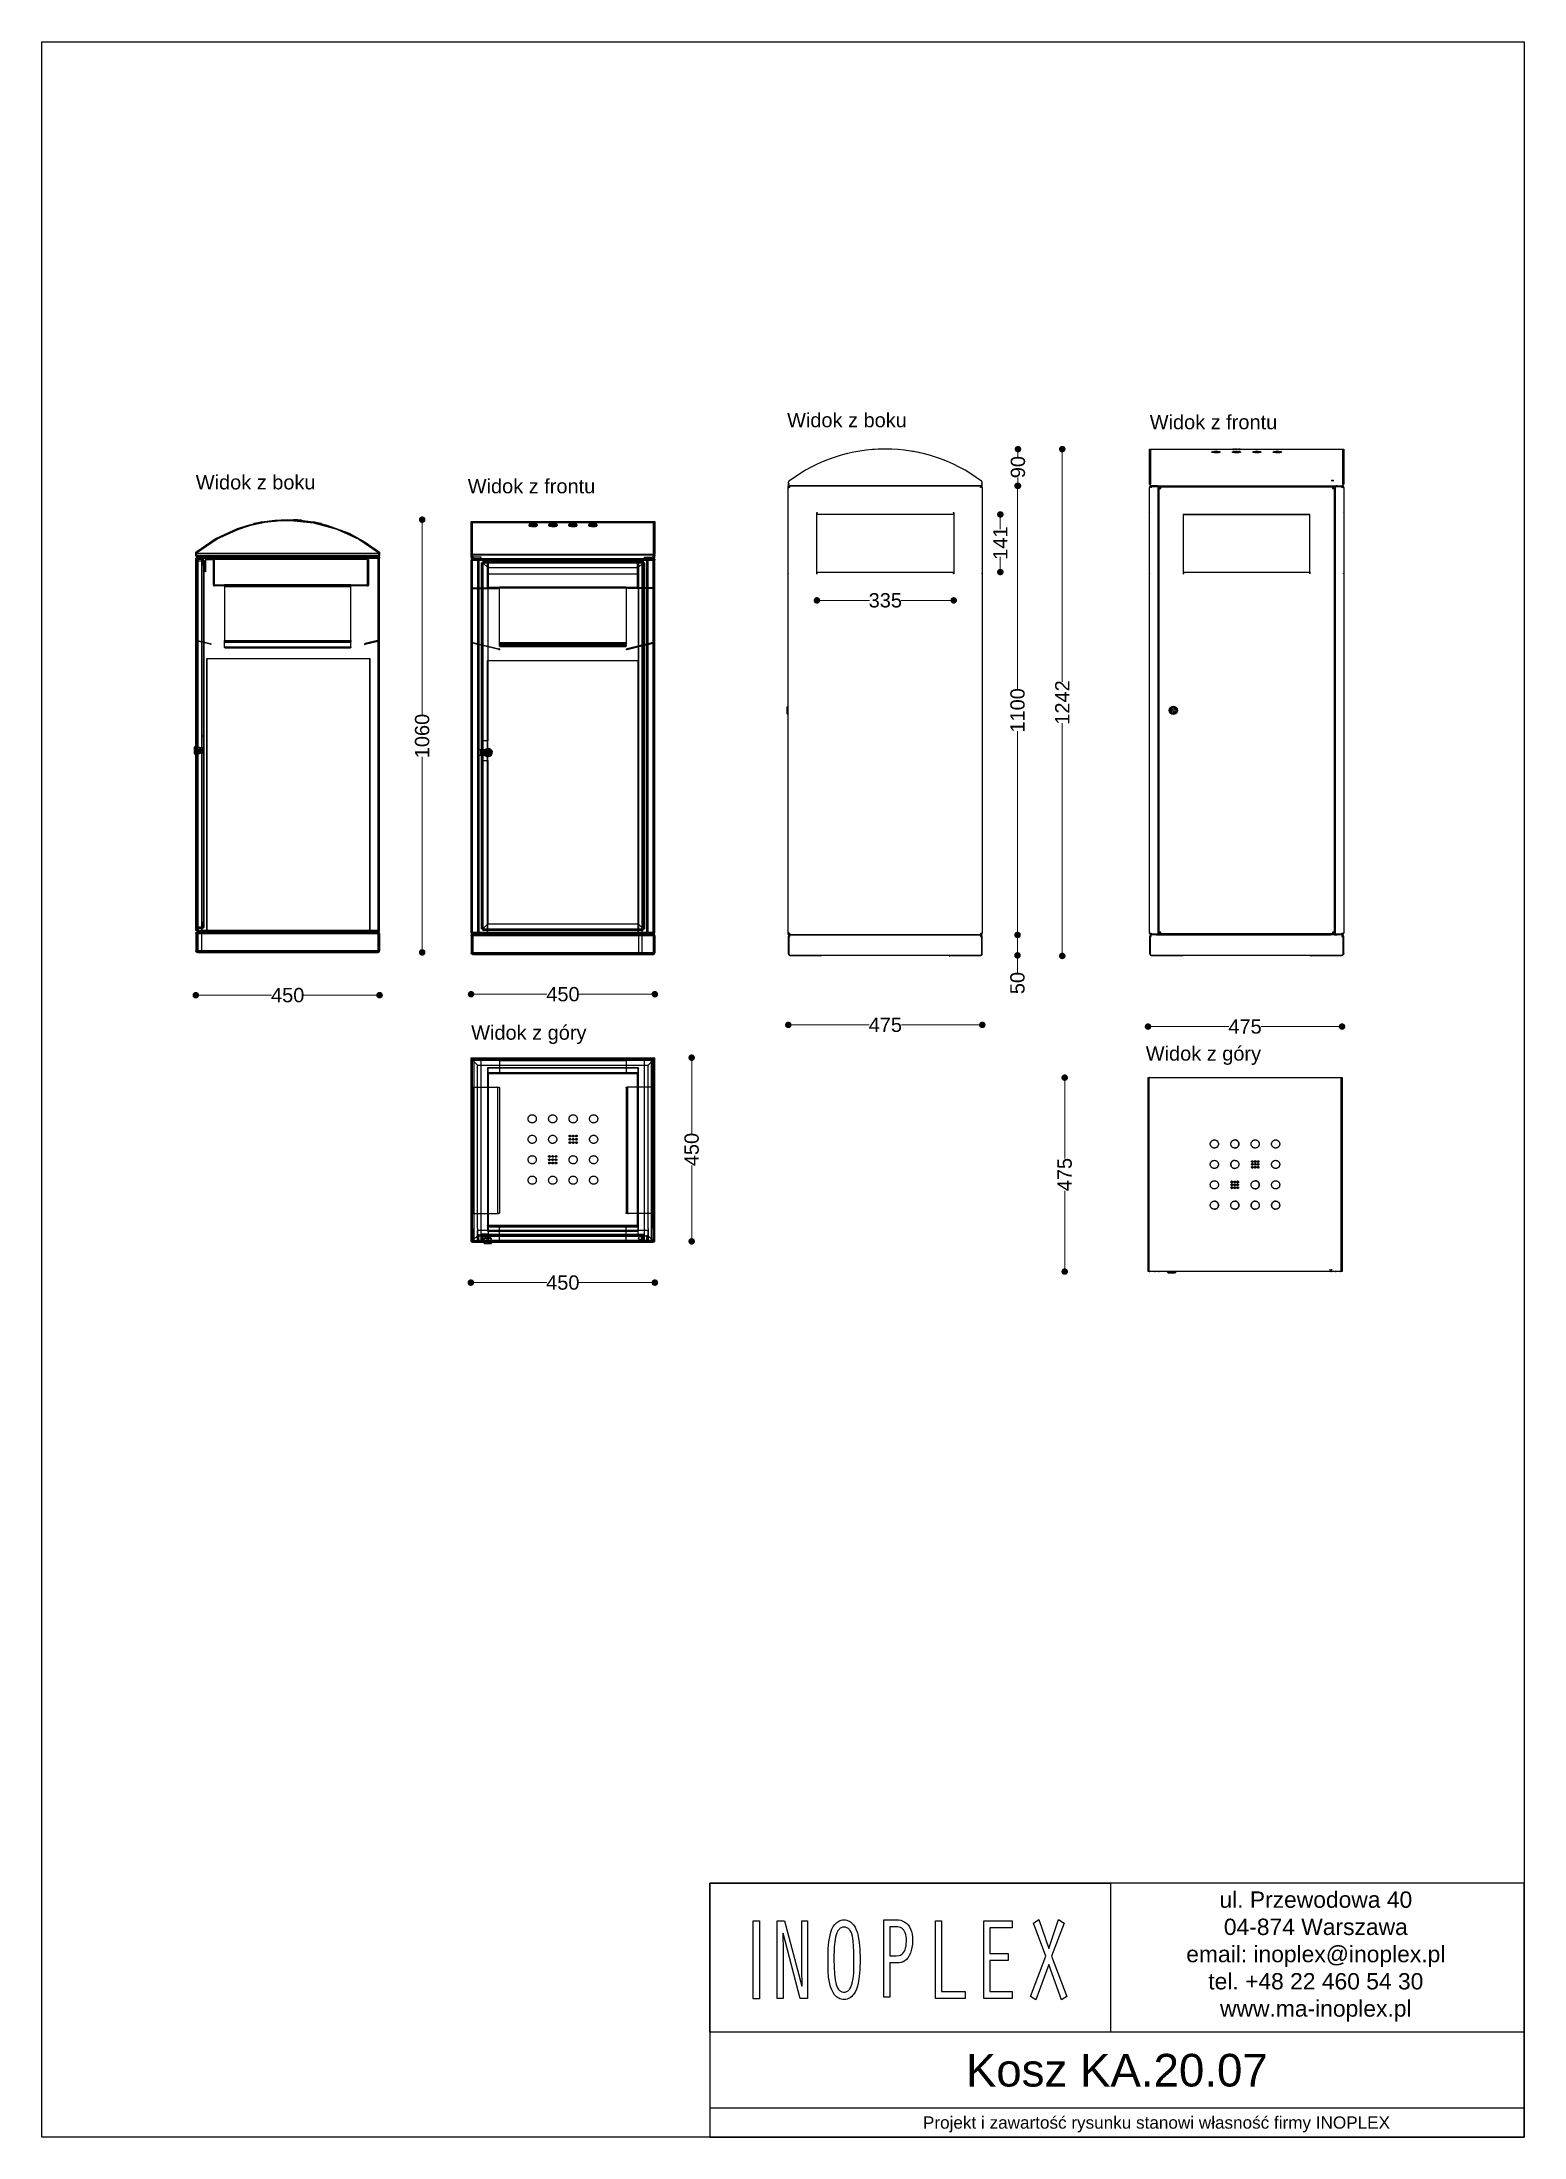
# Model space of a CAD drawing. Header units: millimetres. Extents: x 10366 to 13995, y 24552 to 29685.
import ezdxf

# ---------------------------------------------------------------- set-up
doc = ezdxf.new("R2010")
doc.units = ezdxf.units.MM
doc.header["$LTSCALE"] = 3
for name, color, linetype in [('Default', 7, 'Continuous'), ('DomyÅ›lny', 7, 'Continuous'), ('Hidden_lines', 7, 'Continuous')]:
    doc.layers.add(name, color=color, linetype=linetype)
doc.styles.get("Standard").update_dxf_attribs({"font": 'arial.ttf'})
doc.dimstyles.new('MATEUSZ', dxfattribs={"dimtxt": 35, "dimasz": 16, "dimexe": 0.18, "dimexo": 0.0625, "dimgap": 0.09, "dimtad": 0, "dimdec": 0, "dimdsep": 46, "dimtxsty": 'Standard', "dimblk": 'DOT', "dimcen": 0.09, "dimse1": 1, "dimse2": 1, "dimadec": 0, "dimazin": 0, "dimtfac": 1, "dimtdec": 0, "dimtofl": 0, "dimtmove": 0, "dimatfit": 3, "dimfxl": 1, "dimtolj": 1, "dimtzin": 0, "dimlwd": 9, "dimlwe": 9, "dimarcsym": 0})

msp = doc.modelspace()

# ---------------------------------------------------------------- texts
for s, p in [('Widok z boku', (12190.6, 28740.8)), ('Widok z frontu', (13078.5, 28735.9)), ('Widok z boku', (10742.9, 28588.5)), ('Widok z frontu', (11408.8, 28579)), ('Widok z góry', (11417.2, 27240.5)), ('Widok z góry', (13068.8, 27189.3))]:
    msp.add_text(s, height=34.962).set_placement(p)
at = {"attachment_point": 5}
for s, width, gutter_width, heights, insert, char_height in [('ul. Przewodowa 40\\P04-874 Warszawa\\Pemail: inoplex@inoplex.pl\\Ptel. +48 22 460 54 30\\Pwww.ma-inoplex.pl', 1019.877, 1, [432.7], (13485.1, 24994.8), 40), ('Kosz KA.20.07', 1993.625, 1, [0], (12997.9, 24715.8), 80), ('Projekt i zawartość rysunku stanowi własność firmy INOPLEX ', 1800.088, 12.5, [70.5], (13095, 24583.6), 30)]:
    msp.add_mtext_dynamic_manual_height_columns(s, width=width, gutter_width=gutter_width, heights=heights, dxfattribs=dict(at, insert=insert, char_height=char_height))

# ---------------------------------------------------------------- blocks, each defined once
blk = doc.blocks.new('_Dot')
at = {"color": 0, "linetype": 'ByBlock', "lineweight": -2}
blk.add_line((-0.5, 0), (-1, 0), dxfattribs=at)
at = {"color": 0, "linetype": 'ByBlock', "const_width": 0.5}
blk.add_lwpolyline([(-0.25, 0, 1), (0.25, 0, 1)], format="xyb", close=True, dxfattribs=at)
blk = doc.blocks.new('*D13')
at = {"color": 0, "lineweight": 9, "transparency": 16777216}
for p, q in [((11432.3, 26645.5), (11602.1, 26645.5)), ((11850.8, 26645.5), (11680.9, 26645.5))]:
    blk.add_line(p, q, dxfattribs=at)
at = {"layer": 'Defpoints', "color": 0, "transparency": 16777216}
for p in [(11416.3, 26748.5), (11866.8, 26748.5), (11866.8, 26645.5)]:
    blk.add_point(p, dxfattribs=at)
at = {"color": 0, "lineweight": 9, "transparency": 16777216, "xscale": 16, "yscale": 16, "zscale": 16, "rotation": 180}
blk.add_blockref('_Dot', (11416.3, 26645.5), dxfattribs=at)
at = {"color": 0, "lineweight": 9, "transparency": 16777216, "xscale": 16, "yscale": 16, "zscale": 16}
blk.add_blockref('_Dot', (11866.8, 26645.5), dxfattribs=at)
at = {"color": 0, "transparency": 16777216, "insert": (11641.5, 26645.5), "char_height": 35, "attachment_point": 5}
blk.add_mtext('\\A1;450', dxfattribs=at)
blk = doc.blocks.new('*D14')
at = {"color": 0, "lineweight": 9, "transparency": 16777216}
for p, q in [((11957, 27180.5), (11957, 27010.9)), ((11957, 26762.5), (11957, 26932.1))]:
    blk.add_line(p, q, dxfattribs=at)
at = {"layer": 'Defpoints', "color": 0, "transparency": 16777216}
for p in [(11866.8, 27196.5), (11957, 27196.5), (11866.8, 26746.5)]:
    blk.add_point(p, dxfattribs=at)
at = {"color": 0, "lineweight": 9, "transparency": 16777216, "xscale": 16, "yscale": 16, "zscale": 16}
for p, rotation in [((11957, 27196.5), 90), ((11957, 26746.5), 270)]:
    blk.add_blockref('_Dot', p, dxfattribs=dict(at, rotation=rotation))
at = {"color": 0, "transparency": 16777216, "insert": (11957, 26971.5), "char_height": 35, "attachment_point": 5, "rotation": 90}
blk.add_mtext('\\A1;450', dxfattribs=at)
blk = doc.blocks.new('*D15')
at = {"color": 0, "lineweight": 9, "transparency": 16777216}
for p, q in [((11432.9, 27351.9), (11602.5, 27351.9)), ((11850.9, 27351.9), (11681.3, 27351.9))]:
    blk.add_line(p, q, dxfattribs=at)
at = {"layer": 'Defpoints', "color": 0, "transparency": 16777216}
for p in [(11416.9, 27503.5), (11866.9, 27503.5), (11866.9, 27351.9)]:
    blk.add_point(p, dxfattribs=at)
at = {"color": 0, "lineweight": 9, "transparency": 16777216, "xscale": 16, "yscale": 16, "zscale": 16, "rotation": 180}
blk.add_blockref('_Dot', (11416.9, 27351.9), dxfattribs=at)
at = {"color": 0, "lineweight": 9, "transparency": 16777216, "xscale": 16, "yscale": 16, "zscale": 16}
blk.add_blockref('_Dot', (11866.9, 27351.9), dxfattribs=at)
at = {"color": 0, "transparency": 16777216, "insert": (11641.9, 27351.9), "char_height": 35, "attachment_point": 5}
blk.add_mtext('\\A1;450', dxfattribs=at)
blk = doc.blocks.new('*D16')
at = {"color": 0, "lineweight": 9, "transparency": 16777216}
for p, q in [((10758.9, 27349.6), (10928.5, 27349.6)), ((11176.9, 27349.6), (11007.3, 27349.6))]:
    blk.add_line(p, q, dxfattribs=at)
at = {"layer": 'Defpoints', "color": 0, "transparency": 16777216}
for p in [(10742.9, 27458.4), (11192.9, 27458.6), (11192.9, 27349.6)]:
    blk.add_point(p, dxfattribs=at)
at = {"color": 0, "lineweight": 9, "transparency": 16777216, "xscale": 16, "yscale": 16, "zscale": 16, "rotation": 180}
blk.add_blockref('_Dot', (10742.9, 27349.6), dxfattribs=at)
at = {"color": 0, "lineweight": 9, "transparency": 16777216, "xscale": 16, "yscale": 16, "zscale": 16}
blk.add_blockref('_Dot', (11192.9, 27349.6), dxfattribs=at)
at = {"color": 0, "transparency": 16777216, "insert": (10967.9, 27349.6), "char_height": 35, "attachment_point": 5}
blk.add_mtext('\\A1;450', dxfattribs=at)
blk = doc.blocks.new('*D17')
at = {"color": 0, "lineweight": 9, "transparency": 16777216}
for p, q in [((11297.2, 28498.4), (11297.2, 28035)), ((11297.2, 27470.4), (11297.2, 27933.8))]:
    blk.add_line(p, q, dxfattribs=at)
at = {"layer": 'Defpoints', "color": 0, "transparency": 16777216}
for p in [(10967.8, 28514.4), (11188.9, 27454.4), (11297.2, 27454.4)]:
    blk.add_point(p, dxfattribs=at)
at = {"color": 0, "lineweight": 9, "transparency": 16777216, "xscale": 16, "yscale": 16, "zscale": 16}
for p, rotation in [((11297.2, 28514.4), 90), ((11297.2, 27454.4), 270)]:
    blk.add_blockref('_Dot', p, dxfattribs=dict(at, rotation=rotation))
at = {"color": 0, "transparency": 16777216, "insert": (11297.2, 27984.4), "char_height": 35, "attachment_point": 5, "rotation": 90}
blk.add_mtext('\\A1;1060', dxfattribs=at)
blk = doc.blocks.new('*D29')
at = {"color": 0, "lineweight": 9, "transparency": 16777216}
for p, q in [((13090.3, 27272.7), (13272.2, 27272.7)), ((13533.3, 27272.7), (13351.4, 27272.7))]:
    blk.add_line(p, q, dxfattribs=at)
at = {"layer": 'Defpoints', "color": 0, "transparency": 16777216}
for p in [(13549.3, 27272.7), (13074.3, 27147.6), (13549.3, 27147.6)]:
    blk.add_point(p, dxfattribs=at)
at = {"color": 0, "lineweight": 9, "transparency": 16777216, "xscale": 16, "yscale": 16, "zscale": 16, "rotation": 180}
blk.add_blockref('_Dot', (13074.3, 27272.7), dxfattribs=at)
at = {"color": 0, "lineweight": 9, "transparency": 16777216, "xscale": 16, "yscale": 16, "zscale": 16}
blk.add_blockref('_Dot', (13549.3, 27272.7), dxfattribs=at)
at = {"color": 0, "transparency": 16777216, "insert": (13311.8, 27272.7), "char_height": 35, "attachment_point": 5}
blk.add_mtext('\\A1;475', dxfattribs=at)
blk = doc.blocks.new('*D30')
at = {"color": 0, "lineweight": 9, "transparency": 16777216}
for p, q in [((12209.6, 27276.8), (12391.5, 27276.8)), ((12652.6, 27276.8), (12470.7, 27276.8))]:
    blk.add_line(p, q, dxfattribs=at)
at = {"layer": 'Defpoints', "color": 0, "transparency": 16777216}
for p in [(12193.6, 27497.2), (12668.6, 27501.4), (12668.6, 27276.8)]:
    blk.add_point(p, dxfattribs=at)
at = {"color": 0, "lineweight": 9, "transparency": 16777216, "xscale": 16, "yscale": 16, "zscale": 16, "rotation": 180}
blk.add_blockref('_Dot', (12193.6, 27276.8), dxfattribs=at)
at = {"color": 0, "lineweight": 9, "transparency": 16777216, "xscale": 16, "yscale": 16, "zscale": 16}
blk.add_blockref('_Dot', (12668.6, 27276.8), dxfattribs=at)
at = {"color": 0, "transparency": 16777216, "insert": (12431.1, 27276.8), "char_height": 35, "attachment_point": 5}
blk.add_mtext('\\A1;475', dxfattribs=at)
blk = doc.blocks.new('*D31')
at = {"color": 0, "lineweight": 9, "transparency": 16777216}
for p, q in [((12864.4, 28671.2), (12864.4, 28117)), ((12864.4, 27461.7), (12864.4, 28016))]:
    blk.add_line(p, q, dxfattribs=at)
at = {"layer": 'Defpoints', "color": 0, "transparency": 16777216}
for p in [(13078.3, 28687.2), (12864.4, 27445.7), (13083.3, 27445.7)]:
    blk.add_point(p, dxfattribs=at)
at = {"color": 0, "lineweight": 9, "transparency": 16777216, "xscale": 16, "yscale": 16, "zscale": 16}
for p, rotation in [((12864.4, 28687.2), 90), ((12864.4, 27445.7), 270)]:
    blk.add_blockref('_Dot', p, dxfattribs=dict(at, rotation=rotation))
at = {"color": 0, "transparency": 16777216, "insert": (12864.4, 28066.5), "char_height": 35, "attachment_point": 5, "rotation": 90}
blk.add_mtext('\\A1;1242', dxfattribs=at)
blk = doc.blocks.new('*D32')
at = {"color": 0, "lineweight": 9, "transparency": 16777216}
for p, q in [((12279.6, 28316.6), (12392.2, 28316.6)), ((12582.6, 28316.6), (12470, 28316.6))]:
    blk.add_line(p, q, dxfattribs=at)
at = {"layer": 'Defpoints', "color": 0, "transparency": 16777216}
for p in [(12263.6, 28381.3), (12598.6, 28381.3), (12263.6, 28316.6)]:
    blk.add_point(p, dxfattribs=at)
at = {"color": 0, "lineweight": 9, "transparency": 16777216, "xscale": 16, "yscale": 16, "zscale": 16, "rotation": 180}
blk.add_blockref('_Dot', (12263.6, 28316.6), dxfattribs=at)
at = {"color": 0, "lineweight": 9, "transparency": 16777216, "xscale": 16, "yscale": 16, "zscale": 16}
blk.add_blockref('_Dot', (12598.6, 28316.6), dxfattribs=at)
at = {"color": 0, "transparency": 16777216, "insert": (12431.1, 28316.6), "char_height": 35, "attachment_point": 5}
blk.add_mtext('\\A1;335', dxfattribs=at)
blk = doc.blocks.new('*D33')
at = {"color": 0, "lineweight": 9, "transparency": 16777216}
for p, q in [((12712.7, 28511.2), (12712.7, 28490.7)), ((12712.7, 28402), (12712.7, 28423.2))]:
    blk.add_line(p, q, dxfattribs=at)
at = {"layer": 'Defpoints', "color": 0, "transparency": 16777216}
for p in [(12598, 28527.2), (12598, 28386), (12712.7, 28386)]:
    blk.add_point(p, dxfattribs=at)
at = {"color": 0, "lineweight": 9, "transparency": 16777216, "xscale": 16, "yscale": 16, "zscale": 16}
for p, rotation in [((12712.7, 28527.2), 90), ((12712.7, 28386), 270)]:
    blk.add_blockref('_Dot', p, dxfattribs=dict(at, rotation=rotation))
at = {"color": 0, "transparency": 16777216, "insert": (12712.7, 28456.9), "char_height": 35, "attachment_point": 5, "rotation": 90}
blk.add_mtext('\\A1;141', dxfattribs=at)
blk = doc.blocks.new('*D34')
at = {"color": 0, "lineweight": 9, "transparency": 16777216}
for p, q in [((12755.9, 28671.2), (12755.9, 28668.2)), ((12755.9, 28613.2), (12755.9, 28618))]:
    blk.add_line(p, q, dxfattribs=at)
at = {"layer": 'Defpoints', "color": 0, "transparency": 16777216}
for p in [(12755.9, 28687.2), (13078.3, 28687.2), (12668.6, 28597.2)]:
    blk.add_point(p, dxfattribs=at)
at = {"color": 0, "lineweight": 9, "transparency": 16777216, "xscale": 16, "yscale": 16, "zscale": 16}
for p, rotation in [((12755.9, 28687.2), 90), ((12755.9, 28597.2), 270)]:
    blk.add_blockref('_Dot', p, dxfattribs=dict(at, rotation=rotation))
at = {"color": 0, "transparency": 16777216, "insert": (12755.9, 28643.1), "char_height": 35, "attachment_point": 5, "rotation": 90}
blk.add_mtext('\\A1;90', dxfattribs=at)
blk = doc.blocks.new('*D35')
at = {"color": 0, "lineweight": 9, "transparency": 16777216}
for p, q in [((12754.7, 27481.2), (12754.7, 27463.2)), ((12754.7, 27447.2), (12754.7, 27404.4))]:
    blk.add_line(p, q, dxfattribs=at)
at = {"layer": 'Defpoints', "color": 0, "transparency": 16777216}
for p in [(12664.5, 27497.2), (12754.7, 27497.2), (12663.6, 27447.2)]:
    blk.add_point(p, dxfattribs=at)
at = {"color": 0, "lineweight": 9, "transparency": 16777216, "xscale": 16, "yscale": 16, "zscale": 16}
for p, rotation in [((12754.7, 27497.2), 90), ((12754.7, 27447.2), 270)]:
    blk.add_blockref('_Dot', p, dxfattribs=dict(at, rotation=rotation))
at = {"color": 0, "transparency": 16777216, "insert": (12754.7, 27379.3), "char_height": 35, "attachment_point": 5, "rotation": 90}
blk.add_mtext('\\A1;50', dxfattribs=at)
blk = doc.blocks.new('*D36')
at = {"color": 0, "lineweight": 9, "transparency": 16777216}
for p, q in [((12754.9, 28581.2), (12754.9, 28097.9)), ((12754.9, 27513.2), (12754.9, 27996.6))]:
    blk.add_line(p, q, dxfattribs=at)
at = {"layer": 'Defpoints', "color": 0, "transparency": 16777216}
for p in [(12664.3, 28597.2), (12664.5, 27497.2), (12754.9, 27497.2)]:
    blk.add_point(p, dxfattribs=at)
at = {"color": 0, "lineweight": 9, "transparency": 16777216, "xscale": 16, "yscale": 16, "zscale": 16}
for p, rotation in [((12754.9, 28597.2), 90), ((12754.9, 27497.2), 270)]:
    blk.add_blockref('_Dot', p, dxfattribs=dict(at, rotation=rotation))
at = {"color": 0, "transparency": 16777216, "insert": (12754.9, 28047.2), "char_height": 35, "attachment_point": 5, "rotation": 90}
blk.add_mtext('\\A1;1100', dxfattribs=at)
blk = doc.blocks.new('*D37')
at = {"color": 0, "lineweight": 9, "transparency": 16777216}
for p, q in [((12870.3, 27131.6), (12870.3, 26949.7)), ((12870.3, 26688.6), (12870.3, 26870.5))]:
    blk.add_line(p, q, dxfattribs=at)
at = {"layer": 'Defpoints', "color": 0, "transparency": 16777216}
for p in [(13074.3, 27147.6), (12870.3, 26672.6), (13074.3, 26672.6)]:
    blk.add_point(p, dxfattribs=at)
at = {"color": 0, "lineweight": 9, "transparency": 16777216, "xscale": 16, "yscale": 16, "zscale": 16}
for p, rotation in [((12870.3, 27147.6), 90), ((12870.3, 26672.6), 270)]:
    blk.add_blockref('_Dot', p, dxfattribs=dict(at, rotation=rotation))
at = {"color": 0, "transparency": 16777216, "insert": (12870.3, 26910.1), "char_height": 35, "attachment_point": 5, "rotation": 90}
blk.add_mtext('\\A1;475', dxfattribs=at)
blk = doc.blocks.new('logo inoplex techniczne')
at = {"layer": 'DomyÅ›lny'}
for points in [[(-66.02, 24.77, 0), (-63.31, 24.77, 0), (-63.31, -0.1, 0), (-66.02, -0.1, 0)], [(-55.75, 24.71, 0), (-52.64, 24.71, 0), (-45.3, 3.93, 0), (-45.23, 4, 0), (-45.34, 9.52, 0), (-45.34, 24.71, 0), (-42.86, 24.71, 0), (-42.86, 0, 0), (-45.97, 0, 0), (-53.3, 20.82, 0), (-53.38, 20.74, 0), (-53.27, 15.15, 0), (-53.27, 0, 0), (-55.75, 0, 0)], [(-20.58, 12.37, 0), (-20.67, 9.09, 0), (-20.91, 7.01, 0), (-21.38, 4.89, 0), (-21.74, 3.87, 0), (-22.18, 2.91, 0), (-22.73, 2.03, 0), (-23.38, 1.25, 0), (-23.76, 0.91, 0), (-24.16, 0.61, 0), (-24.6, 0.34, 0), (-25.07, 0.11, 0), (-25.58, -0.07, 0), (-26.13, -0.21, 0), (-26.71, -0.3, 0), (-27.33, -0.33, 0), (-27.97, -0.31, 0), (-28.57, -0.24, 0), (-29.13, -0.12, 0), (-29.65, 0.05, 0), (-30.14, 0.26, 0), (-30.59, 0.51, 0), (-31.01, 0.8, 0), (-31.39, 1.13, 0), (-32.07, 1.88, 0), (-32.63, 2.73, 0), (-33.09, 3.67, 0), (-33.45, 4.68, 0), (-33.94, 6.78, 0), (-34.19, 8.87, 0), (-34.15, 15.92, 0), (-33.88, 18.05, 0), (-33.36, 20.15, 0), (-32.99, 21.14, 0), (-32.52, 22.06, 0), (-31.96, 22.89, 0), (-31.3, 23.62, 0), (-30.92, 23.94, 0), (-30.52, 24.22, 0), (-30.08, 24.46, 0), (-29.61, 24.67, 0), (-29.1, 24.83, 0), (-28.56, 24.95, 0), (-27.99, 25.02, 0), (-26.75, 25.01, 0), (-26.16, 24.92, 0), (-25.61, 24.79, 0), (-25.1, 24.61, 0), (-24.62, 24.39, 0), (-24.18, 24.13, 0), (-23.77, 23.83, 0), (-23.4, 23.49, 0), (-22.74, 22.73, 0), (-22.19, 21.86, 0), (-21.74, 20.91, 0), (-21.39, 19.9, 0), (-20.91, 17.79, 0), (-20.67, 15.71, 0)], [(-31.69, 12.37, 0), (-31.5, 7.78, 0), (-31.22, 5.96, 0), (-30.79, 4.47, 0), (-30.5, 3.86, 0), (-30.17, 3.33, 0), (-29.79, 2.88, 0), (-29.58, 2.69, 0), (-29.35, 2.53, 0), (-29.11, 2.38, 0), (-28.86, 2.26, 0), (-28.59, 2.16, 0), (-28.3, 2.09, 0), (-27.68, 2.01, 0), (-26.95, 2.03, 0), (-26.59, 2.09, 0), (-26.26, 2.18, 0), (-25.95, 2.3, 0), (-25.66, 2.45, 0), (-25.39, 2.62, 0), (-25.15, 2.83, 0), (-24.92, 3.06, 0), (-24.51, 3.58, 0), (-24.18, 4.19, 0), (-23.9, 4.87, 0), (-23.51, 6.39, 0), (-23.29, 8.07, 0), (-23.19, 14.97, 0), (-23.47, 18.39, 0), (-23.84, 19.89, 0), (-24.11, 20.55, 0), (-24.43, 21.14, 0), (-24.83, 21.65, 0), (-25.05, 21.87, 0), (-25.29, 22.07, 0), (-25.56, 22.24, 0), (-25.84, 22.39, 0), (-26.15, 22.51, 0), (-26.48, 22.6, 0), (-26.83, 22.67, 0), (-27.21, 22.7, 0), (-27.61, 22.7, 0), (-27.99, 22.67, 0), (-28.35, 22.6, 0), (-28.68, 22.49, 0), (-28.99, 22.35, 0), (-29.28, 22.19, 0), (-29.54, 21.99, 0), (-29.79, 21.76, 0), (-30.02, 21.52, 0), (-30.41, 20.95, 0), (-30.74, 20.3, 0), (-31.01, 19.58, 0), (-31.38, 18, 0), (-31.59, 16.32, 0)], [(-8.01, 0.35, 0), (-10.49, 0.35, 0), (-10.49, 25.06, 0), (-6.41, 25.06, 0), (-4.32, 25.03, 0), (-3.3, 24.91, 0), (-2.38, 24.68, 0), (-1.54, 24.36, 0), (-0.8, 23.94, 0), (-0.15, 23.43, 0), (0.41, 22.83, 0), (0.87, 22.13, 0), (1.23, 21.35, 0), (1.49, 20.48, 0), (1.64, 19.52, 0), (1.69, 18.48, 0), (1.63, 17.32, 0), (1.46, 16.25, 0), (1.18, 15.29, 0), (0.8, 14.42, 0), (0.33, 13.66, 0), (-0.22, 13, 0), (-0.85, 12.45, 0), (-1.54, 12.01, 0), (-2.3, 11.68, 0), (-3.12, 11.46, 0), (-3.98, 11.36, 0), (-8.01, 11.35, 0)], [(-8.01, 13.58, 0), (-5.3, 13.6, 0), (-4.02, 13.65, 0), (-3.47, 13.77, 0), (-2.97, 13.96, 0), (-2.73, 14.09, 0), (-2.52, 14.24, 0), (-2.12, 14.59, 0), (-1.77, 15.02, 0), (-1.48, 15.52, 0), (-1.25, 16.09, 0), (-1.07, 16.73, 0), (-0.96, 17.44, 0), (-0.91, 18.22, 0), (-0.92, 19, 0), (-1, 19.71, 0), (-1.15, 20.34, 0), (-1.37, 20.89, 0), (-1.66, 21.37, 0), (-2, 21.78, 0), (-2.41, 22.12, 0), (-2.88, 22.39, 0), (-3.41, 22.6, 0), (-3.99, 22.74, 0), (-4.62, 22.82, 0), (-8.01, 22.84, 0)], [(11.46, 24.71, 0), (13.94, 24.71, 0), (13.94, 2.22, 0), (24.09, 2.22, 0), (24.09, 0, 0), (11.46, 0, 0)], [(32.01, 24.71, 0), (44.04, 24.71, 0), (44.04, 22.48, 0), (34.49, 22.48, 0), (34.49, 14.33, 0), (42.38, 14.33, 0), (42.38, 12.11, 0), (34.49, 12.11, 0), (34.49, 2.22, 0), (44.04, 2.22, 0), (44.04, 0, 0), (32.01, 0, 0)], [(54.09, -0.48, 0), (51.87, 0.56, 0), (58.31, 13.45, 0), (53.02, 24.04, 0), (55.31, 25.19, 0), (59.54, 15.96, 0), (63.76, 25.19, 0), (66.05, 24.04, 0), (60.76, 13.45, 0), (67.2, 0.56, 0), (64.98, -0.48, 0), (59.57, 10.82, 0)]]:
    blk.add_polyline3d(points, close=True, dxfattribs=at)

# ---------------------------------------------------------------- dimensions: what is measured, and where the dimension line sits
for base, p1, p2, picture, middle in [((12755.9, 28687.2), (12668.6, 28597.2), (13078.3, 28687.2), '*D34', (12755.9, 28643.1)), ((12712.7, 28386), (12598, 28527.2), (12598, 28386), '*D33', (12712.7, 28456.9)), ((12754.7, 27497.2), (12663.6, 27447.2), (12664.5, 27497.2), '*D35', (12754.7, 27379.3))]:
    dim = msp.add_linear_dim(base=base, p1=p1, p2=p2, angle=90, dimstyle='MATEUSZ')
    dim.commit()
    dim.dimension.update_dxf_attribs({"geometry": picture, "text_midpoint": middle, "dimtype": 160})
for base, p1, p2, picture, middle in [((12864.409109, 27445.7387769), (13078.2840056, 28687.2387769), (13083.2840056, 27445.7387769), '*D31', (12864.409109, 28066.4887769)), ((12754.9, 27497.2), (12664.3, 28597.2), (12664.5, 27497.2), '*D36', (12754.9, 28047.2)), ((11297.2, 27454.4), (10967.8, 28514.4), (11188.9, 27454.4), '*D17', (11297.2, 27984.4)), ((11957, 27196.5), (11866.8, 26746.5), (11866.8, 27196.5), '*D14', (11957, 26971.5)), ((12870.3, 26672.6), (13074.3, 27147.6), (13074.3, 26672.6), '*D37', (12870.3, 26910.1))]:
    dim = msp.add_linear_dim(base=base, p1=p1, p2=p2, angle=90, dimstyle='MATEUSZ')
    dim.commit()
    dim.dimension.update_dxf_attribs({"geometry": picture, "text_midpoint": middle})
for base, p1, p2, picture, middle in [((12263.6, 28316.6), (12598.6, 28381.3), (12263.6, 28381.3), '*D32', (12431.1, 28316.6)), ((11192.9, 27349.6), (10742.9, 27458.4), (11192.9, 27458.6), '*D16', (10967.9, 27349.6)), ((11866.9, 27351.9), (11416.9, 27503.5), (11866.9, 27503.5), '*D15', (11641.9, 27351.9)), ((12668.6, 27276.8), (12193.6, 27497.2), (12668.6, 27501.4), '*D30', (12431.1, 27276.8)), ((13549.3, 27272.7), (13074.3, 27147.6), (13549.3, 27147.6), '*D29', (13311.8, 27272.7)), ((11866.75, 26645.4967), (11416.2753, 26748.4955), (11866.75, 26748.5222), '*D13', (11641.5127, 26645.4967))]:
    dim = msp.add_linear_dim(base=base, p1=p1, p2=p2, dimstyle='MATEUSZ')
    dim.commit()
    dim.dimension.update_dxf_attribs({"geometry": picture, "text_midpoint": middle})

# ---------------------------------------------------------------- linework, layer by layer
for p, q in [((13995, 24809.6), (12194.9, 24809.6)), ((13994.7, 24623), (12001.1, 24623))]:
    msp.add_line(p, q)
for points in [[(10366.2, 24552.5), (10366.2, 29684.6), (13995, 29684.6), (13995, 24552.5)], [(12001.1, 24552.5), (13995, 24552.5), (13995, 25174.2), (12001.1, 25174.2)], [(12001.1, 25174.2), (12982.7, 25174.2), (12982.7, 24809.6), (12001.1, 24809.6)]]:
    msp.add_lwpolyline(points, close=True)
at = {"layer": 'Default'}
for p, q in [((11416.9, 28509.5), (11866.9, 28509.5)), ((11578.8, 28501.3), (11578.8, 28502)), ((11627.5, 28501.3), (11627.5, 28502)), ((11656.2, 28501.3), (11656.2, 28502)), ((11705, 28501.3), (11705, 28502)), ((10742.9, 28426.4), (10742.9, 28434.4)), ((10744.9, 28432.4), (10744.9, 28433.4)), ((10744.9, 28433.4), (10744.9, 28426.4)), ((10744.9, 28432.4), (11190.9, 28432.4)), ((11190.9, 28432.4), (11190.9, 28433.5)), ((11190.9, 28426.4), (11190.9, 28433.5)), ((11192.9, 28434.4), (11192.9, 28426.4)), ((10744.9, 28426.4), (10742.9, 28426.4)), ((10744.9, 28424.4), (10742.9, 28424.4)), ((10742.9, 27508.4), (10742.9, 28420.4)), ((10744.9, 28424.4), (11190.9, 28424.4)), ((10776.5, 28424.4), (10746.7, 28424.4)), ((10776.5, 28420.4), (10746.7, 28420.4)), ((10746.7, 28420.4), (11189.1, 28420.4)), ((10746.7, 27508.4), (10746.7, 28420.4)), ((10776.5, 28424.4), (11188.9, 28424.4)), ((10776.5, 28420.4), (11188.9, 28420.4)), ((11188.9, 28424.4), (11184.7, 28424.4)), ((11184.9, 28424.4), (11188.9, 28424.4)), ((11189.1, 27508.4), (11189.1, 28420.4)), ((11192.9, 28426.4), (11190.9, 28426.4)), ((11192.9, 28424.4), (11190.9, 28424.4)), ((11192.9, 27508.4), (11192.9, 28420.4)), ((11416.9, 28429.5), (11866.9, 28429.5)), ((11416.9, 28421.5), (11416.9, 28429.5)), ((11416.9, 27503.5), (11416.9, 28415.5)), ((11418.9, 28419.5), (11864.9, 28419.5)), ((11420.6, 28415.5), (11433.1, 28415.5)), ((11420.6, 28415.5), (11827.5, 28415.5)), ((11420.6, 27503.5), (11420.6, 28415.5)), ((11420.9, 28418), (11432.9, 28418)), ((11420.9, 28415.5), (11827.5, 28415.5)), ((11432.9, 28418), (11432.9, 28419.5)), ((11432.9, 28419.5), (11432.9, 28418)), ((11432.9, 28418), (11850.9, 28418)), ((11433.1, 27503.5), (11433.1, 28415.5)), ((11436.9, 27503.5), (11436.9, 28415.5)), ((11441.9, 28409), (11441.9, 27979)), ((11445.9, 28413), (11837.9, 28413)), ((11445.9, 28409), (11837.9, 28409)), ((11837.9, 28409), (11445.9, 28409)), ((11445.9, 28409), (11445.9, 27512.5)), ((11445.9, 28409), (11445.9, 27979)), ((11827.5, 28413), (11827.5, 28418)), ((11835.5, 28413), (11835.5, 28418)), ((11835.5, 28415.5), (11862.9, 28415.5)), ((11835.5, 28415.5), (11863.1, 28415.5)), ((11837.9, 27512.5), (11837.9, 28409)), ((11837.9, 28409), (11837.9, 27979)), ((11841.9, 28409), (11841.9, 27979)), ((11846.9, 27503.5), (11846.9, 28415.5)), ((11850.6, 28415.5), (11863.1, 28415.5)), ((11850.6, 27503.5), (11850.6, 28415.5)), ((11850.9, 28418), (11850.9, 28419.5)), ((11850.9, 28418), (11850.9, 28419.5)), ((11862.9, 28418), (11850.9, 28418)), ((11863.1, 27503.5), (11863.1, 28415.5)), ((11866.9, 28421.5), (11866.9, 28429.5)), ((11866.9, 27503.5), (11866.9, 28415.5)), ((10812.9, 28354.4), (11122.9, 28354.4)), ((11122.9, 28354.4), (10812.9, 28354.4)), ((10812.9, 28354.4), (10812.9, 28214.4)), ((10812.9, 28350.4), (11122.9, 28350.4)), ((11122.9, 28214.4), (11122.9, 28354.4)), ((11436.9, 28347), (11441.9, 28347)), ((11436.9, 28345.5), (11441.9, 28345.5)), ((11486.9, 28209.5), (11486.9, 28349.5)), ((11486.9, 28349.5), (11796.9, 28349.5)), ((11486.9, 28349.4), (11797.2, 28349.4)), ((11486.9, 28347), (11796.9, 28347)), ((11796.9, 28349.5), (11796.9, 28209.5)), ((11846.9, 28347), (11841.9, 28347)), ((11846.9, 28345.5), (11841.9, 28345.5)), ((10812.9, 28218.2), (11122.9, 28218.2)), ((10812.9, 28214.4), (11122.9, 28214.4)), ((10812.9, 28214.4), (11122.9, 28214.4)), ((11436.9, 28209.5), (11441.9, 28208.3)), ((11441.9, 28206.7), (11436.9, 28208)), ((11486.9, 28213.3), (11796.9, 28213.3)), ((11486.9, 28209.5), (11796.9, 28209.5)), ((11796.9, 28209.5), (11486.9, 28209.5)), ((11846.9, 28209.5), (11841.9, 28208.3)), ((11841.9, 28206.7), (11846.9, 28208)), ((11441.9, 27979), (11441.9, 27512.5)), ((11445.9, 27979), (11445.9, 27512.5)), ((11837.9, 27979), (11837.9, 27512.5)), ((11841.9, 27979), (11841.9, 27512.5)), ((10739.9, 27957.4), (10741.4, 27958.9)), ((10741.4, 27938.9), (10739.9, 27940.4)), ((10741.4, 27958.9), (10742.9, 27958.9)), ((10742.9, 27938.9), (10741.4, 27938.9)), ((11440.3, 27950.6), (11436.8, 27950.6)), ((11436.8, 27937.6), (11440.3, 27937.6)), ((11440.3, 27950.6), (11440.3, 27937.6)), ((11440.8, 27950.6), (11440.8, 27943.8)), ((11441.9, 27943.8), (11440.8, 27943.8)), ((11440.8, 27943.8), (11440.8, 27937.6)), ((11440.8, 27937.6), (11441.9, 27937.6)), ((11461.4, 27947.1), (11454.2, 27945.2)), ((11454.2, 27945.2), (11459.5, 27939.9)), ((11459.5, 27939.9), (11461.4, 27947.1)), ((10776.5, 27508.4), (10746.7, 27508.4)), ((11189.1, 27508.4), (10746.7, 27508.4)), ((10776.5, 27508.4), (11188.9, 27508.4)), ((11445.9, 27512.5), (11837.9, 27512.5)), ((11445.9, 27512.5), (11837.9, 27512.5)), ((11445.9, 27508.5), (11837.9, 27508.5)), ((11457.3, 27499.5), (11457.3, 27508.5)), ((11827.3, 27499.5), (11827.3, 27508.5)), ((11827.5, 27499.5), (11827.5, 27508.5)), ((11835.5, 27499.5), (11835.5, 27508.5)), ((10742.9, 27500.4), (10742.9, 27458.5)), ((10742.9, 27458.5), (10744.4, 27458.5)), ((10742.9, 27458.4), (10744.4, 27458.4)), ((10744.4, 27500.4), (10744.4, 27458.5)), ((10744.4, 27458.6), (10744.4, 27458.4)), ((10776.5, 27504.4), (10746.7, 27504.4)), ((10746.9, 27500.4), (11188.9, 27500.4)), ((10746.9, 27500.4), (10746.9, 27458.5)), ((10746.9, 27458.4), (10746.9, 27458.6)), ((10746.9, 27458.6), (10749.2, 27458.6)), ((10746.9, 27458.5), (11188.9, 27458.5)), ((10746.9, 27458.4), (11188.9, 27458.4)), ((11188.9, 27458.4), (10746.9, 27458.4)), ((10756.8, 27458.6), (11188.9, 27458.6)), ((10776.5, 27504.4), (11188.9, 27504.4)), ((11188.9, 27500.4), (11188.9, 27458.5)), ((11188.9, 27458.4), (11188.9, 27458.6)), ((11191.4, 27500.4), (11191.4, 27458.5)), ((11191.4, 27458.6), (11191.4, 27458.4)), ((11192.9, 27458.5), (11191.4, 27458.5)), ((11192.9, 27458.4), (11191.4, 27458.4)), ((11192.9, 27500.4), (11192.9, 27458.5)), ((11416.9, 27495.5), (11416.9, 27453.6)), ((11418.4, 27495.5), (11418.4, 27453.6)), ((11457.3, 27503.5), (11420.6, 27503.5)), ((11433.1, 27503.5), (11420.6, 27503.5)), ((11420.9, 27503.5), (11457.3, 27503.5)), ((11420.9, 27501), (11432.9, 27501)), ((11420.9, 27499.5), (11432.9, 27499.5)), ((11420.9, 27498), (11420.9, 27499.5)), ((11420.9, 27499.5), (11862.9, 27499.5)), ((11420.9, 27499.5), (11862.9, 27499.5)), ((11420.9, 27498), (11420.9, 27499.5)), ((11420.9, 27498), (11420.9, 27499.5)), ((11420.9, 27495.5), (11862.9, 27495.5)), ((11420.9, 27495.5), (11420.9, 27453.6)), ((11432.9, 27501), (11457.3, 27501)), ((11432.9, 27501), (11432.9, 27499.5)), ((11835.5, 27503.5), (11862.9, 27503.5)), ((11863.1, 27503.5), (11835.5, 27503.5)), ((11835.5, 27501), (11850.9, 27501)), ((11863.1, 27503.5), (11850.6, 27503.5)), ((11862.9, 27501), (11850.9, 27501)), ((11850.9, 27501), (11850.9, 27499.5)), ((11862.9, 27499.5), (11850.9, 27499.5)), ((11862.9, 27498), (11862.9, 27499.5)), ((11862.9, 27498), (11862.9, 27499.5)), ((11862.9, 27498), (11862.9, 27499.5)), ((11862.9, 27495.5), (11862.9, 27453.6)), ((11865.4, 27495.5), (11865.4, 27453.6)), ((11866.9, 27495.5), (11866.9, 27453.6)), ((10746.9, 27454.4), (11188.9, 27454.4)), ((10758.9, 27454.4), (10746.9, 27454.4)), ((10758.9, 27454.4), (10746.9, 27454.4)), ((11176.9, 27454.4), (11188.9, 27454.4)), ((11188.9, 27454.4), (11176.9, 27454.4)), ((11416.9, 27453.7), (11416.9, 27453.5)), ((11416.9, 27453.7), (11418.4, 27453.7)), ((11416.9, 27453.6), (11418.4, 27453.6)), ((11418.4, 27453.5), (11418.4, 27453.7)), ((11420.9, 27453.7), (11420.9, 27453.5)), ((11862.9, 27453.5), (11420.9, 27453.7)), ((11420.9, 27453.6), (11862.9, 27453.6)), ((11420.9, 27453.5), (11862.9, 27453.5)), ((11420.9, 27449.5), (11432.9, 27449.5)), ((11420.9, 27449.5), (11862.9, 27449.5)), ((11432.9, 27449.5), (11420.9, 27449.5)), ((11850.9, 27449.5), (11862.9, 27449.5)), ((11850.9, 27449.5), (11862.9, 27449.5)), ((11866.9, 27453.6), (11865.4, 27453.6)), ((11866.9, 27453.5), (11865.4, 27453.5)), ((11416.8, 27192.5), (11416.3, 27192.5)), ((11416.8, 27196.5), (11866.8, 27196.5)), ((11419.3, 26746.5), (11416.3, 26746.5)), ((11416.8, 26746.5), (11866.8, 26746.5)), ((11432.5, 26746), (11420.1, 26746)), ((11420.1, 26744.5), (11432.5, 26744.5)), ((11420.3, 26744.5), (11447.9, 26744.5)), ((11445.3, 26744.5), (11445.3, 26746)), ((11445.3, 26744.5), (11445.3, 26746)), ((11445.3, 26746), (11445.3, 26744.5)), ((11837.3, 26744.5), (11445.3, 26744.5)), ((11445.3, 26744.5), (11837.3, 26744.5)), ((11447.8, 26743), (11447.8, 26744.5)), ((11449.3, 26741.5), (11447.8, 26743)), ((11467.8, 26743), (11466.2, 26741.5)), ((11467.7, 26744.5), (11862.3, 26744.5)), ((11467.8, 26744.5), (11467.8, 26743)), ((11837.3, 26744.5), (11837.3, 26746)), ((11837.3, 26746), (11837.3, 26744.5)), ((11837.3, 26746), (11837.3, 26744.5)), ((11862.5, 26746), (11850.1, 26746)), ((11850.1, 26744.5), (11862.5, 26744.5))]:
    msp.add_line(p, q, dxfattribs=at)
for points in [[(10742.9, 28434.4, 0), (10790.4, 28467.1, 0), (10845, 28492.6, 0), (10874.4, 28501.9, 0), (10904.9, 28508.8, 0), (10936.1, 28513, 0), (10967.8, 28514.4, 0), (10999.4, 28513, 0), (11030.6, 28508.8, 0), (11061.2, 28502, 0), (11118.8, 28480.9, 0), (11157.9, 28459.5, 0), (11192.9, 28434.4, 0)], [(11190.9, 28433.5, 0), (11143.7, 28465.7, 0), (11089.5, 28490.9, 0), (11030, 28506.9, 0), (10999.1, 28511, 0), (10967.8, 28512.4, 0), (10936.5, 28511, 0), (10905.5, 28506.9, 0), (10875.3, 28500.1, 0), (10818.3, 28479.3, 0), (10779.5, 28458.2, 0), (10744.9, 28433.4, 0)], [(11190.9, 28433.5, 0), (11143.7, 28465.7, 0), (11089.5, 28490.9, 0), (11030, 28506.9, 0), (10999.1, 28511, 0), (10967.8, 28512.4, 0), (10936.5, 28511, 0), (10905.5, 28506.9, 0), (10875.3, 28500.1, 0), (10818.3, 28479.3, 0), (10779.5, 28458.2, 0), (10744.9, 28433.4, 0)], [(11416.9, 28429.5, 0), (11416.9, 28509.5, 0), (11416.9, 28509.5, 0), (11416.9, 28509.5, 0), (11416.9, 28509.5, 0), (11416.9, 28509.5, 0), (11416.9, 28509.5, 0), (11416.9, 28509.5, 0), (11416.9, 28509.5, 0), (11416.9, 28509.5, 0), (11416.9, 28509.5, 0), (11416.9, 28509.5, 0), (11416.9, 28509.5, 0), (11416.9, 28509.2, 0), (11416.9, 28507.7, 0), (11416.9, 28501.1, 0), (11416.9, 28429.5, 0)], [(11560, 28500.9, 0), (11561.6, 28501.3, 0), (11566.1, 28501.8, 0), (11571.4, 28501.8, 0), (11574.9, 28501.5, 0), (11576.4, 28501.2, 0), (11577.5, 28500.9, 0)], [(11577.4, 28500.9, 0), (11575.9, 28501.3, 0), (11571.4, 28501.8, 0), (11566.2, 28501.8, 0), (11562.7, 28501.5, 0), (11561.2, 28501.2, 0), (11560.1, 28500.9, 0)], [(11560.3, 28500.7, 0), (11562, 28500.3, 0), (11566.4, 28499.7, 0), (11571.5, 28499.8, 0), (11574.9, 28500.2, 0), (11576.3, 28500.5, 0), (11577.4, 28500.8, 0)], [(11626.2, 28500.9, 0), (11624.6, 28501.3, 0), (11620.2, 28501.8, 0), (11615, 28501.8, 0), (11611.4, 28501.5, 0), (11610, 28501.2, 0), (11608.8, 28500.9, 0)], [(11608.8, 28500.9, 0), (11610.3, 28501.3, 0), (11614.8, 28501.8, 0), (11620.1, 28501.8, 0), (11623.7, 28501.5, 0), (11625.1, 28501.2, 0), (11626.2, 28500.9, 0)], [(11609.1, 28500.7, 0), (11610.7, 28500.3, 0), (11615.1, 28499.7, 0), (11620.2, 28499.8, 0), (11623.6, 28500.2, 0), (11625, 28500.5, 0), (11626.1, 28500.8, 0)], [(11657.5, 28500.9, 0), (11659.1, 28501.3, 0), (11663.5, 28501.8, 0), (11668.8, 28501.8, 0), (11672.4, 28501.5, 0), (11673.8, 28501.2, 0), (11675, 28500.9, 0)], [(11674.9, 28500.9, 0), (11673.3, 28501.3, 0), (11668.9, 28501.8, 0), (11663.7, 28501.8, 0), (11660.2, 28501.5, 0), (11658.7, 28501.2, 0), (11657.6, 28500.9, 0)], [(11657.8, 28500.8, 0), (11659.4, 28500.3, 0), (11663.8, 28499.7, 0), (11668.9, 28499.8, 0), (11672.3, 28500.2, 0), (11673.7, 28500.5, 0), (11674.8, 28500.8, 0)], [(11706.2, 28500.9, 0), (11707.8, 28501.3, 0), (11712.3, 28501.8, 0), (11717.6, 28501.8, 0), (11721.1, 28501.5, 0), (11722.6, 28501.2, 0), (11723.7, 28500.9, 0)], [(11723.6, 28500.9, 0), (11722.1, 28501.3, 0), (11717.6, 28501.8, 0), (11712.4, 28501.8, 0), (11708.9, 28501.5, 0), (11707.4, 28501.2, 0), (11706.3, 28500.9, 0)], [(11706.5, 28500.8, 0), (11708.1, 28500.3, 0), (11712.5, 28499.7, 0), (11717.6, 28499.8, 0), (11721, 28500.2, 0), (11722.4, 28500.5, 0), (11723.6, 28500.8, 0)], [(11866.9, 28429.5, 0), (11866.9, 28509.5, 0), (11866.9, 28509.5, 0), (11866.9, 28509.5, 0), (11866.9, 28509.5, 0), (11866.9, 28509.5, 0), (11866.9, 28509.5, 0), (11866.9, 28509.5, 0), (11866.9, 28509.5, 0), (11866.9, 28509.5, 0), (11866.9, 28509.5, 0), (11866.9, 28509.5, 0), (11866.9, 28509.5, 0), (11866.9, 28509.2, 0), (11866.9, 28507.7, 0), (11866.9, 28501.1, 0), (11866.9, 28429.5, 0)], [(10744.9, 28432.4, 0), (10744.9, 28424.4, 0)], [(11190.9, 28432.4, 0), (11190.9, 28424.4, 0)], [(10742.9, 28426.4, 0), (10742.9, 28424.4, 0)], [(10746.7, 28420.4, 0), (10742.9, 28420.4, 0)], [(10743.1, 28415, 0), (10742.9, 28414.5, 0), (10742.9, 28413.9, 0)], [(10744.9, 28424.4, 0), (10744.9, 28424.4, 0), (10744.9, 28424.4, 0), (10744.9, 28424.4, 0), (10744.9, 28424.4, 0), (10744.9, 28424.4, 0), (10744.9, 28424.4, 0), (10744.9, 28424.4, 0), (10744.9, 28424.4, 0), (10744.9, 28424.4, 0), (10744.9, 28424.4, 0), (10744.9, 28424.4, 0), (10744.9, 28424.4, 0), (10744.9, 28424.4, 0), (10744.9, 28424.4, 0), (10744.9, 28424.5, 0), (10744.9, 28424.6, 0), (10744.9, 28426.4, 0)], [(10746.7, 28424.4, 0), (10746.7, 28424.4, 0), (10746.7, 28424.4, 0), (10746.7, 28424.4, 0), (10746.7, 28424.4, 0), (10746.7, 28424.4, 0), (10746.7, 28424.4, 0), (10746.7, 28424.3, 0), (10746.7, 28424.1, 0), (10746.7, 28423.3, 0), (10746.7, 28420.4, 0)], [(10776.5, 28424.4, 0), (10776.5, 28424.4, 0), (10776.5, 28424.4, 0), (10776.5, 28424.4, 0), (10776.5, 28424.4, 0), (10776.5, 28424.4, 0), (10776.5, 28424.4, 0), (10776.5, 28424.3, 0), (10776.5, 28424.1, 0), (10776.5, 28423.3, 0), (10776.5, 28420.4, 0)], [(11188.9, 28424.4, 0), (11189.3, 28424.4, 0), (11189.7, 28424.3, 0), (11190.1, 28424.2, 0), (11190.5, 28424.1, 0), (11190.8, 28423.9, 0), (11191.2, 28423.7, 0), (11191.5, 28423.5, 0), (11191.8, 28423.2, 0), (11192, 28422.9, 0), (11192.3, 28422.6, 0), (11192.4, 28422.3, 0), (11192.6, 28421.9, 0), (11192.7, 28421.5, 0), (11192.8, 28421.2, 0), (11192.9, 28420.8, 0), (11192.9, 28420.4, 0)], [(11188.9, 28424.4, 0), (11188.9, 28424.4, 0), (11188.9, 28424.4, 0), (11188.9, 28424.4, 0), (11188.9, 28424.4, 0), (11188.9, 28424.4, 0), (11188.9, 28424.4, 0), (11188.9, 28424.3, 0), (11188.9, 28424.1, 0), (11188.9, 28423.3, 0), (11188.9, 28420.4, 0)], [(11191.4, 28420.4, 0), (11191.4, 28420.7, 0), (11191.4, 28420.9, 0), (11191.3, 28421.1, 0), (11191.2, 28421.4, 0), (11191.1, 28421.6, 0), (11191, 28421.8, 0), (11190.8, 28422, 0), (11190.7, 28422.2, 0), (11190.5, 28422.3, 0), (11190.3, 28422.5, 0), (11190.1, 28422.6, 0), (11189.9, 28422.7, 0), (11189.6, 28422.8, 0), (11189.4, 28422.9, 0), (11189.2, 28422.9, 0), (11188.9, 28422.9, 0)], [(11192.9, 28420.4, 0), (11192.9, 28420.4, 0), (11192.9, 28420.4, 0), (11192.9, 28420.4, 0), (11192.9, 28420.4, 0), (11192.9, 28420.4, 0), (11192.9, 28420.4, 0), (11192.9, 28420.4, 0), (11192.9, 28420.4, 0), (11192.9, 28420.4, 0), (11192.9, 28420.4, 0), (11192.9, 28420.4, 0), (11192.9, 28420.4, 0), (11192.9, 28420.4, 0), (11192.9, 28420.4, 0), (11192.8, 28420.4, 0), (11192.4, 28420.4, 0), (11189.1, 28420.4, 0)], [(11190.9, 28426.4, 0), (11190.9, 28424.4, 0)], [(11192.9, 28424.4, 0), (11192.9, 28424.4, 0), (11192.9, 28424.4, 0), (11192.9, 28424.4, 0), (11192.9, 28424.4, 0), (11192.9, 28424.4, 0), (11192.9, 28424.4, 0), (11192.9, 28424.4, 0), (11192.9, 28424.4, 0), (11192.9, 28424.4, 0), (11192.9, 28424.4, 0), (11192.9, 28424.4, 0), (11192.9, 28424.4, 0), (11192.9, 28424.4, 0), (11192.9, 28424.4, 0), (11192.9, 28424.5, 0), (11192.9, 28424.7, 0), (11192.9, 28426.4, 0)], [(11416.9, 28427.5, 0), (11416.9, 28426.5, 0), (11417.1, 28425.5, 0)], [(11420.9, 28419.5, 0), (11420.5, 28419.5, 0), (11420.1, 28419.4, 0), (11419.7, 28419.3, 0), (11419.3, 28419.2, 0), (11418.9, 28419, 0), (11418.6, 28418.8, 0), (11418.3, 28418.6, 0), (11418, 28418.3, 0), (11417.7, 28418, 0), (11417.5, 28417.7, 0), (11417.3, 28417.4, 0), (11417.2, 28417, 0), (11417, 28416.7, 0), (11416.9, 28416.3, 0), (11416.9, 28415.9, 0), (11416.9, 28415.5, 0)], [(11420.6, 28415.5, 0), (11416.9, 28415.5, 0)], [(11418.4, 28415.5, 0), (11418.4, 28415.8, 0), (11418.4, 28416, 0), (11418.5, 28416.3, 0), (11418.6, 28416.5, 0), (11418.7, 28416.7, 0), (11418.8, 28416.9, 0), (11418.9, 28417.1, 0), (11419.1, 28417.3, 0), (11419.3, 28417.5, 0), (11419.5, 28417.6, 0), (11419.7, 28417.7, 0), (11419.9, 28417.8, 0), (11420.1, 28417.9, 0), (11420.4, 28418, 0), (11420.6, 28418, 0), (11420.9, 28418, 0)], [(11420.9, 28415.5, 0), (11420.9, 28418, 0)], [(11423.4, 28419.7, 0), (11424.1, 28419.6, 0), (11424.9, 28419.5, 0)], [(11436.9, 28415.5, 0), (11436.9, 28415.5, 0), (11436.9, 28415.5, 0), (11436.9, 28415.5, 0), (11436.9, 28415.5, 0), (11436.9, 28415.5, 0), (11436.9, 28415.5, 0), (11436.9, 28415.5, 0), (11436.9, 28415.5, 0), (11436.9, 28415.5, 0), (11436.9, 28415.5, 0), (11436.9, 28415.5, 0), (11436.9, 28415.5, 0), (11436.9, 28415.5, 0), (11436.8, 28415.5, 0), (11436.8, 28415.5, 0), (11436.4, 28415.5, 0), (11433.1, 28415.5, 0)], [(11441.9, 28409, 0), (11441.9, 28409, 0), (11441.9, 28409, 0), (11441.9, 28409, 0), (11441.9, 28409, 0), (11441.9, 28409, 0), (11441.9, 28409, 0), (11441.9, 28409, 0), (11441.9, 28409, 0), (11441.9, 28409, 0), (11441.9, 28409, 0), (11441.9, 28409, 0), (11441.9, 28409, 0), (11442, 28409, 0), (11443, 28409, 0), (11445.9, 28409, 0)], [(11445.9, 28413, 0), (11445.9, 28413, 0), (11445.9, 28413, 0), (11445.9, 28413, 0), (11445.9, 28413, 0), (11445.9, 28413, 0), (11445.9, 28413, 0), (11445.9, 28413, 0), (11445.9, 28413, 0), (11445.9, 28413, 0), (11445.9, 28413, 0), (11445.9, 28413, 0), (11445.9, 28413, 0), (11445.9, 28412.9, 0), (11445.9, 28411.9, 0), (11445.9, 28409, 0)], [(11837.9, 28413, 0), (11837.9, 28413, 0), (11837.9, 28413, 0), (11837.9, 28413, 0), (11837.9, 28413, 0), (11837.9, 28413, 0), (11837.9, 28413, 0), (11837.9, 28413, 0), (11837.9, 28413, 0), (11837.9, 28413, 0), (11837.9, 28413, 0), (11837.9, 28413, 0), (11837.9, 28413, 0), (11837.9, 28412.9, 0), (11837.9, 28411.9, 0), (11837.9, 28409, 0)], [(11841.9, 28409, 0), (11841.9, 28409, 0), (11841.9, 28409, 0), (11841.9, 28409, 0), (11841.9, 28409, 0), (11841.9, 28409, 0), (11841.9, 28409, 0), (11841.9, 28409, 0), (11841.9, 28409, 0), (11841.9, 28409, 0), (11841.9, 28409, 0), (11841.9, 28409, 0), (11841.8, 28409, 0), (11841.7, 28409, 0), (11840.7, 28409, 0), (11837.9, 28409, 0)], [(11850.6, 28415.5, 0), (11846.9, 28415.5, 0)], [(11860.3, 28419.7, 0), (11859.6, 28419.6, 0), (11858.8, 28419.5, 0)], [(11862.9, 28419.5, 0), (11863.3, 28419.5, 0), (11863.7, 28419.4, 0), (11864.1, 28419.3, 0), (11864.4, 28419.2, 0), (11864.8, 28419, 0), (11865.1, 28418.8, 0), (11865.4, 28418.6, 0), (11865.7, 28418.3, 0), (11866, 28418, 0), (11866.2, 28417.7, 0), (11866.4, 28417.4, 0), (11866.6, 28417, 0), (11866.7, 28416.7, 0), (11866.8, 28416.3, 0), (11866.8, 28415.9, 0), (11866.9, 28415.5, 0)], [(11862.9, 28415.5, 0), (11862.9, 28418, 0)], [(11865.4, 28415.5, 0), (11865.4, 28415.8, 0), (11865.3, 28416, 0), (11865.3, 28416.3, 0), (11865.2, 28416.5, 0), (11865.1, 28416.7, 0), (11864.9, 28416.9, 0), (11864.8, 28417.1, 0), (11864.6, 28417.3, 0), (11864.4, 28417.5, 0), (11864.2, 28417.6, 0), (11864, 28417.7, 0), (11863.8, 28417.8, 0), (11863.6, 28417.9, 0), (11863.3, 28418, 0), (11863.1, 28418, 0), (11862.9, 28418, 0)], [(11866.9, 28415.5, 0), (11866.9, 28415.5, 0), (11866.9, 28415.5, 0), (11866.9, 28415.5, 0), (11866.9, 28415.5, 0), (11866.9, 28415.5, 0), (11866.9, 28415.5, 0), (11866.9, 28415.5, 0), (11866.9, 28415.5, 0), (11866.9, 28415.5, 0), (11866.9, 28415.5, 0), (11866.9, 28415.5, 0), (11866.9, 28415.5, 0), (11866.9, 28415.5, 0), (11866.8, 28415.5, 0), (11866.8, 28415.5, 0), (11866.4, 28415.5, 0), (11863.1, 28415.5, 0)], [(11866.9, 28427.5, 0), (11866.8, 28426.5, 0), (11866.6, 28425.5, 0)], [(10812.9, 28350.4, 0), (10812.9, 28350.4, 0), (10812.9, 28350.4, 0), (10812.9, 28350.4, 0), (10812.9, 28350.4, 0), (10812.9, 28350.4, 0), (10812.9, 28350.4, 0), (10812.9, 28350.5, 0), (10812.9, 28350.7, 0), (10812.9, 28351.5, 0), (10812.9, 28354.4, 0)], [(11122.9, 28350.4, 0), (11122.9, 28350.4, 0), (11122.9, 28350.4, 0), (11122.9, 28350.4, 0), (11122.9, 28350.4, 0), (11122.9, 28350.4, 0), (11122.9, 28350.4, 0), (11122.9, 28350.5, 0), (11122.9, 28350.7, 0), (11122.9, 28351.5, 0), (11122.9, 28354.4, 0)], [(11417.1, 28348.3, 0), (11416.9, 28348.9, 0), (11416.9, 28349.5, 0)], [(11866.7, 28348.3, 0), (11866.8, 28348.9, 0), (11866.9, 28349.5, 0)], [(10812.9, 28214.4, 0), (10812.9, 28217.4, 0), (10812.9, 28218.1, 0), (10812.9, 28218.2, 0), (10812.9, 28218.2, 0), (10812.9, 28218.2, 0), (10812.9, 28218.2, 0), (10812.9, 28218.2, 0), (10812.9, 28218.2, 0), (10812.9, 28218.2, 0), (10812.9, 28218.2, 0), (10812.9, 28218.2, 0), (10812.9, 28218.2, 0), (10812.9, 28218.2, 0), (10812.9, 28218.2, 0), (10812.9, 28218.2, 0), (10812.9, 28218.2, 0), (10812.9, 28218.2, 0), (10812.9, 28218.2, 0), (10812.9, 28218.2, 0), (10812.9, 28218.2, 0), (10812.9, 28218.2, 0), (10812.9, 28218.1, 0), (10812.9, 28218.1, 0)], [(11122.9, 28218.1, 0), (11122.9, 28218.2, 0), (11122.9, 28218.2, 0), (11122.9, 28218.2, 0), (11122.9, 28218.2, 0), (11122.9, 28218.2, 0), (11122.9, 28218.2, 0), (11122.9, 28218.2, 0), (11122.9, 28218.2, 0), (11122.9, 28218.2, 0), (11122.9, 28218.2, 0), (11122.9, 28218.2, 0), (11122.9, 28218.2, 0), (11122.9, 28218.2, 0), (11122.9, 28218.2, 0), (11122.9, 28218.2, 0), (11122.9, 28218.2, 0), (11122.9, 28218.2, 0), (11122.9, 28218.2, 0), (11122.9, 28218.2, 0), (11122.9, 28218.2, 0), (11122.9, 28218.1, 0), (11122.9, 28217.8, 0), (11122.9, 28214.4, 0)], [(11486.9, 28209.5, 0), (11486.9, 28212.5, 0), (11486.9, 28213.2, 0), (11486.9, 28213.3, 0), (11486.9, 28213.3, 0), (11486.9, 28213.3, 0), (11486.9, 28213.3, 0), (11486.9, 28213.3, 0), (11486.9, 28213.3, 0), (11486.9, 28213.3, 0), (11486.9, 28213.3, 0), (11486.9, 28213.3, 0), (11486.9, 28213.3, 0), (11486.9, 28213.3, 0), (11486.9, 28213.3, 0), (11486.9, 28213.3, 0), (11486.9, 28213.3, 0), (11486.9, 28213.3, 0), (11486.9, 28213.3, 0), (11486.9, 28213.3, 0), (11486.9, 28213.3, 0), (11486.9, 28213.3, 0), (11486.9, 28213.3, 0), (11486.9, 28213.2, 0)], [(11796.9, 28213.2, 0), (11796.9, 28213.3, 0), (11796.9, 28213.3, 0), (11796.9, 28213.3, 0), (11796.9, 28213.3, 0), (11796.9, 28213.3, 0), (11796.9, 28213.3, 0), (11796.9, 28213.3, 0), (11796.9, 28213.3, 0), (11796.9, 28213.3, 0), (11796.9, 28213.3, 0), (11796.9, 28213.3, 0), (11796.9, 28213.3, 0), (11796.9, 28213.3, 0), (11796.9, 28213.3, 0), (11796.9, 28213.3, 0), (11796.9, 28213.3, 0), (11796.9, 28213.3, 0), (11796.9, 28213.3, 0), (11796.9, 28213.3, 0), (11796.9, 28213.3, 0), (11796.9, 28213.3, 0), (11796.9, 28212.9, 0), (11796.9, 28209.5, 0)], [(11441.9, 27979, 0), (11441.9, 27979, 0), (11441.9, 27979, 0), (11441.9, 27979, 0), (11441.9, 27979, 0), (11441.9, 27979, 0), (11441.9, 27979, 0), (11441.9, 27979, 0), (11441.9, 27979, 0), (11441.9, 27979, 0), (11441.9, 27979, 0), (11441.9, 27979, 0), (11441.9, 27979, 0), (11442, 27979, 0), (11443, 27979, 0), (11445.9, 27979, 0)], [(11841.9, 27979, 0), (11841.9, 27979, 0), (11841.9, 27979, 0), (11841.9, 27979, 0), (11841.9, 27979, 0), (11841.9, 27979, 0), (11841.9, 27979, 0), (11841.9, 27979, 0), (11841.9, 27979, 0), (11841.9, 27979, 0), (11841.9, 27979, 0), (11841.9, 27979, 0), (11841.8, 27979, 0), (11841.7, 27979, 0), (11840.7, 27979, 0), (11837.9, 27979, 0)], [(10739.9, 27954.9, 0), (10739.9, 27957.4, 0), (10739.9, 27957.4, 0), (10739.9, 27957.4, 0), (10739.9, 27957.4, 0), (10739.9, 27957.4, 0), (10739.9, 27957.4, 0), (10739.9, 27957.4, 0), (10739.9, 27957.4, 0), (10739.9, 27957.4, 0), (10739.9, 27957.4, 0), (10739.9, 27957.4, 0), (10739.9, 27957.4, 0), (10739.9, 27957.4, 0), (10739.9, 27957.4, 0), (10739.9, 27957.4, 0), (10739.9, 27957.4, 0), (10739.9, 27957.4, 0), (10739.9, 27957.4, 0), (10739.9, 27957.2, 0), (10739.9, 27955.6, 0), (10739.9, 27942.1, 0), (10739.9, 27940.4, 0), (10739.9, 27940.4, 0), (10739.9, 27940.4, 0), (10739.9, 27940.4, 0), (10739.9, 27940.4, 0), (10739.9, 27940.4, 0), (10739.9, 27940.4, 0), (10739.9, 27940.4, 0), (10739.9, 27940.4, 0), (10739.9, 27940.4, 0), (10739.9, 27940.4, 0), (10739.9, 27940.4, 0), (10739.9, 27940.4, 0), (10739.9, 27940.4, 0), (10739.9, 27940.4, 0), (10739.9, 27940.4, 0), (10739.9, 27940.5, 0), (10739.9, 27940.6, 0), (10739.9, 27942.3, 0), (10739.9, 27950.3, 0)], [(10739.9, 27950.3, 0), (10739.9, 27954.9, 0)], [(10741.4, 27956, 0), (10741.4, 27958.9, 0)], [(10741.4, 27950.6, 0), (10741.4, 27956, 0)], [(10741.4, 27938.9, 0), (10741.4, 27938.9, 0), (10741.4, 27938.9, 0), (10741.4, 27938.9, 0), (10741.4, 27938.9, 0), (10741.4, 27938.9, 0), (10741.4, 27938.9, 0), (10741.4, 27938.9, 0), (10741.4, 27938.9, 0), (10741.4, 27938.9, 0), (10741.4, 27938.9, 0), (10741.4, 27939, 0), (10741.4, 27939, 0), (10741.4, 27939.3, 0), (10741.4, 27942.2, 0), (10741.4, 27950.6, 0)], [(11440.8, 27950.6, 0), (11440.3, 27950.6, 0)], [(11440.3, 27937.6, 0), (11440.8, 27937.6, 0)], [(10743.1, 27516.2, 0), (10742.9, 27516.8, 0), (10742.9, 27517.4, 0)], [(10742.9, 27508.4, 0), (10742.9, 27508.4, 0), (10742.9, 27508.4, 0), (10742.9, 27508.4, 0), (10742.9, 27508.4, 0), (10742.9, 27508.4, 0), (10742.9, 27508.4, 0), (10742.9, 27508.4, 0), (10742.9, 27508.4, 0), (10742.9, 27508.4, 0), (10742.9, 27508.4, 0), (10742.9, 27508.4, 0), (10742.9, 27508.4, 0), (10743, 27508.4, 0), (10744, 27508.4, 0), (10746.7, 27508.4, 0)], [(10746.7, 27504.4, 0), (10746.7, 27504.4, 0), (10746.7, 27504.4, 0), (10746.7, 27504.4, 0), (10746.7, 27504.4, 0), (10746.7, 27504.4, 0), (10746.7, 27504.4, 0), (10746.7, 27504.5, 0), (10746.7, 27504.7, 0), (10746.7, 27505.5, 0), (10746.7, 27508.4, 0)], [(10776.5, 27504.4, 0), (10776.5, 27504.4, 0), (10776.5, 27504.4, 0), (10776.5, 27504.4, 0), (10776.5, 27504.4, 0), (10776.5, 27504.4, 0), (10776.5, 27504.4, 0), (10776.5, 27504.5, 0), (10776.5, 27504.7, 0), (10776.5, 27505.5, 0), (10776.5, 27508.4, 0)], [(11191.4, 27508.4, 0), (11191.4, 27508.1, 0), (11191.4, 27507.9, 0), (11191.3, 27507.7, 0), (11191.2, 27507.4, 0), (11191.1, 27507.2, 0), (11191, 27507, 0), (11190.8, 27506.8, 0), (11190.7, 27506.6, 0), (11190.5, 27506.4, 0), (11190.3, 27506.3, 0), (11190.1, 27506.2, 0), (11189.9, 27506.1, 0), (11189.6, 27506, 0), (11189.4, 27505.9, 0), (11189.2, 27505.9, 0), (11188.9, 27505.9, 0)], [(11188.9, 27504.4, 0), (11189.3, 27504.4, 0), (11189.7, 27504.5, 0), (11190.1, 27504.6, 0), (11190.5, 27504.7, 0), (11190.8, 27504.9, 0), (11191.2, 27505.1, 0), (11191.5, 27505.3, 0), (11191.8, 27505.6, 0), (11192, 27505.9, 0), (11192.3, 27506.2, 0), (11192.4, 27506.5, 0), (11192.6, 27506.9, 0), (11192.7, 27507.3, 0), (11192.8, 27507.6, 0), (11192.9, 27508, 0), (11192.9, 27508.4, 0)], [(11188.9, 27504.4, 0), (11188.9, 27504.4, 0), (11188.9, 27504.4, 0), (11188.9, 27504.4, 0), (11188.9, 27504.4, 0), (11188.9, 27504.4, 0), (11188.9, 27504.4, 0), (11188.9, 27504.5, 0), (11188.9, 27504.7, 0), (11188.9, 27505.5, 0), (11188.9, 27508.4, 0)], [(11189.1, 27508.4, 0), (11192.9, 27508.4, 0)], [(11445.9, 27512.5, 0), (11441.9, 27512.5, 0)], [(11445.9, 27508.5, 0), (11445.9, 27508.5, 0), (11445.9, 27508.5, 0), (11445.9, 27508.5, 0), (11445.9, 27508.5, 0), (11445.9, 27508.5, 0), (11445.9, 27508.5, 0), (11445.9, 27508.5, 0), (11445.9, 27508.5, 0), (11445.9, 27508.5, 0), (11445.9, 27508.5, 0), (11445.9, 27508.5, 0), (11445.9, 27508.5, 0), (11445.9, 27508.6, 0), (11445.9, 27509.7, 0), (11445.9, 27512.5, 0)], [(11837.9, 27508.5, 0), (11837.9, 27508.5, 0), (11837.9, 27508.5, 0), (11837.9, 27508.5, 0), (11837.9, 27508.5, 0), (11837.9, 27508.5, 0), (11837.9, 27508.5, 0), (11837.9, 27508.5, 0), (11837.9, 27508.5, 0), (11837.9, 27508.5, 0), (11837.9, 27508.5, 0), (11837.9, 27508.5, 0), (11837.9, 27508.5, 0), (11837.9, 27508.6, 0), (11837.9, 27509.7, 0), (11837.9, 27512.5, 0)], [(11837.9, 27512.5, 0), (11841.9, 27512.5, 0)], [(10742.9, 27500.4, 0), (10742.9, 27500.8, 0), (10743, 27501.2, 0), (10743.1, 27501.6, 0), (10743.2, 27502, 0), (10743.4, 27502.3, 0), (10743.6, 27502.7, 0), (10743.8, 27503, 0), (10744.1, 27503.3, 0), (10744.4, 27503.5, 0), (10744.7, 27503.7, 0), (10745, 27503.9, 0), (10745.4, 27504.1, 0), (10745.8, 27504.2, 0), (10746.1, 27504.3, 0), (10746.5, 27504.4, 0), (10746.9, 27504.4, 0)], [(10746.9, 27454.4, 0), (10746.5, 27454.4, 0), (10746.1, 27454.5, 0), (10745.7, 27454.6, 0), (10745.3, 27454.7, 0), (10745, 27454.9, 0), (10744.6, 27455.1, 0), (10744.3, 27455.3, 0), (10744, 27455.6, 0), (10743.8, 27455.9, 0), (10743.6, 27456.2, 0), (10743.4, 27456.5, 0), (10743.2, 27456.9, 0), (10743.1, 27457.3, 0), (10743, 27457.6, 0), (10742.9, 27458, 0), (10742.9, 27458.4, 0)], [(10746.9, 27502.9, 0), (10746.6, 27502.9, 0), (10746.4, 27502.8, 0), (10746.2, 27502.8, 0), (10745.9, 27502.7, 0), (10745.7, 27502.6, 0), (10745.5, 27502.5, 0), (10745.3, 27502.3, 0), (10745.1, 27502.2, 0), (10745, 27502, 0), (10744.8, 27501.8, 0), (10744.7, 27501.6, 0), (10744.6, 27501.3, 0), (10744.5, 27501.1, 0), (10744.5, 27500.9, 0), (10744.4, 27500.6, 0), (10744.4, 27500.4, 0)], [(10744.4, 27458.4, 0), (10744.4, 27458.1, 0), (10744.5, 27457.9, 0), (10744.5, 27457.7, 0), (10744.6, 27457.4, 0), (10744.7, 27457.2, 0), (10744.8, 27457, 0), (10745, 27456.8, 0), (10745.2, 27456.6, 0), (10745.3, 27456.4, 0), (10745.5, 27456.3, 0), (10745.7, 27456.2, 0), (10746, 27456.1, 0), (10746.2, 27456, 0), (10746.4, 27455.9, 0), (10746.7, 27455.9, 0), (10746.9, 27455.9, 0)], [(10746.9, 27500.4, 0), (10746.9, 27504.4, 0)], [(10746.9, 27454.4, 0), (10746.9, 27454.4, 0), (10746.9, 27454.4, 0), (10746.9, 27454.4, 0), (10746.9, 27454.4, 0), (10746.9, 27454.4, 0), (10746.9, 27454.4, 0), (10746.9, 27454.5, 0), (10746.9, 27454.7, 0), (10746.9, 27455.5, 0), (10746.9, 27458.4, 0)], [(11188.9, 27500.4, 0), (11188.9, 27504.4, 0)], [(11192.9, 27500.4, 0), (11192.9, 27500.8, 0), (11192.8, 27501.2, 0), (11192.7, 27501.6, 0), (11192.6, 27502, 0), (11192.4, 27502.3, 0), (11192.2, 27502.7, 0), (11192, 27503, 0), (11191.7, 27503.3, 0), (11191.4, 27503.5, 0), (11191.1, 27503.7, 0), (11190.8, 27503.9, 0), (11190.4, 27504.1, 0), (11190.1, 27504.2, 0), (11189.7, 27504.3, 0), (11189.3, 27504.4, 0), (11188.9, 27504.4, 0)], [(11188.9, 27502.9, 0), (11189.2, 27502.9, 0), (11189.4, 27502.8, 0), (11189.7, 27502.8, 0), (11189.9, 27502.7, 0), (11190.1, 27502.6, 0), (11190.3, 27502.5, 0), (11190.5, 27502.3, 0), (11190.7, 27502.2, 0), (11190.9, 27502, 0), (11191, 27501.8, 0), (11191.1, 27501.6, 0), (11191.2, 27501.3, 0), (11191.3, 27501.1, 0), (11191.4, 27500.9, 0), (11191.4, 27500.6, 0), (11191.4, 27500.4, 0)], [(11188.9, 27454.4, 0), (11188.9, 27454.4, 0), (11188.9, 27454.4, 0), (11188.9, 27454.4, 0), (11188.9, 27454.4, 0), (11188.9, 27454.4, 0), (11188.9, 27454.4, 0), (11188.9, 27454.5, 0), (11188.9, 27454.7, 0), (11188.9, 27455.5, 0), (11188.9, 27458.4, 0)], [(11191.4, 27458.4, 0), (11191.4, 27458.1, 0), (11191.4, 27457.9, 0), (11191.3, 27457.7, 0), (11191.2, 27457.4, 0), (11191.1, 27457.2, 0), (11191, 27457, 0), (11190.8, 27456.8, 0), (11190.7, 27456.6, 0), (11190.5, 27456.4, 0), (11190.3, 27456.3, 0), (11190.1, 27456.2, 0), (11189.9, 27456.1, 0), (11189.6, 27456, 0), (11189.4, 27455.9, 0), (11189.2, 27455.9, 0), (11188.9, 27455.9, 0)], [(11188.9, 27454.4, 0), (11189.3, 27454.4, 0), (11189.7, 27454.5, 0), (11190.1, 27454.6, 0), (11190.5, 27454.7, 0), (11190.8, 27454.9, 0), (11191.2, 27455.1, 0), (11191.5, 27455.3, 0), (11191.8, 27455.6, 0), (11192, 27455.9, 0), (11192.3, 27456.2, 0), (11192.4, 27456.5, 0), (11192.6, 27456.9, 0), (11192.7, 27457.3, 0), (11192.8, 27457.6, 0), (11192.9, 27458, 0), (11192.9, 27458.4, 0)], [(11420.9, 27499.5, 0), (11420.5, 27499.5, 0), (11420.1, 27499.6, 0), (11419.7, 27499.7, 0), (11419.3, 27499.8, 0), (11418.9, 27500, 0), (11418.6, 27500.2, 0), (11418.3, 27500.5, 0), (11418, 27500.7, 0), (11417.7, 27501, 0), (11417.5, 27501.3, 0), (11417.3, 27501.7, 0), (11417.2, 27502, 0), (11417, 27502.4, 0), (11416.9, 27502.7, 0), (11416.9, 27503.1, 0), (11416.9, 27503.5, 0)], [(11416.9, 27503.5, 0), (11416.9, 27503.5, 0), (11416.9, 27503.5, 0), (11416.9, 27503.5, 0), (11416.9, 27503.5, 0), (11416.9, 27503.5, 0), (11416.9, 27503.5, 0), (11416.9, 27503.5, 0), (11416.9, 27503.5, 0), (11416.9, 27503.5, 0), (11416.9, 27503.5, 0), (11416.9, 27503.5, 0), (11416.9, 27503.5, 0), (11417, 27503.5, 0), (11418, 27503.5, 0), (11420.6, 27503.5, 0)], [(11416.9, 27495.5, 0), (11416.9, 27495.9, 0), (11416.9, 27496.3, 0), (11417, 27496.7, 0), (11417.2, 27497.1, 0), (11417.4, 27497.4, 0), (11417.6, 27497.8, 0), (11417.8, 27498.1, 0), (11418.1, 27498.4, 0), (11418.4, 27498.6, 0), (11418.7, 27498.9, 0), (11419, 27499.1, 0), (11419.4, 27499.2, 0), (11419.7, 27499.4, 0), (11420.1, 27499.4, 0), (11420.5, 27499.5, 0), (11420.9, 27499.5, 0)], [(11418.4, 27503.5, 0), (11418.4, 27503.3, 0), (11418.4, 27503, 0), (11418.5, 27502.8, 0), (11418.6, 27502.5, 0), (11418.7, 27502.3, 0), (11418.8, 27502.1, 0), (11418.9, 27501.9, 0), (11419.1, 27501.7, 0), (11419.3, 27501.6, 0), (11419.5, 27501.4, 0), (11419.7, 27501.3, 0), (11419.9, 27501.2, 0), (11420.1, 27501.1, 0), (11420.4, 27501.1, 0), (11420.6, 27501, 0), (11420.9, 27501, 0)], [(11420.9, 27498, 0), (11420.6, 27498, 0), (11420.4, 27498, 0), (11420.1, 27497.9, 0), (11419.9, 27497.8, 0), (11419.7, 27497.7, 0), (11419.5, 27497.6, 0), (11419.3, 27497.4, 0), (11419.1, 27497.3, 0), (11418.9, 27497.1, 0), (11418.8, 27496.9, 0), (11418.6, 27496.7, 0), (11418.5, 27496.5, 0), (11418.5, 27496.2, 0), (11418.4, 27496, 0), (11418.4, 27495.8, 0), (11418.4, 27495.5, 0)], [(11420.9, 27503.5, 0), (11420.9, 27501, 0)], [(11420.9, 27495.5, 0), (11420.9, 27499.5, 0)], [(11433.1, 27503.5, 0), (11436.9, 27503.5, 0)], [(11846.9, 27503.5, 0), (11846.9, 27503.5, 0), (11846.9, 27503.5, 0), (11846.9, 27503.5, 0), (11846.9, 27503.5, 0), (11846.9, 27503.5, 0), (11846.9, 27503.5, 0), (11846.9, 27503.5, 0), (11846.9, 27503.5, 0), (11846.9, 27503.5, 0), (11846.9, 27503.5, 0), (11846.9, 27503.5, 0), (11846.9, 27503.5, 0), (11847, 27503.5, 0), (11848, 27503.5, 0), (11850.6, 27503.5, 0)], [(11862.9, 27503.5, 0), (11862.9, 27501, 0)], [(11865.4, 27503.5, 0), (11865.4, 27503.3, 0), (11865.3, 27503, 0), (11865.3, 27502.8, 0), (11865.2, 27502.5, 0), (11865.1, 27502.3, 0), (11864.9, 27502.1, 0), (11864.8, 27501.9, 0), (11864.6, 27501.7, 0), (11864.4, 27501.6, 0), (11864.2, 27501.4, 0), (11864, 27501.3, 0), (11863.8, 27501.2, 0), (11863.6, 27501.1, 0), (11863.3, 27501.1, 0), (11863.1, 27501, 0), (11862.9, 27501, 0)], [(11862.9, 27499.5, 0), (11863.3, 27499.5, 0), (11863.7, 27499.6, 0), (11864.1, 27499.7, 0), (11864.4, 27499.8, 0), (11864.8, 27500, 0), (11865.1, 27500.2, 0), (11865.4, 27500.5, 0), (11865.7, 27500.7, 0), (11866, 27501, 0), (11866.2, 27501.3, 0), (11866.4, 27501.7, 0), (11866.6, 27502, 0), (11866.7, 27502.4, 0), (11866.8, 27502.7, 0), (11866.8, 27503.1, 0), (11866.9, 27503.5, 0)], [(11862.9, 27495.5, 0), (11862.9, 27499.5, 0)], [(11866.9, 27495.5, 0), (11866.8, 27495.9, 0), (11866.8, 27496.3, 0), (11866.7, 27496.7, 0), (11866.5, 27497.1, 0), (11866.4, 27497.4, 0), (11866.2, 27497.8, 0), (11865.9, 27498.1, 0), (11865.7, 27498.4, 0), (11865.4, 27498.6, 0), (11865.1, 27498.9, 0), (11864.7, 27499.1, 0), (11864.4, 27499.2, 0), (11864, 27499.4, 0), (11863.6, 27499.4, 0), (11863.3, 27499.5, 0), (11862.9, 27499.5, 0)], [(11862.9, 27498, 0), (11863.1, 27498, 0), (11863.4, 27498, 0), (11863.6, 27497.9, 0), (11863.8, 27497.8, 0), (11864.1, 27497.7, 0), (11864.3, 27497.6, 0), (11864.5, 27497.4, 0), (11864.7, 27497.3, 0), (11864.8, 27497.1, 0), (11865, 27496.9, 0), (11865.1, 27496.7, 0), (11865.2, 27496.5, 0), (11865.3, 27496.2, 0), (11865.3, 27496, 0), (11865.4, 27495.8, 0), (11865.4, 27495.5, 0)], [(11863.1, 27503.5, 0), (11866.9, 27503.5, 0)], [(11420.9, 27449.5, 0), (11420.5, 27449.5, 0), (11420.1, 27449.6, 0), (11419.7, 27449.7, 0), (11419.3, 27449.8, 0), (11418.9, 27450, 0), (11418.6, 27450.2, 0), (11418.3, 27450.5, 0), (11418, 27450.7, 0), (11417.7, 27451, 0), (11417.5, 27451.3, 0), (11417.3, 27451.7, 0), (11417.2, 27452, 0), (11417, 27452.4, 0), (11416.9, 27452.7, 0), (11416.9, 27453.1, 0), (11416.9, 27453.5, 0)], [(11418.4, 27453.5, 0), (11418.4, 27453.3, 0), (11418.4, 27453, 0), (11418.5, 27452.8, 0), (11418.6, 27452.5, 0), (11418.7, 27452.3, 0), (11418.8, 27452.1, 0), (11418.9, 27451.9, 0), (11419.1, 27451.7, 0), (11419.3, 27451.6, 0), (11419.5, 27451.4, 0), (11419.7, 27451.3, 0), (11419.9, 27451.2, 0), (11420.1, 27451.1, 0), (11420.4, 27451.1, 0), (11420.6, 27451, 0), (11420.9, 27451, 0)], [(11420.9, 27449.5, 0), (11420.9, 27449.5, 0), (11420.9, 27449.5, 0), (11420.9, 27449.5, 0), (11420.9, 27449.5, 0), (11420.9, 27449.5, 0), (11420.9, 27449.5, 0), (11420.9, 27449.6, 0), (11420.9, 27449.8, 0), (11420.9, 27450.6, 0), (11420.9, 27453.5, 0)], [(11862.9, 27449.5, 0), (11863.3, 27449.5, 0), (11863.7, 27449.6, 0), (11864.1, 27449.7, 0), (11864.4, 27449.8, 0), (11864.8, 27450, 0), (11865.1, 27450.2, 0), (11865.4, 27450.5, 0), (11865.7, 27450.7, 0), (11866, 27451, 0), (11866.2, 27451.3, 0), (11866.4, 27451.7, 0), (11866.6, 27452, 0), (11866.7, 27452.4, 0), (11866.8, 27452.7, 0), (11866.8, 27453.1, 0), (11866.9, 27453.5, 0)], [(11865.4, 27453.5, 0), (11865.4, 27453.3, 0), (11865.3, 27453, 0), (11865.3, 27452.8, 0), (11865.2, 27452.5, 0), (11865.1, 27452.3, 0), (11864.9, 27452.1, 0), (11864.8, 27451.9, 0), (11864.6, 27451.7, 0), (11864.4, 27451.6, 0), (11864.2, 27451.4, 0), (11864, 27451.3, 0), (11863.8, 27451.2, 0), (11863.6, 27451.1, 0), (11863.3, 27451.1, 0), (11863.1, 27451, 0), (11862.9, 27451, 0)], [(11862.9, 27449.5, 0), (11862.9, 27449.5, 0), (11862.9, 27449.5, 0), (11862.9, 27449.5, 0), (11862.9, 27449.5, 0), (11862.9, 27449.5, 0), (11862.9, 27449.5, 0), (11862.9, 27449.6, 0), (11862.9, 27449.8, 0), (11862.9, 27450.6, 0), (11862.9, 27453.5, 0)], [(11416.3, 27192.5, 0), (11416.3, 26746.5, 0)], [(11416.8, 26746.5, 0), (11416.8, 27196.5, 0)], [(11866.8, 26746.5, 0), (11866.8, 27196.5, 0)], [(11419.3, 26775, 0), (11419.3, 26786.2, 0)], [(11419.3, 26748.5, 0), (11419.3, 26765.7, 0)], [(11420.3, 26746.5, 0), (11420.3, 26745.7, 0)], [(11441.8, 26746.5, 0), (11442.1, 26746.1, 0), (11442.4, 26745.7, 0), (11442.8, 26745.3, 0), (11443.3, 26745, 0), (11443.7, 26744.8, 0), (11444.2, 26744.6, 0), (11444.7, 26744.5, 0), (11445.3, 26744.5, 0)], [(11445.3, 26746, 0), (11444.9, 26746, 0), (11444.5, 26746.1, 0), (11444.1, 26746.3, 0), (11443.7, 26746.5, 0)], [(11445.3, 26746.5, 0), (11445.3, 26745, 0), (11445.3, 26744.6, 0), (11445.3, 26744.5, 0), (11445.3, 26744.5, 0), (11445.3, 26744.5, 0), (11445.3, 26744.5, 0), (11445.3, 26744.5, 0), (11445.3, 26744.5, 0), (11445.3, 26744.5, 0), (11445.3, 26744.5, 0), (11445.3, 26744.5, 0), (11445.3, 26744.5, 0), (11445.3, 26744.5, 0), (11445.3, 26744.5, 0), (11445.3, 26744.5, 0), (11445.3, 26744.5, 0), (11445.3, 26744.5, 0), (11445.3, 26744.5, 0)], [(11464.8, 26743, 0), (11447.8, 26743, 0)], [(11463.8, 26741.5, 0), (11452.7, 26741.5, 0), (11449.5, 26741.5, 0), (11449.3, 26741.5, 0), (11449.3, 26741.5, 0), (11449.3, 26741.5, 0), (11449.3, 26741.5, 0), (11449.3, 26741.5, 0), (11449.3, 26741.5, 0), (11449.3, 26741.5, 0), (11449.3, 26741.5, 0), (11449.3, 26741.5, 0), (11449.3, 26741.5, 0), (11449.3, 26741.5, 0), (11449.3, 26741.5, 0), (11449.3, 26741.5, 0), (11449.3, 26741.5, 0), (11449.3, 26741.5, 0), (11449.3, 26741.5, 0), (11449.3, 26741.5, 0), (11449.3, 26741.5, 0), (11449.5, 26741.5, 0), (11451.2, 26741.5, 0), (11458.1, 26741.5, 0), (11464.3, 26741.5, 0), (11465.9, 26741.5, 0), (11466.2, 26741.5, 0), (11466.2, 26741.5, 0), (11466.2, 26741.5, 0), (11466.2, 26741.5, 0), (11466.2, 26741.5, 0), (11466.2, 26741.5, 0), (11466.2, 26741.5, 0), (11466.2, 26741.5, 0), (11466.2, 26741.5, 0), (11466.2, 26741.5, 0), (11466.2, 26741.5, 0), (11466.2, 26741.5, 0), (11466.2, 26741.5, 0), (11466.2, 26741.5, 0), (11466.1, 26741.5, 0)], [(11466.1, 26741.5, 0), (11465.3, 26741.5, 0), (11463.8, 26741.5, 0)], [(11467.6, 26743, 0), (11466.6, 26743, 0), (11464.8, 26743, 0)], [(11837.3, 26746.5, 0), (11837.3, 26744.5, 0)], [(11837.3, 26744.5, 0), (11837.8, 26744.5, 0), (11838.3, 26744.6, 0), (11838.8, 26744.8, 0), (11839.3, 26745, 0), (11839.7, 26745.3, 0), (11840.1, 26745.7, 0), (11840.5, 26746.1, 0), (11840.8, 26746.5, 0)], [(11837.3, 26746, 0), (11837.7, 26746, 0), (11838.1, 26746.1, 0), (11838.5, 26746.3, 0), (11838.8, 26746.5, 0)], [(11840.8, 26746.5, 0), (11840.5, 26746.1, 0), (11840.1, 26745.7, 0), (11839.7, 26745.3, 0), (11839.3, 26745, 0), (11838.8, 26744.8, 0), (11838.3, 26744.6, 0), (11837.8, 26744.5, 0), (11837.3, 26744.5, 0)], [(11862.3, 26746.5, 0), (11862.3, 26746, 0)], [(11863.3, 26775, 0), (11863.3, 26786.2, 0)], [(11863.3, 26748.5, 0), (11863.3, 26765.7, 0)], [(11866.3, 26786.2, 0), (11866.3, 26774.9, 0)], [(11866.3, 26765.5, 0), (11866.3, 26748.5, 0)]]:
    msp.add_polyline3d(points, dxfattribs=at)
for points in [[(10894.8, 28506.9, 0), (10884.8, 28504.6, 0), (10884.8, 28504.6, 0), (10884.8, 28504.6, 0), (10884.8, 28504.6, 0), (10884.8, 28504.6, 0), (10884.8, 28504.6, 0), (10884.8, 28504.6, 0), (10884.8, 28504.6, 0), (10884.8, 28504.6, 0), (10884.8, 28504.6, 0), (10884.8, 28504.6, 0), (10884.8, 28504.6, 0), (10884.8, 28504.6, 0), (10884.8, 28504.6, 0), (10884.8, 28504.6, 0), (10884.8, 28504.6, 0), (10885, 28504.7, 0), (10885.8, 28504.9, 0), (10902.9, 28508.4, 0), (10904.8, 28508.8, 0), (10904.8, 28508.8, 0), (10904.8, 28508.8, 0), (10904.8, 28508.8, 0), (10904.8, 28508.8, 0), (10904.8, 28508.8, 0), (10904.8, 28508.8, 0), (10904.8, 28508.8, 0), (10904.8, 28508.8, 0), (10904.8, 28508.8, 0), (10904.8, 28508.8, 0), (10904.8, 28508.8, 0), (10904.8, 28508.8, 0), (10904.8, 28508.8, 0), (10904.8, 28508.8, 0), (10904.8, 28508.8, 0), (10904.8, 28508.8, 0), (10904.8, 28508.8, 0), (10904.7, 28508.8, 0), (10904.5, 28508.7, 0), (10902, 28508.3, 0)], [(10992.3, 28513.6, 0), (10982.3, 28514.1, 0), (10982.3, 28514.1, 0), (10982.3, 28514.1, 0), (10982.3, 28514.1, 0), (10982.3, 28514.1, 0), (10982.3, 28514.1, 0), (10982.3, 28514.1, 0), (10982.3, 28514.1, 0), (10982.3, 28514.1, 0), (10982.3, 28514.1, 0), (10982.3, 28514.1, 0), (10982.3, 28514.1, 0), (10982.3, 28514.1, 0), (10982.3, 28514.1, 0), (10982.3, 28514.1, 0), (10982.5, 28514.1, 0), (10983.4, 28514.1, 0), (11000.5, 28512.9, 0), (11002.3, 28512.7, 0), (11002.3, 28512.7, 0), (11002.3, 28512.7, 0), (11002.3, 28512.7, 0), (11002.3, 28512.7, 0), (11002.3, 28512.7, 0), (11002.3, 28512.7, 0), (11002.3, 28512.7, 0), (11002.3, 28512.7, 0), (11002.3, 28512.7, 0), (11002.3, 28512.7, 0), (11002.3, 28512.7, 0), (11002.3, 28512.7, 0), (11002.3, 28512.7, 0), (11002.3, 28512.7, 0), (11002.3, 28512.7, 0), (11002.3, 28512.7, 0), (11002.2, 28512.7, 0), (11002, 28512.8, 0), (11001.1, 28512.8, 0)], [(11041, 28506.8, 0), (11031, 28508.7, 0), (11031, 28508.7, 0), (11031, 28508.7, 0), (11031, 28508.7, 0), (11031, 28508.7, 0), (11031, 28508.7, 0), (11031, 28508.7, 0), (11031, 28508.7, 0), (11031, 28508.7, 0), (11031, 28508.7, 0), (11031, 28508.7, 0), (11031, 28508.7, 0), (11031, 28508.7, 0), (11031, 28508.7, 0), (11031, 28508.7, 0), (11031, 28508.7, 0), (11031.2, 28508.7, 0), (11032, 28508.6, 0), (11049.1, 28505, 0), (11051, 28504.6, 0), (11051, 28504.5, 0), (11051, 28504.5, 0), (11051, 28504.5, 0), (11051, 28504.5, 0), (11051, 28504.5, 0), (11051, 28504.5, 0), (11051, 28504.5, 0), (11051, 28504.5, 0), (11051, 28504.5, 0), (11051, 28504.5, 0), (11051, 28504.5, 0), (11051, 28504.5, 0), (11051, 28504.5, 0), (11051, 28504.5, 0), (11051, 28504.5, 0), (11051, 28504.5, 0), (11051, 28504.6, 0), (11050.8, 28504.6, 0), (11050, 28504.8, 0)], [(11578.8, 28508.7, 0), (11578.8, 28508.7, 0), (11578.8, 28508.7, 0), (11578.8, 28508.7, 0), (11578.8, 28508.7, 0), (11578.8, 28508.7, 0), (11578.7, 28508.7, 0), (11578.7, 28508.6, 0), (11578.7, 28508.6, 0), (11578.7, 28508.6, 0), (11578.6, 28508.6, 0), (11578.4, 28508.5, 0), (11577.7, 28508.4, 0), (11572, 28507.9, 0), (11564.3, 28508, 0), (11561.2, 28508.2, 0), (11559.3, 28508.5, 0), (11559, 28508.5, 0), (11558.9, 28508.6, 0), (11558.8, 28508.6, 0), (11558.8, 28508.6, 0), (11558.8, 28508.6, 0), (11558.8, 28508.7, 0), (11558.8, 28508.7, 0), (11558.8, 28508.7, 0), (11558.8, 28508.7, 0), (11558.8, 28508.7, 0), (11558.8, 28508.7, 0), (11558.8, 28508.7, 0), (11558.8, 28508.7, 0), (11558.8, 28508.7, 0), (11558.8, 28508.7, 0), (11558.8, 28508.7, 0), (11558.8, 28508.7, 0), (11558.8, 28508.7, 0), (11558.8, 28508.7, 0), (11558.8, 28508.8, 0), (11558.8, 28508.8, 0), (11558.8, 28508.8, 0), (11558.9, 28508.8, 0), (11559.1, 28508.9, 0), (11559.8, 28509, 0), (11565.6, 28509.2, 0), (11573.2, 28509.2, 0), (11577.3, 28509, 0), (11578.4, 28508.9, 0), (11578.6, 28508.8, 0), (11578.7, 28508.8, 0), (11578.7, 28508.8, 0), (11578.7, 28508.8, 0), (11578.7, 28508.7, 0), (11578.8, 28508.7, 0), (11578.8, 28508.7, 0), (11578.8, 28508.7, 0), (11578.8, 28508.7, 0), (11578.8, 28508.7, 0), (11578.8, 28508.7, 0)], [(11578.8, 28502, 0), (11578.8, 28501.9, 0), (11578.8, 28501.9, 0), (11578.7, 28501.8, 0), (11578.7, 28501.8, 0), (11578.7, 28501.7, 0), (11578.6, 28501.6, 0), (11578.5, 28501.5, 0), (11578.4, 28501.4, 0), (11578.1, 28501.2, 0), (11577.7, 28501, 0), (11576.7, 28500.6, 0), (11573.8, 28500.1, 0), (11570.1, 28499.8, 0), (11566.2, 28499.8, 0), (11562.6, 28500.2, 0), (11561.2, 28500.5, 0), (11560.1, 28500.9, 0), (11559.6, 28501.1, 0), (11559.3, 28501.3, 0), (11559.1, 28501.4, 0), (11559, 28501.5, 0), (11558.9, 28501.6, 0), (11558.8, 28501.7, 0), (11558.8, 28501.8, 0), (11558.8, 28501.8, 0), (11558.8, 28501.9, 0), (11558.8, 28501.9, 0), (11558.8, 28502, 0), (11558.8, 28502, 0), (11558.8, 28502.1, 0), (11558.8, 28502.1, 0), (11558.8, 28502.2, 0), (11558.8, 28502.2, 0), (11558.9, 28502.3, 0), (11559, 28502.4, 0), (11559.1, 28502.5, 0), (11559.4, 28502.7, 0), (11559.8, 28502.9, 0), (11560.8, 28503.2, 0), (11563.7, 28503.7, 0), (11571.4, 28503.9, 0), (11574.3, 28503.6, 0), (11576.7, 28503.2, 0), (11577.6, 28502.9, 0), (11578, 28502.8, 0), (11578.2, 28502.6, 0), (11578.5, 28502.5, 0), (11578.6, 28502.4, 0), (11578.6, 28502.3, 0), (11578.7, 28502.2, 0), (11578.7, 28502.1, 0), (11578.7, 28502.1, 0), (11578.8, 28502.1, 0), (11578.8, 28502, 0)], [(11611.5, 28509.2, 0), (11611.5, 28509.2, 0), (11611.5, 28509.2, 0), (11611.5, 28509.2, 0), (11611.5, 28509.2, 0), (11611.5, 28509.1, 0), (11611.5, 28509.1, 0), (11611.5, 28509.1, 0), (11611.5, 28509.1, 0), (11611.5, 28509.1, 0), (11611.5, 28509.1, 0), (11611.4, 28509.1, 0), (11611.1, 28509.1, 0), (11608.3, 28509.1, 0), (11607.8, 28509.1, 0), (11607.6, 28509.1, 0), (11607.5, 28509.1, 0), (11607.5, 28509.1, 0), (11607.5, 28509.1, 0), (11607.5, 28509.1, 0), (11607.5, 28509.1, 0), (11607.5, 28509.1, 0), (11607.5, 28509.2, 0), (11607.5, 28509.2, 0), (11607.5, 28509.2, 0), (11607.5, 28509.2, 0), (11607.5, 28509.2, 0), (11607.5, 28509.2, 0), (11607.5, 28509.2, 0), (11607.5, 28509.2, 0), (11607.5, 28509.2, 0), (11607.5, 28509.2, 0), (11607.5, 28509.2, 0), (11607.5, 28509.2, 0), (11607.5, 28509.2, 0), (11607.5, 28509.2, 0), (11607.5, 28509.2, 0), (11607.5, 28509.2, 0), (11607.6, 28509.2, 0), (11607.9, 28509.2, 0), (11609.2, 28509.2, 0), (11610.7, 28509.2, 0), (11611.3, 28509.2, 0), (11611.4, 28509.2, 0), (11611.5, 28509.2, 0), (11611.5, 28509.2, 0), (11611.5, 28509.2, 0), (11611.5, 28509.2, 0), (11611.5, 28509.2, 0), (11611.5, 28509.2, 0), (11611.5, 28509.2, 0), (11611.5, 28509.2, 0), (11611.5, 28509.2, 0), (11611.5, 28509.2, 0), (11611.5, 28509.2, 0)], [(11611.5, 28508.7, 0), (11611.5, 28508.7, 0), (11611.5, 28508.7, 0), (11611.5, 28508.7, 0), (11611.5, 28508.7, 0), (11611.5, 28508.7, 0), (11611.5, 28508.7, 0), (11611.5, 28508.7, 0), (11611.5, 28508.7, 0), (11611.5, 28508.7, 0), (11611.5, 28508.7, 0), (11611.4, 28508.7, 0), (11611.3, 28508.6, 0), (11610.1, 28508.6, 0), (11608.6, 28508.6, 0), (11607.6, 28508.7, 0), (11607.5, 28508.7, 0), (11607.5, 28508.7, 0), (11607.5, 28508.7, 0), (11607.5, 28508.7, 0), (11607.5, 28508.7, 0), (11607.5, 28508.7, 0), (11607.5, 28508.7, 0), (11607.5, 28508.7, 0), (11607.5, 28508.7, 0), (11607.5, 28508.7, 0), (11607.5, 28508.7, 0), (11607.5, 28508.7, 0), (11607.5, 28508.7, 0), (11607.5, 28508.7, 0), (11607.5, 28508.7, 0), (11607.5, 28508.7, 0), (11607.5, 28508.7, 0), (11607.5, 28508.7, 0), (11607.5, 28508.7, 0), (11607.5, 28508.7, 0), (11607.5, 28508.7, 0), (11607.5, 28508.7, 0), (11607.6, 28508.7, 0), (11607.7, 28508.8, 0), (11608.9, 28508.8, 0), (11610.4, 28508.8, 0), (11611.2, 28508.8, 0), (11611.4, 28508.7, 0), (11611.5, 28508.7, 0), (11611.5, 28508.7, 0), (11611.5, 28508.7, 0), (11611.5, 28508.7, 0), (11611.5, 28508.7, 0), (11611.5, 28508.7, 0), (11611.5, 28508.7, 0), (11611.5, 28508.7, 0), (11611.5, 28508.7, 0), (11611.5, 28508.7, 0), (11611.5, 28508.7, 0)], [(11611.5, 28508.1, 0), (11611.5, 28508.1, 0), (11611.5, 28508.1, 0), (11611.5, 28508.1, 0), (11611.5, 28508.1, 0), (11611.5, 28508.1, 0), (11611.5, 28508, 0), (11611.5, 28508, 0), (11611.5, 28508, 0), (11611.5, 28508, 0), (11611.4, 28508, 0), (11611.4, 28508, 0), (11611.2, 28508, 0), (11610, 28507.9, 0), (11608.5, 28507.9, 0), (11607.9, 28508, 0), (11607.7, 28508, 0), (11607.6, 28508, 0), (11607.5, 28508, 0), (11607.5, 28508, 0), (11607.5, 28508, 0), (11607.5, 28508, 0), (11607.5, 28508.1, 0), (11607.5, 28508.1, 0), (11607.5, 28508.1, 0), (11607.5, 28508.1, 0), (11607.5, 28508.1, 0), (11607.5, 28508.1, 0), (11607.5, 28508.1, 0), (11607.5, 28508.1, 0), (11607.5, 28508.1, 0), (11607.5, 28508.1, 0), (11607.5, 28508.1, 0), (11607.5, 28508.1, 0), (11607.5, 28508.1, 0), (11607.5, 28508.1, 0), (11607.5, 28508.1, 0), (11607.5, 28508.1, 0), (11607.6, 28508.1, 0), (11607.7, 28508.1, 0), (11608.2, 28508.2, 0), (11609.7, 28508.2, 0), (11611, 28508.2, 0), (11611.4, 28508.1, 0), (11611.4, 28508.1, 0), (11611.5, 28508.1, 0), (11611.5, 28508.1, 0), (11611.5, 28508.1, 0), (11611.5, 28508.1, 0), (11611.5, 28508.1, 0), (11611.5, 28508.1, 0), (11611.5, 28508.1, 0), (11611.5, 28508.1, 0), (11611.5, 28508.1, 0), (11611.5, 28508.1, 0)], [(11627.5, 28502, 0), (11627.5, 28501.9, 0), (11627.5, 28501.9, 0), (11627.5, 28501.8, 0), (11627.5, 28501.8, 0), (11627.4, 28501.7, 0), (11627.4, 28501.6, 0), (11627.3, 28501.5, 0), (11627.1, 28501.4, 0), (11626.8, 28501.2, 0), (11626.5, 28501, 0), (11625.4, 28500.6, 0), (11622.5, 28500.1, 0), (11618.8, 28499.8, 0), (11614.9, 28499.8, 0), (11611.4, 28500.2, 0), (11609.9, 28500.5, 0), (11608.8, 28500.9, 0), (11608.4, 28501.1, 0), (11608, 28501.3, 0), (11607.9, 28501.4, 0), (11607.7, 28501.5, 0), (11607.7, 28501.6, 0), (11607.6, 28501.7, 0), (11607.6, 28501.8, 0), (11607.5, 28501.8, 0), (11607.5, 28501.9, 0), (11607.5, 28501.9, 0), (11607.5, 28502, 0), (11607.5, 28502, 0), (11607.5, 28502.1, 0), (11607.5, 28502.1, 0), (11607.5, 28502.2, 0), (11607.6, 28502.2, 0), (11607.6, 28502.3, 0), (11607.7, 28502.4, 0), (11607.8, 28502.5, 0), (11608.1, 28502.7, 0), (11608.5, 28502.9, 0), (11609.5, 28503.2, 0), (11612.5, 28503.7, 0), (11620.1, 28503.9, 0), (11623.1, 28503.6, 0), (11625.5, 28503.2, 0), (11626.3, 28502.9, 0), (11626.7, 28502.8, 0), (11627, 28502.6, 0), (11627.2, 28502.5, 0), (11627.3, 28502.4, 0), (11627.4, 28502.3, 0), (11627.4, 28502.2, 0), (11627.5, 28502.1, 0), (11627.5, 28502.1, 0), (11627.5, 28502.1, 0), (11627.5, 28502, 0)], [(11619.5, 28509.2, 0), (11619.5, 28509.2, 0), (11619.5, 28509.2, 0), (11619.5, 28509.2, 0), (11619.5, 28509.2, 0), (11619.5, 28509.1, 0), (11619.5, 28509.1, 0), (11619.5, 28509.1, 0), (11619.5, 28509.1, 0), (11619.5, 28509.1, 0), (11619.5, 28509.1, 0), (11619.4, 28509.1, 0), (11619.1, 28509.1, 0), (11616.3, 28509.1, 0), (11615.8, 28509.1, 0), (11615.6, 28509.1, 0), (11615.5, 28509.1, 0), (11615.5, 28509.1, 0), (11615.5, 28509.1, 0), (11615.5, 28509.1, 0), (11615.5, 28509.1, 0), (11615.5, 28509.1, 0), (11615.5, 28509.2, 0), (11615.5, 28509.2, 0), (11615.5, 28509.2, 0), (11615.5, 28509.2, 0), (11615.5, 28509.2, 0), (11615.5, 28509.2, 0), (11615.5, 28509.2, 0), (11615.5, 28509.2, 0), (11615.5, 28509.2, 0), (11615.5, 28509.2, 0), (11615.5, 28509.2, 0), (11615.5, 28509.2, 0), (11615.5, 28509.2, 0), (11615.5, 28509.2, 0), (11615.5, 28509.2, 0), (11615.5, 28509.2, 0), (11615.6, 28509.2, 0), (11615.9, 28509.2, 0), (11617.2, 28509.2, 0), (11618.7, 28509.2, 0), (11619.3, 28509.2, 0), (11619.4, 28509.2, 0), (11619.5, 28509.2, 0), (11619.5, 28509.2, 0), (11619.5, 28509.2, 0), (11619.5, 28509.2, 0), (11619.5, 28509.2, 0), (11619.5, 28509.2, 0), (11619.5, 28509.2, 0), (11619.5, 28509.2, 0), (11619.5, 28509.2, 0), (11619.5, 28509.2, 0), (11619.5, 28509.2, 0)], [(11619.5, 28508.7, 0), (11619.5, 28508.7, 0), (11619.5, 28508.7, 0), (11619.5, 28508.7, 0), (11619.5, 28508.7, 0), (11619.5, 28508.7, 0), (11619.5, 28508.7, 0), (11619.5, 28508.7, 0), (11619.5, 28508.7, 0), (11619.5, 28508.7, 0), (11619.5, 28508.7, 0), (11619.4, 28508.7, 0), (11619.3, 28508.6, 0), (11618.1, 28508.6, 0), (11616.6, 28508.6, 0), (11615.6, 28508.7, 0), (11615.5, 28508.7, 0), (11615.5, 28508.7, 0), (11615.5, 28508.7, 0), (11615.5, 28508.7, 0), (11615.5, 28508.7, 0), (11615.5, 28508.7, 0), (11615.5, 28508.7, 0), (11615.5, 28508.7, 0), (11615.5, 28508.7, 0), (11615.5, 28508.7, 0), (11615.5, 28508.7, 0), (11615.5, 28508.7, 0), (11615.5, 28508.7, 0), (11615.5, 28508.7, 0), (11615.5, 28508.7, 0), (11615.5, 28508.7, 0), (11615.5, 28508.7, 0), (11615.5, 28508.7, 0), (11615.5, 28508.7, 0), (11615.5, 28508.7, 0), (11615.5, 28508.7, 0), (11615.5, 28508.7, 0), (11615.6, 28508.7, 0), (11615.7, 28508.8, 0), (11616.9, 28508.8, 0), (11618.4, 28508.8, 0), (11619.2, 28508.8, 0), (11619.4, 28508.7, 0), (11619.5, 28508.7, 0), (11619.5, 28508.7, 0), (11619.5, 28508.7, 0), (11619.5, 28508.7, 0), (11619.5, 28508.7, 0), (11619.5, 28508.7, 0), (11619.5, 28508.7, 0), (11619.5, 28508.7, 0), (11619.5, 28508.7, 0), (11619.5, 28508.7, 0), (11619.5, 28508.7, 0)], [(11619.5, 28508.1, 0), (11619.5, 28508.1, 0), (11619.5, 28508.1, 0), (11619.5, 28508.1, 0), (11619.5, 28508.1, 0), (11619.5, 28508.1, 0), (11619.5, 28508, 0), (11619.5, 28508, 0), (11619.5, 28508, 0), (11619.5, 28508, 0), (11619.4, 28508, 0), (11619.4, 28508, 0), (11619.2, 28508, 0), (11618, 28507.9, 0), (11616.5, 28507.9, 0), (11615.9, 28508, 0), (11615.7, 28508, 0), (11615.6, 28508, 0), (11615.5, 28508, 0), (11615.5, 28508, 0), (11615.5, 28508, 0), (11615.5, 28508, 0), (11615.5, 28508.1, 0), (11615.5, 28508.1, 0), (11615.5, 28508.1, 0), (11615.5, 28508.1, 0), (11615.5, 28508.1, 0), (11615.5, 28508.1, 0), (11615.5, 28508.1, 0), (11615.5, 28508.1, 0), (11615.5, 28508.1, 0), (11615.5, 28508.1, 0), (11615.5, 28508.1, 0), (11615.5, 28508.1, 0), (11615.5, 28508.1, 0), (11615.5, 28508.1, 0), (11615.5, 28508.1, 0), (11615.5, 28508.1, 0), (11615.6, 28508.1, 0), (11615.7, 28508.1, 0), (11616.2, 28508.2, 0), (11617.7, 28508.2, 0), (11619, 28508.2, 0), (11619.4, 28508.1, 0), (11619.4, 28508.1, 0), (11619.5, 28508.1, 0), (11619.5, 28508.1, 0), (11619.5, 28508.1, 0), (11619.5, 28508.1, 0), (11619.5, 28508.1, 0), (11619.5, 28508.1, 0), (11619.5, 28508.1, 0), (11619.5, 28508.1, 0), (11619.5, 28508.1, 0), (11619.5, 28508.1, 0)], [(11627.5, 28509.2, 0), (11627.5, 28509.2, 0), (11627.5, 28509.2, 0), (11627.5, 28509.2, 0), (11627.5, 28509.2, 0), (11627.5, 28509.1, 0), (11627.5, 28509.1, 0), (11627.5, 28509.1, 0), (11627.5, 28509.1, 0), (11627.5, 28509.1, 0), (11627.5, 28509.1, 0), (11627.4, 28509.1, 0), (11627.1, 28509.1, 0), (11624.3, 28509.1, 0), (11623.8, 28509.1, 0), (11623.6, 28509.1, 0), (11623.5, 28509.1, 0), (11623.5, 28509.1, 0), (11623.5, 28509.1, 0), (11623.5, 28509.1, 0), (11623.5, 28509.1, 0), (11623.5, 28509.1, 0), (11623.5, 28509.2, 0), (11623.5, 28509.2, 0), (11623.5, 28509.2, 0), (11623.5, 28509.2, 0), (11623.5, 28509.2, 0), (11623.5, 28509.2, 0), (11623.5, 28509.2, 0), (11623.5, 28509.2, 0), (11623.5, 28509.2, 0), (11623.5, 28509.2, 0), (11623.5, 28509.2, 0), (11623.5, 28509.2, 0), (11623.5, 28509.2, 0), (11623.5, 28509.2, 0), (11623.5, 28509.2, 0), (11623.5, 28509.2, 0), (11623.6, 28509.2, 0), (11623.9, 28509.2, 0), (11625.2, 28509.2, 0), (11626.7, 28509.2, 0), (11627.3, 28509.2, 0), (11627.4, 28509.2, 0), (11627.5, 28509.2, 0), (11627.5, 28509.2, 0), (11627.5, 28509.2, 0), (11627.5, 28509.2, 0), (11627.5, 28509.2, 0), (11627.5, 28509.2, 0), (11627.5, 28509.2, 0), (11627.5, 28509.2, 0), (11627.5, 28509.2, 0), (11627.5, 28509.2, 0), (11627.5, 28509.2, 0)], [(11627.5, 28508.7, 0), (11627.5, 28508.7, 0), (11627.5, 28508.7, 0), (11627.5, 28508.7, 0), (11627.5, 28508.7, 0), (11627.5, 28508.7, 0), (11627.5, 28508.7, 0), (11627.5, 28508.7, 0), (11627.5, 28508.7, 0), (11627.5, 28508.7, 0), (11627.5, 28508.7, 0), (11627.4, 28508.7, 0), (11627.3, 28508.6, 0), (11626.1, 28508.6, 0), (11624.6, 28508.6, 0), (11623.6, 28508.7, 0), (11623.5, 28508.7, 0), (11623.5, 28508.7, 0), (11623.5, 28508.7, 0), (11623.5, 28508.7, 0), (11623.5, 28508.7, 0), (11623.5, 28508.7, 0), (11623.5, 28508.7, 0), (11623.5, 28508.7, 0), (11623.5, 28508.7, 0), (11623.5, 28508.7, 0), (11623.5, 28508.7, 0), (11623.5, 28508.7, 0), (11623.5, 28508.7, 0), (11623.5, 28508.7, 0), (11623.5, 28508.7, 0), (11623.5, 28508.7, 0), (11623.5, 28508.7, 0), (11623.5, 28508.7, 0), (11623.5, 28508.7, 0), (11623.5, 28508.7, 0), (11623.5, 28508.7, 0), (11623.5, 28508.7, 0), (11623.6, 28508.7, 0), (11623.7, 28508.8, 0), (11624.9, 28508.8, 0), (11626.4, 28508.8, 0), (11627.2, 28508.8, 0), (11627.4, 28508.7, 0), (11627.5, 28508.7, 0), (11627.5, 28508.7, 0), (11627.5, 28508.7, 0), (11627.5, 28508.7, 0), (11627.5, 28508.7, 0), (11627.5, 28508.7, 0), (11627.5, 28508.7, 0), (11627.5, 28508.7, 0), (11627.5, 28508.7, 0), (11627.5, 28508.7, 0), (11627.5, 28508.7, 0)], [(11627.5, 28508.1, 0), (11627.5, 28508.1, 0), (11627.5, 28508.1, 0), (11627.5, 28508.1, 0), (11627.5, 28508.1, 0), (11627.5, 28508.1, 0), (11627.5, 28508, 0), (11627.5, 28508, 0), (11627.5, 28508, 0), (11627.5, 28508, 0), (11627.4, 28508, 0), (11627.4, 28508, 0), (11627.2, 28508, 0), (11626, 28507.9, 0), (11624.5, 28507.9, 0), (11623.9, 28508, 0), (11623.7, 28508, 0), (11623.6, 28508, 0), (11623.5, 28508, 0), (11623.5, 28508, 0), (11623.5, 28508, 0), (11623.5, 28508, 0), (11623.5, 28508.1, 0), (11623.5, 28508.1, 0), (11623.5, 28508.1, 0), (11623.5, 28508.1, 0), (11623.5, 28508.1, 0), (11623.5, 28508.1, 0), (11623.5, 28508.1, 0), (11623.5, 28508.1, 0), (11623.5, 28508.1, 0), (11623.5, 28508.1, 0), (11623.5, 28508.1, 0), (11623.5, 28508.1, 0), (11623.5, 28508.1, 0), (11623.5, 28508.1, 0), (11623.5, 28508.1, 0), (11623.5, 28508.1, 0), (11623.6, 28508.1, 0), (11623.7, 28508.1, 0), (11624.2, 28508.2, 0), (11625.7, 28508.2, 0), (11627, 28508.2, 0), (11627.4, 28508.1, 0), (11627.4, 28508.1, 0), (11627.5, 28508.1, 0), (11627.5, 28508.1, 0), (11627.5, 28508.1, 0), (11627.5, 28508.1, 0), (11627.5, 28508.1, 0), (11627.5, 28508.1, 0), (11627.5, 28508.1, 0), (11627.5, 28508.1, 0), (11627.5, 28508.1, 0), (11627.5, 28508.1, 0)], [(11676.2, 28508.7, 0), (11676.2, 28508.7, 0), (11676.2, 28508.7, 0), (11676.2, 28508.7, 0), (11676.2, 28508.7, 0), (11676.2, 28508.7, 0), (11676.2, 28508.7, 0), (11676.2, 28508.6, 0), (11676.2, 28508.6, 0), (11676.2, 28508.6, 0), (11676.1, 28508.6, 0), (11675.9, 28508.5, 0), (11675.2, 28508.4, 0), (11669.5, 28507.9, 0), (11661.8, 28508, 0), (11658.7, 28508.2, 0), (11656.7, 28508.5, 0), (11656.5, 28508.5, 0), (11656.4, 28508.6, 0), (11656.3, 28508.6, 0), (11656.3, 28508.6, 0), (11656.3, 28508.6, 0), (11656.2, 28508.7, 0), (11656.2, 28508.7, 0), (11656.2, 28508.7, 0), (11656.2, 28508.7, 0), (11656.2, 28508.7, 0), (11656.2, 28508.7, 0), (11656.2, 28508.7, 0), (11656.2, 28508.7, 0), (11656.2, 28508.7, 0), (11656.2, 28508.7, 0), (11656.2, 28508.7, 0), (11656.2, 28508.7, 0), (11656.2, 28508.7, 0), (11656.2, 28508.7, 0), (11656.3, 28508.8, 0), (11656.3, 28508.8, 0), (11656.3, 28508.8, 0), (11656.4, 28508.8, 0), (11656.6, 28508.9, 0), (11657.3, 28509, 0), (11663, 28509.2, 0), (11670.7, 28509.2, 0), (11674.7, 28509, 0), (11675.9, 28508.9, 0), (11676, 28508.8, 0), (11676.1, 28508.8, 0), (11676.2, 28508.8, 0), (11676.2, 28508.8, 0), (11676.2, 28508.7, 0), (11676.2, 28508.7, 0), (11676.2, 28508.7, 0), (11676.2, 28508.7, 0), (11676.2, 28508.7, 0), (11676.2, 28508.7, 0), (11676.2, 28508.7, 0)], [(11676.2, 28502, 0), (11676.2, 28501.9, 0), (11676.2, 28501.9, 0), (11676.2, 28501.8, 0), (11676.2, 28501.8, 0), (11676.2, 28501.7, 0), (11676.1, 28501.6, 0), (11676, 28501.5, 0), (11675.9, 28501.4, 0), (11675.6, 28501.2, 0), (11675.2, 28501, 0), (11674.2, 28500.6, 0), (11671.3, 28500.1, 0), (11667.6, 28499.8, 0), (11663.6, 28499.8, 0), (11660.1, 28500.2, 0), (11658.7, 28500.5, 0), (11657.5, 28500.9, 0), (11657.1, 28501.1, 0), (11656.7, 28501.3, 0), (11656.6, 28501.4, 0), (11656.5, 28501.5, 0), (11656.4, 28501.6, 0), (11656.3, 28501.7, 0), (11656.3, 28501.8, 0), (11656.3, 28501.8, 0), (11656.2, 28501.9, 0), (11656.2, 28501.9, 0), (11656.2, 28502, 0), (11656.2, 28502, 0), (11656.2, 28502.1, 0), (11656.3, 28502.1, 0), (11656.3, 28502.2, 0), (11656.3, 28502.2, 0), (11656.4, 28502.3, 0), (11656.5, 28502.4, 0), (11656.6, 28502.5, 0), (11656.9, 28502.7, 0), (11657.3, 28502.9, 0), (11658.3, 28503.2, 0), (11661.2, 28503.7, 0), (11668.8, 28503.9, 0), (11671.8, 28503.6, 0), (11674.2, 28503.2, 0), (11675.1, 28502.9, 0), (11675.4, 28502.8, 0), (11675.7, 28502.6, 0), (11675.9, 28502.5, 0), (11676, 28502.4, 0), (11676.1, 28502.3, 0), (11676.2, 28502.2, 0), (11676.2, 28502.1, 0), (11676.2, 28502.1, 0), (11676.2, 28502.1, 0), (11676.2, 28502, 0)], [(11725, 28508.7, 0), (11725, 28508.7, 0), (11725, 28508.7, 0), (11725, 28508.7, 0), (11725, 28508.7, 0), (11724.9, 28508.7, 0), (11724.9, 28508.7, 0), (11724.9, 28508.6, 0), (11724.9, 28508.6, 0), (11724.9, 28508.6, 0), (11724.8, 28508.6, 0), (11724.6, 28508.5, 0), (11723.9, 28508.4, 0), (11718.2, 28507.9, 0), (11710.5, 28508, 0), (11707.4, 28508.2, 0), (11705.5, 28508.5, 0), (11705.2, 28508.5, 0), (11705.1, 28508.6, 0), (11705, 28508.6, 0), (11705, 28508.6, 0), (11705, 28508.6, 0), (11705, 28508.7, 0), (11705, 28508.7, 0), (11705, 28508.7, 0), (11705, 28508.7, 0), (11705, 28508.7, 0), (11705, 28508.7, 0), (11705, 28508.7, 0), (11705, 28508.7, 0), (11705, 28508.7, 0), (11705, 28508.7, 0), (11705, 28508.7, 0), (11705, 28508.7, 0), (11705, 28508.7, 0), (11705, 28508.7, 0), (11705, 28508.8, 0), (11705, 28508.8, 0), (11705, 28508.8, 0), (11705.1, 28508.8, 0), (11705.3, 28508.9, 0), (11706, 28509, 0), (11711.8, 28509.2, 0), (11719.4, 28509.2, 0), (11723.5, 28509, 0), (11724.6, 28508.9, 0), (11724.7, 28508.8, 0), (11724.9, 28508.8, 0), (11724.9, 28508.8, 0), (11724.9, 28508.8, 0), (11724.9, 28508.7, 0), (11724.9, 28508.7, 0), (11725, 28508.7, 0), (11725, 28508.7, 0), (11725, 28508.7, 0), (11725, 28508.7, 0), (11725, 28508.7, 0)], [(11725, 28502, 0), (11725, 28501.9, 0), (11724.9, 28501.9, 0), (11724.9, 28501.8, 0), (11724.9, 28501.8, 0), (11724.9, 28501.7, 0), (11724.8, 28501.6, 0), (11724.7, 28501.5, 0), (11724.6, 28501.4, 0), (11724.3, 28501.2, 0), (11723.9, 28501, 0), (11722.9, 28500.6, 0), (11720, 28500.1, 0), (11716.3, 28499.8, 0), (11712.4, 28499.8, 0), (11708.8, 28500.2, 0), (11707.4, 28500.5, 0), (11706.3, 28500.9, 0), (11705.8, 28501.1, 0), (11705.5, 28501.3, 0), (11705.3, 28501.4, 0), (11705.2, 28501.5, 0), (11705.1, 28501.6, 0), (11705, 28501.7, 0), (11705, 28501.8, 0), (11705, 28501.8, 0), (11705, 28501.9, 0), (11705, 28501.9, 0), (11705, 28502, 0), (11705, 28502, 0), (11705, 28502.1, 0), (11705, 28502.1, 0), (11705, 28502.2, 0), (11705, 28502.2, 0), (11705.1, 28502.3, 0), (11705.2, 28502.4, 0), (11705.3, 28502.5, 0), (11705.6, 28502.7, 0), (11706, 28502.9, 0), (11707, 28503.2, 0), (11709.9, 28503.7, 0), (11717.6, 28503.9, 0), (11720.5, 28503.6, 0), (11722.9, 28503.2, 0), (11723.8, 28502.9, 0), (11724.2, 28502.8, 0), (11724.4, 28502.6, 0), (11724.7, 28502.5, 0), (11724.8, 28502.4, 0), (11724.8, 28502.3, 0), (11724.9, 28502.2, 0), (11724.9, 28502.1, 0), (11724.9, 28502.1, 0), (11725, 28502.1, 0), (11725, 28502, 0)], [(11576.6, 27046.7, 0), (11576.6, 27045.7, 0), (11576.4, 27044.7, 0), (11576.2, 27043.8, 0), (11575.9, 27042.9, 0), (11575.5, 27042, 0), (11575, 27041.2, 0), (11574.4, 27040.4, 0), (11573.7, 27039.7, 0), (11573, 27039, 0), (11572.3, 27038.4, 0), (11571.4, 27037.9, 0), (11570.5, 27037.5, 0), (11569.6, 27037.1, 0), (11568.7, 27036.9, 0), (11567.7, 27036.7, 0), (11566.7, 27036.7, 0), (11565.7, 27036.7, 0), (11564.7, 27036.9, 0), (11563.7, 27037.1, 0), (11562.8, 27037.4, 0), (11561.9, 27037.8, 0), (11561.1, 27038.4, 0), (11560.3, 27039, 0), (11559.5, 27039.6, 0), (11558.9, 27040.4, 0), (11558.3, 27041.2, 0), (11557.8, 27042, 0), (11557.4, 27042.9, 0), (11557, 27043.8, 0), (11556.8, 27044.8, 0), (11556.7, 27045.7, 0), (11556.6, 27046.7, 0), (11556.7, 27047.7, 0), (11556.8, 27048.6, 0), (11557, 27049.6, 0), (11557.4, 27050.5, 0), (11557.8, 27051.4, 0), (11558.3, 27052.2, 0), (11558.8, 27053, 0), (11559.5, 27053.7, 0), (11560.2, 27054.3, 0), (11561, 27054.9, 0), (11561.8, 27055.4, 0), (11562.7, 27055.9, 0), (11563.6, 27056.2, 0), (11564.6, 27056.5, 0), (11565.6, 27056.6, 0), (11566.5, 27056.7, 0), (11567.5, 27056.6, 0), (11568.5, 27056.5, 0), (11569.5, 27056.2, 0), (11570.4, 27055.9, 0), (11571.3, 27055.5, 0), (11572.2, 27055, 0), (11573, 27054.4, 0), (11573.7, 27053.7, 0), (11574.4, 27053, 0), (11574.9, 27052.2, 0), (11575.4, 27051.4, 0), (11575.9, 27050.5, 0), (11576.2, 27049.5, 0), (11576.4, 27048.6, 0), (11576.6, 27047.6, 0)], [(11626.7, 27046.7, 0), (11626.7, 27045.7, 0), (11626.5, 27044.7, 0), (11626.3, 27043.8, 0), (11626, 27042.9, 0), (11625.6, 27042, 0), (11625.1, 27041.2, 0), (11624.5, 27040.4, 0), (11623.8, 27039.7, 0), (11623.1, 27039, 0), (11622.3, 27038.4, 0), (11621.5, 27037.9, 0), (11620.6, 27037.5, 0), (11619.7, 27037.1, 0), (11618.7, 27036.9, 0), (11617.8, 27036.7, 0), (11616.8, 27036.7, 0), (11615.8, 27036.7, 0), (11614.8, 27036.9, 0), (11613.8, 27037.1, 0), (11612.9, 27037.4, 0), (11612, 27037.8, 0), (11611.1, 27038.4, 0), (11610.3, 27039, 0), (11609.6, 27039.6, 0), (11609, 27040.4, 0), (11608.4, 27041.2, 0), (11607.9, 27042, 0), (11607.4, 27042.9, 0), (11607.1, 27043.8, 0), (11606.9, 27044.8, 0), (11606.8, 27045.7, 0), (11606.7, 27046.7, 0), (11606.8, 27047.7, 0), (11606.9, 27048.6, 0), (11607.1, 27049.6, 0), (11607.5, 27050.5, 0), (11607.9, 27051.4, 0), (11608.4, 27052.2, 0), (11608.9, 27053, 0), (11609.6, 27053.7, 0), (11610.3, 27054.3, 0), (11611.1, 27054.9, 0), (11611.9, 27055.4, 0), (11612.8, 27055.9, 0), (11613.7, 27056.2, 0), (11614.7, 27056.5, 0), (11615.7, 27056.6, 0), (11616.6, 27056.7, 0), (11617.6, 27056.6, 0), (11618.6, 27056.5, 0), (11619.6, 27056.2, 0), (11620.5, 27055.9, 0), (11621.4, 27055.5, 0), (11622.3, 27055, 0), (11623.1, 27054.4, 0), (11623.8, 27053.7, 0), (11624.5, 27053, 0), (11625, 27052.2, 0), (11625.5, 27051.4, 0), (11626, 27050.5, 0), (11626.3, 27049.5, 0), (11626.5, 27048.6, 0), (11626.7, 27047.6, 0)], [(11676.8, 27046.7, 0), (11676.8, 27045.7, 0), (11676.6, 27044.7, 0), (11676.4, 27043.8, 0), (11676.1, 27042.9, 0), (11675.7, 27042, 0), (11675.2, 27041.2, 0), (11674.6, 27040.4, 0), (11673.9, 27039.7, 0), (11673.2, 27039, 0), (11672.4, 27038.4, 0), (11671.6, 27037.9, 0), (11670.7, 27037.5, 0), (11669.8, 27037.1, 0), (11668.8, 27036.9, 0), (11667.9, 27036.7, 0), (11666.9, 27036.7, 0), (11665.9, 27036.7, 0), (11664.9, 27036.9, 0), (11663.9, 27037.1, 0), (11663, 27037.4, 0), (11662.1, 27037.9, 0), (11661.2, 27038.4, 0), (11660.4, 27039, 0), (11659.7, 27039.6, 0), (11659, 27040.4, 0), (11658.5, 27041.2, 0), (11658, 27042, 0), (11657.5, 27042.9, 0), (11657.2, 27043.8, 0), (11657, 27044.8, 0), (11656.9, 27045.7, 0), (11656.8, 27046.7, 0), (11656.9, 27047.7, 0), (11657, 27048.6, 0), (11657.2, 27049.6, 0), (11657.6, 27050.5, 0), (11658, 27051.4, 0), (11658.5, 27052.2, 0), (11659, 27053, 0), (11659.7, 27053.7, 0), (11660.4, 27054.3, 0), (11661.2, 27054.9, 0), (11662, 27055.4, 0), (11662.9, 27055.9, 0), (11663.8, 27056.2, 0), (11664.8, 27056.5, 0), (11665.8, 27056.6, 0), (11666.7, 27056.7, 0), (11667.7, 27056.6, 0), (11668.7, 27056.5, 0), (11669.7, 27056.2, 0), (11670.6, 27055.9, 0), (11671.5, 27055.5, 0), (11672.4, 27055, 0), (11673.2, 27054.4, 0), (11673.9, 27053.7, 0), (11674.6, 27053, 0), (11675.1, 27052.2, 0), (11675.6, 27051.4, 0), (11676.1, 27050.5, 0), (11676.4, 27049.5, 0), (11676.6, 27048.6, 0), (11676.8, 27047.6, 0)], [(11676.8, 27046.7, 0), (11676.8, 27045.7, 0), (11676.6, 27044.7, 0), (11676.4, 27043.8, 0), (11676.1, 27042.9, 0), (11675.7, 27042, 0), (11675.2, 27041.2, 0), (11674.6, 27040.4, 0), (11673.9, 27039.7, 0), (11673.2, 27039, 0), (11672.4, 27038.4, 0), (11671.6, 27037.9, 0), (11670.7, 27037.5, 0), (11669.8, 27037.1, 0), (11668.8, 27036.9, 0), (11667.9, 27036.7, 0), (11666.9, 27036.7, 0), (11665.9, 27036.7, 0), (11664.9, 27036.9, 0), (11663.9, 27037.1, 0), (11663, 27037.4, 0), (11662.1, 27037.8, 0), (11661.2, 27038.4, 0), (11660.4, 27039, 0), (11659.7, 27039.6, 0), (11659, 27040.4, 0), (11658.5, 27041.2, 0), (11658, 27042, 0), (11657.5, 27042.9, 0), (11657.2, 27043.8, 0), (11657, 27044.8, 0), (11656.9, 27045.7, 0), (11656.8, 27046.7, 0), (11656.9, 27047.7, 0), (11657, 27048.6, 0), (11657.2, 27049.6, 0), (11657.6, 27050.5, 0), (11658, 27051.4, 0), (11658.5, 27052.2, 0), (11659, 27053, 0), (11659.7, 27053.7, 0), (11660.4, 27054.3, 0), (11661.2, 27054.9, 0), (11662, 27055.4, 0), (11662.9, 27055.9, 0), (11663.8, 27056.2, 0), (11664.8, 27056.5, 0), (11665.7, 27056.6, 0), (11666.7, 27056.7, 0), (11667.7, 27056.6, 0), (11668.7, 27056.5, 0), (11669.7, 27056.2, 0), (11670.6, 27055.9, 0), (11671.5, 27055.5, 0), (11672.4, 27055, 0), (11673.2, 27054.4, 0), (11673.9, 27053.7, 0), (11674.6, 27053, 0), (11675.1, 27052.2, 0), (11675.6, 27051.4, 0), (11676.1, 27050.5, 0), (11676.4, 27049.5, 0), (11676.6, 27048.6, 0), (11676.8, 27047.6, 0)], [(11726.9, 27046.7, 0), (11726.9, 27045.7, 0), (11726.7, 27044.7, 0), (11726.5, 27043.8, 0), (11726.2, 27042.9, 0), (11725.8, 27042, 0), (11725.3, 27041.2, 0), (11724.7, 27040.4, 0), (11724, 27039.7, 0), (11723.3, 27039, 0), (11722.5, 27038.4, 0), (11721.7, 27037.9, 0), (11720.8, 27037.5, 0), (11719.9, 27037.1, 0), (11718.9, 27036.9, 0), (11718, 27036.7, 0), (11717, 27036.7, 0), (11716, 27036.7, 0), (11715, 27036.9, 0), (11714, 27037.1, 0), (11713.1, 27037.4, 0), (11712.2, 27037.8, 0), (11711.3, 27038.4, 0), (11710.5, 27039, 0), (11709.8, 27039.6, 0), (11709.1, 27040.4, 0), (11708.6, 27041.2, 0), (11708.1, 27042, 0), (11707.6, 27042.9, 0), (11707.3, 27043.8, 0), (11707.1, 27044.8, 0), (11706.9, 27045.7, 0), (11706.9, 27046.7, 0), (11707, 27047.7, 0), (11707.1, 27048.6, 0), (11707.3, 27049.6, 0), (11707.7, 27050.5, 0), (11708.1, 27051.4, 0), (11708.6, 27052.2, 0), (11709.1, 27053, 0), (11709.8, 27053.7, 0), (11710.5, 27054.3, 0), (11711.3, 27054.9, 0), (11712.1, 27055.4, 0), (11713, 27055.9, 0), (11713.9, 27056.2, 0), (11714.9, 27056.5, 0), (11715.8, 27056.6, 0), (11716.8, 27056.7, 0), (11717.8, 27056.6, 0), (11718.8, 27056.5, 0), (11719.8, 27056.2, 0), (11720.7, 27055.9, 0), (11721.6, 27055.5, 0), (11722.5, 27055, 0), (11723.3, 27054.4, 0), (11724, 27053.7, 0), (11724.7, 27053, 0), (11725.2, 27052.2, 0), (11725.7, 27051.4, 0), (11726.2, 27050.5, 0), (11726.5, 27049.5, 0), (11726.7, 27048.6, 0), (11726.9, 27047.6, 0)], [(11576.6, 26996.6, 0), (11576.6, 26995.6, 0), (11576.4, 26994.6, 0), (11576.2, 26993.7, 0), (11575.9, 26992.8, 0), (11575.4, 26991.9, 0), (11574.9, 26991, 0), (11574.4, 26990.3, 0), (11573.7, 26989.5, 0), (11573, 26988.9, 0), (11572.2, 26988.3, 0), (11571.4, 26987.8, 0), (11570.5, 26987.4, 0), (11569.6, 26987, 0), (11568.6, 26986.8, 0), (11567.7, 26986.6, 0), (11566.7, 26986.6, 0), (11565.7, 26986.6, 0), (11564.7, 26986.7, 0), (11563.8, 26987, 0), (11562.9, 26987.3, 0), (11562, 26987.7, 0), (11561.1, 26988.2, 0), (11560.3, 26988.8, 0), (11559.6, 26989.5, 0), (11558.9, 26990.2, 0), (11558.3, 26991, 0), (11557.8, 26991.8, 0), (11557.4, 26992.7, 0), (11557, 26993.7, 0), (11556.8, 26994.6, 0), (11556.7, 26995.6, 0), (11556.6, 26996.6, 0), (11556.7, 26997.5, 0), (11556.8, 26998.5, 0), (11557, 26999.5, 0), (11557.4, 27000.4, 0), (11557.8, 27001.3, 0), (11558.3, 27002.1, 0), (11558.9, 27002.9, 0), (11559.5, 27003.6, 0), (11560.2, 27004.3, 0), (11561, 27004.8, 0), (11561.8, 27005.3, 0), (11562.7, 27005.8, 0), (11563.6, 27006.1, 0), (11564.6, 27006.4, 0), (11565.5, 27006.5, 0), (11566.5, 27006.6, 0), (11567.5, 27006.5, 0), (11568.5, 27006.4, 0), (11569.4, 27006.2, 0), (11570.4, 27005.8, 0), (11571.3, 27005.4, 0), (11572.1, 27004.9, 0), (11572.9, 27004.3, 0), (11573.6, 27003.7, 0), (11574.3, 27002.9, 0), (11574.9, 27002.2, 0), (11575.4, 27001.3, 0), (11575.8, 27000.4, 0), (11576.2, 26999.5, 0), (11576.4, 26998.5, 0), (11576.6, 26997.6, 0)], [(11626.7, 26996.6, 0), (11626.7, 26995.6, 0), (11626.5, 26994.6, 0), (11626.3, 26993.7, 0), (11626, 26992.8, 0), (11625.5, 26991.9, 0), (11625, 26991, 0), (11624.5, 26990.3, 0), (11623.8, 26989.5, 0), (11623.1, 26988.9, 0), (11622.3, 26988.3, 0), (11621.5, 26987.8, 0), (11620.6, 26987.4, 0), (11619.7, 26987, 0), (11618.7, 26986.8, 0), (11617.8, 26986.6, 0), (11616.8, 26986.6, 0), (11615.8, 26986.6, 0), (11614.8, 26986.7, 0), (11613.9, 26987, 0), (11612.9, 26987.3, 0), (11612.1, 26987.7, 0), (11611.2, 26988.2, 0), (11610.4, 26988.8, 0), (11609.7, 26989.5, 0), (11609, 26990.2, 0), (11608.4, 26991, 0), (11607.9, 26991.8, 0), (11607.5, 26992.7, 0), (11607.1, 26993.7, 0), (11606.9, 26994.6, 0), (11606.8, 26995.6, 0), (11606.7, 26996.6, 0), (11606.8, 26997.5, 0), (11606.9, 26998.5, 0), (11607.1, 26999.5, 0), (11607.5, 27000.4, 0), (11607.9, 27001.3, 0), (11608.4, 27002.1, 0), (11609, 27002.9, 0), (11609.6, 27003.6, 0), (11610.3, 27004.3, 0), (11611.1, 27004.8, 0), (11611.9, 27005.3, 0), (11612.8, 27005.8, 0), (11613.7, 27006.1, 0), (11614.7, 27006.4, 0), (11615.6, 27006.5, 0), (11616.6, 27006.6, 0), (11617.6, 27006.5, 0), (11618.6, 27006.4, 0), (11619.5, 27006.2, 0), (11620.5, 27005.8, 0), (11621.4, 27005.4, 0), (11622.2, 27004.9, 0), (11623, 27004.3, 0), (11623.7, 27003.7, 0), (11624.4, 27002.9, 0), (11625, 27002.2, 0), (11625.5, 27001.3, 0), (11625.9, 27000.4, 0), (11626.3, 26999.5, 0), (11626.5, 26998.5, 0), (11626.7, 26997.6, 0)], [(11660.8, 27004.6, 0), (11660.8, 27004.4, 0), (11660.8, 27004.2, 0), (11660.7, 27004, 0), (11660.7, 27003.8, 0), (11660.6, 27003.6, 0), (11660.5, 27003.5, 0), (11660.4, 27003.3, 0), (11660.2, 27003.2, 0), (11660.1, 27003, 0), (11659.9, 27002.9, 0), (11659.8, 27002.8, 0), (11659.6, 27002.7, 0), (11659.4, 27002.7, 0), (11659.2, 27002.6, 0), (11659, 27002.6, 0), (11658.8, 27002.6, 0), (11658.6, 27002.6, 0), (11658.4, 27002.6, 0), (11658.2, 27002.7, 0), (11658.1, 27002.7, 0), (11657.9, 27002.8, 0), (11657.7, 27002.9, 0), (11657.5, 27003, 0), (11657.4, 27003.1, 0), (11657.3, 27003.3, 0), (11657.2, 27003.5, 0), (11657, 27003.6, 0), (11657, 27003.8, 0), (11656.9, 27004, 0), (11656.8, 27004.2, 0), (11656.8, 27004.4, 0), (11656.8, 27004.6, 0), (11656.8, 27004.8, 0), (11656.8, 27005, 0), (11656.9, 27005.1, 0), (11657, 27005.3, 0), (11657, 27005.5, 0), (11657.1, 27005.7, 0), (11657.3, 27005.8, 0), (11657.4, 27006, 0), (11657.5, 27006.1, 0), (11657.7, 27006.2, 0), (11657.9, 27006.3, 0), (11658, 27006.4, 0), (11658.2, 27006.5, 0), (11658.4, 27006.5, 0), (11658.6, 27006.6, 0), (11658.8, 27006.6, 0), (11659, 27006.6, 0), (11659.2, 27006.5, 0), (11659.4, 27006.5, 0), (11659.6, 27006.4, 0), (11659.7, 27006.3, 0), (11659.9, 27006.2, 0), (11660.1, 27006.1, 0), (11660.2, 27006, 0), (11660.4, 27005.8, 0), (11660.5, 27005.7, 0), (11660.6, 27005.5, 0), (11660.7, 27005.3, 0), (11660.7, 27005.2, 0), (11660.8, 27005, 0), (11660.8, 27004.8, 0)], [(11660.8, 26996.6, 0), (11660.8, 26996.4, 0), (11660.8, 26996.2, 0), (11660.7, 26996, 0), (11660.7, 26995.8, 0), (11660.6, 26995.6, 0), (11660.5, 26995.5, 0), (11660.4, 26995.3, 0), (11660.2, 26995.2, 0), (11660.1, 26995, 0), (11659.9, 26994.9, 0), (11659.8, 26994.8, 0), (11659.6, 26994.7, 0), (11659.4, 26994.7, 0), (11659.2, 26994.6, 0), (11659, 26994.6, 0), (11658.8, 26994.6, 0), (11658.6, 26994.6, 0), (11658.4, 26994.6, 0), (11658.2, 26994.7, 0), (11658.1, 26994.7, 0), (11657.9, 26994.8, 0), (11657.7, 26994.9, 0), (11657.5, 26995, 0), (11657.4, 26995.1, 0), (11657.3, 26995.3, 0), (11657.2, 26995.5, 0), (11657, 26995.6, 0), (11657, 26995.8, 0), (11656.9, 26996, 0), (11656.8, 26996.2, 0), (11656.8, 26996.4, 0), (11656.8, 26996.6, 0), (11656.8, 26996.8, 0), (11656.8, 26997, 0), (11656.9, 26997.1, 0), (11657, 26997.3, 0), (11657, 26997.5, 0), (11657.1, 26997.7, 0), (11657.3, 26997.8, 0), (11657.4, 26998, 0), (11657.5, 26998.1, 0), (11657.7, 26998.2, 0), (11657.9, 26998.3, 0), (11658, 26998.4, 0), (11658.2, 26998.5, 0), (11658.4, 26998.5, 0), (11658.6, 26998.6, 0), (11658.8, 26998.6, 0), (11659, 26998.6, 0), (11659.2, 26998.5, 0), (11659.4, 26998.5, 0), (11659.6, 26998.4, 0), (11659.7, 26998.3, 0), (11659.9, 26998.2, 0), (11660.1, 26998.1, 0), (11660.2, 26998, 0), (11660.4, 26997.8, 0), (11660.5, 26997.7, 0), (11660.6, 26997.5, 0), (11660.7, 26997.3, 0), (11660.7, 26997.2, 0), (11660.8, 26997, 0), (11660.8, 26996.8, 0)], [(11668.8, 27004.6, 0), (11668.8, 27004.4, 0), (11668.8, 27004.2, 0), (11668.7, 27004, 0), (11668.7, 27003.8, 0), (11668.6, 27003.6, 0), (11668.5, 27003.5, 0), (11668.4, 27003.3, 0), (11668.2, 27003.2, 0), (11668.1, 27003, 0), (11667.9, 27002.9, 0), (11667.8, 27002.8, 0), (11667.6, 27002.7, 0), (11667.4, 27002.7, 0), (11667.2, 27002.6, 0), (11667, 27002.6, 0), (11666.8, 27002.6, 0), (11666.6, 27002.6, 0), (11666.4, 27002.6, 0), (11666.2, 27002.7, 0), (11666.1, 27002.7, 0), (11665.9, 27002.8, 0), (11665.7, 27002.9, 0), (11665.5, 27003, 0), (11665.4, 27003.1, 0), (11665.3, 27003.3, 0), (11665.2, 27003.5, 0), (11665, 27003.6, 0), (11665, 27003.8, 0), (11664.9, 27004, 0), (11664.8, 27004.2, 0), (11664.8, 27004.4, 0), (11664.8, 27004.6, 0), (11664.8, 27004.8, 0), (11664.8, 27005, 0), (11664.9, 27005.1, 0), (11665, 27005.3, 0), (11665, 27005.5, 0), (11665.1, 27005.7, 0), (11665.3, 27005.8, 0), (11665.4, 27006, 0), (11665.5, 27006.1, 0), (11665.7, 27006.2, 0), (11665.9, 27006.3, 0), (11666, 27006.4, 0), (11666.2, 27006.5, 0), (11666.4, 27006.5, 0), (11666.6, 27006.6, 0), (11666.8, 27006.6, 0), (11667, 27006.6, 0), (11667.2, 27006.5, 0), (11667.4, 27006.5, 0), (11667.6, 27006.4, 0), (11667.7, 27006.3, 0), (11667.9, 27006.2, 0), (11668.1, 27006.1, 0), (11668.2, 27006, 0), (11668.4, 27005.8, 0), (11668.5, 27005.7, 0), (11668.6, 27005.5, 0), (11668.7, 27005.3, 0), (11668.7, 27005.2, 0), (11668.8, 27005, 0), (11668.8, 27004.8, 0)], [(11668.8, 26996.6, 0), (11668.8, 26996.4, 0), (11668.8, 26996.2, 0), (11668.7, 26996, 0), (11668.7, 26995.8, 0), (11668.6, 26995.6, 0), (11668.5, 26995.5, 0), (11668.4, 26995.3, 0), (11668.2, 26995.2, 0), (11668.1, 26995, 0), (11667.9, 26994.9, 0), (11667.8, 26994.8, 0), (11667.6, 26994.7, 0), (11667.4, 26994.7, 0), (11667.2, 26994.6, 0), (11667, 26994.6, 0), (11666.8, 26994.6, 0), (11666.6, 26994.6, 0), (11666.4, 26994.6, 0), (11666.2, 26994.7, 0), (11666.1, 26994.7, 0), (11665.9, 26994.8, 0), (11665.7, 26994.9, 0), (11665.5, 26995, 0), (11665.4, 26995.1, 0), (11665.3, 26995.3, 0), (11665.2, 26995.5, 0), (11665, 26995.6, 0), (11665, 26995.8, 0), (11664.9, 26996, 0), (11664.8, 26996.2, 0), (11664.8, 26996.4, 0), (11664.8, 26996.6, 0), (11664.8, 26996.8, 0), (11664.8, 26997, 0), (11664.9, 26997.1, 0), (11665, 26997.3, 0), (11665, 26997.5, 0), (11665.1, 26997.7, 0), (11665.3, 26997.8, 0), (11665.4, 26998, 0), (11665.5, 26998.1, 0), (11665.7, 26998.2, 0), (11665.9, 26998.3, 0), (11666, 26998.4, 0), (11666.2, 26998.5, 0), (11666.4, 26998.5, 0), (11666.6, 26998.6, 0), (11666.8, 26998.6, 0), (11667, 26998.6, 0), (11667.2, 26998.5, 0), (11667.4, 26998.5, 0), (11667.6, 26998.4, 0), (11667.7, 26998.3, 0), (11667.9, 26998.2, 0), (11668.1, 26998.1, 0), (11668.2, 26998, 0), (11668.4, 26997.8, 0), (11668.5, 26997.7, 0), (11668.6, 26997.5, 0), (11668.7, 26997.3, 0), (11668.7, 26997.2, 0), (11668.8, 26997, 0), (11668.8, 26996.8, 0)], [(11676.8, 27004.6, 0), (11676.8, 27004.4, 0), (11676.8, 27004.2, 0), (11676.7, 27004, 0), (11676.7, 27003.8, 0), (11676.6, 27003.6, 0), (11676.5, 27003.5, 0), (11676.4, 27003.3, 0), (11676.2, 27003.2, 0), (11676.1, 27003, 0), (11675.9, 27002.9, 0), (11675.8, 27002.8, 0), (11675.6, 27002.7, 0), (11675.4, 27002.7, 0), (11675.2, 27002.6, 0), (11675, 27002.6, 0), (11674.8, 27002.6, 0), (11674.6, 27002.6, 0), (11674.4, 27002.6, 0), (11674.2, 27002.7, 0), (11674.1, 27002.7, 0), (11673.9, 27002.8, 0), (11673.7, 27002.9, 0), (11673.5, 27003, 0), (11673.4, 27003.1, 0), (11673.3, 27003.3, 0), (11673.2, 27003.5, 0), (11673, 27003.6, 0), (11673, 27003.8, 0), (11672.9, 27004, 0), (11672.8, 27004.2, 0), (11672.8, 27004.4, 0), (11672.8, 27004.6, 0), (11672.8, 27004.8, 0), (11672.8, 27005, 0), (11672.9, 27005.1, 0), (11673, 27005.3, 0), (11673, 27005.5, 0), (11673.1, 27005.7, 0), (11673.3, 27005.8, 0), (11673.4, 27006, 0), (11673.5, 27006.1, 0), (11673.7, 27006.2, 0), (11673.9, 27006.3, 0), (11674, 27006.4, 0), (11674.2, 27006.5, 0), (11674.4, 27006.5, 0), (11674.6, 27006.6, 0), (11674.8, 27006.6, 0), (11675, 27006.6, 0), (11675.2, 27006.5, 0), (11675.4, 27006.5, 0), (11675.6, 27006.4, 0), (11675.7, 27006.3, 0), (11675.9, 27006.2, 0), (11676.1, 27006.1, 0), (11676.2, 27006, 0), (11676.4, 27005.8, 0), (11676.5, 27005.7, 0), (11676.6, 27005.5, 0), (11676.7, 27005.3, 0), (11676.7, 27005.2, 0), (11676.8, 27005, 0), (11676.8, 27004.8, 0)], [(11676.8, 26996.6, 0), (11676.8, 26996.4, 0), (11676.8, 26996.2, 0), (11676.7, 26996, 0), (11676.7, 26995.8, 0), (11676.6, 26995.6, 0), (11676.5, 26995.5, 0), (11676.4, 26995.3, 0), (11676.2, 26995.2, 0), (11676.1, 26995, 0), (11675.9, 26994.9, 0), (11675.8, 26994.8, 0), (11675.6, 26994.7, 0), (11675.4, 26994.7, 0), (11675.2, 26994.6, 0), (11675, 26994.6, 0), (11674.8, 26994.6, 0), (11674.6, 26994.6, 0), (11674.4, 26994.6, 0), (11674.2, 26994.7, 0), (11674.1, 26994.7, 0), (11673.9, 26994.8, 0), (11673.7, 26994.9, 0), (11673.5, 26995, 0), (11673.4, 26995.1, 0), (11673.3, 26995.3, 0), (11673.2, 26995.5, 0), (11673, 26995.6, 0), (11673, 26995.8, 0), (11672.9, 26996, 0), (11672.8, 26996.2, 0), (11672.8, 26996.4, 0), (11672.8, 26996.6, 0), (11672.8, 26996.8, 0), (11672.8, 26997, 0), (11672.9, 26997.1, 0), (11673, 26997.3, 0), (11673, 26997.5, 0), (11673.1, 26997.7, 0), (11673.3, 26997.8, 0), (11673.4, 26998, 0), (11673.5, 26998.1, 0), (11673.7, 26998.2, 0), (11673.9, 26998.3, 0), (11674, 26998.4, 0), (11674.2, 26998.5, 0), (11674.4, 26998.5, 0), (11674.6, 26998.6, 0), (11674.8, 26998.6, 0), (11675, 26998.6, 0), (11675.2, 26998.5, 0), (11675.4, 26998.5, 0), (11675.6, 26998.4, 0), (11675.7, 26998.3, 0), (11675.9, 26998.2, 0), (11676.1, 26998.1, 0), (11676.2, 26998, 0), (11676.4, 26997.8, 0), (11676.5, 26997.7, 0), (11676.6, 26997.5, 0), (11676.7, 26997.3, 0), (11676.7, 26997.2, 0), (11676.8, 26997, 0), (11676.8, 26996.8, 0)], [(11726.9, 26996.6, 0), (11726.9, 26995.6, 0), (11726.7, 26994.6, 0), (11726.5, 26993.7, 0), (11726.1, 26992.8, 0), (11725.7, 26991.9, 0), (11725.2, 26991, 0), (11724.7, 26990.3, 0), (11724, 26989.5, 0), (11723.3, 26988.9, 0), (11722.5, 26988.3, 0), (11721.7, 26987.8, 0), (11720.8, 26987.4, 0), (11719.9, 26987, 0), (11718.9, 26986.8, 0), (11718, 26986.6, 0), (11717, 26986.6, 0), (11716, 26986.6, 0), (11715, 26986.7, 0), (11714.1, 26987, 0), (11713.1, 26987.3, 0), (11712.2, 26987.7, 0), (11711.4, 26988.2, 0), (11710.6, 26988.8, 0), (11709.9, 26989.5, 0), (11709.2, 26990.2, 0), (11708.6, 26991, 0), (11708.1, 26991.8, 0), (11707.7, 26992.7, 0), (11707.3, 26993.7, 0), (11707.1, 26994.6, 0), (11707, 26995.6, 0), (11706.9, 26996.6, 0), (11707, 26997.5, 0), (11707.1, 26998.5, 0), (11707.3, 26999.5, 0), (11707.7, 27000.4, 0), (11708.1, 27001.3, 0), (11708.6, 27002.1, 0), (11709.1, 27002.9, 0), (11709.8, 27003.6, 0), (11710.5, 27004.3, 0), (11711.3, 27004.8, 0), (11712.1, 27005.3, 0), (11713, 27005.8, 0), (11713.9, 27006.1, 0), (11714.9, 27006.4, 0), (11715.8, 27006.5, 0), (11716.8, 27006.6, 0), (11717.8, 27006.5, 0), (11718.8, 27006.4, 0), (11719.7, 27006.2, 0), (11720.7, 27005.8, 0), (11721.6, 27005.4, 0), (11722.4, 27004.9, 0), (11723.2, 27004.3, 0), (11723.9, 27003.7, 0), (11724.6, 27002.9, 0), (11725.2, 27002.2, 0), (11725.7, 27001.3, 0), (11726.1, 27000.4, 0), (11726.5, 26999.5, 0), (11726.7, 26998.5, 0), (11726.9, 26997.6, 0)], [(11576.6, 26946.5, 0), (11576.6, 26945.5, 0), (11576.4, 26944.5, 0), (11576.2, 26943.6, 0), (11575.9, 26942.7, 0), (11575.4, 26941.8, 0), (11574.9, 26940.9, 0), (11574.4, 26940.2, 0), (11573.7, 26939.4, 0), (11573, 26938.8, 0), (11572.2, 26938.2, 0), (11571.4, 26937.7, 0), (11570.5, 26937.3, 0), (11569.6, 26936.9, 0), (11568.7, 26936.7, 0), (11567.7, 26936.5, 0), (11566.7, 26936.5, 0), (11565.7, 26936.5, 0), (11564.8, 26936.6, 0), (11563.8, 26936.9, 0), (11562.9, 26937.2, 0), (11562, 26937.6, 0), (11561.1, 26938.1, 0), (11560.3, 26938.7, 0), (11559.6, 26939.4, 0), (11558.9, 26940.1, 0), (11558.3, 26940.9, 0), (11557.8, 26941.7, 0), (11557.4, 26942.6, 0), (11557.1, 26943.5, 0), (11556.8, 26944.5, 0), (11556.7, 26945.5, 0), (11556.6, 26946.4, 0), (11556.7, 26947.4, 0), (11556.8, 26948.4, 0), (11557, 26949.3, 0), (11557.4, 26950.3, 0), (11557.8, 26951.1, 0), (11558.3, 26952, 0), (11558.8, 26952.8, 0), (11559.5, 26953.5, 0), (11560.2, 26954.1, 0), (11561, 26954.7, 0), (11561.8, 26955.2, 0), (11562.7, 26955.7, 0), (11563.6, 26956, 0), (11564.6, 26956.3, 0), (11565.5, 26956.4, 0), (11566.5, 26956.5, 0), (11567.5, 26956.4, 0), (11568.5, 26956.3, 0), (11569.4, 26956.1, 0), (11570.3, 26955.8, 0), (11571.2, 26955.3, 0), (11572.1, 26954.8, 0), (11572.9, 26954.2, 0), (11573.6, 26953.6, 0), (11574.3, 26952.9, 0), (11574.9, 26952.1, 0), (11575.4, 26951.2, 0), (11575.8, 26950.3, 0), (11576.2, 26949.4, 0), (11576.4, 26948.4, 0), (11576.6, 26947.5, 0)], [(11610.7, 26954.5, 0), (11610.7, 26954.3, 0), (11610.7, 26954.1, 0), (11610.6, 26953.9, 0), (11610.6, 26953.7, 0), (11610.5, 26953.5, 0), (11610.4, 26953.4, 0), (11610.3, 26953.2, 0), (11610.1, 26953.1, 0), (11610, 26952.9, 0), (11609.8, 26952.8, 0), (11609.7, 26952.7, 0), (11609.5, 26952.6, 0), (11609.3, 26952.6, 0), (11609.1, 26952.5, 0), (11608.9, 26952.5, 0), (11608.7, 26952.5, 0), (11608.5, 26952.5, 0), (11608.3, 26952.5, 0), (11608.1, 26952.6, 0), (11608, 26952.6, 0), (11607.8, 26952.7, 0), (11607.6, 26952.8, 0), (11607.5, 26952.9, 0), (11607.3, 26953, 0), (11607.2, 26953.2, 0), (11607.1, 26953.4, 0), (11607, 26953.5, 0), (11606.9, 26953.7, 0), (11606.8, 26953.9, 0), (11606.8, 26954.1, 0), (11606.7, 26954.3, 0), (11606.7, 26954.5, 0), (11606.7, 26954.7, 0), (11606.7, 26954.9, 0), (11606.8, 26955, 0), (11606.9, 26955.2, 0), (11606.9, 26955.4, 0), (11607, 26955.6, 0), (11607.2, 26955.7, 0), (11607.3, 26955.9, 0), (11607.4, 26956, 0), (11607.6, 26956.1, 0), (11607.8, 26956.2, 0), (11607.9, 26956.3, 0), (11608.1, 26956.4, 0), (11608.3, 26956.4, 0), (11608.5, 26956.5, 0), (11608.7, 26956.5, 0), (11608.9, 26956.5, 0), (11609.1, 26956.4, 0), (11609.3, 26956.4, 0), (11609.5, 26956.3, 0), (11609.6, 26956.2, 0), (11609.8, 26956.1, 0), (11610, 26956, 0), (11610.1, 26955.9, 0), (11610.3, 26955.7, 0), (11610.4, 26955.6, 0), (11610.5, 26955.4, 0), (11610.6, 26955.2, 0), (11610.6, 26955.1, 0), (11610.7, 26954.9, 0), (11610.7, 26954.7, 0)], [(11610.7, 26946.5, 0), (11610.7, 26946.3, 0), (11610.7, 26946.1, 0), (11610.6, 26945.9, 0), (11610.6, 26945.7, 0), (11610.5, 26945.5, 0), (11610.4, 26945.4, 0), (11610.3, 26945.2, 0), (11610.1, 26945.1, 0), (11610, 26944.9, 0), (11609.8, 26944.8, 0), (11609.7, 26944.7, 0), (11609.5, 26944.6, 0), (11609.3, 26944.6, 0), (11609.1, 26944.5, 0), (11608.9, 26944.5, 0), (11608.7, 26944.5, 0), (11608.5, 26944.5, 0), (11608.3, 26944.5, 0), (11608.1, 26944.6, 0), (11608, 26944.6, 0), (11607.8, 26944.7, 0), (11607.6, 26944.8, 0), (11607.5, 26944.9, 0), (11607.3, 26945.1, 0), (11607.2, 26945.2, 0), (11607.1, 26945.4, 0), (11607, 26945.5, 0), (11606.9, 26945.7, 0), (11606.8, 26945.9, 0), (11606.8, 26946.1, 0), (11606.7, 26946.3, 0), (11606.7, 26946.5, 0), (11606.7, 26946.7, 0), (11606.7, 26946.9, 0), (11606.8, 26947, 0), (11606.9, 26947.2, 0), (11606.9, 26947.4, 0), (11607, 26947.6, 0), (11607.2, 26947.7, 0), (11607.3, 26947.9, 0), (11607.4, 26948, 0), (11607.6, 26948.1, 0), (11607.8, 26948.2, 0), (11607.9, 26948.3, 0), (11608.1, 26948.4, 0), (11608.3, 26948.4, 0), (11608.5, 26948.5, 0), (11608.7, 26948.5, 0), (11608.9, 26948.5, 0), (11609.1, 26948.4, 0), (11609.3, 26948.4, 0), (11609.5, 26948.3, 0), (11609.6, 26948.2, 0), (11609.8, 26948.1, 0), (11610, 26948, 0), (11610.1, 26947.9, 0), (11610.3, 26947.7, 0), (11610.4, 26947.6, 0), (11610.5, 26947.4, 0), (11610.6, 26947.2, 0), (11610.6, 26947.1, 0), (11610.7, 26946.9, 0), (11610.7, 26946.7, 0)], [(11610.7, 26946.5, 0), (11610.7, 26946.3, 0), (11610.7, 26946.1, 0), (11610.6, 26945.9, 0), (11610.6, 26945.7, 0), (11610.5, 26945.5, 0), (11610.4, 26945.4, 0), (11610.3, 26945.2, 0), (11610.1, 26945.1, 0), (11610, 26944.9, 0), (11609.8, 26944.8, 0), (11609.7, 26944.7, 0), (11609.5, 26944.6, 0), (11609.3, 26944.6, 0), (11609.1, 26944.5, 0), (11608.9, 26944.5, 0), (11608.7, 26944.5, 0), (11608.5, 26944.5, 0), (11608.3, 26944.5, 0), (11608.1, 26944.6, 0), (11608, 26944.6, 0), (11607.8, 26944.7, 0), (11607.6, 26944.8, 0), (11607.5, 26944.9, 0), (11607.3, 26945.1, 0), (11607.2, 26945.2, 0), (11607.1, 26945.4, 0), (11607, 26945.5, 0), (11606.9, 26945.7, 0), (11606.8, 26945.9, 0), (11606.8, 26946.1, 0), (11606.7, 26946.3, 0), (11606.7, 26946.5, 0), (11606.7, 26946.7, 0), (11606.7, 26946.9, 0), (11606.8, 26947, 0), (11606.9, 26947.2, 0), (11606.9, 26947.4, 0), (11607, 26947.6, 0), (11607.2, 26947.7, 0), (11607.3, 26947.9, 0), (11607.4, 26948, 0), (11607.6, 26948.1, 0), (11607.8, 26948.2, 0), (11607.9, 26948.3, 0), (11608.1, 26948.4, 0), (11608.3, 26948.4, 0), (11608.5, 26948.5, 0), (11608.7, 26948.5, 0), (11608.9, 26948.5, 0), (11609.1, 26948.4, 0), (11609.3, 26948.4, 0), (11609.5, 26948.3, 0), (11609.6, 26948.2, 0), (11609.8, 26948.1, 0), (11610, 26948, 0), (11610.1, 26947.9, 0), (11610.3, 26947.7, 0), (11610.4, 26947.6, 0), (11610.5, 26947.4, 0), (11610.6, 26947.2, 0), (11610.6, 26947.1, 0), (11610.7, 26946.9, 0), (11610.7, 26946.7, 0)], [(11618.7, 26954.5, 0), (11618.7, 26954.3, 0), (11618.7, 26954.1, 0), (11618.6, 26953.9, 0), (11618.6, 26953.7, 0), (11618.5, 26953.5, 0), (11618.4, 26953.4, 0), (11618.3, 26953.2, 0), (11618.1, 26953.1, 0), (11618, 26952.9, 0), (11617.8, 26952.8, 0), (11617.7, 26952.7, 0), (11617.5, 26952.6, 0), (11617.3, 26952.6, 0), (11617.1, 26952.5, 0), (11616.9, 26952.5, 0), (11616.7, 26952.5, 0), (11616.5, 26952.5, 0), (11616.3, 26952.5, 0), (11616.1, 26952.6, 0), (11616, 26952.6, 0), (11615.8, 26952.7, 0), (11615.6, 26952.8, 0), (11615.5, 26952.9, 0), (11615.3, 26953, 0), (11615.2, 26953.2, 0), (11615.1, 26953.4, 0), (11615, 26953.5, 0), (11614.9, 26953.7, 0), (11614.8, 26953.9, 0), (11614.8, 26954.1, 0), (11614.7, 26954.3, 0), (11614.7, 26954.5, 0), (11614.7, 26954.7, 0), (11614.7, 26954.9, 0), (11614.8, 26955, 0), (11614.9, 26955.2, 0), (11614.9, 26955.4, 0), (11615, 26955.6, 0), (11615.2, 26955.7, 0), (11615.3, 26955.9, 0), (11615.4, 26956, 0), (11615.6, 26956.1, 0), (11615.8, 26956.2, 0), (11615.9, 26956.3, 0), (11616.1, 26956.4, 0), (11616.3, 26956.4, 0), (11616.5, 26956.5, 0), (11616.7, 26956.5, 0), (11616.9, 26956.5, 0), (11617.1, 26956.4, 0), (11617.3, 26956.4, 0), (11617.5, 26956.3, 0), (11617.6, 26956.2, 0), (11617.8, 26956.1, 0), (11618, 26956, 0), (11618.1, 26955.9, 0), (11618.3, 26955.7, 0), (11618.4, 26955.6, 0), (11618.5, 26955.4, 0), (11618.6, 26955.2, 0), (11618.6, 26955.1, 0), (11618.7, 26954.9, 0), (11618.7, 26954.7, 0)], [(11618.7, 26946.5, 0), (11618.7, 26946.3, 0), (11618.7, 26946.1, 0), (11618.6, 26945.9, 0), (11618.6, 26945.7, 0), (11618.5, 26945.5, 0), (11618.4, 26945.4, 0), (11618.3, 26945.2, 0), (11618.1, 26945.1, 0), (11618, 26944.9, 0), (11617.8, 26944.8, 0), (11617.7, 26944.7, 0), (11617.5, 26944.6, 0), (11617.3, 26944.6, 0), (11617.1, 26944.5, 0), (11616.9, 26944.5, 0), (11616.7, 26944.5, 0), (11616.5, 26944.5, 0), (11616.3, 26944.5, 0), (11616.1, 26944.6, 0), (11616, 26944.6, 0), (11615.8, 26944.7, 0), (11615.6, 26944.8, 0), (11615.5, 26944.9, 0), (11615.3, 26945.1, 0), (11615.2, 26945.2, 0), (11615.1, 26945.4, 0), (11615, 26945.5, 0), (11614.9, 26945.7, 0), (11614.8, 26945.9, 0), (11614.8, 26946.1, 0), (11614.7, 26946.3, 0), (11614.7, 26946.5, 0), (11614.7, 26946.7, 0), (11614.7, 26946.9, 0), (11614.8, 26947, 0), (11614.9, 26947.2, 0), (11614.9, 26947.4, 0), (11615, 26947.6, 0), (11615.2, 26947.7, 0), (11615.3, 26947.9, 0), (11615.4, 26948, 0), (11615.6, 26948.1, 0), (11615.8, 26948.2, 0), (11615.9, 26948.3, 0), (11616.1, 26948.4, 0), (11616.3, 26948.4, 0), (11616.5, 26948.5, 0), (11616.7, 26948.5, 0), (11616.9, 26948.5, 0), (11617.1, 26948.4, 0), (11617.3, 26948.4, 0), (11617.5, 26948.3, 0), (11617.6, 26948.2, 0), (11617.8, 26948.1, 0), (11618, 26948, 0), (11618.1, 26947.9, 0), (11618.3, 26947.7, 0), (11618.4, 26947.6, 0), (11618.5, 26947.4, 0), (11618.6, 26947.2, 0), (11618.6, 26947.1, 0), (11618.7, 26946.9, 0), (11618.7, 26946.7, 0)], [(11626.7, 26954.5, 0), (11626.7, 26954.3, 0), (11626.7, 26954.1, 0), (11626.6, 26953.9, 0), (11626.6, 26953.7, 0), (11626.5, 26953.5, 0), (11626.4, 26953.4, 0), (11626.3, 26953.2, 0), (11626.1, 26953.1, 0), (11626, 26952.9, 0), (11625.8, 26952.8, 0), (11625.7, 26952.7, 0), (11625.5, 26952.6, 0), (11625.3, 26952.6, 0), (11625.1, 26952.5, 0), (11624.9, 26952.5, 0), (11624.7, 26952.5, 0), (11624.5, 26952.5, 0), (11624.3, 26952.5, 0), (11624.1, 26952.6, 0), (11624, 26952.6, 0), (11623.8, 26952.7, 0), (11623.6, 26952.8, 0), (11623.5, 26952.9, 0), (11623.3, 26953, 0), (11623.2, 26953.2, 0), (11623.1, 26953.4, 0), (11623, 26953.5, 0), (11622.9, 26953.7, 0), (11622.8, 26953.9, 0), (11622.8, 26954.1, 0), (11622.7, 26954.3, 0), (11622.7, 26954.5, 0), (11622.7, 26954.7, 0), (11622.7, 26954.9, 0), (11622.8, 26955, 0), (11622.9, 26955.2, 0), (11622.9, 26955.4, 0), (11623, 26955.6, 0), (11623.2, 26955.7, 0), (11623.3, 26955.9, 0), (11623.4, 26956, 0), (11623.6, 26956.1, 0), (11623.8, 26956.2, 0), (11623.9, 26956.3, 0), (11624.1, 26956.4, 0), (11624.3, 26956.4, 0), (11624.5, 26956.5, 0), (11624.7, 26956.5, 0), (11624.9, 26956.5, 0), (11625.1, 26956.4, 0), (11625.3, 26956.4, 0), (11625.5, 26956.3, 0), (11625.6, 26956.2, 0), (11625.8, 26956.1, 0), (11626, 26956, 0), (11626.1, 26955.9, 0), (11626.3, 26955.7, 0), (11626.4, 26955.6, 0), (11626.5, 26955.4, 0), (11626.6, 26955.2, 0), (11626.6, 26955.1, 0), (11626.7, 26954.9, 0), (11626.7, 26954.7, 0)], [(11626.7, 26946.5, 0), (11626.7, 26946.3, 0), (11626.7, 26946.1, 0), (11626.6, 26945.9, 0), (11626.6, 26945.7, 0), (11626.5, 26945.5, 0), (11626.4, 26945.4, 0), (11626.3, 26945.2, 0), (11626.1, 26945.1, 0), (11626, 26944.9, 0), (11625.8, 26944.8, 0), (11625.7, 26944.7, 0), (11625.5, 26944.6, 0), (11625.3, 26944.6, 0), (11625.1, 26944.5, 0), (11624.9, 26944.5, 0), (11624.7, 26944.5, 0), (11624.5, 26944.5, 0), (11624.3, 26944.5, 0), (11624.1, 26944.6, 0), (11624, 26944.6, 0), (11623.8, 26944.7, 0), (11623.6, 26944.8, 0), (11623.5, 26944.9, 0), (11623.3, 26945.1, 0), (11623.2, 26945.2, 0), (11623.1, 26945.4, 0), (11623, 26945.5, 0), (11622.9, 26945.7, 0), (11622.8, 26945.9, 0), (11622.8, 26946.1, 0), (11622.7, 26946.3, 0), (11622.7, 26946.5, 0), (11622.7, 26946.7, 0), (11622.7, 26946.9, 0), (11622.8, 26947, 0), (11622.9, 26947.2, 0), (11622.9, 26947.4, 0), (11623, 26947.6, 0), (11623.2, 26947.7, 0), (11623.3, 26947.9, 0), (11623.4, 26948, 0), (11623.6, 26948.1, 0), (11623.8, 26948.2, 0), (11623.9, 26948.3, 0), (11624.1, 26948.4, 0), (11624.3, 26948.4, 0), (11624.5, 26948.5, 0), (11624.7, 26948.5, 0), (11624.9, 26948.5, 0), (11625.1, 26948.4, 0), (11625.3, 26948.4, 0), (11625.5, 26948.3, 0), (11625.6, 26948.2, 0), (11625.8, 26948.1, 0), (11626, 26948, 0), (11626.1, 26947.9, 0), (11626.3, 26947.7, 0), (11626.4, 26947.6, 0), (11626.5, 26947.4, 0), (11626.6, 26947.2, 0), (11626.6, 26947.1, 0), (11626.7, 26946.9, 0), (11626.7, 26946.7, 0)], [(11660.8, 26988.6, 0), (11660.8, 26988.4, 0), (11660.8, 26988.2, 0), (11660.7, 26988, 0), (11660.7, 26987.8, 0), (11660.6, 26987.6, 0), (11660.5, 26987.5, 0), (11660.4, 26987.3, 0), (11660.2, 26987.2, 0), (11660.1, 26987, 0), (11659.9, 26986.9, 0), (11659.8, 26986.8, 0), (11659.6, 26986.7, 0), (11659.4, 26986.7, 0), (11659.2, 26986.6, 0), (11659, 26986.6, 0), (11658.8, 26986.6, 0), (11658.6, 26986.6, 0), (11658.4, 26986.6, 0), (11658.2, 26986.7, 0), (11658.1, 26986.7, 0), (11657.9, 26986.8, 0), (11657.7, 26986.9, 0), (11657.5, 26987, 0), (11657.4, 26987.1, 0), (11657.3, 26987.3, 0), (11657.2, 26987.5, 0), (11657, 26987.6, 0), (11657, 26987.8, 0), (11656.9, 26988, 0), (11656.8, 26988.2, 0), (11656.8, 26988.4, 0), (11656.8, 26988.6, 0), (11656.8, 26988.8, 0), (11656.8, 26989, 0), (11656.9, 26989.1, 0), (11657, 26989.3, 0), (11657, 26989.5, 0), (11657.1, 26989.7, 0), (11657.3, 26989.8, 0), (11657.4, 26990, 0), (11657.5, 26990.1, 0), (11657.7, 26990.2, 0), (11657.9, 26990.3, 0), (11658, 26990.4, 0), (11658.2, 26990.5, 0), (11658.4, 26990.5, 0), (11658.6, 26990.6, 0), (11658.8, 26990.6, 0), (11659, 26990.6, 0), (11659.2, 26990.5, 0), (11659.4, 26990.5, 0), (11659.6, 26990.4, 0), (11659.7, 26990.3, 0), (11659.9, 26990.2, 0), (11660.1, 26990.1, 0), (11660.2, 26990, 0), (11660.4, 26989.8, 0), (11660.5, 26989.7, 0), (11660.6, 26989.5, 0), (11660.7, 26989.3, 0), (11660.7, 26989.2, 0), (11660.8, 26989, 0), (11660.8, 26988.8, 0)], [(11676.8, 26946.5, 0), (11676.8, 26945.5, 0), (11676.6, 26944.5, 0), (11676.4, 26943.6, 0), (11676.1, 26942.7, 0), (11675.6, 26941.8, 0), (11675.1, 26940.9, 0), (11674.6, 26940.2, 0), (11673.9, 26939.4, 0), (11673.2, 26938.8, 0), (11672.4, 26938.2, 0), (11671.6, 26937.7, 0), (11670.7, 26937.3, 0), (11669.8, 26936.9, 0), (11668.9, 26936.7, 0), (11667.9, 26936.5, 0), (11666.9, 26936.5, 0), (11665.9, 26936.5, 0), (11664.9, 26936.6, 0), (11664, 26936.9, 0), (11663.1, 26937.2, 0), (11662.2, 26937.6, 0), (11661.3, 26938.1, 0), (11660.5, 26938.7, 0), (11659.8, 26939.4, 0), (11659.1, 26940.1, 0), (11658.5, 26940.9, 0), (11658, 26941.7, 0), (11657.6, 26942.6, 0), (11657.3, 26943.5, 0), (11657, 26944.5, 0), (11656.9, 26945.5, 0), (11656.8, 26946.4, 0), (11656.9, 26947.4, 0), (11657, 26948.4, 0), (11657.2, 26949.3, 0), (11657.5, 26950.3, 0), (11658, 26951.1, 0), (11658.5, 26952, 0), (11659, 26952.8, 0), (11659.7, 26953.5, 0), (11660.4, 26954.1, 0), (11661.2, 26954.7, 0), (11662, 26955.2, 0), (11662.9, 26955.7, 0), (11663.8, 26956, 0), (11664.7, 26956.3, 0), (11665.7, 26956.4, 0), (11666.7, 26956.5, 0), (11667.7, 26956.4, 0), (11668.6, 26956.3, 0), (11669.6, 26956.1, 0), (11670.5, 26955.8, 0), (11671.4, 26955.3, 0), (11672.3, 26954.8, 0), (11673.1, 26954.2, 0), (11673.8, 26953.6, 0), (11674.5, 26952.9, 0), (11675.1, 26952.1, 0), (11675.6, 26951.2, 0), (11676, 26950.3, 0), (11676.4, 26949.4, 0), (11676.6, 26948.4, 0), (11676.8, 26947.5, 0)], [(11668.8, 26988.6, 0), (11668.8, 26988.4, 0), (11668.8, 26988.2, 0), (11668.7, 26988, 0), (11668.7, 26987.8, 0), (11668.6, 26987.6, 0), (11668.5, 26987.5, 0), (11668.4, 26987.3, 0), (11668.2, 26987.2, 0), (11668.1, 26987, 0), (11667.9, 26986.9, 0), (11667.8, 26986.8, 0), (11667.6, 26986.7, 0), (11667.4, 26986.7, 0), (11667.2, 26986.6, 0), (11667, 26986.6, 0), (11666.8, 26986.6, 0), (11666.6, 26986.6, 0), (11666.4, 26986.6, 0), (11666.2, 26986.7, 0), (11666.1, 26986.7, 0), (11665.9, 26986.8, 0), (11665.7, 26986.9, 0), (11665.5, 26987, 0), (11665.4, 26987.1, 0), (11665.3, 26987.3, 0), (11665.2, 26987.5, 0), (11665, 26987.6, 0), (11665, 26987.8, 0), (11664.9, 26988, 0), (11664.8, 26988.2, 0), (11664.8, 26988.4, 0), (11664.8, 26988.6, 0), (11664.8, 26988.8, 0), (11664.8, 26989, 0), (11664.9, 26989.1, 0), (11665, 26989.3, 0), (11665, 26989.5, 0), (11665.1, 26989.7, 0), (11665.3, 26989.8, 0), (11665.4, 26990, 0), (11665.5, 26990.1, 0), (11665.7, 26990.2, 0), (11665.9, 26990.3, 0), (11666, 26990.4, 0), (11666.2, 26990.5, 0), (11666.4, 26990.5, 0), (11666.6, 26990.6, 0), (11666.8, 26990.6, 0), (11667, 26990.6, 0), (11667.2, 26990.5, 0), (11667.4, 26990.5, 0), (11667.6, 26990.4, 0), (11667.7, 26990.3, 0), (11667.9, 26990.2, 0), (11668.1, 26990.1, 0), (11668.2, 26990, 0), (11668.4, 26989.8, 0), (11668.5, 26989.7, 0), (11668.6, 26989.5, 0), (11668.7, 26989.3, 0), (11668.7, 26989.2, 0), (11668.8, 26989, 0), (11668.8, 26988.8, 0)], [(11676.8, 26988.6, 0), (11676.8, 26988.4, 0), (11676.8, 26988.2, 0), (11676.7, 26988, 0), (11676.7, 26987.8, 0), (11676.6, 26987.6, 0), (11676.5, 26987.5, 0), (11676.4, 26987.3, 0), (11676.2, 26987.2, 0), (11676.1, 26987, 0), (11675.9, 26986.9, 0), (11675.8, 26986.8, 0), (11675.6, 26986.7, 0), (11675.4, 26986.7, 0), (11675.2, 26986.6, 0), (11675, 26986.6, 0), (11674.8, 26986.6, 0), (11674.6, 26986.6, 0), (11674.4, 26986.6, 0), (11674.2, 26986.7, 0), (11674.1, 26986.7, 0), (11673.9, 26986.8, 0), (11673.7, 26986.9, 0), (11673.5, 26987, 0), (11673.4, 26987.1, 0), (11673.3, 26987.3, 0), (11673.2, 26987.5, 0), (11673, 26987.6, 0), (11673, 26987.8, 0), (11672.9, 26988, 0), (11672.8, 26988.2, 0), (11672.8, 26988.4, 0), (11672.8, 26988.6, 0), (11672.8, 26988.8, 0), (11672.8, 26989, 0), (11672.9, 26989.1, 0), (11673, 26989.3, 0), (11673, 26989.5, 0), (11673.1, 26989.7, 0), (11673.3, 26989.8, 0), (11673.4, 26990, 0), (11673.5, 26990.1, 0), (11673.7, 26990.2, 0), (11673.9, 26990.3, 0), (11674, 26990.4, 0), (11674.2, 26990.5, 0), (11674.4, 26990.5, 0), (11674.6, 26990.6, 0), (11674.8, 26990.6, 0), (11675, 26990.6, 0), (11675.2, 26990.5, 0), (11675.4, 26990.5, 0), (11675.6, 26990.4, 0), (11675.7, 26990.3, 0), (11675.9, 26990.2, 0), (11676.1, 26990.1, 0), (11676.2, 26990, 0), (11676.4, 26989.8, 0), (11676.5, 26989.7, 0), (11676.6, 26989.5, 0), (11676.7, 26989.3, 0), (11676.7, 26989.2, 0), (11676.8, 26989, 0), (11676.8, 26988.8, 0)], [(11726.9, 26946.5, 0), (11726.9, 26945.5, 0), (11726.7, 26944.5, 0), (11726.5, 26943.6, 0), (11726.2, 26942.7, 0), (11725.7, 26941.8, 0), (11725.2, 26940.9, 0), (11724.7, 26940.2, 0), (11724, 26939.4, 0), (11723.3, 26938.8, 0), (11722.5, 26938.2, 0), (11721.7, 26937.7, 0), (11720.8, 26937.3, 0), (11719.9, 26936.9, 0), (11718.9, 26936.7, 0), (11718, 26936.5, 0), (11717, 26936.5, 0), (11716, 26936.5, 0), (11715, 26936.6, 0), (11714.1, 26936.9, 0), (11713.2, 26937.2, 0), (11712.3, 26937.6, 0), (11711.4, 26938.1, 0), (11710.6, 26938.7, 0), (11709.9, 26939.4, 0), (11709.2, 26940.1, 0), (11708.6, 26940.9, 0), (11708.1, 26941.7, 0), (11707.7, 26942.6, 0), (11707.3, 26943.5, 0), (11707.1, 26944.5, 0), (11707, 26945.5, 0), (11706.9, 26946.4, 0), (11707, 26947.4, 0), (11707.1, 26948.4, 0), (11707.3, 26949.3, 0), (11707.6, 26950.3, 0), (11708.1, 26951.1, 0), (11708.6, 26952, 0), (11709.1, 26952.8, 0), (11709.8, 26953.5, 0), (11710.5, 26954.1, 0), (11711.3, 26954.7, 0), (11712.1, 26955.2, 0), (11713, 26955.7, 0), (11713.9, 26956, 0), (11714.8, 26956.3, 0), (11715.8, 26956.4, 0), (11716.8, 26956.5, 0), (11717.8, 26956.4, 0), (11718.7, 26956.3, 0), (11719.7, 26956.1, 0), (11720.6, 26955.8, 0), (11721.5, 26955.3, 0), (11722.4, 26954.8, 0), (11723.2, 26954.2, 0), (11723.9, 26953.6, 0), (11724.6, 26952.9, 0), (11725.2, 26952.1, 0), (11725.7, 26951.2, 0), (11726.1, 26950.3, 0), (11726.5, 26949.4, 0), (11726.7, 26948.4, 0), (11726.9, 26947.5, 0)], [(11576.6, 26896.4, 0), (11576.6, 26895.4, 0), (11576.4, 26894.4, 0), (11576.2, 26893.5, 0), (11575.9, 26892.6, 0), (11575.5, 26891.7, 0), (11575, 26890.9, 0), (11574.4, 26890.1, 0), (11573.8, 26889.4, 0), (11573.1, 26888.7, 0), (11572.3, 26888.1, 0), (11571.4, 26887.6, 0), (11570.6, 26887.2, 0), (11569.6, 26886.8, 0), (11568.7, 26886.6, 0), (11567.7, 26886.4, 0), (11566.7, 26886.4, 0), (11565.7, 26886.4, 0), (11564.7, 26886.6, 0), (11563.8, 26886.8, 0), (11562.8, 26887.1, 0), (11561.9, 26887.5, 0), (11561.1, 26888, 0), (11560.3, 26888.6, 0), (11559.6, 26889.3, 0), (11558.9, 26890, 0), (11558.3, 26890.8, 0), (11557.8, 26891.7, 0), (11557.4, 26892.5, 0), (11557.1, 26893.5, 0), (11556.8, 26894.4, 0), (11556.7, 26895.4, 0), (11556.6, 26896.3, 0), (11556.7, 26897.3, 0), (11556.8, 26898.3, 0), (11557, 26899.2, 0), (11557.3, 26900.1, 0), (11557.7, 26901, 0), (11558.2, 26901.8, 0), (11558.8, 26902.6, 0), (11559.5, 26903.4, 0), (11560.2, 26904, 0), (11560.9, 26904.6, 0), (11561.8, 26905.1, 0), (11562.7, 26905.6, 0), (11563.6, 26905.9, 0), (11564.5, 26906.2, 0), (11565.5, 26906.3, 0), (11566.5, 26906.4, 0), (11567.5, 26906.3, 0), (11568.5, 26906.2, 0), (11569.5, 26906, 0), (11570.4, 26905.6, 0), (11571.3, 26905.2, 0), (11572.1, 26904.7, 0), (11572.9, 26904.1, 0), (11573.7, 26903.5, 0), (11574.4, 26902.7, 0), (11574.9, 26901.9, 0), (11575.4, 26901.1, 0), (11575.9, 26900.2, 0), (11576.2, 26899.3, 0), (11576.4, 26898.3, 0), (11576.6, 26897.3, 0)], [(11576.6, 26896.4, 0), (11576.6, 26895.4, 0), (11576.4, 26894.4, 0), (11576.2, 26893.5, 0), (11575.9, 26892.6, 0), (11575.5, 26891.7, 0), (11575, 26890.9, 0), (11574.4, 26890.1, 0), (11573.8, 26889.4, 0), (11573.1, 26888.7, 0), (11572.3, 26888.1, 0), (11571.4, 26887.6, 0), (11570.6, 26887.2, 0), (11569.6, 26886.8, 0), (11568.7, 26886.6, 0), (11567.7, 26886.4, 0), (11566.7, 26886.4, 0), (11565.7, 26886.4, 0), (11564.8, 26886.6, 0), (11563.8, 26886.8, 0), (11562.8, 26887.1, 0), (11561.9, 26887.5, 0), (11561.1, 26888, 0), (11560.3, 26888.6, 0), (11559.6, 26889.3, 0), (11558.9, 26890, 0), (11558.3, 26890.8, 0), (11557.8, 26891.7, 0), (11557.4, 26892.5, 0), (11557.1, 26893.5, 0), (11556.8, 26894.4, 0), (11556.7, 26895.4, 0), (11556.6, 26896.3, 0), (11556.7, 26897.3, 0), (11556.8, 26898.3, 0), (11557, 26899.2, 0), (11557.3, 26900.1, 0), (11557.7, 26901, 0), (11558.2, 26901.8, 0), (11558.8, 26902.6, 0), (11559.5, 26903.4, 0), (11560.2, 26904, 0), (11560.9, 26904.6, 0), (11561.8, 26905.1, 0), (11562.7, 26905.6, 0), (11563.6, 26905.9, 0), (11564.5, 26906.2, 0), (11565.5, 26906.3, 0), (11566.5, 26906.4, 0), (11567.5, 26906.3, 0), (11568.5, 26906.2, 0), (11569.4, 26906, 0), (11570.4, 26905.6, 0), (11571.3, 26905.2, 0), (11572.1, 26904.7, 0), (11572.9, 26904.1, 0), (11573.7, 26903.5, 0), (11574.3, 26902.7, 0), (11574.9, 26901.9, 0), (11575.4, 26901.1, 0), (11575.9, 26900.2, 0), (11576.2, 26899.3, 0), (11576.4, 26898.3, 0), (11576.6, 26897.3, 0)], [(11610.7, 26938.5, 0), (11610.7, 26938.3, 0), (11610.7, 26938.1, 0), (11610.6, 26937.9, 0), (11610.6, 26937.7, 0), (11610.5, 26937.5, 0), (11610.4, 26937.4, 0), (11610.3, 26937.2, 0), (11610.1, 26937.1, 0), (11610, 26936.9, 0), (11609.8, 26936.8, 0), (11609.7, 26936.7, 0), (11609.5, 26936.6, 0), (11609.3, 26936.6, 0), (11609.1, 26936.5, 0), (11608.9, 26936.5, 0), (11608.7, 26936.5, 0), (11608.5, 26936.5, 0), (11608.3, 26936.5, 0), (11608.1, 26936.6, 0), (11608, 26936.6, 0), (11607.8, 26936.7, 0), (11607.6, 26936.8, 0), (11607.5, 26936.9, 0), (11607.3, 26937.1, 0), (11607.2, 26937.2, 0), (11607.1, 26937.4, 0), (11607, 26937.5, 0), (11606.9, 26937.7, 0), (11606.8, 26937.9, 0), (11606.8, 26938.1, 0), (11606.7, 26938.3, 0), (11606.7, 26938.5, 0), (11606.7, 26938.7, 0), (11606.7, 26938.9, 0), (11606.8, 26939, 0), (11606.9, 26939.2, 0), (11606.9, 26939.4, 0), (11607, 26939.6, 0), (11607.2, 26939.7, 0), (11607.3, 26939.9, 0), (11607.4, 26940, 0), (11607.6, 26940.1, 0), (11607.8, 26940.2, 0), (11607.9, 26940.3, 0), (11608.1, 26940.4, 0), (11608.3, 26940.4, 0), (11608.5, 26940.5, 0), (11608.7, 26940.5, 0), (11608.9, 26940.5, 0), (11609.1, 26940.4, 0), (11609.3, 26940.4, 0), (11609.5, 26940.3, 0), (11609.6, 26940.2, 0), (11609.8, 26940.1, 0), (11610, 26940, 0), (11610.1, 26939.9, 0), (11610.3, 26939.7, 0), (11610.4, 26939.6, 0), (11610.5, 26939.4, 0), (11610.6, 26939.2, 0), (11610.6, 26939.1, 0), (11610.7, 26938.9, 0), (11610.7, 26938.7, 0)], [(11626.7, 26896.4, 0), (11626.7, 26895.4, 0), (11626.5, 26894.4, 0), (11626.3, 26893.5, 0), (11626, 26892.6, 0), (11625.6, 26891.7, 0), (11625.1, 26890.9, 0), (11624.5, 26890.1, 0), (11623.9, 26889.4, 0), (11623.2, 26888.7, 0), (11622.4, 26888.1, 0), (11621.5, 26887.6, 0), (11620.7, 26887.2, 0), (11619.7, 26886.8, 0), (11618.8, 26886.6, 0), (11617.8, 26886.4, 0), (11616.8, 26886.4, 0), (11615.8, 26886.4, 0), (11614.8, 26886.6, 0), (11613.9, 26886.8, 0), (11612.9, 26887.1, 0), (11612, 26887.5, 0), (11611.2, 26888, 0), (11610.4, 26888.6, 0), (11609.7, 26889.3, 0), (11609, 26890, 0), (11608.4, 26890.8, 0), (11607.9, 26891.7, 0), (11607.5, 26892.5, 0), (11607.1, 26893.5, 0), (11606.9, 26894.4, 0), (11606.8, 26895.4, 0), (11606.7, 26896.3, 0), (11606.8, 26897.3, 0), (11606.9, 26898.3, 0), (11607.1, 26899.2, 0), (11607.4, 26900.1, 0), (11607.8, 26901, 0), (11608.3, 26901.8, 0), (11608.9, 26902.6, 0), (11609.6, 26903.4, 0), (11610.3, 26904, 0), (11611, 26904.6, 0), (11611.9, 26905.1, 0), (11612.8, 26905.6, 0), (11613.7, 26905.9, 0), (11614.6, 26906.2, 0), (11615.6, 26906.3, 0), (11616.6, 26906.4, 0), (11617.6, 26906.3, 0), (11618.6, 26906.2, 0), (11619.5, 26906, 0), (11620.5, 26905.6, 0), (11621.4, 26905.2, 0), (11622.2, 26904.7, 0), (11623, 26904.1, 0), (11623.8, 26903.5, 0), (11624.4, 26902.7, 0), (11625, 26901.9, 0), (11625.5, 26901.1, 0), (11626, 26900.2, 0), (11626.3, 26899.3, 0), (11626.5, 26898.3, 0), (11626.7, 26897.3, 0)], [(11618.7, 26938.5, 0), (11618.7, 26938.3, 0), (11618.7, 26938.1, 0), (11618.6, 26937.9, 0), (11618.6, 26937.7, 0), (11618.5, 26937.5, 0), (11618.4, 26937.4, 0), (11618.3, 26937.2, 0), (11618.1, 26937.1, 0), (11618, 26936.9, 0), (11617.8, 26936.8, 0), (11617.7, 26936.7, 0), (11617.5, 26936.6, 0), (11617.3, 26936.6, 0), (11617.1, 26936.5, 0), (11616.9, 26936.5, 0), (11616.7, 26936.5, 0), (11616.5, 26936.5, 0), (11616.3, 26936.5, 0), (11616.1, 26936.6, 0), (11616, 26936.6, 0), (11615.8, 26936.7, 0), (11615.6, 26936.8, 0), (11615.5, 26936.9, 0), (11615.3, 26937.1, 0), (11615.2, 26937.2, 0), (11615.1, 26937.4, 0), (11615, 26937.5, 0), (11614.9, 26937.7, 0), (11614.8, 26937.9, 0), (11614.8, 26938.1, 0), (11614.7, 26938.3, 0), (11614.7, 26938.5, 0), (11614.7, 26938.7, 0), (11614.7, 26938.9, 0), (11614.8, 26939, 0), (11614.9, 26939.2, 0), (11614.9, 26939.4, 0), (11615, 26939.6, 0), (11615.2, 26939.7, 0), (11615.3, 26939.9, 0), (11615.4, 26940, 0), (11615.6, 26940.1, 0), (11615.8, 26940.2, 0), (11615.9, 26940.3, 0), (11616.1, 26940.4, 0), (11616.3, 26940.4, 0), (11616.5, 26940.5, 0), (11616.7, 26940.5, 0), (11616.9, 26940.5, 0), (11617.1, 26940.4, 0), (11617.3, 26940.4, 0), (11617.5, 26940.3, 0), (11617.6, 26940.2, 0), (11617.8, 26940.1, 0), (11618, 26940, 0), (11618.1, 26939.9, 0), (11618.3, 26939.7, 0), (11618.4, 26939.6, 0), (11618.5, 26939.4, 0), (11618.6, 26939.2, 0), (11618.6, 26939.1, 0), (11618.7, 26938.9, 0), (11618.7, 26938.7, 0)], [(11626.7, 26938.5, 0), (11626.7, 26938.3, 0), (11626.7, 26938.1, 0), (11626.6, 26937.9, 0), (11626.6, 26937.7, 0), (11626.5, 26937.5, 0), (11626.4, 26937.4, 0), (11626.3, 26937.2, 0), (11626.1, 26937.1, 0), (11626, 26936.9, 0), (11625.8, 26936.8, 0), (11625.7, 26936.7, 0), (11625.5, 26936.6, 0), (11625.3, 26936.6, 0), (11625.1, 26936.5, 0), (11624.9, 26936.5, 0), (11624.7, 26936.5, 0), (11624.5, 26936.5, 0), (11624.3, 26936.5, 0), (11624.1, 26936.6, 0), (11624, 26936.6, 0), (11623.8, 26936.7, 0), (11623.6, 26936.8, 0), (11623.5, 26936.9, 0), (11623.3, 26937.1, 0), (11623.2, 26937.2, 0), (11623.1, 26937.4, 0), (11623, 26937.5, 0), (11622.9, 26937.7, 0), (11622.8, 26937.9, 0), (11622.8, 26938.1, 0), (11622.7, 26938.3, 0), (11622.7, 26938.5, 0), (11622.7, 26938.7, 0), (11622.7, 26938.9, 0), (11622.8, 26939, 0), (11622.9, 26939.2, 0), (11622.9, 26939.4, 0), (11623, 26939.6, 0), (11623.2, 26939.7, 0), (11623.3, 26939.9, 0), (11623.4, 26940, 0), (11623.6, 26940.1, 0), (11623.8, 26940.2, 0), (11623.9, 26940.3, 0), (11624.1, 26940.4, 0), (11624.3, 26940.4, 0), (11624.5, 26940.5, 0), (11624.7, 26940.5, 0), (11624.9, 26940.5, 0), (11625.1, 26940.4, 0), (11625.3, 26940.4, 0), (11625.5, 26940.3, 0), (11625.6, 26940.2, 0), (11625.8, 26940.1, 0), (11626, 26940, 0), (11626.1, 26939.9, 0), (11626.3, 26939.7, 0), (11626.4, 26939.6, 0), (11626.5, 26939.4, 0), (11626.6, 26939.2, 0), (11626.6, 26939.1, 0), (11626.7, 26938.9, 0), (11626.7, 26938.7, 0)], [(11676.8, 26896.4, 0), (11676.8, 26895.4, 0), (11676.6, 26894.4, 0), (11676.4, 26893.5, 0), (11676.1, 26892.6, 0), (11675.7, 26891.7, 0), (11675.2, 26890.9, 0), (11674.6, 26890.1, 0), (11674, 26889.4, 0), (11673.2, 26888.7, 0), (11672.5, 26888.1, 0), (11671.6, 26887.6, 0), (11670.8, 26887.2, 0), (11669.8, 26886.8, 0), (11668.9, 26886.6, 0), (11667.9, 26886.4, 0), (11666.9, 26886.4, 0), (11665.9, 26886.4, 0), (11664.9, 26886.6, 0), (11664, 26886.8, 0), (11663, 26887.1, 0), (11662.1, 26887.5, 0), (11661.3, 26888, 0), (11660.5, 26888.6, 0), (11659.8, 26889.3, 0), (11659.1, 26890, 0), (11658.5, 26890.8, 0), (11658, 26891.7, 0), (11657.6, 26892.5, 0), (11657.2, 26893.5, 0), (11657, 26894.4, 0), (11656.9, 26895.4, 0), (11656.8, 26896.3, 0), (11656.9, 26897.3, 0), (11657, 26898.3, 0), (11657.2, 26899.2, 0), (11657.5, 26900.1, 0), (11657.9, 26901, 0), (11658.4, 26901.8, 0), (11659, 26902.6, 0), (11659.6, 26903.4, 0), (11660.4, 26904, 0), (11661.1, 26904.6, 0), (11662, 26905.1, 0), (11662.9, 26905.6, 0), (11663.8, 26905.9, 0), (11664.7, 26906.2, 0), (11665.7, 26906.3, 0), (11666.7, 26906.4, 0), (11667.7, 26906.3, 0), (11668.7, 26906.2, 0), (11669.6, 26906, 0), (11670.6, 26905.6, 0), (11671.5, 26905.2, 0), (11672.3, 26904.7, 0), (11673.1, 26904.1, 0), (11673.9, 26903.5, 0), (11674.5, 26902.7, 0), (11675.1, 26901.9, 0), (11675.6, 26901.1, 0), (11676.1, 26900.2, 0), (11676.4, 26899.3, 0), (11676.6, 26898.3, 0), (11676.8, 26897.3, 0)], [(11726.9, 26896.4, 0), (11726.9, 26895.4, 0), (11726.7, 26894.4, 0), (11726.5, 26893.5, 0), (11726.2, 26892.6, 0), (11725.8, 26891.7, 0), (11725.3, 26890.9, 0), (11724.7, 26890.1, 0), (11724.1, 26889.4, 0), (11723.3, 26888.7, 0), (11722.6, 26888.1, 0), (11721.7, 26887.6, 0), (11720.9, 26887.2, 0), (11719.9, 26886.8, 0), (11719, 26886.6, 0), (11718, 26886.4, 0), (11717, 26886.4, 0), (11716, 26886.4, 0), (11715, 26886.6, 0), (11714.1, 26886.8, 0), (11713.1, 26887.1, 0), (11712.2, 26887.5, 0), (11711.4, 26888, 0), (11710.6, 26888.6, 0), (11709.9, 26889.3, 0), (11709.2, 26890, 0), (11708.6, 26890.8, 0), (11708.1, 26891.7, 0), (11707.7, 26892.5, 0), (11707.3, 26893.5, 0), (11707.1, 26894.4, 0), (11707, 26895.4, 0), (11706.9, 26896.3, 0), (11706.9, 26897.3, 0), (11707.1, 26898.3, 0), (11707.3, 26899.2, 0), (11707.6, 26900.1, 0), (11708, 26901, 0), (11708.5, 26901.8, 0), (11709.1, 26902.6, 0), (11709.7, 26903.4, 0), (11710.5, 26904, 0), (11711.2, 26904.6, 0), (11712.1, 26905.1, 0), (11713, 26905.6, 0), (11713.9, 26905.9, 0), (11714.8, 26906.2, 0), (11715.8, 26906.3, 0), (11716.8, 26906.4, 0), (11717.8, 26906.3, 0), (11718.8, 26906.2, 0), (11719.7, 26906, 0), (11720.7, 26905.6, 0), (11721.6, 26905.2, 0), (11722.4, 26904.7, 0), (11723.2, 26904.1, 0), (11724, 26903.5, 0), (11724.6, 26902.7, 0), (11725.2, 26901.9, 0), (11725.7, 26901.1, 0), (11726.2, 26900.2, 0), (11726.5, 26899.3, 0), (11726.7, 26898.3, 0), (11726.9, 26897.3, 0)]]:
    msp.add_polyline3d(points, close=True, dxfattribs=at)
msp.add_circle((11458.3, 27944.1), 6.15, dxfattribs=at)
for centre, radius, start, end in [((11418.9, 28421.5), 2, 180, 270), ((11864.9, 28421.5), 2, 270, 0), ((10746.7, 28214.4), 3.78, 164.93, 180), ((11189.1, 28214.4), 3.78, 0, 18.1555), ((11420.6, 28209.5), 3.78, 158.4968, 180), ((11863.1, 28209.5), 3.78, 0, 21.5045), ((11458.3, 27944.1), 10, 45, 225), ((11458.3, 27944.1), 8.5, 45, 9.4714), ((11458.3, 27944.1), 10, 225, 9.4714), ((11458.3, 27944.1), 8.5, 9.4714, 45), ((11458.3, 27944.1), 10, 9.4714, 45), ((11420.1, 27190.7), 3.78, 162.2454, 180), ((11420.1, 26748.3), 3.78, 180, 196.2301), ((11420.1, 26748.3), 3.78, 208.1521, 270), ((11420.1, 26748.3), 2.28, 230.6457, 270), ((11432.5, 26748.3), 3.78, 270, 332.1993), ((11432.5, 26748.3), 2.28, 270, 309.3543), ((11850.1, 26748.3), 3.78, 207.8007, 270), ((11850.1, 26748.3), 2.28, 230.6457, 270), ((11862.5, 26748.3), 2.28, 270, 309.3543), ((11862.5, 26748.3), 3.78, 270, 332.1993)]:
    msp.add_arc(centre, radius, start, end, dxfattribs=at)
at = {"layer": 'DomyÅ›lny'}
for p, q in [((13078.3, 28687.2), (13080.3, 28687.2)), ((13080.3, 28687.2), (13551.3, 28687.2)), ((13350.8, 28680), (13350.8, 28678.5)), ((13551.3, 28687.2), (13553.3, 28687.2)), ((12193.6, 28605.2), (12193.6, 28602.2)), ((12193.6, 28605.2), (12193.6, 28602.7)), ((12193.6, 28602.7), (12195.1, 28602.7)), ((12193.6, 28602.2), (12193.6, 28601.2)), ((12195.1, 28602.2), (12193.6, 28602.2)), ((12193.6, 28597.2), (12193.6, 28595.7)), ((12197.7, 28597.2), (12193.6, 28597.2)), ((12195.1, 28597.2), (12193.6, 28597.2)), ((12197.7, 28595.7), (12193.6, 28595.7)), ((12193.6, 28595.4), (12195.1, 28595.4)), ((12193.6, 28593.1), (12193.6, 28595.4)), ((12195.1, 28593.1), (12193.6, 28593.1)), ((12193.6, 27501.4), (12193.6, 28593.1)), ((12195.1, 28602.2), (12195.1, 28603.2)), ((12195.1, 28602.7), (12195.1, 28601.7)), ((12195.1, 28601.2), (12195.1, 28602.2)), ((12667.1, 28597.2), (12195.1, 28597.2)), ((12195.1, 28595.4), (12195.1, 28593.1)), ((12197.7, 28595.7), (12197.7, 28597.2)), ((12197.7, 28597.2), (12664.3, 28597.2)), ((12664.5, 28595.7), (12664.5, 28597.2)), ((12667.1, 28601.7), (12667.1, 28602.7)), ((12667.1, 28602.7), (12668.6, 28602.7)), ((12667.1, 28602.2), (12667.1, 28601.2)), ((12668.6, 28602.2), (12667.1, 28602.2)), ((12668.6, 28597.2), (12667.1, 28597.2)), ((12668.6, 28602.2), (12668.6, 28605.2)), ((12668.6, 28602.7), (12668.6, 28605.2)), ((12668.6, 28601.2), (12668.6, 28602.2)), ((12668.6, 28593.1), (12668.6, 27501.4)), ((13078.3, 28602.7), (13078.3, 28605.2)), ((13078.3, 28601.7), (13078.3, 28602.7)), ((13078.3, 28602.7), (13080.3, 28602.7)), ((13078.3, 28601.2), (13078.3, 28602.2)), ((13080.3, 28602.2), (13078.3, 28602.2)), ((13079.8, 28593.1), (13078.3, 28593.1)), ((13078.3, 27501.4), (13078.3, 28593.1)), ((13080.3, 28602.2), (13080.3, 28605.2)), ((13080.3, 28605.2), (13080.3, 28602.7)), ((13080.3, 28602.7), (13080.3, 28601.7)), ((13082.3, 28597.2), (13549.3, 28597.2)), ((13094.3, 28597.2), (13082.4, 28597.2)), ((13082.4, 28597.2), (13082.4, 28595.7)), ((13082.4, 28595.7), (13094.3, 28595.7)), ((13082.4, 28595.4), (13094.2, 28595.4)), ((13082.4, 28595.4), (13082.4, 28593.1)), ((13082.6, 28595.7), (13098.5, 28595.7)), ((13098.3, 28597.2), (13098.3, 28595.7)), ((13098.3, 28595.4), (13098.3, 27499)), ((13098.5, 28595.7), (13098.5, 28597.2)), ((13523.5, 28595.7), (13098.5, 28595.7)), ((13102.8, 28595.4), (13100.9, 28595.4)), ((13101.2, 28593), (13101.2, 28590.6)), ((13102.7, 28593), (13101.2, 28593)), ((13101.2, 27503.9), (13101.2, 28590.6)), ((13102.7, 28590.6), (13102.7, 28593)), ((13102.7, 28593), (13102.7, 28590.6)), ((13105.4, 28594.7), (13103, 28594.7)), ((13103, 28594.7), (13103, 28593.2)), ((13103, 28593.2), (13105.4, 28593.2)), ((13105.4, 28593.2), (13105.4, 28594.7)), ((13105.4, 28594.7), (13523.8, 28594.7)), ((13520.7, 28597.2), (13520.7, 28595.5)), ((13523.3, 28594.7), (13523.3, 28595.5)), ((13526.1, 28594.6), (13526.1, 28593.1)), ((13527.8, 28594.7), (13527.8, 28593.2)), ((13528.5, 28594.7), (13527.8, 28594.7)), ((13527.8, 28593.2), (13528.5, 28593.2)), ((13533.1, 28595.7), (13528, 28595.7)), ((13528.3, 28595.5), (13528.3, 28594.5)), ((13528.3, 28593.2), (13528.3, 28590.6)), ((13528.5, 28594.7), (13528.5, 28593.2)), ((13530.2, 28593), (13528.7, 28593)), ((13528.7, 28593), (13528.7, 28590.6)), ((13530.2, 28590.6), (13530.2, 28593)), ((13530.2, 28590.6), (13530.2, 27503.9)), ((13530.8, 28597.2), (13530.8, 28595.5)), ((13533.1, 28595.7), (13533.1, 28597.2)), ((13548.9, 28595.7), (13533.1, 28595.7)), ((13533.3, 28595.7), (13533.3, 28597.2)), ((13533.3, 27499), (13533.3, 28595.4)), ((13537.3, 28597.2), (13549.2, 28597.2)), ((13549.2, 28595.7), (13537.3, 28595.7)), ((13537.4, 28595.4), (13549.2, 28595.4)), ((13549.2, 28597.2), (13549.2, 28595.7)), ((13549.2, 28593.1), (13549.2, 28595.4)), ((13551.3, 28605.2), (13551.3, 28602.2)), ((13551.3, 28602.7), (13551.3, 28605.2)), ((13551.3, 28601.7), (13551.3, 28602.7)), ((13551.3, 28602.7), (13553.3, 28602.7)), ((13551.3, 28602.2), (13553.3, 28602.2)), ((13551.8, 28593.1), (13553.3, 28593.1)), ((13553.3, 28605.2), (13553.3, 28602.7)), ((13553.3, 28602.7), (13553.3, 28601.7)), ((13553.3, 28602.2), (13553.3, 28601.2)), ((13553.3, 28593.1), (13553.3, 27501.4)), ((13101.2, 28543.7), (13098.3, 28543.7)), ((13098.3, 28542.2), (13101.2, 28542.2)), ((13533.3, 28543.7), (13530.2, 28543.7)), ((13533.3, 28542.2), (13530.2, 28542.2)), ((12263.6, 28531.9), (12264.2, 28531.9)), ((12263.6, 28381.3), (12263.6, 28531.9)), ((12264.2, 28528.7), (12264.2, 28532.2)), ((12264.2, 28531.9), (12264.2, 28531.4)), ((12598, 28527.2), (12264.2, 28527.2)), ((12598, 28531.4), (12598, 28531.9)), ((12598, 28531.9), (12598.6, 28531.9)), ((12598.6, 28531.9), (12598.6, 28381.3)), ((13101.2, 28528.7), (13098.3, 28528.7)), ((13098.3, 28527.2), (13101.2, 28527.2)), ((13160.7, 28527.2), (13470.7, 28527.2)), ((13160.7, 28527.2), (13160.7, 28381.4)), ((13470.7, 28527.2), (13160.7, 28527.2)), ((13470.7, 28381.4), (13470.7, 28527.2)), ((13530.2, 28528.7), (13533.3, 28528.7)), ((13530.2, 28527.2), (13533.3, 28527.2)), ((12264.2, 28381.3), (12263.6, 28381.3)), ((12264.2, 28386), (12598, 28386)), ((12264.2, 28381.2), (12264.2, 28384.4)), ((12264.2, 28381.8), (12264.2, 28381.3)), ((12598, 28381.3), (12598, 28384.4)), ((12598, 28381.3), (12598, 28381.8)), ((12598.6, 28381.3), (12598, 28381.3)), ((13101.2, 28381.1), (13098.3, 28381.9)), ((13160.7, 28386), (13470.7, 28386)), ((13160.7, 28381.4), (13161.3, 28381.4)), ((13161.3, 28386), (13470.1, 28386)), ((13161.3, 28384.4), (13161.3, 28381.4)), ((13161.3, 28381.4), (13161.3, 28381.9)), ((13470.1, 28384.4), (13470.1, 28381.4)), ((13470.1, 28381.4), (13470.1, 28381.9)), ((13470.7, 28381.4), (13470.1, 28381.4)), ((13533.3, 28381.9), (13530.2, 28381.1)), ((13101.2, 28379.5), (13098.3, 28380.3)), ((13530.2, 28379.5), (13533.3, 28380.3)), ((12190.6, 28055.7), (12192.1, 28057.2)), ((12192.1, 28037.2), (12190.6, 28038.7)), ((12192.1, 28057.2), (12193.6, 28057.2)), ((12193.6, 28037.2), (12192.1, 28037.2)), ((13139.3, 28050.3), (13132.1, 28048.4)), ((13132.1, 28048.4), (13137.4, 28043.1)), ((13137.4, 28043.1), (13139.3, 28050.3)), ((12193.6, 27499), (12193.6, 27501.4)), ((12195.1, 27501.4), (12193.6, 27501.4)), ((12195.1, 27499), (12193.6, 27499)), ((12197.7, 27498.7), (12193.6, 27498.7)), ((12193.6, 27498.7), (12193.6, 27497.2)), ((12197.7, 27497.2), (12193.6, 27497.2)), ((12193.6, 27493.1), (12193.6, 27451.4)), ((12195.1, 27493.1), (12193.6, 27493.1)), ((12195.1, 27501.4), (12195.1, 27499)), ((12195.1, 27493.1), (12195.1, 27451.4)), ((12195.3, 27493.1), (12197.7, 27493.1)), ((12195.3, 27451.4), (12195.3, 27493.1)), ((12196.3, 27493.1), (12196.3, 27495.3)), ((12197.7, 27497.2), (12197.7, 27498.7)), ((12197.7, 27497.2), (12664.5, 27497.2)), ((12664.3, 27497.2), (12197.7, 27497.2)), ((12664.5, 27498.7), (12664.5, 27497.2)), ((12664.5, 27493.1), (12666.9, 27493.1)), ((12666.9, 27493.1), (12666.9, 27451.4)), ((12667.1, 27493.1), (12667.1, 27451.4)), ((12667.1, 27493.1), (12668.6, 27493.1)), ((12668.6, 27451.4), (12668.6, 27493.1)), ((13079.8, 27501.4), (13078.3, 27501.4)), ((13078.3, 27493.1), (13078.3, 27451.4)), ((13079.8, 27493.1), (13078.3, 27493.1)), ((13079.8, 27493.1), (13079.8, 27451.4)), ((13080, 27493.1), (13082.4, 27493.1)), ((13080, 27451.4), (13080, 27493.1)), ((13082.4, 27501.4), (13082.4, 27499)), ((13094.2, 27499), (13082.4, 27499)), ((13082.4, 27498.7), (13094.3, 27498.7)), ((13082.4, 27497.2), (13082.4, 27498.7)), ((13094.3, 27497.2), (13082.4, 27497.2)), ((13098.1, 27497.2), (13521.8, 27497.2)), ((13098.3, 27498.7), (13098.3, 27497.2)), ((13098.5, 27498.7), (13121.2, 27498.7)), ((13098.5, 27498.7), (13098.5, 27497.2)), ((13102.8, 27499), (13100.9, 27499)), ((13101.2, 27503.9), (13101.2, 27501.5)), ((13101.2, 27501.5), (13102.7, 27501.5)), ((13102.7, 27501.5), (13102.7, 27503.9)), ((13102.7, 27503.9), (13102.7, 27501.5)), ((13105.4, 27501.2), (13103, 27501.2)), ((13103, 27501.2), (13103, 27499.7)), ((13103, 27499.7), (13105.4, 27499.7)), ((13523.8, 27499.7), (13105.4, 27499.7)), ((13133.3, 27499.4), (13122.3, 27499.4)), ((13122.3, 27499.2), (13122.3, 27498.2)), ((13122.3, 27498.2), (13133.3, 27498.2)), ((13509.3, 27499.4), (13498.3, 27499.4)), ((13498.3, 27498.2), (13509.3, 27498.2)), ((13509.3, 27499.2), (13509.3, 27498.2)), ((13511.2, 27498.7), (13523.7, 27498.7)), ((13520.7, 27497.2), (13520.7, 27498.9)), ((13523.3, 27498.9), (13523.3, 27499.7)), ((13526.1, 27501.4), (13526.1, 27499.8)), ((13527.8, 27501.2), (13527.8, 27499.7)), ((13528.5, 27501.2), (13527.8, 27501.2)), ((13527.8, 27499.7), (13528.5, 27499.7)), ((13528.2, 27498.7), (13533.1, 27498.7)), ((13528.3, 27503.9), (13528.3, 27501.2)), ((13528.3, 27499.7), (13528.3, 27498.9)), ((13528.5, 27501.2), (13528.5, 27499.7)), ((13528.7, 27503.9), (13528.7, 27501.5)), ((13528.7, 27501.5), (13530.2, 27501.5)), ((13529.9, 27497.2), (13533.7, 27497.2)), ((13530.2, 27501.5), (13530.2, 27503.9)), ((13530.8, 27498.9), (13530.8, 27497.2)), ((13533.1, 27498.7), (13533.1, 27497.2)), ((13533.3, 27497.2), (13533.3, 27498.7)), ((13537.3, 27498.7), (13549.2, 27498.7)), ((13549.2, 27497.2), (13537.3, 27497.2)), ((13549.2, 27499), (13537.4, 27499)), ((13549.2, 27499), (13549.2, 27501.4)), ((13549.2, 27498.7), (13549.2, 27497.2)), ((13549.2, 27493.1), (13551.6, 27493.1)), ((13551.6, 27493.1), (13551.6, 27451.4)), ((13551.8, 27501.4), (13553.3, 27501.4)), ((13551.8, 27493.1), (13551.8, 27451.4)), ((13551.8, 27493.1), (13553.3, 27493.1)), ((13553.3, 27451.4), (13553.3, 27493.1)), ((12197.7, 27447.2), (12200.1, 27447.2)), ((12200.1, 27447.2), (12197.9, 27447.2)), ((12664.3, 27447.2), (12197.9, 27447.2)), ((12198.6, 27445.7), (12198.6, 27447.2)), ((12271.4, 27445.7), (12201.6, 27445.7)), ((12274.4, 27447.2), (12274.4, 27445.7)), ((12587.8, 27445.7), (12587.8, 27447.2)), ((12660.6, 27445.7), (12590.8, 27445.7)), ((12664.3, 27447.2), (12661.9, 27447.2)), ((12662.4, 27447.2), (12664.5, 27447.2)), ((12663.6, 27447.2), (12663.6, 27445.7)), ((13082.4, 27447.2), (13084.7, 27447.2)), ((13084.7, 27447.2), (13082.6, 27447.2)), ((13548.9, 27447.2), (13082.6, 27447.2)), ((13083.3, 27445.7), (13083.3, 27447.2)), ((13156, 27445.7), (13086.3, 27445.7)), ((13159, 27447.2), (13159, 27445.7)), ((13472.5, 27445.7), (13472.5, 27447.2)), ((13545.3, 27445.7), (13475.5, 27445.7)), ((13548.9, 27447.2), (13546.6, 27447.2)), ((13547.1, 27447.2), (13549.2, 27447.2)), ((13548.3, 27447.2), (13548.3, 27445.7)), ((13074.3, 27147.6), (13076.3, 27147.6)), ((13076.3, 27147.6), (13547.3, 27147.6)), ((13547.3, 27147.6), (13549.3, 27147.6)), ((13076.3, 26672.6), (13074.3, 26672.6)), ((13547.3, 26672.6), (13076.3, 26672.6)), ((13122.2, 26671.1), (13122.2, 26672.6)), ((13123.7, 26669.6), (13122.2, 26671.1)), ((13142.2, 26671.1), (13140.7, 26669.6)), ((13142.2, 26672.6), (13142.2, 26671.1)), ((13549.3, 26672.6), (13547.3, 26672.6))]:
    msp.add_line(p, q, dxfattribs=at)
for points in [[(12416.1, 28686.9, 0), (12416.1, 28686.9, 0), (12416.1, 28686.9, 0), (12416.1, 28686.9, 0), (12416.1, 28686.9, 0), (12416.1, 28686.9, 0), (12416.1, 28686.9, 0), (12416.1, 28686.9, 0), (12416.1, 28686.9, 0), (12416.1, 28686.9, 0), (12416.1, 28686.9, 0), (12416.1, 28686.9, 0), (12416.1, 28686.9, 0), (12416, 28686.9, 0), (12415.8, 28686.9, 0), (12413.3, 28686.8, 0), (12396.1, 28685.7, 0)], [(12516.1, 28677.9, 0), (12516.1, 28677.9, 0), (12516.1, 28677.9, 0), (12516.1, 28677.9, 0), (12516.1, 28677.9, 0), (12516.1, 28677.9, 0), (12516.1, 28677.9, 0), (12516.1, 28677.9, 0), (12516.1, 28677.9, 0), (12516.1, 28677.9, 0), (12516.1, 28677.9, 0), (12516.1, 28677.9, 0), (12516.1, 28677.9, 0), (12516, 28677.9, 0), (12515.8, 28678, 0), (12513.2, 28678.5, 0), (12496.1, 28681.8, 0)], [(13080.3, 28608.5, 0), (13080.3, 28687.2, 0)], [(13080.3, 28687.2, 0), (13080.3, 28687.2, 0), (13080.3, 28687.2, 0), (13080.3, 28687.2, 0), (13080.3, 28687.2, 0), (13080.3, 28687.2, 0), (13080.3, 28687.2, 0), (13080.3, 28687.2, 0), (13080.3, 28687.2, 0), (13080.3, 28687.2, 0), (13080.3, 28687.2, 0), (13080.3, 28687.2, 0), (13080.3, 28686.9, 0), (13080.3, 28685.4, 0), (13080.3, 28679.1, 0), (13080.3, 28608.5, 0)], [(13240.8, 28685.7, 0), (13233.7, 28685.9, 0), (13231.5, 28686.2, 0), (13231, 28686.3, 0), (13230.9, 28686.3, 0), (13230.8, 28686.4, 0), (13230.8, 28686.4, 0), (13230.8, 28686.4, 0), (13230.8, 28686.4, 0), (13230.8, 28686.4, 0), (13230.8, 28686.4, 0), (13230.8, 28686.4, 0), (13230.8, 28686.4, 0), (13230.8, 28686.4, 0), (13230.8, 28686.4, 0), (13230.8, 28686.4, 0), (13230.8, 28686.4, 0), (13230.8, 28686.5, 0), (13230.8, 28686.5, 0), (13230.8, 28686.5, 0), (13230.8, 28686.5, 0), (13230.8, 28686.5, 0), (13230.8, 28686.5, 0), (13230.8, 28686.5, 0), (13230.9, 28686.5, 0), (13230.9, 28686.5, 0), (13231.1, 28686.6, 0), (13231.9, 28686.7, 0), (13240.8, 28687, 0)], [(13240.8, 28677.9, 0), (13236.9, 28678.1, 0), (13233.7, 28678.6, 0), (13232.5, 28678.9, 0), (13231.5, 28679.2, 0), (13231.2, 28679.4, 0), (13231.1, 28679.5, 0), (13231, 28679.6, 0), (13230.9, 28679.7, 0), (13230.8, 28679.8, 0), (13230.8, 28679.9, 0), (13230.8, 28679.9, 0), (13230.8, 28680, 0), (13230.8, 28680, 0), (13230.8, 28680, 0), (13230.8, 28680.1, 0), (13230.8, 28680.1, 0), (13230.8, 28680.2, 0), (13230.9, 28680.2, 0), (13230.9, 28680.3, 0), (13231, 28680.4, 0), (13231.1, 28680.5, 0), (13231.2, 28680.6, 0), (13231.5, 28680.7, 0), (13232, 28680.9, 0), (13233, 28681.2, 0), (13236, 28681.6, 0), (13240.8, 28681.8, 0)], [(13240.8, 28680.3, 0), (13236.9, 28680.2, 0), (13233.7, 28679.8, 0), (13232.5, 28679.5, 0), (13231.5, 28679.2, 0), (13231.2, 28679, 0), (13231.1, 28678.9, 0), (13231, 28678.9, 0), (13230.9, 28678.8, 0), (13230.9, 28678.7, 0), (13230.8, 28678.7, 0), (13230.8, 28678.6, 0), (13230.8, 28678.6, 0), (13230.8, 28678.5, 0), (13230.8, 28678.5, 0)], [(13240.8, 28685.5, 0), (13237, 28685.4, 0)], [(13240.8, 28687, 0), (13247.9, 28686.8, 0), (13250, 28686.7, 0), (13250.6, 28686.6, 0), (13250.7, 28686.5, 0), (13250.7, 28686.5, 0), (13250.8, 28686.5, 0), (13250.8, 28686.5, 0), (13250.8, 28686.5, 0), (13250.8, 28686.5, 0), (13250.8, 28686.5, 0), (13250.8, 28686.5, 0), (13250.8, 28686.4, 0), (13250.8, 28686.4, 0), (13250.8, 28686.4, 0), (13250.8, 28686.4, 0), (13250.8, 28686.4, 0), (13250.8, 28686.4, 0), (13250.8, 28686.4, 0), (13250.8, 28686.4, 0), (13250.8, 28686.4, 0), (13250.8, 28686.4, 0), (13250.7, 28686.4, 0), (13250.7, 28686.4, 0), (13250.6, 28686.3, 0), (13250.4, 28686.3, 0), (13249.7, 28686.1, 0), (13240.8, 28685.7, 0)], [(13244.2, 28685.4, 0), (13240.8, 28685.5, 0)], [(13240.8, 28681.8, 0), (13244.6, 28681.7, 0), (13247.9, 28681.3, 0), (13249.1, 28681, 0), (13250, 28680.7, 0), (13250.4, 28680.6, 0), (13250.5, 28680.5, 0), (13250.6, 28680.4, 0), (13250.7, 28680.3, 0), (13250.7, 28680.2, 0), (13250.7, 28680.2, 0), (13250.8, 28680.1, 0), (13250.8, 28680.1, 0), (13250.8, 28680, 0), (13250.8, 28680, 0), (13250.8, 28680, 0), (13250.8, 28679.9, 0), (13250.8, 28679.9, 0), (13250.7, 28679.8, 0), (13250.7, 28679.8, 0), (13250.6, 28679.7, 0), (13250.5, 28679.6, 0), (13250.4, 28679.5, 0), (13250.1, 28679.3, 0), (13249.7, 28679.1, 0), (13248.7, 28678.8, 0), (13245.8, 28678.2, 0), (13240.8, 28677.9, 0)], [(13250, 28679.2, 0), (13249.3, 28679.5, 0), (13247.5, 28679.9, 0), (13240.8, 28680.3, 0)], [(13290.8, 28677.9, 0), (13286.9, 28678.1, 0), (13283.7, 28678.6, 0), (13282.5, 28678.9, 0), (13281.5, 28679.2, 0), (13281.2, 28679.4, 0), (13281.1, 28679.5, 0), (13281, 28679.6, 0), (13280.9, 28679.7, 0), (13280.8, 28679.8, 0), (13280.8, 28679.9, 0), (13280.8, 28679.9, 0), (13280.8, 28680, 0), (13280.8, 28680, 0), (13280.8, 28680, 0), (13280.8, 28680.1, 0), (13280.8, 28680.1, 0), (13280.8, 28680.2, 0), (13280.9, 28680.2, 0), (13280.9, 28680.3, 0), (13281, 28680.4, 0), (13281.1, 28680.5, 0), (13281.2, 28680.6, 0), (13281.5, 28680.7, 0), (13282, 28680.9, 0), (13283, 28681.2, 0), (13286, 28681.6, 0), (13290.8, 28681.8, 0)], [(13290.8, 28680.3, 0), (13286.9, 28680.2, 0), (13283.7, 28679.8, 0), (13282.5, 28679.5, 0), (13281.5, 28679.2, 0), (13281.2, 28679, 0), (13281.1, 28678.9, 0), (13281, 28678.9, 0), (13280.9, 28678.8, 0), (13280.9, 28678.7, 0), (13280.8, 28678.7, 0), (13280.8, 28678.6, 0), (13280.8, 28678.6, 0), (13280.8, 28678.5, 0), (13280.8, 28678.5, 0)], [(13281.6, 28679.2, 0), (13282.3, 28679.5, 0), (13284.1, 28679.9, 0), (13290.8, 28680.3, 0)], [(13283.8, 28686.7, 0), (13282.4, 28686.8, 0), (13281.9, 28686.8, 0), (13281.8, 28686.8, 0), (13281.8, 28686.8, 0), (13281.8, 28686.8, 0), (13281.8, 28686.8, 0), (13281.8, 28686.8, 0), (13281.8, 28686.8, 0), (13281.8, 28686.8, 0), (13281.8, 28686.8, 0), (13281.8, 28686.8, 0), (13281.8, 28686.8, 0), (13281.8, 28686.8, 0), (13281.8, 28686.8, 0), (13281.8, 28686.8, 0), (13281.8, 28686.8, 0), (13281.8, 28686.8, 0), (13281.8, 28686.8, 0), (13281.8, 28686.8, 0), (13281.8, 28686.8, 0), (13281.8, 28686.8, 0), (13281.8, 28686.8, 0), (13281.8, 28686.8, 0), (13281.8, 28686.8, 0), (13281.8, 28686.8, 0), (13281.8, 28686.8, 0), (13281.9, 28686.8, 0), (13282.2, 28686.9, 0), (13283.8, 28686.9, 0)], [(13283.8, 28686.3, 0), (13282.4, 28686.3, 0), (13281.9, 28686.4, 0), (13281.8, 28686.4, 0), (13281.8, 28686.4, 0), (13281.8, 28686.4, 0), (13281.8, 28686.4, 0), (13281.8, 28686.4, 0), (13281.8, 28686.4, 0), (13281.8, 28686.4, 0), (13281.8, 28686.4, 0), (13281.8, 28686.4, 0), (13281.8, 28686.4, 0), (13281.8, 28686.4, 0), (13281.8, 28686.4, 0), (13281.8, 28686.4, 0), (13281.8, 28686.4, 0), (13281.8, 28686.4, 0), (13281.8, 28686.4, 0), (13281.8, 28686.4, 0), (13281.8, 28686.4, 0), (13281.8, 28686.4, 0), (13281.8, 28686.5, 0), (13281.8, 28686.5, 0), (13281.8, 28686.5, 0), (13281.9, 28686.5, 0), (13282, 28686.5, 0), (13283.8, 28686.6, 0)], [(13283.8, 28685.8, 0), (13282.4, 28685.8, 0), (13281.9, 28685.9, 0), (13281.9, 28685.9, 0), (13281.8, 28685.9, 0), (13281.8, 28685.9, 0), (13281.8, 28685.9, 0), (13281.8, 28685.9, 0), (13281.8, 28685.9, 0), (13281.8, 28685.9, 0), (13281.8, 28685.9, 0), (13281.8, 28685.9, 0), (13281.8, 28685.9, 0), (13281.8, 28685.9, 0), (13281.8, 28685.9, 0), (13281.8, 28685.9, 0), (13281.8, 28685.9, 0), (13281.8, 28685.9, 0), (13281.8, 28685.9, 0), (13281.8, 28685.9, 0), (13281.8, 28685.9, 0), (13281.8, 28685.9, 0), (13281.8, 28686, 0), (13281.8, 28686, 0), (13281.8, 28686, 0), (13281.9, 28686, 0), (13282, 28686, 0), (13283.8, 28686.1, 0)], [(13283.8, 28686.9, 0), (13285.2, 28686.9, 0), (13285.6, 28686.9, 0), (13285.7, 28686.8, 0), (13285.8, 28686.8, 0), (13285.8, 28686.8, 0), (13285.8, 28686.8, 0), (13285.8, 28686.8, 0), (13285.8, 28686.8, 0), (13285.8, 28686.8, 0), (13285.8, 28686.8, 0), (13285.8, 28686.8, 0), (13285.8, 28686.8, 0), (13285.8, 28686.8, 0), (13285.8, 28686.8, 0), (13285.8, 28686.8, 0), (13285.8, 28686.8, 0), (13285.8, 28686.8, 0), (13285.8, 28686.8, 0), (13285.8, 28686.8, 0), (13285.8, 28686.8, 0), (13285.8, 28686.8, 0), (13285.8, 28686.8, 0), (13285.8, 28686.8, 0), (13285.8, 28686.8, 0), (13285.8, 28686.8, 0), (13285.7, 28686.8, 0), (13285.6, 28686.8, 0), (13283.8, 28686.7, 0)], [(13283.8, 28686.6, 0), (13285.2, 28686.5, 0), (13285.6, 28686.5, 0), (13285.7, 28686.5, 0), (13285.8, 28686.5, 0), (13285.8, 28686.5, 0), (13285.8, 28686.4, 0), (13285.8, 28686.4, 0), (13285.8, 28686.4, 0), (13285.8, 28686.4, 0), (13285.8, 28686.4, 0), (13285.8, 28686.4, 0), (13285.8, 28686.4, 0), (13285.8, 28686.4, 0), (13285.8, 28686.4, 0), (13285.8, 28686.4, 0), (13285.8, 28686.4, 0), (13285.8, 28686.4, 0), (13285.8, 28686.4, 0), (13285.8, 28686.4, 0), (13285.8, 28686.4, 0), (13285.8, 28686.4, 0), (13285.8, 28686.4, 0), (13285.8, 28686.4, 0), (13285.8, 28686.4, 0), (13285.7, 28686.4, 0), (13285.6, 28686.4, 0), (13283.8, 28686.3, 0)], [(13283.8, 28686.1, 0), (13285.2, 28686, 0), (13285.6, 28686, 0), (13285.7, 28686, 0), (13285.7, 28686, 0), (13285.8, 28686, 0), (13285.8, 28686, 0), (13285.8, 28685.9, 0), (13285.8, 28685.9, 0), (13285.8, 28685.9, 0), (13285.8, 28685.9, 0), (13285.8, 28685.9, 0), (13285.8, 28685.9, 0), (13285.8, 28685.9, 0), (13285.8, 28685.9, 0), (13285.8, 28685.9, 0), (13285.8, 28685.9, 0), (13285.8, 28685.9, 0), (13285.8, 28685.9, 0), (13285.8, 28685.9, 0), (13285.8, 28685.9, 0), (13285.8, 28685.9, 0), (13285.8, 28685.9, 0), (13285.8, 28685.9, 0), (13285.7, 28685.9, 0), (13285.7, 28685.9, 0), (13285.5, 28685.9, 0), (13283.8, 28685.8, 0)], [(13290.8, 28686.7, 0), (13289.4, 28686.8, 0), (13288.9, 28686.8, 0), (13288.8, 28686.8, 0), (13288.8, 28686.8, 0), (13288.8, 28686.8, 0), (13288.8, 28686.8, 0), (13288.8, 28686.8, 0), (13288.8, 28686.8, 0), (13288.8, 28686.8, 0), (13288.8, 28686.8, 0), (13288.8, 28686.8, 0), (13288.8, 28686.8, 0), (13288.8, 28686.8, 0), (13288.8, 28686.8, 0), (13288.8, 28686.8, 0), (13288.8, 28686.8, 0), (13288.8, 28686.8, 0), (13288.8, 28686.8, 0), (13288.8, 28686.8, 0), (13288.8, 28686.8, 0), (13288.8, 28686.8, 0), (13288.8, 28686.8, 0), (13288.8, 28686.8, 0), (13288.8, 28686.8, 0), (13288.8, 28686.8, 0), (13288.8, 28686.8, 0), (13288.9, 28686.8, 0), (13289.2, 28686.9, 0), (13290.8, 28686.9, 0)], [(13290.8, 28686.3, 0), (13289.4, 28686.3, 0), (13288.9, 28686.4, 0), (13288.8, 28686.4, 0), (13288.8, 28686.4, 0), (13288.8, 28686.4, 0), (13288.8, 28686.4, 0), (13288.8, 28686.4, 0), (13288.8, 28686.4, 0), (13288.8, 28686.4, 0), (13288.8, 28686.4, 0), (13288.8, 28686.4, 0), (13288.8, 28686.4, 0), (13288.8, 28686.4, 0), (13288.8, 28686.4, 0), (13288.8, 28686.4, 0), (13288.8, 28686.4, 0), (13288.8, 28686.4, 0), (13288.8, 28686.4, 0), (13288.8, 28686.4, 0), (13288.8, 28686.4, 0), (13288.8, 28686.4, 0), (13288.8, 28686.5, 0), (13288.8, 28686.5, 0), (13288.8, 28686.5, 0), (13288.9, 28686.5, 0), (13289, 28686.5, 0), (13290.8, 28686.6, 0)], [(13290.8, 28685.8, 0), (13289.4, 28685.8, 0), (13288.9, 28685.9, 0), (13288.9, 28685.9, 0), (13288.8, 28685.9, 0), (13288.8, 28685.9, 0), (13288.8, 28685.9, 0), (13288.8, 28685.9, 0), (13288.8, 28685.9, 0), (13288.8, 28685.9, 0), (13288.8, 28685.9, 0), (13288.8, 28685.9, 0), (13288.8, 28685.9, 0), (13288.8, 28685.9, 0), (13288.8, 28685.9, 0), (13288.8, 28685.9, 0), (13288.8, 28685.9, 0), (13288.8, 28685.9, 0), (13288.8, 28685.9, 0), (13288.8, 28685.9, 0), (13288.8, 28685.9, 0), (13288.8, 28685.9, 0), (13288.8, 28686, 0), (13288.8, 28686, 0), (13288.8, 28686, 0), (13288.9, 28686, 0), (13289, 28686, 0), (13290.8, 28686.1, 0)], [(13290.8, 28686.9, 0), (13292.2, 28686.9, 0), (13292.6, 28686.9, 0), (13292.7, 28686.8, 0), (13292.8, 28686.8, 0), (13292.8, 28686.8, 0), (13292.8, 28686.8, 0), (13292.8, 28686.8, 0), (13292.8, 28686.8, 0), (13292.8, 28686.8, 0), (13292.8, 28686.8, 0), (13292.8, 28686.8, 0), (13292.8, 28686.8, 0), (13292.8, 28686.8, 0), (13292.8, 28686.8, 0), (13292.8, 28686.8, 0), (13292.8, 28686.8, 0), (13292.8, 28686.8, 0), (13292.8, 28686.8, 0), (13292.8, 28686.8, 0), (13292.8, 28686.8, 0), (13292.8, 28686.8, 0), (13292.8, 28686.8, 0), (13292.8, 28686.8, 0), (13292.8, 28686.8, 0), (13292.8, 28686.8, 0), (13292.7, 28686.8, 0), (13292.6, 28686.8, 0), (13290.8, 28686.7, 0)], [(13290.8, 28686.6, 0), (13292.2, 28686.5, 0), (13292.6, 28686.5, 0), (13292.7, 28686.5, 0), (13292.8, 28686.5, 0), (13292.8, 28686.5, 0), (13292.8, 28686.4, 0), (13292.8, 28686.4, 0), (13292.8, 28686.4, 0), (13292.8, 28686.4, 0), (13292.8, 28686.4, 0), (13292.8, 28686.4, 0), (13292.8, 28686.4, 0), (13292.8, 28686.4, 0), (13292.8, 28686.4, 0), (13292.8, 28686.4, 0), (13292.8, 28686.4, 0), (13292.8, 28686.4, 0), (13292.8, 28686.4, 0), (13292.8, 28686.4, 0), (13292.8, 28686.4, 0), (13292.8, 28686.4, 0), (13292.8, 28686.4, 0), (13292.8, 28686.4, 0), (13292.8, 28686.4, 0), (13292.7, 28686.4, 0), (13292.6, 28686.4, 0), (13290.8, 28686.3, 0)], [(13290.8, 28686.1, 0), (13292.2, 28686, 0), (13292.6, 28686, 0), (13292.7, 28686, 0), (13292.7, 28686, 0), (13292.8, 28686, 0), (13292.8, 28686, 0), (13292.8, 28685.9, 0), (13292.8, 28685.9, 0), (13292.8, 28685.9, 0), (13292.8, 28685.9, 0), (13292.8, 28685.9, 0), (13292.8, 28685.9, 0), (13292.8, 28685.9, 0), (13292.8, 28685.9, 0), (13292.8, 28685.9, 0), (13292.8, 28685.9, 0), (13292.8, 28685.9, 0), (13292.8, 28685.9, 0), (13292.8, 28685.9, 0), (13292.8, 28685.9, 0), (13292.8, 28685.9, 0), (13292.8, 28685.9, 0), (13292.8, 28685.9, 0), (13292.7, 28685.9, 0), (13292.7, 28685.9, 0), (13292.5, 28685.9, 0), (13290.8, 28685.8, 0)], [(13290.8, 28681.8, 0), (13294.6, 28681.7, 0), (13297.9, 28681.3, 0), (13299.1, 28681, 0), (13300, 28680.7, 0), (13300.4, 28680.6, 0), (13300.5, 28680.5, 0), (13300.6, 28680.4, 0), (13300.7, 28680.3, 0), (13300.7, 28680.2, 0), (13300.7, 28680.2, 0), (13300.8, 28680.1, 0), (13300.8, 28680.1, 0), (13300.8, 28680, 0), (13300.8, 28680, 0), (13300.8, 28680, 0), (13300.8, 28679.9, 0), (13300.8, 28679.9, 0), (13300.7, 28679.8, 0), (13300.7, 28679.8, 0), (13300.6, 28679.7, 0), (13300.5, 28679.6, 0), (13300.4, 28679.5, 0), (13300.1, 28679.3, 0), (13299.7, 28679.1, 0), (13298.7, 28678.8, 0), (13295.8, 28678.2, 0), (13290.8, 28677.9, 0)], [(13300, 28679.2, 0), (13299.3, 28679.5, 0), (13297.5, 28679.9, 0), (13290.8, 28680.3, 0)], [(13297.8, 28686.7, 0), (13296.4, 28686.8, 0), (13295.9, 28686.8, 0), (13295.8, 28686.8, 0), (13295.8, 28686.8, 0), (13295.8, 28686.8, 0), (13295.8, 28686.8, 0), (13295.8, 28686.8, 0), (13295.8, 28686.8, 0), (13295.8, 28686.8, 0), (13295.8, 28686.8, 0), (13295.8, 28686.8, 0), (13295.8, 28686.8, 0), (13295.8, 28686.8, 0), (13295.8, 28686.8, 0), (13295.8, 28686.8, 0), (13295.8, 28686.8, 0), (13295.8, 28686.8, 0), (13295.8, 28686.8, 0), (13295.8, 28686.8, 0), (13295.8, 28686.8, 0), (13295.8, 28686.8, 0), (13295.8, 28686.8, 0), (13295.8, 28686.8, 0), (13295.8, 28686.8, 0), (13295.8, 28686.8, 0), (13295.8, 28686.8, 0), (13295.9, 28686.8, 0), (13296.2, 28686.9, 0), (13297.8, 28686.9, 0)], [(13297.8, 28686.3, 0), (13296.4, 28686.3, 0), (13295.9, 28686.4, 0), (13295.8, 28686.4, 0), (13295.8, 28686.4, 0), (13295.8, 28686.4, 0), (13295.8, 28686.4, 0), (13295.8, 28686.4, 0), (13295.8, 28686.4, 0), (13295.8, 28686.4, 0), (13295.8, 28686.4, 0), (13295.8, 28686.4, 0), (13295.8, 28686.4, 0), (13295.8, 28686.4, 0), (13295.8, 28686.4, 0), (13295.8, 28686.4, 0), (13295.8, 28686.4, 0), (13295.8, 28686.4, 0), (13295.8, 28686.4, 0), (13295.8, 28686.4, 0), (13295.8, 28686.4, 0), (13295.8, 28686.4, 0), (13295.8, 28686.5, 0), (13295.8, 28686.5, 0), (13295.8, 28686.5, 0), (13295.9, 28686.5, 0), (13296, 28686.5, 0), (13297.8, 28686.6, 0)], [(13297.8, 28685.8, 0), (13296.4, 28685.8, 0), (13295.9, 28685.9, 0), (13295.9, 28685.9, 0), (13295.8, 28685.9, 0), (13295.8, 28685.9, 0), (13295.8, 28685.9, 0), (13295.8, 28685.9, 0), (13295.8, 28685.9, 0), (13295.8, 28685.9, 0), (13295.8, 28685.9, 0), (13295.8, 28685.9, 0), (13295.8, 28685.9, 0), (13295.8, 28685.9, 0), (13295.8, 28685.9, 0), (13295.8, 28685.9, 0), (13295.8, 28685.9, 0), (13295.8, 28685.9, 0), (13295.8, 28685.9, 0), (13295.8, 28685.9, 0), (13295.8, 28685.9, 0), (13295.8, 28685.9, 0), (13295.8, 28686, 0), (13295.8, 28686, 0), (13295.8, 28686, 0), (13295.9, 28686, 0), (13296, 28686, 0), (13297.8, 28686.1, 0)], [(13297.8, 28686.9, 0), (13299.2, 28686.9, 0), (13299.6, 28686.9, 0), (13299.7, 28686.8, 0), (13299.8, 28686.8, 0), (13299.8, 28686.8, 0), (13299.8, 28686.8, 0), (13299.8, 28686.8, 0), (13299.8, 28686.8, 0), (13299.8, 28686.8, 0), (13299.8, 28686.8, 0), (13299.8, 28686.8, 0), (13299.8, 28686.8, 0), (13299.8, 28686.8, 0), (13299.8, 28686.8, 0), (13299.8, 28686.8, 0), (13299.8, 28686.8, 0), (13299.8, 28686.8, 0), (13299.8, 28686.8, 0), (13299.8, 28686.8, 0), (13299.8, 28686.8, 0), (13299.8, 28686.8, 0), (13299.8, 28686.8, 0), (13299.8, 28686.8, 0), (13299.8, 28686.8, 0), (13299.8, 28686.8, 0), (13299.7, 28686.8, 0), (13299.6, 28686.8, 0), (13297.8, 28686.7, 0)], [(13297.8, 28686.6, 0), (13299.2, 28686.5, 0), (13299.6, 28686.5, 0), (13299.7, 28686.5, 0), (13299.8, 28686.5, 0), (13299.8, 28686.5, 0), (13299.8, 28686.4, 0), (13299.8, 28686.4, 0), (13299.8, 28686.4, 0), (13299.8, 28686.4, 0), (13299.8, 28686.4, 0), (13299.8, 28686.4, 0), (13299.8, 28686.4, 0), (13299.8, 28686.4, 0), (13299.8, 28686.4, 0), (13299.8, 28686.4, 0), (13299.8, 28686.4, 0), (13299.8, 28686.4, 0), (13299.8, 28686.4, 0), (13299.8, 28686.4, 0), (13299.8, 28686.4, 0), (13299.8, 28686.4, 0), (13299.8, 28686.4, 0), (13299.8, 28686.4, 0), (13299.8, 28686.4, 0), (13299.7, 28686.4, 0), (13299.6, 28686.4, 0), (13297.8, 28686.3, 0)], [(13297.8, 28686.1, 0), (13299.2, 28686, 0), (13299.6, 28686, 0), (13299.7, 28686, 0), (13299.7, 28686, 0), (13299.8, 28686, 0), (13299.8, 28686, 0), (13299.8, 28685.9, 0), (13299.8, 28685.9, 0), (13299.8, 28685.9, 0), (13299.8, 28685.9, 0), (13299.8, 28685.9, 0), (13299.8, 28685.9, 0), (13299.8, 28685.9, 0), (13299.8, 28685.9, 0), (13299.8, 28685.9, 0), (13299.8, 28685.9, 0), (13299.8, 28685.9, 0), (13299.8, 28685.9, 0), (13299.8, 28685.9, 0), (13299.8, 28685.9, 0), (13299.8, 28685.9, 0), (13299.8, 28685.9, 0), (13299.8, 28685.9, 0), (13299.7, 28685.9, 0), (13299.7, 28685.9, 0), (13299.5, 28685.9, 0), (13297.8, 28685.8, 0)], [(13340.8, 28685.7, 0), (13333.7, 28685.9, 0), (13331.5, 28686.2, 0), (13331, 28686.3, 0), (13330.9, 28686.3, 0), (13330.8, 28686.4, 0), (13330.8, 28686.4, 0), (13330.8, 28686.4, 0), (13330.8, 28686.4, 0), (13330.8, 28686.4, 0), (13330.8, 28686.4, 0), (13330.8, 28686.4, 0), (13330.8, 28686.4, 0), (13330.8, 28686.4, 0), (13330.8, 28686.4, 0), (13330.8, 28686.4, 0), (13330.8, 28686.4, 0), (13330.8, 28686.5, 0), (13330.8, 28686.5, 0), (13330.8, 28686.5, 0), (13330.8, 28686.5, 0), (13330.8, 28686.5, 0), (13330.8, 28686.5, 0), (13330.8, 28686.5, 0), (13330.9, 28686.5, 0), (13330.9, 28686.5, 0), (13331.1, 28686.6, 0), (13331.9, 28686.7, 0), (13340.8, 28687, 0)], [(13340.8, 28677.9, 0), (13336.9, 28678.1, 0), (13333.7, 28678.6, 0), (13332.5, 28678.9, 0), (13331.5, 28679.2, 0), (13331.2, 28679.4, 0), (13331.1, 28679.5, 0), (13331, 28679.6, 0), (13330.9, 28679.7, 0), (13330.8, 28679.8, 0), (13330.8, 28679.9, 0), (13330.8, 28679.9, 0), (13330.8, 28680, 0), (13330.8, 28680, 0), (13330.8, 28680, 0), (13330.8, 28680.1, 0), (13330.8, 28680.1, 0), (13330.8, 28680.2, 0), (13330.9, 28680.2, 0), (13330.9, 28680.3, 0), (13331, 28680.4, 0), (13331.1, 28680.5, 0), (13331.2, 28680.6, 0), (13331.5, 28680.7, 0), (13332, 28680.9, 0), (13333, 28681.2, 0), (13336, 28681.6, 0), (13340.8, 28681.8, 0)], [(13340.8, 28680.3, 0), (13336.9, 28680.2, 0), (13333.7, 28679.8, 0), (13332.5, 28679.5, 0), (13331.5, 28679.2, 0), (13331.2, 28679, 0), (13331.1, 28678.9, 0), (13331, 28678.9, 0), (13330.9, 28678.8, 0), (13330.9, 28678.7, 0), (13330.8, 28678.7, 0), (13330.8, 28678.6, 0), (13330.8, 28678.6, 0), (13330.8, 28678.5, 0), (13330.8, 28678.5, 0)], [(13340.8, 28685.5, 0), (13337.1, 28685.4, 0)], [(13340.8, 28687, 0), (13347.9, 28686.8, 0), (13350, 28686.7, 0), (13350.6, 28686.6, 0), (13350.7, 28686.5, 0), (13350.7, 28686.5, 0), (13350.8, 28686.5, 0), (13350.8, 28686.5, 0), (13350.8, 28686.5, 0), (13350.8, 28686.5, 0), (13350.8, 28686.5, 0), (13350.8, 28686.5, 0), (13350.8, 28686.4, 0), (13350.8, 28686.4, 0), (13350.8, 28686.4, 0), (13350.8, 28686.4, 0), (13350.8, 28686.4, 0), (13350.8, 28686.4, 0), (13350.8, 28686.4, 0), (13350.8, 28686.4, 0), (13350.8, 28686.4, 0), (13350.8, 28686.4, 0), (13350.7, 28686.4, 0), (13350.7, 28686.4, 0), (13350.6, 28686.3, 0), (13350.4, 28686.3, 0), (13349.7, 28686.1, 0), (13340.8, 28685.7, 0)], [(13344.3, 28685.4, 0), (13340.8, 28685.5, 0)], [(13340.8, 28681.8, 0), (13344.6, 28681.7, 0), (13347.9, 28681.3, 0), (13349.1, 28681, 0), (13350, 28680.7, 0), (13350.4, 28680.6, 0), (13350.5, 28680.5, 0), (13350.6, 28680.4, 0), (13350.7, 28680.3, 0), (13350.7, 28680.2, 0), (13350.7, 28680.2, 0), (13350.8, 28680.1, 0), (13350.8, 28680.1, 0), (13350.8, 28680, 0), (13350.8, 28680, 0), (13350.8, 28680, 0), (13350.8, 28679.9, 0), (13350.8, 28679.9, 0), (13350.7, 28679.8, 0), (13350.7, 28679.8, 0), (13350.6, 28679.7, 0), (13350.5, 28679.6, 0), (13350.4, 28679.5, 0), (13350.1, 28679.3, 0), (13349.7, 28679.1, 0), (13348.7, 28678.8, 0), (13345.8, 28678.2, 0), (13340.8, 28677.9, 0)], [(13350, 28679.2, 0), (13349.3, 28679.5, 0), (13347.5, 28679.9, 0), (13340.8, 28680.3, 0)], [(13390.8, 28685.7, 0), (13383.7, 28685.9, 0), (13381.5, 28686.2, 0), (13381, 28686.3, 0), (13380.9, 28686.3, 0), (13380.8, 28686.4, 0), (13380.8, 28686.4, 0), (13380.8, 28686.4, 0), (13380.8, 28686.4, 0), (13380.8, 28686.4, 0), (13380.8, 28686.4, 0), (13380.8, 28686.4, 0), (13380.8, 28686.4, 0), (13380.8, 28686.4, 0), (13380.8, 28686.4, 0), (13380.8, 28686.4, 0), (13380.8, 28686.4, 0), (13380.8, 28686.5, 0), (13380.8, 28686.5, 0), (13380.8, 28686.5, 0), (13380.8, 28686.5, 0), (13380.8, 28686.5, 0), (13380.8, 28686.5, 0), (13380.8, 28686.5, 0), (13380.9, 28686.5, 0), (13380.9, 28686.5, 0), (13381.1, 28686.6, 0), (13381.9, 28686.7, 0), (13390.8, 28687, 0)], [(13390.8, 28677.9, 0), (13386.9, 28678.1, 0), (13383.7, 28678.6, 0), (13382.5, 28678.9, 0), (13381.5, 28679.2, 0), (13381.2, 28679.4, 0), (13381.1, 28679.5, 0), (13381, 28679.6, 0), (13380.9, 28679.7, 0), (13380.8, 28679.8, 0), (13380.8, 28679.9, 0), (13380.8, 28679.9, 0), (13380.8, 28680, 0), (13380.8, 28680, 0), (13380.8, 28680, 0), (13380.8, 28680.1, 0), (13380.8, 28680.1, 0), (13380.8, 28680.2, 0), (13380.9, 28680.2, 0), (13380.9, 28680.3, 0), (13381, 28680.4, 0), (13381.1, 28680.5, 0), (13381.2, 28680.6, 0), (13381.5, 28680.7, 0), (13382, 28680.9, 0), (13383, 28681.2, 0), (13386, 28681.6, 0), (13390.8, 28681.8, 0)], [(13390.8, 28680.3, 0), (13386.9, 28680.2, 0), (13383.7, 28679.8, 0), (13382.5, 28679.5, 0), (13381.5, 28679.2, 0), (13381.2, 28679, 0), (13381.1, 28678.9, 0), (13381, 28678.9, 0), (13380.9, 28678.8, 0), (13380.9, 28678.7, 0), (13380.8, 28678.7, 0), (13380.8, 28678.6, 0), (13380.8, 28678.6, 0), (13380.8, 28678.5, 0), (13380.8, 28678.5, 0)], [(13390.8, 28685.5, 0), (13387.2, 28685.4, 0)], [(13390.8, 28687, 0), (13397.9, 28686.8, 0), (13400, 28686.7, 0), (13400.6, 28686.6, 0), (13400.7, 28686.5, 0), (13400.7, 28686.5, 0), (13400.8, 28686.5, 0), (13400.8, 28686.5, 0), (13400.8, 28686.5, 0), (13400.8, 28686.5, 0), (13400.8, 28686.5, 0), (13400.8, 28686.5, 0), (13400.8, 28686.4, 0), (13400.8, 28686.4, 0), (13400.8, 28686.4, 0), (13400.8, 28686.4, 0), (13400.8, 28686.4, 0), (13400.8, 28686.4, 0), (13400.8, 28686.4, 0), (13400.8, 28686.4, 0), (13400.8, 28686.4, 0), (13400.8, 28686.4, 0), (13400.7, 28686.4, 0), (13400.7, 28686.4, 0), (13400.6, 28686.3, 0), (13400.4, 28686.3, 0), (13399.7, 28686.1, 0), (13390.8, 28685.7, 0)], [(13394.3, 28685.4, 0), (13390.8, 28685.5, 0)], [(13390.8, 28681.8, 0), (13394.6, 28681.7, 0), (13397.9, 28681.3, 0), (13399.1, 28681, 0), (13400, 28680.7, 0), (13400.4, 28680.6, 0), (13400.5, 28680.5, 0), (13400.6, 28680.4, 0), (13400.7, 28680.3, 0), (13400.7, 28680.2, 0), (13400.7, 28680.2, 0), (13400.8, 28680.1, 0), (13400.8, 28680.1, 0), (13400.8, 28680, 0), (13400.8, 28680, 0), (13400.8, 28680, 0), (13400.8, 28679.9, 0), (13400.8, 28679.9, 0), (13400.7, 28679.8, 0), (13400.7, 28679.8, 0), (13400.6, 28679.7, 0), (13400.5, 28679.6, 0), (13400.4, 28679.5, 0), (13400.1, 28679.3, 0), (13399.7, 28679.1, 0), (13398.7, 28678.8, 0), (13395.8, 28678.2, 0), (13390.8, 28677.9, 0)], [(13400, 28679.2, 0), (13399.3, 28679.5, 0), (13397.5, 28679.9, 0), (13390.8, 28680.3, 0)], [(13551.3, 28687.2, 0), (13551.3, 28687.2, 0), (13551.3, 28687.2, 0), (13551.3, 28687.2, 0), (13551.3, 28687.2, 0), (13551.3, 28687.2, 0), (13551.3, 28687.2, 0), (13551.3, 28687.2, 0), (13551.3, 28687.2, 0), (13551.3, 28687.2, 0), (13551.3, 28687.2, 0), (13551.3, 28687.2, 0), (13551.3, 28686.9, 0), (13551.3, 28685.4, 0), (13551.3, 28679.1, 0), (13551.3, 28608.5, 0)], [(13551.3, 28608.5, 0), (13551.3, 28687.2, 0)], [(12193.6, 28601.2, 0), (12193.6, 28598.4, 0)], [(12193.6, 28598.4, 0), (12193.6, 28597.2, 0)], [(12197.7, 28593.1, 0), (12193.6, 28593.1, 0)], [(12195.1, 28597.2, 0), (12195.1, 28597.2, 0), (12195.1, 28597.2, 0), (12195.1, 28597.2, 0), (12195.1, 28597.2, 0), (12195.1, 28597.2, 0), (12195.1, 28597.2, 0), (12195.1, 28597.2, 0), (12195.1, 28597.2, 0), (12195.1, 28597.2, 0), (12195.1, 28597.2, 0), (12195.1, 28597.2, 0), (12195.1, 28597.2, 0), (12195.1, 28597.3, 0), (12195.1, 28597.4, 0), (12195.1, 28597.8, 0), (12195.1, 28601.7, 0)], [(12195.1, 28598.4, 0), (12195.1, 28601.2, 0)], [(12195.1, 28597.2, 0), (12195.1, 28597.2, 0), (12195.1, 28597.2, 0), (12195.1, 28597.2, 0), (12195.1, 28597.2, 0), (12195.1, 28597.2, 0), (12195.1, 28597.2, 0), (12195.1, 28597.2, 0), (12195.1, 28597.2, 0), (12195.1, 28597.2, 0), (12195.1, 28597.2, 0), (12195.1, 28597.2, 0), (12195.1, 28597.2, 0), (12195.1, 28597.2, 0), (12195.1, 28597.3, 0), (12195.1, 28597.4, 0), (12195.1, 28598.4, 0)], [(12197.7, 28595.4, 0), (12195.1, 28595.4, 0)], [(12197.7, 28596.3, 0), (12197.7, 28597.2, 0)], [(12197.7, 28593.1, 0), (12197.7, 28596.3, 0)], [(12664.3, 28597.2, 0), (12664.3, 28597.2, 0), (12664.3, 28597.2, 0), (12664.3, 28597.2, 0), (12664.3, 28597.2, 0), (12664.3, 28597.2, 0), (12664.3, 28597.2, 0), (12664.3, 28597.2, 0), (12664.3, 28597.2, 0), (12664.3, 28597.2, 0), (12664.3, 28597.2, 0), (12664.3, 28597.2, 0), (12664.3, 28597.2, 0), (12664.3, 28597.1, 0), (12664.3, 28596.4, 0), (12664.5, 28593.1, 0)], [(12664.5, 28593.1, 0), (12664.4, 28594.1, 0)], [(12667.7, 28595.7, 0), (12667.3, 28596.1, 0), (12667, 28596.4, 0), (12666.6, 28596.6, 0), (12666.2, 28596.8, 0), (12665.8, 28597, 0), (12665.4, 28597.1, 0), (12664.9, 28597.2, 0), (12664.5, 28597.2, 0)], [(12667.1, 28593.1, 0), (12667.1, 28593.4, 0), (12667, 28593.6, 0), (12667, 28593.9, 0), (12666.9, 28594.1, 0), (12666.8, 28594.3, 0), (12666.7, 28594.6, 0), (12666.5, 28594.8, 0), (12666.3, 28595, 0), (12666.1, 28595.1, 0), (12665.9, 28595.3, 0), (12665.7, 28595.4, 0), (12665.5, 28595.5, 0), (12665.2, 28595.6, 0), (12665, 28595.7, 0), (12664.7, 28595.7, 0), (12664.5, 28595.7, 0)], [(12667.1, 28593.1, 0), (12667.1, 28593.4, 0), (12667, 28593.6, 0), (12667, 28593.9, 0), (12666.9, 28594.1, 0), (12666.8, 28594.3, 0), (12666.7, 28594.6, 0), (12666.5, 28594.8, 0), (12666.3, 28595, 0), (12666.1, 28595.1, 0), (12665.9, 28595.3, 0), (12665.7, 28595.4, 0), (12665.5, 28595.5, 0), (12665.2, 28595.6, 0), (12665, 28595.7, 0), (12664.7, 28595.7, 0), (12664.5, 28595.7, 0)], [(12668.6, 28593.1, 0), (12668.6, 28593.1, 0), (12668.6, 28593.1, 0), (12668.6, 28593.1, 0), (12668.6, 28593.1, 0), (12668.6, 28593.1, 0), (12668.6, 28593.1, 0), (12668.6, 28593.1, 0), (12668.6, 28593.1, 0), (12668.6, 28593.1, 0), (12668.6, 28593.1, 0), (12668.6, 28593.1, 0), (12668.6, 28593.1, 0), (12668.6, 28593.1, 0), (12668.6, 28593.1, 0), (12668.5, 28593.1, 0), (12667.4, 28593.1, 0), (12664.5, 28593.1, 0)], [(12667.1, 28601.7, 0), (12667.1, 28597.2, 0)], [(12667.1, 28601.2, 0), (12667.1, 28598.4, 0)], [(12667.1, 28598.4, 0), (12667.1, 28597.2, 0)], [(12668.6, 28593.1, 0), (12668.6, 28593.5, 0), (12668.5, 28594.2, 0), (12668.2, 28594.8, 0), (12668, 28595.3, 0), (12667.7, 28595.7, 0)], [(12668.6, 28598.4, 0), (12668.6, 28601.2, 0)], [(12668.6, 28597.2, 0), (12668.6, 28597.2, 0), (12668.6, 28597.2, 0), (12668.6, 28597.2, 0), (12668.6, 28597.2, 0), (12668.6, 28597.2, 0), (12668.6, 28597.2, 0), (12668.6, 28597.2, 0), (12668.6, 28597.2, 0), (12668.6, 28597.2, 0), (12668.6, 28597.2, 0), (12668.6, 28597.2, 0), (12668.6, 28597.2, 0), (12668.6, 28597.2, 0), (12668.6, 28597.2, 0), (12668.6, 28597.3, 0), (12668.6, 28597.3, 0), (12668.6, 28597.7, 0), (12668.6, 28598.4, 0)], [(13078.3, 28605.2, 0), (13078.3, 28608.5, 0)], [(13078.3, 28593.1, 0), (13078.3, 28593.5, 0), (13078.4, 28593.9, 0), (13078.5, 28594.3, 0), (13078.6, 28594.7, 0), (13078.8, 28595.1, 0), (13079, 28595.4, 0), (13079.2, 28595.7, 0), (13079.5, 28596, 0), (13079.8, 28596.3, 0), (13080.1, 28596.5, 0), (13080.5, 28596.7, 0), (13080.8, 28596.9, 0), (13081.2, 28597.1, 0), (13081.6, 28597.2, 0), (13082, 28597.2, 0), (13082.4, 28597.2, 0)], [(13082.4, 28593.1, 0), (13078.3, 28593.1, 0)], [(13079.8, 28593.1, 0), (13079.8, 28593.4, 0), (13079.8, 28593.6, 0), (13079.9, 28593.9, 0), (13080, 28594.1, 0), (13080.1, 28594.3, 0), (13080.2, 28594.6, 0), (13080.4, 28594.8, 0), (13080.6, 28595, 0), (13080.7, 28595.1, 0), (13081, 28595.3, 0), (13081.2, 28595.4, 0), (13081.4, 28595.5, 0), (13081.7, 28595.6, 0), (13081.9, 28595.7, 0), (13082.2, 28595.7, 0), (13082.4, 28595.7, 0)], [(13080.3, 28605.2, 0), (13080.3, 28608.5, 0)], [(13080.3, 28608.5, 0), (13080.3, 28605.2, 0)], [(13082.4, 28593.1, 0), (13082.5, 28595, 0), (13082.6, 28595.5, 0), (13082.6, 28595.7, 0), (13082.6, 28595.7, 0), (13082.6, 28595.7, 0), (13082.6, 28595.7, 0), (13082.6, 28595.7, 0), (13082.6, 28595.7, 0), (13082.6, 28595.7, 0), (13082.6, 28595.7, 0), (13082.6, 28595.7, 0), (13082.6, 28595.7, 0), (13082.6, 28595.7, 0), (13082.6, 28595.7, 0), (13082.6, 28595.7, 0)], [(13094.2, 28595.4, 0), (13098.3, 28595.4, 0)], [(13097.1, 28597.2, 0), (13094.3, 28597.2, 0)], [(13094.3, 28595.7, 0), (13097.1, 28595.7, 0)], [(13097.1, 28595.7, 0), (13098.3, 28595.7, 0)], [(13100.9, 28595.4, 0), (13098.3, 28595.4, 0)], [(13101.2, 28590.6, 0), (13101.2, 28590.6, 0), (13101.2, 28590.6, 0), (13101.2, 28590.6, 0), (13101.2, 28590.6, 0), (13101.2, 28590.6, 0), (13101.2, 28590.6, 0), (13101.2, 28590.6, 0), (13101.2, 28590.6, 0), (13101.2, 28590.6, 0), (13101.2, 28590.6, 0), (13101.2, 28590.6, 0), (13101.2, 28590.6, 0), (13101.3, 28590.6, 0), (13101.3, 28590.6, 0), (13101.4, 28590.6, 0), (13102.4, 28590.6, 0), (13105.4, 28590.6, 0)], [(13105.4, 28590.4, 0), (13102.7, 28593, 0)], [(13103, 28593.2, 0), (13103, 28593.2, 0), (13103, 28593.2, 0), (13103, 28593.2, 0), (13103, 28593.2, 0), (13103, 28593.2, 0), (13103, 28593.2, 0), (13103, 28593.2, 0), (13103, 28593.2, 0), (13103, 28593.2, 0), (13103, 28593.2, 0), (13103, 28593.2, 0), (13103, 28593.2, 0), (13103, 28593.2, 0), (13103, 28593.2, 0), (13103, 28593.2, 0), (13103.7, 28592.5, 0), (13105.6, 28590.6, 0)], [(13105.4, 28590.4, 0), (13104.1, 28591.2, 0)], [(13104.8, 28591.9, 0), (13105.6, 28590.6, 0)], [(13105.4, 28590.6, 0), (13105.4, 28594.7, 0)], [(13530.8, 28595.5, 0), (13530.8, 28595.5, 0), (13530.8, 28595.5, 0), (13530.8, 28595.5, 0), (13530.8, 28595.5, 0), (13530.8, 28595.5, 0), (13530.8, 28595.5, 0), (13530.8, 28595.5, 0), (13530.8, 28595.5, 0), (13530.8, 28595.5, 0), (13530.8, 28595.5, 0), (13530.8, 28595.5, 0), (13530.8, 28595.5, 0), (13530.8, 28595.5, 0), (13530.7, 28595.5, 0), (13530.2, 28595.5, 0), (13520.7, 28595.5, 0)], [(13522.5, 28609.9, 0), (13522.5, 28609.9, 0), (13522.5, 28609.9, 0), (13522.5, 28609.9, 0), (13522.5, 28609.9, 0), (13522.5, 28609.9, 0), (13522.5, 28609.9, 0), (13522.5, 28609.9, 0), (13522.5, 28609.9, 0), (13522.5, 28609.9, 0), (13522.5, 28609.9, 0), (13522.5, 28609.9, 0), (13522.5, 28609.9, 0), (13522.5, 28609.9, 0), (13522.6, 28609.9, 0), (13522.9, 28609.9, 0), (13529.1, 28609.9, 0)], [(13523, 28594.7, 0), (13523, 28594.7, 0), (13523, 28594.7, 0), (13523, 28594.7, 0), (13523, 28594.7, 0), (13523, 28594.7, 0), (13523, 28594.7, 0), (13523, 28594.7, 0), (13523, 28594.7, 0), (13523, 28594.7, 0), (13523, 28594.7, 0), (13523, 28594.7, 0), (13523, 28594.7, 0), (13523, 28594.7, 0), (13523.1, 28594.7, 0), (13523.3, 28594.7, 0), (13523.8, 28594.7, 0)], [(13528.3, 28609.9, 0), (13528.3, 28609.9, 0), (13528.3, 28609.9, 0), (13528.3, 28609.9, 0), (13528.3, 28609.9, 0), (13528.3, 28609.9, 0), (13528.3, 28609.9, 0), (13528.3, 28609.9, 0), (13528.3, 28609.9, 0), (13528.3, 28609.9, 0), (13528.3, 28609.9, 0), (13528.3, 28609.9, 0), (13528.3, 28609.9, 0), (13528.3, 28609.9, 0), (13528.3, 28609.9, 0), (13528, 28609.9, 0), (13523.2, 28609.9, 0)], [(13523.8, 28594.7, 0), (13526.1, 28594.6, 0)], [(13526.1, 28594.6, 0), (13526.1, 28594.2, 0), (13526.1, 28590.6, 0)], [(13526.1, 28590.6, 0), (13530.2, 28590.6, 0)], [(13528.5, 28594.7, 0), (13528.5, 28594.7, 0), (13528.5, 28594.7, 0), (13528.5, 28594.7, 0), (13528.5, 28594.7, 0), (13528.5, 28594.7, 0), (13528.5, 28594.7, 0), (13528.5, 28594.7, 0), (13528.5, 28594.7, 0), (13528.5, 28594.7, 0), (13528.5, 28594.7, 0), (13528.5, 28594.7, 0), (13528.5, 28594.7, 0), (13528.5, 28594.7, 0), (13528.5, 28594.7, 0), (13528.5, 28594.7, 0), (13527.8, 28594.7, 0)], [(13527.8, 28593.2, 0), (13528.5, 28593.2, 0)], [(13533.3, 28595.7, 0), (13533.3, 28595.7, 0), (13533.3, 28595.7, 0), (13533.3, 28595.7, 0), (13533.3, 28595.7, 0), (13533.3, 28595.7, 0), (13533.3, 28595.7, 0), (13533.3, 28595.7, 0), (13533.3, 28595.7, 0), (13533.3, 28595.7, 0), (13533.3, 28595.7, 0), (13533.3, 28595.7, 0), (13533.3, 28595.7, 0), (13533.3, 28595.7, 0), (13533.3, 28595.7, 0), (13533.3, 28595.7, 0), (13533.4, 28595.7, 0), (13533.8, 28595.7, 0), (13534.5, 28595.7, 0)], [(13533.3, 28595.4, 0), (13533.3, 28595.4, 0), (13533.3, 28595.4, 0), (13533.3, 28595.4, 0), (13533.3, 28595.4, 0), (13533.3, 28595.4, 0), (13533.3, 28595.4, 0), (13533.3, 28595.4, 0), (13533.3, 28595.4, 0), (13533.3, 28595.4, 0), (13533.3, 28595.4, 0), (13533.3, 28595.4, 0), (13533.3, 28595.4, 0), (13533.3, 28595.4, 0), (13533.4, 28595.4, 0), (13533.8, 28595.4, 0), (13537.4, 28595.4, 0)], [(13537.3, 28597.2, 0), (13534.5, 28597.2, 0)], [(13534.5, 28595.7, 0), (13537.3, 28595.7, 0)], [(13549.2, 28593.1, 0), (13549, 28595, 0), (13549, 28595.5, 0), (13549, 28595.7, 0), (13549, 28595.7, 0), (13549, 28595.7, 0), (13549, 28595.7, 0), (13549, 28595.7, 0), (13548.9, 28595.7, 0), (13548.9, 28595.7, 0), (13548.9, 28595.7, 0), (13548.9, 28595.7, 0), (13548.9, 28595.7, 0), (13548.9, 28595.7, 0), (13548.9, 28595.7, 0), (13548.9, 28595.7, 0)], [(13553.3, 28593.1, 0), (13553.3, 28593.1, 0), (13553.3, 28593.1, 0), (13553.3, 28593.1, 0), (13553.3, 28593.1, 0), (13553.3, 28593.1, 0), (13553.3, 28593.1, 0), (13553.3, 28593.1, 0), (13553.3, 28593.1, 0), (13553.3, 28593.1, 0), (13553.3, 28593.1, 0), (13553.3, 28593.1, 0), (13553.3, 28593.1, 0), (13553.3, 28593.1, 0), (13553.3, 28593.1, 0), (13553.1, 28593.1, 0), (13552.1, 28593.1, 0), (13549.2, 28593.1, 0)], [(13549.3, 28597.2, 0), (13549.7, 28597.2, 0), (13550.1, 28597.1, 0), (13550.5, 28597, 0), (13550.8, 28596.9, 0), (13551.2, 28596.7, 0), (13551.5, 28596.5, 0), (13551.8, 28596.3, 0), (13552.1, 28596, 0), (13552.4, 28595.7, 0), (13552.6, 28595.4, 0), (13552.8, 28595, 0), (13553, 28594.7, 0), (13553.1, 28594.3, 0), (13553.2, 28593.9, 0), (13553.3, 28593.5, 0), (13553.3, 28593.1, 0)], [(13551.3, 28608.5, 0), (13551.3, 28605.2, 0)], [(13551.3, 28605.2, 0), (13551.3, 28608.5, 0)], [(13553.3, 28608.5, 0), (13553.3, 28605.2, 0)], [(13100.9, 28565.4, 0), (13098.3, 28565.4, 0)], [(12264.2, 28527.2, 0), (12264.2, 28527.2, 0), (12264.2, 28527.2, 0), (12264.2, 28527.2, 0), (12264.2, 28527.2, 0), (12264.2, 28527.2, 0), (12264.2, 28527.2, 0), (12264.2, 28527.2, 0), (12264.2, 28527.2, 0), (12264.2, 28527.2, 0), (12264.2, 28527.2, 0), (12264.2, 28527.2, 0), (12264.2, 28527.2, 0), (12264.2, 28527.3, 0), (12264.2, 28527.3, 0), (12264.2, 28527.7, 0), (12264.2, 28531.4, 0)], [(12598, 28531.4, 0), (12598, 28527.2, 0)], [(12264.2, 28381.8, 0), (12264.2, 28385.1, 0), (12264.2, 28385.9, 0), (12264.2, 28386, 0), (12264.2, 28386, 0), (12264.2, 28386, 0), (12264.2, 28386, 0), (12264.2, 28386, 0), (12264.2, 28386, 0), (12264.2, 28386, 0), (12264.2, 28386, 0), (12264.2, 28386, 0), (12264.2, 28386, 0), (12264.2, 28386, 0), (12264.2, 28386, 0), (12264.2, 28386, 0), (12264.2, 28386, 0), (12264.2, 28386, 0), (12264.2, 28386, 0), (12264.2, 28386, 0), (12264.2, 28386, 0), (12264.2, 28385.9, 0), (12264.2, 28385.8, 0)], [(12598, 28385.8, 0), (12598, 28386, 0), (12598, 28386, 0), (12598, 28386, 0), (12598, 28386, 0), (12598, 28386, 0), (12598, 28386, 0), (12598, 28386, 0), (12598, 28386, 0), (12598, 28386, 0), (12598, 28386, 0), (12598, 28386, 0), (12598, 28386, 0), (12598, 28386, 0), (12598, 28386, 0), (12598, 28386, 0), (12598, 28386, 0), (12598, 28386, 0), (12598, 28386, 0), (12598, 28386, 0), (12598, 28386, 0), (12598, 28386, 0), (12598, 28386, 0), (12598, 28385.9, 0), (12598, 28385.5, 0), (12598, 28381.8, 0)], [(13161.3, 28381.9, 0), (13161.3, 28385.1, 0), (13161.3, 28385.9, 0), (13161.3, 28386, 0), (13161.3, 28386, 0), (13161.3, 28386, 0), (13161.3, 28386, 0), (13161.3, 28386, 0), (13161.3, 28386, 0), (13161.3, 28386, 0), (13161.3, 28386, 0), (13161.3, 28386, 0), (13161.3, 28386, 0), (13161.3, 28386, 0), (13161.3, 28386, 0), (13161.3, 28386, 0), (13161.3, 28386, 0), (13161.3, 28386, 0), (13161.3, 28386, 0), (13161.3, 28386, 0), (13161.3, 28386, 0), (13161.3, 28385.9, 0), (13161.3, 28385.8, 0)], [(13470.1, 28385.8, 0), (13470.1, 28386, 0), (13470.1, 28386, 0), (13470.1, 28386, 0), (13470.1, 28386, 0), (13470.1, 28386, 0), (13470.1, 28386, 0), (13470.1, 28386, 0), (13470.1, 28386, 0), (13470.1, 28386, 0), (13470.1, 28386, 0), (13470.1, 28386, 0), (13470.1, 28386, 0), (13470.1, 28386, 0), (13470.1, 28386, 0), (13470.1, 28386, 0), (13470.1, 28386, 0), (13470.1, 28386, 0), (13470.1, 28386, 0), (13470.1, 28386, 0), (13470.1, 28386, 0), (13470.1, 28386, 0), (13470.1, 28386, 0), (13470.1, 28385.9, 0), (13470.1, 28385.6, 0), (13470.1, 28381.9, 0)], [(12192.1, 28054.3, 0), (12192.1, 28057.2, 0)], [(12192.1, 28037.2, 0), (12192.1, 28037.2, 0), (12192.1, 28037.2, 0), (12192.1, 28037.2, 0), (12192.1, 28037.2, 0), (12192.1, 28037.2, 0), (12192.1, 28037.2, 0), (12192.1, 28037.2, 0), (12192.1, 28037.2, 0), (12192.1, 28037.2, 0), (12192.1, 28037.2, 0), (12192.1, 28037.3, 0), (12192.1, 28037.4, 0), (12192.1, 28038.8, 0), (12192.1, 28054.3, 0)], [(13100.9, 28062.2, 0), (13098.3, 28062.2, 0)], [(13100.9, 28032.2, 0), (13098.3, 28032.2, 0)], [(13100.9, 27529, 0), (13098.3, 27529, 0)], [(12193.6, 27501.4, 0), (12193.6, 27501.4, 0), (12193.6, 27501.4, 0), (12193.6, 27501.4, 0), (12193.6, 27501.4, 0), (12193.6, 27501.4, 0), (12193.6, 27501.4, 0), (12193.6, 27501.4, 0), (12193.6, 27501.4, 0), (12193.6, 27501.4, 0), (12193.6, 27501.4, 0), (12193.6, 27501.4, 0), (12193.6, 27501.4, 0), (12193.6, 27501.4, 0), (12193.6, 27501.4, 0), (12193.7, 27501.4, 0), (12194.8, 27501.4, 0), (12197.7, 27501.4, 0)], [(12197.7, 27499, 0), (12195.1, 27499, 0)], [(12197.7, 27495.7, 0), (12196.2, 27495.7, 0)], [(12197.7, 27498.2, 0), (12197.7, 27501.4, 0)], [(12197.7, 27497.2, 0), (12197.7, 27497.2, 0), (12197.7, 27497.2, 0), (12197.7, 27497.2, 0), (12197.7, 27497.2, 0), (12197.7, 27497.2, 0), (12197.7, 27497.2, 0), (12197.7, 27497.2, 0), (12197.7, 27497.2, 0), (12197.7, 27497.2, 0), (12197.7, 27497.2, 0), (12197.7, 27497.2, 0), (12197.7, 27497.2, 0), (12197.7, 27497.2, 0), (12197.7, 27497.2, 0), (12197.7, 27497.3, 0), (12197.7, 27497.3, 0), (12197.7, 27498.2, 0)], [(12197.7, 27493.1, 0), (12197.7, 27497.2, 0)], [(12664.5, 27501.4, 0), (12664.4, 27498.4, 0), (12664.3, 27497.5, 0), (12664.3, 27497.3, 0), (12664.3, 27497.2, 0), (12664.3, 27497.2, 0), (12664.3, 27497.2, 0), (12664.3, 27497.2, 0), (12664.3, 27497.2, 0), (12664.3, 27497.2, 0), (12664.3, 27497.2, 0), (12664.3, 27497.2, 0), (12664.3, 27497.2, 0), (12664.3, 27497.2, 0), (12664.3, 27497.2, 0), (12664.3, 27497.2, 0)], [(12664.5, 27501.4, 0), (12664.4, 27500.4, 0)], [(12664.5, 27501.4, 0), (12668.6, 27501.4, 0)], [(12667.1, 27501.4, 0), (12667.1, 27501.1, 0), (12667, 27500.8, 0), (12667, 27500.6, 0), (12666.9, 27500.3, 0), (12666.8, 27500.1, 0), (12666.7, 27499.9, 0), (12666.5, 27499.7, 0), (12666.3, 27499.5, 0), (12666.1, 27499.3, 0), (12665.9, 27499.2, 0), (12665.7, 27499, 0), (12665.5, 27498.9, 0), (12665.2, 27498.8, 0), (12665, 27498.8, 0), (12664.7, 27498.7, 0), (12664.5, 27498.7, 0)], [(12664.5, 27497.2, 0), (12664.9, 27497.3, 0), (12665.4, 27497.3, 0), (12665.8, 27497.5, 0), (12666.2, 27497.6, 0), (12666.6, 27497.8, 0), (12667, 27498.1, 0), (12667.3, 27498.4, 0), (12667.7, 27498.7, 0)], [(12664.5, 27497.2, 0), (12664.5, 27497.2, 0), (12664.5, 27497.2, 0), (12664.5, 27497.2, 0), (12664.5, 27497.2, 0), (12664.5, 27497.2, 0), (12664.5, 27497.2, 0), (12664.5, 27497.2, 0), (12664.5, 27497.2, 0), (12664.5, 27497.2, 0), (12664.5, 27497.2, 0), (12664.5, 27497.2, 0), (12664.5, 27497.2, 0), (12664.5, 27497.2, 0), (12664.5, 27497.2, 0), (12664.5, 27497.1, 0), (12664.5, 27496.7, 0), (12664.5, 27493.1, 0)], [(12667.7, 27498.7, 0), (12667.9, 27499, 0), (12668.1, 27499.3, 0), (12668.4, 27500, 0), (12668.5, 27500.6, 0), (12668.6, 27501, 0), (12668.6, 27501.4, 0)], [(13078.3, 27501.4, 0), (13078.3, 27501.4, 0), (13078.3, 27501.4, 0), (13078.3, 27501.4, 0), (13078.3, 27501.4, 0), (13078.3, 27501.4, 0), (13078.3, 27501.4, 0), (13078.3, 27501.4, 0), (13078.3, 27501.4, 0), (13078.3, 27501.4, 0), (13078.3, 27501.4, 0), (13078.3, 27501.4, 0), (13078.3, 27501.4, 0), (13078.3, 27501.4, 0), (13078.4, 27501.4, 0), (13079.5, 27501.4, 0), (13082.4, 27501.4, 0)], [(13079.8, 27501.4, 0), (13079.8, 27501.1, 0), (13079.8, 27500.9, 0), (13079.9, 27500.6, 0), (13080, 27500.4, 0), (13080.1, 27500.1, 0), (13080.2, 27499.9, 0), (13080.4, 27499.7, 0), (13080.6, 27499.5, 0), (13080.7, 27499.3, 0), (13081, 27499.2, 0), (13081.2, 27499.1, 0), (13081.4, 27498.9, 0), (13081.7, 27498.9, 0), (13081.9, 27498.8, 0), (13082.2, 27498.8, 0), (13082.4, 27498.7, 0)], [(13082.4, 27501.4, 0), (13082.5, 27499.5, 0), (13082.6, 27498.9, 0), (13082.6, 27498.8, 0), (13082.6, 27498.8, 0), (13082.6, 27498.8, 0), (13082.6, 27498.7, 0), (13082.6, 27498.7, 0), (13082.6, 27498.7, 0), (13082.6, 27498.7, 0), (13082.6, 27498.7, 0), (13082.6, 27498.7, 0), (13082.6, 27498.7, 0), (13082.6, 27498.7, 0), (13082.6, 27498.7, 0), (13082.6, 27498.7, 0)], [(13082.4, 27493.1, 0), (13082.4, 27497.2, 0)], [(13098.3, 27499, 0), (13098.3, 27499, 0), (13098.3, 27499, 0), (13098.3, 27499, 0), (13098.3, 27499, 0), (13098.3, 27499, 0), (13098.3, 27499, 0), (13098.3, 27499, 0), (13098.3, 27499, 0), (13098.3, 27499, 0), (13098.3, 27499, 0), (13098.3, 27499, 0), (13098.3, 27499, 0), (13098.3, 27499, 0), (13098.3, 27499, 0), (13098.2, 27499, 0), (13097.8, 27499, 0), (13094.2, 27499, 0)], [(13097.1, 27498.7, 0), (13094.3, 27498.7, 0)], [(13094.3, 27497.2, 0), (13097.1, 27497.2, 0)], [(13098.3, 27498.7, 0), (13098.3, 27498.7, 0), (13098.3, 27498.7, 0), (13098.3, 27498.7, 0), (13098.3, 27498.7, 0), (13098.3, 27498.7, 0), (13098.3, 27498.7, 0), (13098.3, 27498.7, 0), (13098.3, 27498.7, 0), (13098.3, 27498.7, 0), (13098.3, 27498.7, 0), (13098.3, 27498.7, 0), (13098.3, 27498.7, 0), (13098.3, 27498.7, 0), (13098.3, 27498.7, 0), (13098.2, 27498.7, 0), (13097.8, 27498.7, 0), (13097.1, 27498.7, 0)], [(13097.1, 27497.2, 0), (13098, 27497.2, 0), (13098.2, 27497.2, 0), (13098.3, 27497.2, 0), (13098.3, 27497.2, 0), (13098.3, 27497.2, 0), (13098.3, 27497.2, 0), (13098.3, 27497.2, 0), (13098.3, 27497.2, 0), (13098.3, 27497.2, 0), (13098.3, 27497.2, 0), (13098.3, 27497.2, 0), (13098.3, 27497.2, 0), (13098.3, 27497.2, 0), (13098.3, 27497.2, 0), (13098.3, 27497.2, 0), (13098.3, 27497.2, 0), (13098.3, 27497.2, 0)], [(13100.9, 27499, 0), (13098.3, 27499, 0)], [(13105.4, 27503.9, 0), (13101.2, 27503.9, 0)], [(13102.7, 27501.5, 0), (13102.7, 27501.5, 0), (13102.7, 27501.5, 0), (13102.7, 27501.5, 0), (13102.7, 27501.5, 0), (13102.7, 27501.5, 0), (13102.7, 27501.5, 0), (13102.7, 27501.5, 0), (13102.7, 27501.5, 0), (13102.7, 27501.5, 0), (13102.7, 27501.5, 0), (13102.7, 27501.5, 0), (13102.7, 27501.5, 0), (13102.8, 27501.5, 0), (13102.8, 27501.5, 0), (13102.8, 27501.5, 0), (13103.1, 27501.8, 0), (13105.4, 27504.1, 0)], [(13105.6, 27503.9, 0), (13103, 27501.2, 0)], [(13105.6, 27503.9, 0), (13104.9, 27502.8, 0)], [(13105.4, 27499.7, 0), (13105.4, 27499.7, 0), (13105.4, 27499.7, 0), (13105.4, 27499.7, 0), (13105.4, 27499.7, 0), (13105.4, 27499.7, 0), (13105.4, 27499.7, 0), (13105.4, 27499.7, 0), (13105.4, 27499.7, 0), (13105.4, 27499.7, 0), (13105.4, 27499.7, 0), (13105.4, 27499.7, 0), (13105.4, 27499.7, 0), (13105.4, 27499.7, 0), (13105.4, 27499.8, 0), (13105.4, 27499.9, 0), (13105.4, 27500.2, 0), (13105.4, 27503.9, 0)], [(13122.3, 27497.2, 0), (13122.3, 27497.2, 0), (13122.3, 27497.2, 0), (13122.3, 27497.2, 0), (13122.3, 27497.2, 0), (13122.3, 27497.2, 0), (13122.3, 27497.2, 0), (13122.3, 27497.2, 0), (13122.3, 27497.2, 0), (13122.3, 27497.2, 0), (13122.3, 27497.2, 0), (13122.3, 27497.2, 0), (13122.3, 27497.2, 0), (13122.3, 27497.2, 0), (13122.3, 27497.3, 0), (13122.3, 27497.3, 0), (13122.3, 27497.9, 0), (13122.3, 27499.7, 0)], [(13509.3, 27499.7, 0), (13509.3, 27497.2, 0)], [(13520.7, 27498.9, 0), (13520.7, 27498.9, 0), (13520.7, 27498.9, 0), (13520.7, 27498.9, 0), (13520.7, 27498.9, 0), (13520.7, 27498.9, 0), (13520.7, 27498.9, 0), (13520.7, 27498.9, 0), (13520.7, 27498.9, 0), (13520.7, 27498.9, 0), (13520.7, 27498.9, 0), (13520.7, 27498.9, 0), (13520.7, 27498.9, 0), (13520.8, 27498.9, 0), (13520.9, 27498.9, 0), (13521.4, 27498.9, 0), (13530.8, 27498.9, 0)], [(13530.8, 27497.2, 0), (13530.8, 27497.2, 0), (13530.8, 27497.2, 0), (13530.8, 27497.2, 0), (13530.8, 27497.2, 0), (13530.8, 27497.2, 0), (13530.8, 27497.2, 0), (13530.8, 27497.2, 0), (13530.8, 27497.2, 0), (13530.8, 27497.2, 0), (13530.8, 27497.2, 0), (13530.8, 27497.2, 0), (13530.8, 27497.2, 0), (13530.8, 27497.2, 0), (13530.7, 27497.2, 0), (13530.2, 27497.2, 0), (13520.7, 27497.2, 0)], [(13528.6, 27497.2, 0), (13522.9, 27497.2, 0)], [(13523.8, 27499.7, 0), (13523, 27499.7, 0)], [(13526.1, 27499.8, 0), (13523.8, 27499.7, 0)], [(13526.1, 27503.9, 0), (13526.1, 27499.8, 0)], [(13530.2, 27503.9, 0), (13530.2, 27503.9, 0), (13530.2, 27503.9, 0), (13530.2, 27503.9, 0), (13530.2, 27503.9, 0), (13530.2, 27503.9, 0), (13530.2, 27503.9, 0), (13530.2, 27503.9, 0), (13530.2, 27503.9, 0), (13530.2, 27503.9, 0), (13530.2, 27503.9, 0), (13530.2, 27503.9, 0), (13530.2, 27503.9, 0), (13530.2, 27503.9, 0), (13530.2, 27503.9, 0), (13530.1, 27503.9, 0), (13529.1, 27503.9, 0), (13526.1, 27503.9, 0)], [(13528.5, 27501.2, 0), (13528.5, 27501.2, 0), (13528.5, 27501.2, 0), (13528.5, 27501.2, 0), (13528.5, 27501.2, 0), (13528.5, 27501.2, 0), (13528.5, 27501.2, 0), (13528.5, 27501.2, 0), (13528.5, 27501.2, 0), (13528.5, 27501.2, 0), (13528.5, 27501.2, 0), (13528.5, 27501.2, 0), (13528.5, 27501.2, 0), (13528.5, 27501.2, 0), (13528.5, 27501.2, 0), (13528.5, 27501.2, 0), (13528.5, 27501.2, 0), (13527.8, 27501.2, 0)], [(13527.8, 27499.7, 0), (13528.5, 27499.7, 0)], [(13528.5, 27501.2, 0), (13528.5, 27501.2, 0), (13528.5, 27501.2, 0), (13528.5, 27501.2, 0), (13528.5, 27501.2, 0), (13528.5, 27501.2, 0), (13528.5, 27501.2, 0), (13528.5, 27501.2, 0), (13528.5, 27501.2, 0), (13528.5, 27501.2, 0), (13528.5, 27501.2, 0), (13528.5, 27501.2, 0), (13528.5, 27501.2, 0), (13528.5, 27501.2, 0), (13528.5, 27501.3, 0), (13528.5, 27501.3, 0), (13528, 27501.8, 0)], [(13528.2, 27502, 0), (13528.6, 27501.6, 0), (13528.7, 27501.5, 0), (13528.7, 27501.5, 0), (13528.7, 27501.5, 0), (13528.7, 27501.5, 0), (13528.7, 27501.5, 0), (13528.7, 27501.5, 0), (13528.7, 27501.5, 0), (13528.7, 27501.5, 0), (13528.7, 27501.5, 0), (13528.7, 27501.5, 0), (13528.7, 27501.5, 0), (13528.7, 27501.5, 0), (13528.7, 27501.5, 0), (13528.7, 27501.5, 0), (13528.7, 27501.5, 0)], [(13537.4, 27499, 0), (13533.3, 27499, 0)], [(13534.5, 27498.7, 0), (13533.3, 27498.7, 0)], [(13533.3, 27497.2, 0), (13533.3, 27497.2, 0), (13533.3, 27497.2, 0), (13533.3, 27497.2, 0), (13533.3, 27497.2, 0), (13533.3, 27497.2, 0), (13533.3, 27497.2, 0), (13533.3, 27497.2, 0), (13533.3, 27497.2, 0), (13533.3, 27497.2, 0), (13533.3, 27497.2, 0), (13533.3, 27497.2, 0), (13533.3, 27497.2, 0), (13533.3, 27497.2, 0), (13533.3, 27497.2, 0), (13533.3, 27497.2, 0), (13533.4, 27497.2, 0), (13534.5, 27497.2, 0)], [(13537.3, 27498.7, 0), (13534.5, 27498.7, 0)], [(13534.5, 27497.2, 0), (13537.3, 27497.2, 0)], [(13549.2, 27501.4, 0), (13549, 27499.5, 0), (13549, 27498.9, 0), (13549, 27498.8, 0), (13549, 27498.8, 0), (13549, 27498.8, 0), (13549, 27498.7, 0), (13549, 27498.7, 0), (13548.9, 27498.7, 0), (13548.9, 27498.7, 0), (13548.9, 27498.7, 0), (13548.9, 27498.7, 0), (13548.9, 27498.7, 0), (13548.9, 27498.7, 0), (13548.9, 27498.7, 0), (13548.9, 27498.7, 0)], [(13551.8, 27501.4, 0), (13551.8, 27501.1, 0), (13551.7, 27500.9, 0), (13551.7, 27500.6, 0), (13551.6, 27500.4, 0), (13551.5, 27500.1, 0), (13551.3, 27499.9, 0), (13551.2, 27499.7, 0), (13551, 27499.5, 0), (13550.8, 27499.3, 0), (13550.6, 27499.2, 0), (13550.4, 27499.1, 0), (13550.2, 27498.9, 0), (13549.9, 27498.9, 0), (13549.7, 27498.8, 0), (13549.4, 27498.8, 0), (13549.2, 27498.7, 0)], [(13549.2, 27501.4, 0), (13553.3, 27501.4, 0)], [(13549.2, 27497.2, 0), (13549.2, 27497.2, 0), (13549.2, 27497.2, 0), (13549.2, 27497.2, 0), (13549.2, 27497.2, 0), (13549.2, 27497.2, 0), (13549.2, 27497.2, 0), (13549.2, 27497.2, 0), (13549.2, 27497.2, 0), (13549.2, 27497.2, 0), (13549.2, 27497.2, 0), (13549.2, 27497.2, 0), (13549.2, 27497.2, 0), (13549.2, 27497.2, 0), (13549.2, 27497.2, 0), (13549.2, 27497.1, 0), (13549.2, 27496.1, 0), (13549.2, 27493.1, 0)], [(12193.6, 27451.4, 0), (12193.6, 27450.9, 0), (12193.7, 27450.5, 0), (12193.8, 27450.2, 0), (12193.9, 27449.8, 0), (12194.1, 27449.4, 0), (12194.3, 27449.1, 0), (12194.5, 27448.7, 0), (12194.8, 27448.4, 0), (12195.1, 27448.2, 0), (12195.4, 27447.9, 0), (12195.8, 27447.7, 0), (12196.2, 27447.5, 0), (12196.5, 27447.4, 0), (12196.9, 27447.3, 0), (12197.3, 27447.2, 0), (12197.7, 27447.2, 0)], [(12197.9, 27447.2, 0), (12197.7, 27447.2, 0), (12197.4, 27447.3, 0), (12197.2, 27447.4, 0), (12196.9, 27447.5, 0), (12196.7, 27447.7, 0), (12196.5, 27447.9, 0), (12196.3, 27448.2, 0), (12196.1, 27448.4, 0), (12195.9, 27448.7, 0), (12195.6, 27449.4, 0), (12195.4, 27450.2, 0), (12195.3, 27450.7, 0), (12195.3, 27451.4, 0)], [(12201.6, 27445.7, 0), (12198.6, 27445.7, 0)], [(12273.5, 27445.7, 0), (12274.3, 27445.7, 0), (12274.4, 27445.7, 0), (12274.4, 27445.7, 0), (12274.4, 27445.7, 0), (12274.4, 27445.7, 0), (12274.4, 27445.7, 0), (12274.4, 27445.7, 0), (12274.4, 27445.7, 0), (12274.4, 27445.7, 0), (12274.4, 27445.7, 0), (12274.4, 27445.7, 0), (12274.4, 27445.7, 0), (12274.4, 27445.7, 0), (12274.4, 27445.7, 0), (12274.4, 27445.7, 0), (12274.4, 27445.7, 0), (12274.4, 27445.7, 0), (12274.4, 27445.7, 0), (12274.4, 27445.7, 0), (12274.3, 27445.7, 0), (12274.3, 27445.7, 0), (12273.9, 27445.7, 0), (12271.4, 27445.7, 0)], [(12590.8, 27445.7, 0), (12588.1, 27445.7, 0), (12587.9, 27445.7, 0), (12587.8, 27445.7, 0), (12587.8, 27445.7, 0), (12587.8, 27445.7, 0), (12587.8, 27445.7, 0), (12587.8, 27445.7, 0), (12587.8, 27445.7, 0), (12587.8, 27445.7, 0), (12587.8, 27445.7, 0), (12587.8, 27445.7, 0), (12587.8, 27445.7, 0), (12587.8, 27445.7, 0), (12587.8, 27445.7, 0), (12587.8, 27445.7, 0), (12587.8, 27445.7, 0), (12587.8, 27445.7, 0), (12587.8, 27445.7, 0), (12587.8, 27445.7, 0), (12587.8, 27445.7, 0), (12587.9, 27445.7, 0), (12588, 27445.7, 0), (12588.7, 27445.7, 0)], [(12663.6, 27445.7, 0), (12663.6, 27445.7, 0), (12663.6, 27445.7, 0), (12663.6, 27445.7, 0), (12663.6, 27445.7, 0), (12663.6, 27445.7, 0), (12663.6, 27445.7, 0), (12663.6, 27445.7, 0), (12663.6, 27445.7, 0), (12663.6, 27445.7, 0), (12663.6, 27445.7, 0), (12663.6, 27445.7, 0), (12663.6, 27445.7, 0), (12663.6, 27445.7, 0), (12663.6, 27445.7, 0), (12663.5, 27445.7, 0), (12663.2, 27445.7, 0), (12660.6, 27445.7, 0)], [(12666.9, 27451.4, 0), (12666.8, 27450.5, 0), (12666.7, 27449.8, 0), (12666.4, 27449.1, 0), (12666.1, 27448.4, 0), (12665.9, 27448.2, 0), (12665.7, 27447.9, 0), (12665.5, 27447.7, 0), (12665.3, 27447.5, 0), (12665, 27447.4, 0), (12664.8, 27447.3, 0), (12664.5, 27447.2, 0), (12664.3, 27447.2, 0)], [(12664.5, 27447.2, 0), (12664.9, 27447.2, 0), (12665.3, 27447.3, 0), (12665.7, 27447.4, 0), (12666, 27447.5, 0), (12666.4, 27447.7, 0), (12666.8, 27447.9, 0), (12667.1, 27448.2, 0), (12667.4, 27448.4, 0), (12667.7, 27448.7, 0), (12667.9, 27449.1, 0), (12668.1, 27449.4, 0), (12668.3, 27449.8, 0), (12668.4, 27450.2, 0), (12668.5, 27450.5, 0), (12668.6, 27450.9, 0), (12668.6, 27451.4, 0)], [(13078.3, 27451.4, 0), (13078.3, 27451, 0), (13078.4, 27450.6, 0), (13078.5, 27450.2, 0), (13078.6, 27449.8, 0), (13078.8, 27449.4, 0), (13079, 27449.1, 0), (13079.2, 27448.7, 0), (13079.5, 27448.4, 0), (13079.8, 27448.2, 0), (13080.1, 27447.9, 0), (13080.5, 27447.7, 0), (13080.8, 27447.6, 0), (13081.2, 27447.4, 0), (13081.6, 27447.3, 0), (13082, 27447.3, 0), (13082.4, 27447.2, 0)], [(13082.6, 27447.2, 0), (13082.4, 27447.3, 0), (13082.1, 27447.3, 0), (13081.9, 27447.4, 0), (13081.6, 27447.6, 0), (13081.4, 27447.7, 0), (13081.2, 27447.9, 0), (13081, 27448.2, 0), (13080.8, 27448.5, 0), (13080.6, 27448.7, 0), (13080.3, 27449.4, 0), (13080.1, 27450.2, 0), (13080, 27450.8, 0), (13080, 27451.4, 0)], [(13086.3, 27445.7, 0), (13083.3, 27445.7, 0)], [(13158.2, 27445.7, 0), (13159, 27445.7, 0), (13159, 27445.7, 0), (13159, 27445.7, 0), (13159, 27445.7, 0), (13159, 27445.7, 0), (13159, 27445.7, 0), (13159, 27445.7, 0), (13159, 27445.7, 0), (13159, 27445.7, 0), (13159, 27445.7, 0), (13159, 27445.7, 0), (13159, 27445.7, 0), (13159, 27445.7, 0), (13159, 27445.7, 0), (13159, 27445.7, 0), (13159, 27445.7, 0), (13159, 27445.7, 0), (13159, 27445.7, 0), (13159, 27445.7, 0), (13159, 27445.7, 0), (13159, 27445.7, 0), (13158.6, 27445.7, 0), (13156, 27445.7, 0)], [(13475.5, 27445.7, 0), (13472.8, 27445.7, 0), (13472.5, 27445.7, 0), (13472.5, 27445.7, 0), (13472.5, 27445.7, 0), (13472.5, 27445.7, 0), (13472.5, 27445.7, 0), (13472.5, 27445.7, 0), (13472.5, 27445.7, 0), (13472.5, 27445.7, 0), (13472.5, 27445.7, 0), (13472.5, 27445.7, 0), (13472.5, 27445.7, 0), (13472.5, 27445.7, 0), (13472.5, 27445.7, 0), (13472.5, 27445.7, 0), (13472.5, 27445.7, 0), (13472.5, 27445.7, 0), (13472.5, 27445.7, 0), (13472.5, 27445.7, 0), (13472.5, 27445.7, 0), (13472.5, 27445.7, 0), (13472.7, 27445.7, 0), (13473.4, 27445.7, 0)], [(13548.3, 27445.7, 0), (13548.3, 27445.7, 0), (13548.3, 27445.7, 0), (13548.3, 27445.7, 0), (13548.3, 27445.7, 0), (13548.3, 27445.7, 0), (13548.3, 27445.7, 0), (13548.3, 27445.7, 0), (13548.3, 27445.7, 0), (13548.3, 27445.7, 0), (13548.3, 27445.7, 0), (13548.3, 27445.7, 0), (13548.3, 27445.7, 0), (13548.3, 27445.7, 0), (13548.3, 27445.7, 0), (13548.2, 27445.7, 0), (13547.9, 27445.7, 0), (13545.3, 27445.7, 0)], [(13551.6, 27451.4, 0), (13551.5, 27450.6, 0), (13551.4, 27449.8, 0), (13551.1, 27449.1, 0), (13550.8, 27448.4, 0), (13550.6, 27448.2, 0), (13550.4, 27447.9, 0), (13550.2, 27447.7, 0), (13549.9, 27447.6, 0), (13549.7, 27447.4, 0), (13549.5, 27447.3, 0), (13549.2, 27447.3, 0), (13548.9, 27447.2, 0)], [(13553.3, 27451.4, 0), (13553.3, 27451, 0), (13553.2, 27450.6, 0), (13553.1, 27450.2, 0), (13553, 27449.8, 0), (13552.8, 27449.4, 0), (13552.6, 27449.1, 0), (13552.3, 27448.7, 0), (13552.1, 27448.4, 0), (13551.8, 27448.2, 0), (13551.4, 27447.9, 0), (13551.1, 27447.7, 0), (13550.7, 27447.6, 0), (13550.4, 27447.4, 0), (13550, 27447.3, 0), (13549.6, 27447.3, 0), (13549.2, 27447.2, 0)], [(13549.2, 27447.2, 0), (13549.6, 27447.3, 0), (13550, 27447.3, 0), (13550.4, 27447.4, 0), (13550.7, 27447.6, 0), (13551.1, 27447.7, 0), (13551.4, 27447.9, 0), (13551.8, 27448.2, 0), (13552.1, 27448.5, 0), (13552.3, 27448.7, 0), (13552.6, 27449.1, 0), (13552.8, 27449.4, 0), (13553, 27449.8, 0), (13553.1, 27450.2, 0), (13553.2, 27450.6, 0), (13553.3, 27451, 0), (13553.3, 27451.4, 0)], [(13074.3, 27145.9, 0), (13074.3, 27147.6, 0)], [(13074.3, 26674.2, 0), (13074.3, 27145.9, 0)], [(13076.3, 27145.9, 0), (13076.3, 27147.6, 0)], [(13076.3, 27147.6, 0), (13076.3, 27147.6, 0), (13076.3, 27147.6, 0), (13076.3, 27147.6, 0), (13076.3, 27147.6, 0), (13076.3, 27147.6, 0), (13076.3, 27147.6, 0), (13076.3, 27147.6, 0), (13076.3, 27147.6, 0), (13076.3, 27147.6, 0), (13076.3, 27147.6, 0), (13076.3, 27147.6, 0), (13076.3, 27147.6, 0), (13076.3, 27147.6, 0), (13076.3, 27147.5, 0), (13076.3, 27147.4, 0), (13076.3, 27145.9, 0)], [(13076.3, 26674.2, 0), (13076.3, 27145.9, 0)], [(13076.3, 27145.9, 0), (13076.3, 26674.2, 0)], [(13547.3, 27147.6, 0), (13547.3, 27147.6, 0), (13547.3, 27147.6, 0), (13547.3, 27147.6, 0), (13547.3, 27147.6, 0), (13547.3, 27147.6, 0), (13547.3, 27147.6, 0), (13547.3, 27147.6, 0), (13547.3, 27147.6, 0), (13547.3, 27147.6, 0), (13547.3, 27147.6, 0), (13547.3, 27147.6, 0), (13547.3, 27147.6, 0), (13547.3, 27147.6, 0), (13547.3, 27147.5, 0), (13547.3, 27147.4, 0), (13547.3, 27145.9, 0)], [(13547.3, 27145.9, 0), (13547.3, 27147.6, 0)], [(13547.3, 27145.9, 0), (13547.3, 26674.2, 0)], [(13547.3, 26674.2, 0), (13547.3, 27145.9, 0)], [(13549.3, 27147.6, 0), (13549.3, 27147.6, 0), (13549.3, 27147.6, 0), (13549.3, 27147.6, 0), (13549.3, 27147.6, 0), (13549.3, 27147.6, 0), (13549.3, 27147.6, 0), (13549.3, 27147.6, 0), (13549.3, 27147.6, 0), (13549.3, 27147.6, 0), (13549.3, 27147.6, 0), (13549.3, 27147.6, 0), (13549.3, 27147.6, 0), (13549.3, 27147.6, 0), (13549.3, 27147.5, 0), (13549.3, 27147.4, 0), (13549.3, 27145.9, 0)], [(13549.3, 27145.9, 0), (13549.3, 26674.2, 0)], [(13236.8, 26975.1, 0), (13235.8, 26975.1, 0), (13234.8, 26975.3, 0), (13233.9, 26975.5, 0), (13232.9, 26975.9, 0), (13232, 26976.3, 0), (13231.2, 26976.8, 0), (13230.4, 26977.4, 0), (13229.7, 26978.1, 0), (13229, 26978.8, 0), (13228.5, 26979.6, 0), (13228, 26980.4, 0), (13227.5, 26981.3, 0), (13227.2, 26982.2, 0), (13227, 26983.2, 0), (13226.8, 26984.2, 0), (13226.8, 26985.1, 0), (13226.8, 26986.1, 0), (13227, 26987, 0), (13227.2, 26988, 0), (13227.5, 26988.9, 0), (13228, 26989.8, 0), (13228.5, 26990.6, 0), (13229.1, 26991.4, 0), (13229.7, 26992.1, 0), (13230.4, 26992.8, 0), (13231.2, 26993.4, 0), (13232, 26993.9, 0), (13232.9, 26994.3, 0), (13233.9, 26994.7, 0), (13234.8, 26994.9, 0), (13235.8, 26995, 0), (13236.8, 26995.1, 0)], [(13236.8, 26925.1, 0), (13235.8, 26925.1, 0), (13234.9, 26925.3, 0), (13233.9, 26925.5, 0), (13233, 26925.9, 0), (13232.1, 26926.3, 0), (13231.2, 26926.8, 0), (13230.4, 26927.4, 0), (13229.7, 26928, 0), (13229.1, 26928.7, 0), (13228.5, 26929.5, 0), (13228, 26930.4, 0), (13227.5, 26931.3, 0), (13227.2, 26932.2, 0), (13227, 26933.2, 0), (13226.8, 26934.1, 0), (13226.8, 26935.1, 0), (13226.8, 26936.1, 0), (13227, 26937, 0), (13227.2, 26938, 0), (13227.5, 26938.9, 0), (13228, 26939.8, 0), (13228.5, 26940.7, 0), (13229.1, 26941.5, 0), (13229.7, 26942.2, 0), (13230.4, 26942.8, 0), (13231.2, 26943.4, 0), (13232.1, 26943.9, 0), (13233, 26944.3, 0), (13233.9, 26944.7, 0), (13234.9, 26944.9, 0), (13235.8, 26945, 0), (13236.8, 26945.1, 0)], [(13236.8, 26995.1, 0), (13237.7, 26995, 0), (13238.7, 26994.9, 0), (13239.7, 26994.7, 0), (13240.6, 26994.3, 0), (13241.5, 26993.9, 0), (13242.4, 26993.4, 0), (13243.2, 26992.8, 0), (13243.9, 26992.1, 0), (13244.5, 26991.4, 0), (13245.1, 26990.6, 0), (13245.6, 26989.8, 0), (13246, 26988.9, 0), (13246.4, 26988, 0), (13246.6, 26987, 0), (13246.7, 26986.1, 0), (13246.8, 26985.1, 0), (13246.7, 26984.2, 0), (13246.6, 26983.2, 0), (13246.4, 26982.2, 0), (13246, 26981.3, 0), (13245.6, 26980.4, 0), (13245.1, 26979.6, 0), (13244.5, 26978.8, 0), (13243.9, 26978.1, 0), (13243.2, 26977.4, 0), (13242.4, 26976.8, 0), (13241.5, 26976.3, 0), (13240.6, 26975.9, 0), (13239.7, 26975.5, 0), (13238.7, 26975.3, 0), (13237.7, 26975.1, 0), (13236.8, 26975.1, 0)], [(13236.8, 26945.1, 0), (13237.7, 26945, 0), (13238.7, 26944.9, 0), (13239.7, 26944.7, 0), (13240.6, 26944.3, 0), (13241.5, 26943.9, 0), (13242.4, 26943.4, 0), (13243.1, 26942.8, 0), (13243.9, 26942.2, 0), (13244.5, 26941.5, 0), (13245.1, 26940.7, 0), (13245.6, 26939.8, 0), (13246, 26938.9, 0), (13246.4, 26938, 0), (13246.6, 26937, 0), (13246.7, 26936.1, 0), (13246.8, 26935.1, 0), (13246.7, 26934.1, 0), (13246.6, 26933.2, 0), (13246.4, 26932.2, 0), (13246, 26931.3, 0), (13245.6, 26930.4, 0), (13245.1, 26929.5, 0), (13244.5, 26928.7, 0), (13243.9, 26928, 0), (13243.2, 26927.4, 0), (13242.4, 26926.8, 0), (13241.5, 26926.3, 0), (13240.6, 26925.9, 0), (13239.7, 26925.5, 0), (13238.7, 26925.3, 0), (13237.7, 26925.1, 0), (13236.8, 26925.1, 0)], [(13286.8, 26975.1, 0), (13285.8, 26975.1, 0), (13284.8, 26975.3, 0), (13283.9, 26975.5, 0), (13282.9, 26975.9, 0), (13282, 26976.3, 0), (13281.2, 26976.8, 0), (13280.4, 26977.4, 0), (13279.7, 26978.1, 0), (13279, 26978.8, 0), (13278.5, 26979.6, 0), (13278, 26980.4, 0), (13277.5, 26981.3, 0), (13277.2, 26982.2, 0), (13277, 26983.2, 0), (13276.8, 26984.2, 0), (13276.8, 26985.1, 0), (13276.8, 26986.1, 0), (13277, 26987, 0), (13277.2, 26988, 0), (13277.5, 26988.9, 0), (13278, 26989.8, 0), (13278.5, 26990.6, 0), (13279.1, 26991.4, 0), (13279.7, 26992.1, 0), (13280.4, 26992.8, 0), (13281.2, 26993.4, 0), (13282, 26993.9, 0), (13282.9, 26994.3, 0), (13283.9, 26994.7, 0), (13284.8, 26994.9, 0), (13285.8, 26995, 0), (13286.8, 26995.1, 0)], [(13286.8, 26945.1, 0), (13285.8, 26945, 0), (13284.9, 26944.9, 0), (13283.9, 26944.7, 0), (13283, 26944.3, 0), (13282.1, 26943.9, 0), (13281.2, 26943.4, 0), (13280.4, 26942.8, 0), (13279.7, 26942.2, 0), (13279.1, 26941.5, 0), (13278.5, 26940.7, 0), (13278, 26939.8, 0), (13277.5, 26938.9, 0), (13277.2, 26938, 0), (13277, 26937, 0), (13276.8, 26936.1, 0), (13276.8, 26935.1, 0), (13276.8, 26934.1, 0), (13277, 26933.2, 0), (13277.2, 26932.2, 0), (13277.5, 26931.3, 0), (13278, 26930.4, 0), (13278.5, 26929.5, 0), (13279.1, 26928.7, 0), (13279.7, 26928, 0), (13280.4, 26927.4, 0), (13281.2, 26926.8, 0), (13282.1, 26926.3, 0), (13283, 26925.9, 0), (13283.9, 26925.5, 0), (13284.9, 26925.3, 0), (13285.8, 26925.1, 0), (13286.8, 26925.1, 0)], [(13286.8, 26925.1, 0), (13285.8, 26925.1, 0), (13284.9, 26925.3, 0), (13283.9, 26925.5, 0), (13283, 26925.9, 0), (13282.1, 26926.3, 0), (13281.2, 26926.8, 0), (13280.4, 26927.4, 0), (13279.7, 26928, 0), (13279.1, 26928.7, 0), (13278.5, 26929.5, 0), (13278, 26930.4, 0), (13277.5, 26931.3, 0), (13277.2, 26932.2, 0), (13277, 26933.2, 0), (13276.8, 26934.1, 0), (13276.8, 26935.1, 0), (13276.8, 26936.1, 0), (13277, 26937, 0), (13277.2, 26938, 0), (13277.5, 26938.9, 0), (13278, 26939.8, 0), (13278.5, 26940.7, 0), (13279.1, 26941.5, 0), (13279.7, 26942.2, 0), (13280.4, 26942.8, 0), (13281.2, 26943.4, 0), (13282.1, 26943.9, 0), (13283, 26944.3, 0), (13283.9, 26944.7, 0), (13284.9, 26944.9, 0), (13285.8, 26945, 0), (13286.8, 26945.1, 0)], [(13286.8, 26995.1, 0), (13287.7, 26995, 0), (13288.7, 26994.9, 0), (13289.7, 26994.7, 0), (13290.6, 26994.3, 0), (13291.5, 26993.9, 0), (13292.4, 26993.4, 0), (13293.2, 26992.8, 0), (13293.9, 26992.1, 0), (13294.5, 26991.4, 0), (13295.1, 26990.6, 0), (13295.6, 26989.8, 0), (13296, 26988.9, 0), (13296.4, 26988, 0), (13296.6, 26987, 0), (13296.7, 26986.1, 0), (13296.8, 26985.1, 0), (13296.7, 26984.2, 0), (13296.6, 26983.2, 0), (13296.4, 26982.2, 0), (13296, 26981.3, 0), (13295.6, 26980.4, 0), (13295.1, 26979.6, 0), (13294.5, 26978.8, 0), (13293.9, 26978.1, 0), (13293.2, 26977.4, 0), (13292.4, 26976.8, 0), (13291.5, 26976.3, 0), (13290.6, 26975.9, 0), (13289.7, 26975.5, 0), (13288.7, 26975.3, 0), (13287.7, 26975.1, 0), (13286.8, 26975.1, 0)], [(13286.8, 26975.1, 0), (13287.7, 26975.1, 0), (13288.7, 26975.3, 0), (13289.7, 26975.5, 0), (13290.6, 26975.9, 0), (13291.5, 26976.3, 0), (13292.4, 26976.8, 0), (13293.2, 26977.4, 0), (13293.9, 26978.1, 0), (13294.5, 26978.8, 0), (13295.1, 26979.6, 0), (13295.6, 26980.4, 0), (13296, 26981.3, 0), (13296.4, 26982.2, 0), (13296.6, 26983.2, 0), (13296.7, 26984.2, 0), (13296.8, 26985.1, 0), (13296.7, 26986.1, 0), (13296.6, 26987, 0), (13296.4, 26988, 0), (13296, 26988.9, 0), (13295.6, 26989.8, 0), (13295.1, 26990.6, 0), (13294.5, 26991.4, 0), (13293.9, 26992.1, 0), (13293.2, 26992.8, 0), (13292.4, 26993.4, 0), (13291.5, 26993.9, 0), (13290.6, 26994.3, 0), (13289.7, 26994.7, 0), (13288.7, 26994.9, 0), (13287.7, 26995, 0), (13286.8, 26995.1, 0)], [(13286.8, 26945.1, 0), (13287.7, 26945, 0), (13288.7, 26944.9, 0), (13289.7, 26944.7, 0), (13290.6, 26944.3, 0), (13291.5, 26943.9, 0), (13292.4, 26943.4, 0), (13293.1, 26942.8, 0), (13293.9, 26942.2, 0), (13294.5, 26941.5, 0), (13295.1, 26940.7, 0), (13295.6, 26939.8, 0), (13296, 26938.9, 0), (13296.4, 26938, 0), (13296.6, 26937, 0), (13296.7, 26936.1, 0), (13296.8, 26935.1, 0), (13296.7, 26934.1, 0), (13296.6, 26933.2, 0), (13296.4, 26932.2, 0), (13296, 26931.3, 0), (13295.6, 26930.4, 0), (13295.1, 26929.5, 0), (13294.5, 26928.7, 0), (13293.9, 26928, 0), (13293.2, 26927.4, 0), (13292.4, 26926.8, 0), (13291.5, 26926.3, 0), (13290.6, 26925.9, 0), (13289.7, 26925.5, 0), (13288.7, 26925.3, 0), (13287.7, 26925.1, 0), (13286.8, 26925.1, 0)], [(13336.8, 26975.1, 0), (13335.8, 26975.1, 0), (13334.8, 26975.3, 0), (13333.9, 26975.5, 0), (13332.9, 26975.9, 0), (13332, 26976.3, 0), (13331.2, 26976.8, 0), (13330.4, 26977.4, 0), (13329.7, 26978.1, 0), (13329, 26978.8, 0), (13328.5, 26979.6, 0), (13328, 26980.4, 0), (13327.5, 26981.3, 0), (13327.2, 26982.2, 0), (13327, 26983.2, 0), (13326.8, 26984.2, 0), (13326.8, 26985.1, 0), (13326.8, 26986.1, 0), (13327, 26987, 0), (13327.2, 26988, 0), (13327.5, 26988.9, 0), (13328, 26989.8, 0), (13328.5, 26990.6, 0), (13329.1, 26991.4, 0), (13329.7, 26992.1, 0), (13330.4, 26992.8, 0), (13331.2, 26993.4, 0), (13332, 26993.9, 0), (13332.9, 26994.3, 0), (13333.9, 26994.7, 0), (13334.8, 26994.9, 0), (13335.8, 26995, 0), (13336.8, 26995.1, 0)], [(13329.8, 26940.1, 0), (13329.6, 26940.1, 0), (13329.4, 26940.1, 0), (13329.2, 26940.2, 0), (13329, 26940.2, 0), (13328.8, 26940.3, 0), (13328.7, 26940.4, 0), (13328.5, 26940.6, 0), (13328.4, 26940.7, 0), (13328.2, 26940.8, 0), (13328.1, 26941, 0), (13328, 26941.1, 0), (13327.9, 26941.3, 0), (13327.9, 26941.5, 0), (13327.8, 26941.7, 0), (13327.8, 26941.9, 0), (13327.8, 26942.1, 0), (13327.8, 26942.3, 0), (13327.8, 26942.5, 0), (13327.9, 26942.7, 0), (13327.9, 26942.9, 0), (13328, 26943, 0), (13328.1, 26943.2, 0), (13328.2, 26943.4, 0), (13328.4, 26943.5, 0), (13328.5, 26943.6, 0), (13328.7, 26943.8, 0), (13328.8, 26943.9, 0), (13329, 26943.9, 0), (13329.2, 26944, 0), (13329.4, 26944.1, 0), (13329.6, 26944.1, 0), (13329.8, 26944.1, 0)], [(13329.8, 26944.1, 0), (13330, 26944.1, 0), (13330.2, 26944.1, 0), (13330.4, 26944, 0), (13330.5, 26943.9, 0), (13330.7, 26943.9, 0), (13330.9, 26943.8, 0), (13331.1, 26943.6, 0), (13331.2, 26943.5, 0), (13331.3, 26943.4, 0), (13331.4, 26943.2, 0), (13331.5, 26943, 0), (13331.6, 26942.9, 0), (13331.7, 26942.7, 0), (13331.7, 26942.5, 0), (13331.8, 26942.3, 0), (13331.8, 26942.1, 0), (13331.8, 26941.9, 0), (13331.7, 26941.7, 0), (13331.7, 26941.5, 0), (13331.6, 26941.3, 0), (13331.5, 26941.1, 0), (13331.4, 26941, 0), (13331.3, 26940.8, 0), (13331.2, 26940.7, 0), (13331.1, 26940.6, 0), (13330.9, 26940.4, 0), (13330.7, 26940.3, 0), (13330.5, 26940.2, 0), (13330.4, 26940.2, 0), (13330.2, 26940.1, 0), (13330, 26940.1, 0), (13329.8, 26940.1, 0)], [(13336.8, 26944.1, 0), (13336.6, 26944.1, 0), (13336.4, 26944.1, 0), (13336.2, 26944, 0), (13336, 26943.9, 0), (13335.8, 26943.9, 0), (13335.7, 26943.8, 0), (13335.5, 26943.6, 0), (13335.4, 26943.5, 0), (13335.2, 26943.4, 0), (13335.1, 26943.2, 0), (13335, 26943, 0), (13334.9, 26942.9, 0), (13334.9, 26942.7, 0), (13334.8, 26942.5, 0), (13334.8, 26942.3, 0), (13334.8, 26942.1, 0), (13334.8, 26941.9, 0), (13334.8, 26941.7, 0), (13334.9, 26941.5, 0), (13334.9, 26941.3, 0), (13335, 26941.1, 0), (13335.1, 26941, 0), (13335.2, 26940.8, 0), (13335.4, 26940.7, 0), (13335.5, 26940.6, 0), (13335.7, 26940.4, 0), (13335.8, 26940.3, 0), (13336, 26940.2, 0), (13336.2, 26940.2, 0), (13336.4, 26940.1, 0), (13336.6, 26940.1, 0), (13336.8, 26940.1, 0)], [(13336.8, 26940.1, 0), (13336.6, 26940.1, 0), (13336.4, 26940.1, 0), (13336.2, 26940.2, 0), (13336, 26940.2, 0), (13335.8, 26940.3, 0), (13335.7, 26940.4, 0), (13335.5, 26940.6, 0), (13335.4, 26940.7, 0), (13335.2, 26940.8, 0), (13335.1, 26941, 0), (13335, 26941.1, 0), (13334.9, 26941.3, 0), (13334.9, 26941.5, 0), (13334.8, 26941.7, 0), (13334.8, 26941.9, 0), (13334.8, 26942.1, 0), (13334.8, 26942.3, 0), (13334.8, 26942.5, 0), (13334.9, 26942.7, 0), (13334.9, 26942.9, 0), (13335, 26943, 0), (13335.1, 26943.2, 0), (13335.2, 26943.4, 0), (13335.4, 26943.5, 0), (13335.5, 26943.6, 0), (13335.7, 26943.8, 0), (13335.8, 26943.9, 0), (13336, 26943.9, 0), (13336.2, 26944, 0), (13336.4, 26944.1, 0), (13336.6, 26944.1, 0), (13336.8, 26944.1, 0)], [(13336.8, 26995.1, 0), (13337.7, 26995, 0), (13338.7, 26994.9, 0), (13339.7, 26994.7, 0), (13340.6, 26994.3, 0), (13341.5, 26993.9, 0), (13342.4, 26993.4, 0), (13343.2, 26992.8, 0), (13343.9, 26992.1, 0), (13344.5, 26991.4, 0), (13345.1, 26990.6, 0), (13345.6, 26989.8, 0), (13346, 26988.9, 0), (13346.4, 26988, 0), (13346.6, 26987, 0), (13346.7, 26986.1, 0), (13346.8, 26985.1, 0), (13346.7, 26984.2, 0), (13346.6, 26983.2, 0), (13346.4, 26982.2, 0), (13346, 26981.3, 0), (13345.6, 26980.4, 0), (13345.1, 26979.6, 0), (13344.5, 26978.8, 0), (13343.9, 26978.1, 0), (13343.2, 26977.4, 0), (13342.4, 26976.8, 0), (13341.5, 26976.3, 0), (13340.6, 26975.9, 0), (13339.7, 26975.5, 0), (13338.7, 26975.3, 0), (13337.7, 26975.1, 0), (13336.8, 26975.1, 0)], [(13336.8, 26944.1, 0), (13337, 26944.1, 0), (13337.2, 26944.1, 0), (13337.4, 26944, 0), (13337.5, 26943.9, 0), (13337.7, 26943.9, 0), (13337.9, 26943.8, 0), (13338.1, 26943.6, 0), (13338.2, 26943.5, 0), (13338.3, 26943.4, 0), (13338.4, 26943.2, 0), (13338.5, 26943, 0), (13338.6, 26942.9, 0), (13338.7, 26942.7, 0), (13338.7, 26942.5, 0), (13338.8, 26942.3, 0), (13338.8, 26942.1, 0), (13338.8, 26941.9, 0), (13338.7, 26941.7, 0), (13338.7, 26941.5, 0), (13338.6, 26941.3, 0), (13338.5, 26941.1, 0), (13338.4, 26941, 0), (13338.3, 26940.8, 0), (13338.2, 26940.7, 0), (13338.1, 26940.6, 0), (13337.9, 26940.4, 0), (13337.7, 26940.3, 0), (13337.5, 26940.2, 0), (13337.4, 26940.2, 0), (13337.2, 26940.1, 0), (13337, 26940.1, 0), (13336.8, 26940.1, 0)], [(13343.8, 26940.1, 0), (13343.6, 26940.1, 0), (13343.4, 26940.1, 0), (13343.2, 26940.2, 0), (13343, 26940.2, 0), (13342.8, 26940.3, 0), (13342.7, 26940.4, 0), (13342.5, 26940.6, 0), (13342.4, 26940.7, 0), (13342.2, 26940.8, 0), (13342.1, 26941, 0), (13342, 26941.1, 0), (13341.9, 26941.3, 0), (13341.9, 26941.5, 0), (13341.8, 26941.7, 0), (13341.8, 26941.9, 0), (13341.8, 26942.1, 0), (13341.8, 26942.3, 0), (13341.8, 26942.5, 0), (13341.9, 26942.7, 0), (13341.9, 26942.9, 0), (13342, 26943, 0), (13342.1, 26943.2, 0), (13342.2, 26943.4, 0), (13342.4, 26943.5, 0), (13342.5, 26943.6, 0), (13342.7, 26943.8, 0), (13342.8, 26943.9, 0), (13343, 26943.9, 0), (13343.2, 26944, 0), (13343.4, 26944.1, 0), (13343.6, 26944.1, 0), (13343.8, 26944.1, 0)], [(13343.8, 26944.1, 0), (13344, 26944.1, 0), (13344.2, 26944.1, 0), (13344.4, 26944, 0), (13344.5, 26943.9, 0), (13344.7, 26943.9, 0), (13344.9, 26943.8, 0), (13345.1, 26943.6, 0), (13345.2, 26943.5, 0), (13345.3, 26943.4, 0), (13345.4, 26943.2, 0), (13345.5, 26943, 0), (13345.6, 26942.9, 0), (13345.7, 26942.7, 0), (13345.7, 26942.5, 0), (13345.8, 26942.3, 0), (13345.8, 26942.1, 0), (13345.8, 26941.9, 0), (13345.7, 26941.7, 0), (13345.7, 26941.5, 0), (13345.6, 26941.3, 0), (13345.5, 26941.1, 0), (13345.4, 26941, 0), (13345.3, 26940.8, 0), (13345.2, 26940.7, 0), (13345.1, 26940.6, 0), (13344.9, 26940.4, 0), (13344.7, 26940.3, 0), (13344.5, 26940.2, 0), (13344.4, 26940.2, 0), (13344.2, 26940.1, 0), (13344, 26940.1, 0), (13343.8, 26940.1, 0)], [(13386.8, 26975.1, 0), (13385.8, 26975.1, 0), (13384.8, 26975.3, 0), (13383.9, 26975.5, 0), (13382.9, 26975.9, 0), (13382, 26976.3, 0), (13381.2, 26976.8, 0), (13380.4, 26977.4, 0), (13379.7, 26978.1, 0), (13379, 26978.8, 0), (13378.5, 26979.6, 0), (13378, 26980.4, 0), (13377.5, 26981.3, 0), (13377.2, 26982.2, 0), (13377, 26983.2, 0), (13376.8, 26984.2, 0), (13376.8, 26985.1, 0), (13376.8, 26986.1, 0), (13377, 26987, 0), (13377.2, 26988, 0), (13377.5, 26988.9, 0), (13378, 26989.8, 0), (13378.5, 26990.6, 0), (13379.1, 26991.4, 0), (13379.7, 26992.1, 0), (13380.4, 26992.8, 0), (13381.2, 26993.4, 0), (13382, 26993.9, 0), (13382.9, 26994.3, 0), (13383.9, 26994.7, 0), (13384.8, 26994.9, 0), (13385.8, 26995, 0), (13386.8, 26995.1, 0)], [(13386.8, 26925.1, 0), (13385.8, 26925.1, 0), (13384.9, 26925.3, 0), (13383.9, 26925.5, 0), (13383, 26925.9, 0), (13382.1, 26926.3, 0), (13381.2, 26926.8, 0), (13380.4, 26927.4, 0), (13379.7, 26928, 0), (13379.1, 26928.7, 0), (13378.5, 26929.5, 0), (13378, 26930.4, 0), (13377.5, 26931.3, 0), (13377.2, 26932.2, 0), (13377, 26933.2, 0), (13376.8, 26934.1, 0), (13376.8, 26935.1, 0), (13376.8, 26936.1, 0), (13377, 26937, 0), (13377.2, 26938, 0), (13377.5, 26938.9, 0), (13378, 26939.8, 0), (13378.5, 26940.7, 0), (13379.1, 26941.5, 0), (13379.7, 26942.2, 0), (13380.4, 26942.8, 0), (13381.2, 26943.4, 0), (13382.1, 26943.9, 0), (13383, 26944.3, 0), (13383.9, 26944.7, 0), (13384.9, 26944.9, 0), (13385.8, 26945, 0), (13386.8, 26945.1, 0)], [(13386.8, 26995.1, 0), (13387.7, 26995, 0), (13388.7, 26994.9, 0), (13389.7, 26994.7, 0), (13390.6, 26994.3, 0), (13391.5, 26993.9, 0), (13392.4, 26993.4, 0), (13393.2, 26992.8, 0), (13393.9, 26992.1, 0), (13394.5, 26991.4, 0), (13395.1, 26990.6, 0), (13395.6, 26989.8, 0), (13396, 26988.9, 0), (13396.4, 26988, 0), (13396.6, 26987, 0), (13396.7, 26986.1, 0), (13396.8, 26985.1, 0), (13396.7, 26984.2, 0), (13396.6, 26983.2, 0), (13396.4, 26982.2, 0), (13396, 26981.3, 0), (13395.6, 26980.4, 0), (13395.1, 26979.6, 0), (13394.5, 26978.8, 0), (13393.9, 26978.1, 0), (13393.2, 26977.4, 0), (13392.4, 26976.8, 0), (13391.5, 26976.3, 0), (13390.6, 26975.9, 0), (13389.7, 26975.5, 0), (13388.7, 26975.3, 0), (13387.7, 26975.1, 0), (13386.8, 26975.1, 0)], [(13386.8, 26945.1, 0), (13387.7, 26945, 0), (13388.7, 26944.9, 0), (13389.7, 26944.7, 0), (13390.6, 26944.3, 0), (13391.5, 26943.9, 0), (13392.4, 26943.4, 0), (13393.1, 26942.8, 0), (13393.9, 26942.2, 0), (13394.5, 26941.5, 0), (13395.1, 26940.7, 0), (13395.6, 26939.8, 0), (13396, 26938.9, 0), (13396.4, 26938, 0), (13396.6, 26937, 0), (13396.7, 26936.1, 0), (13396.8, 26935.1, 0), (13396.7, 26934.1, 0), (13396.6, 26933.2, 0), (13396.4, 26932.2, 0), (13396, 26931.3, 0), (13395.6, 26930.4, 0), (13395.1, 26929.5, 0), (13394.5, 26928.7, 0), (13393.9, 26928, 0), (13393.2, 26927.4, 0), (13392.4, 26926.8, 0), (13391.5, 26926.3, 0), (13390.6, 26925.9, 0), (13389.7, 26925.5, 0), (13388.7, 26925.3, 0), (13387.7, 26925.1, 0), (13386.8, 26925.1, 0)], [(13236.8, 26875.1, 0), (13235.8, 26875.1, 0), (13234.9, 26875.3, 0), (13233.9, 26875.5, 0), (13233, 26875.9, 0), (13232.1, 26876.3, 0), (13231.2, 26876.8, 0), (13230.4, 26877.4, 0), (13229.7, 26878, 0), (13229.1, 26878.7, 0), (13228.5, 26879.5, 0), (13228, 26880.4, 0), (13227.5, 26881.3, 0), (13227.2, 26882.2, 0), (13227, 26883.2, 0), (13226.8, 26884.1, 0), (13226.8, 26885.1, 0), (13226.8, 26886, 0), (13227, 26887, 0), (13227.2, 26888, 0), (13227.5, 26888.9, 0), (13228, 26889.8, 0), (13228.5, 26890.7, 0), (13229.1, 26891.5, 0), (13229.7, 26892.2, 0), (13230.4, 26892.8, 0), (13231.2, 26893.4, 0), (13232.1, 26893.9, 0), (13233, 26894.3, 0), (13233.9, 26894.7, 0), (13234.9, 26894.9, 0), (13235.8, 26895, 0), (13236.8, 26895.1, 0)], [(13236.8, 26895.1, 0), (13237.7, 26895, 0), (13238.7, 26894.9, 0), (13239.7, 26894.7, 0), (13240.6, 26894.3, 0), (13241.5, 26893.9, 0), (13242.4, 26893.4, 0), (13243.2, 26892.8, 0), (13243.9, 26892.2, 0), (13244.5, 26891.5, 0), (13245.1, 26890.7, 0), (13245.6, 26889.8, 0), (13246, 26888.9, 0), (13246.4, 26888, 0), (13246.6, 26887, 0), (13246.7, 26886, 0), (13246.8, 26885.1, 0), (13246.7, 26884.1, 0), (13246.6, 26883.2, 0), (13246.4, 26882.2, 0), (13246, 26881.3, 0), (13245.6, 26880.4, 0), (13245.1, 26879.5, 0), (13244.5, 26878.7, 0), (13243.9, 26878, 0), (13243.1, 26877.4, 0), (13242.4, 26876.8, 0), (13241.5, 26876.3, 0), (13240.6, 26875.9, 0), (13239.7, 26875.5, 0), (13238.7, 26875.3, 0), (13237.7, 26875.1, 0), (13236.8, 26875.1, 0)], [(13279.8, 26894.1, 0), (13279.6, 26894.1, 0), (13279.4, 26894.1, 0), (13279.2, 26894, 0), (13279, 26893.9, 0), (13278.8, 26893.9, 0), (13278.7, 26893.8, 0), (13278.5, 26893.6, 0), (13278.4, 26893.5, 0), (13278.2, 26893.4, 0), (13278.1, 26893.2, 0), (13278, 26893, 0), (13277.9, 26892.9, 0), (13277.9, 26892.7, 0), (13277.8, 26892.5, 0), (13277.8, 26892.3, 0), (13277.8, 26892.1, 0), (13277.8, 26891.9, 0), (13277.8, 26891.7, 0), (13277.9, 26891.5, 0), (13277.9, 26891.3, 0), (13278, 26891.1, 0), (13278.1, 26891, 0), (13278.2, 26890.8, 0), (13278.4, 26890.7, 0), (13278.5, 26890.6, 0), (13278.7, 26890.4, 0), (13278.8, 26890.3, 0), (13279, 26890.2, 0), (13279.2, 26890.2, 0), (13279.4, 26890.1, 0), (13279.6, 26890.1, 0), (13279.8, 26890.1, 0)], [(13279.8, 26890.1, 0), (13279.6, 26890.1, 0), (13279.4, 26890.1, 0), (13279.2, 26890.2, 0), (13279, 26890.2, 0), (13278.8, 26890.3, 0), (13278.7, 26890.4, 0), (13278.5, 26890.6, 0), (13278.4, 26890.7, 0), (13278.2, 26890.8, 0), (13278.1, 26891, 0), (13278, 26891.1, 0), (13277.9, 26891.3, 0), (13277.9, 26891.5, 0), (13277.8, 26891.7, 0), (13277.8, 26891.9, 0), (13277.8, 26892.1, 0), (13277.8, 26892.3, 0), (13277.8, 26892.5, 0), (13277.9, 26892.7, 0), (13277.9, 26892.9, 0), (13278, 26893, 0), (13278.1, 26893.2, 0), (13278.2, 26893.4, 0), (13278.4, 26893.5, 0), (13278.5, 26893.6, 0), (13278.7, 26893.8, 0), (13278.8, 26893.9, 0), (13279, 26893.9, 0), (13279.2, 26894, 0), (13279.4, 26894.1, 0), (13279.6, 26894.1, 0), (13279.8, 26894.1, 0)], [(13279.8, 26894.1, 0), (13280, 26894.1, 0), (13280.2, 26894.1, 0), (13280.4, 26894, 0), (13280.5, 26893.9, 0), (13280.7, 26893.9, 0), (13280.9, 26893.8, 0), (13281.1, 26893.6, 0), (13281.2, 26893.5, 0), (13281.3, 26893.4, 0), (13281.4, 26893.2, 0), (13281.5, 26893, 0), (13281.6, 26892.9, 0), (13281.7, 26892.7, 0), (13281.7, 26892.5, 0), (13281.8, 26892.3, 0), (13281.8, 26892.1, 0), (13281.8, 26891.9, 0), (13281.7, 26891.7, 0), (13281.7, 26891.5, 0), (13281.6, 26891.3, 0), (13281.5, 26891.1, 0), (13281.4, 26891, 0), (13281.3, 26890.8, 0), (13281.2, 26890.7, 0), (13281.1, 26890.6, 0), (13280.9, 26890.4, 0), (13280.7, 26890.3, 0), (13280.5, 26890.2, 0), (13280.4, 26890.2, 0), (13280.2, 26890.1, 0), (13280, 26890.1, 0), (13279.8, 26890.1, 0)], [(13286.8, 26890.1, 0), (13286.6, 26890.1, 0), (13286.4, 26890.1, 0), (13286.2, 26890.2, 0), (13286, 26890.2, 0), (13285.8, 26890.3, 0), (13285.7, 26890.4, 0), (13285.5, 26890.6, 0), (13285.4, 26890.7, 0), (13285.2, 26890.8, 0), (13285.1, 26891, 0), (13285, 26891.1, 0), (13284.9, 26891.3, 0), (13284.9, 26891.5, 0), (13284.8, 26891.7, 0), (13284.8, 26891.9, 0), (13284.8, 26892.1, 0), (13284.8, 26892.3, 0), (13284.8, 26892.5, 0), (13284.9, 26892.7, 0), (13284.9, 26892.9, 0), (13285, 26893, 0), (13285.1, 26893.2, 0), (13285.2, 26893.4, 0), (13285.4, 26893.5, 0), (13285.5, 26893.6, 0), (13285.7, 26893.8, 0), (13285.8, 26893.9, 0), (13286, 26893.9, 0), (13286.2, 26894, 0), (13286.4, 26894.1, 0), (13286.6, 26894.1, 0), (13286.8, 26894.1, 0)], [(13286.8, 26894.1, 0), (13287, 26894.1, 0), (13287.2, 26894.1, 0), (13287.4, 26894, 0), (13287.5, 26893.9, 0), (13287.7, 26893.9, 0), (13287.9, 26893.8, 0), (13288.1, 26893.6, 0), (13288.2, 26893.5, 0), (13288.3, 26893.4, 0), (13288.4, 26893.2, 0), (13288.5, 26893, 0), (13288.6, 26892.9, 0), (13288.7, 26892.7, 0), (13288.7, 26892.5, 0), (13288.8, 26892.3, 0), (13288.8, 26892.1, 0), (13288.8, 26891.9, 0), (13288.7, 26891.7, 0), (13288.7, 26891.5, 0), (13288.6, 26891.3, 0), (13288.5, 26891.1, 0), (13288.4, 26891, 0), (13288.3, 26890.8, 0), (13288.2, 26890.7, 0), (13288.1, 26890.6, 0), (13287.9, 26890.4, 0), (13287.7, 26890.3, 0), (13287.5, 26890.2, 0), (13287.4, 26890.2, 0), (13287.2, 26890.1, 0), (13287, 26890.1, 0), (13286.8, 26890.1, 0)], [(13293.8, 26894.1, 0), (13293.6, 26894.1, 0), (13293.4, 26894.1, 0), (13293.2, 26894, 0), (13293, 26893.9, 0), (13292.8, 26893.9, 0), (13292.7, 26893.8, 0), (13292.5, 26893.6, 0), (13292.4, 26893.5, 0), (13292.2, 26893.4, 0), (13292.1, 26893.2, 0), (13292, 26893, 0), (13291.9, 26892.9, 0), (13291.9, 26892.7, 0), (13291.8, 26892.5, 0), (13291.8, 26892.3, 0), (13291.8, 26892.1, 0), (13291.8, 26891.9, 0), (13291.8, 26891.7, 0), (13291.9, 26891.5, 0), (13291.9, 26891.3, 0), (13292, 26891.1, 0), (13292.1, 26891, 0), (13292.2, 26890.8, 0), (13292.4, 26890.7, 0), (13292.5, 26890.6, 0), (13292.7, 26890.4, 0), (13292.8, 26890.3, 0), (13293, 26890.2, 0), (13293.2, 26890.2, 0), (13293.4, 26890.1, 0), (13293.6, 26890.1, 0), (13293.8, 26890.1, 0)], [(13293.8, 26890.1, 0), (13293.6, 26890.1, 0), (13293.4, 26890.1, 0), (13293.2, 26890.2, 0), (13293, 26890.2, 0), (13292.8, 26890.3, 0), (13292.7, 26890.4, 0), (13292.5, 26890.6, 0), (13292.4, 26890.7, 0), (13292.2, 26890.8, 0), (13292.1, 26891, 0), (13292, 26891.1, 0), (13291.9, 26891.3, 0), (13291.9, 26891.5, 0), (13291.8, 26891.7, 0), (13291.8, 26891.9, 0), (13291.8, 26892.1, 0), (13291.8, 26892.3, 0), (13291.8, 26892.5, 0), (13291.9, 26892.7, 0), (13291.9, 26892.9, 0), (13292, 26893, 0), (13292.1, 26893.2, 0), (13292.2, 26893.4, 0), (13292.4, 26893.5, 0), (13292.5, 26893.6, 0), (13292.7, 26893.8, 0), (13292.8, 26893.9, 0), (13293, 26893.9, 0), (13293.2, 26894, 0), (13293.4, 26894.1, 0), (13293.6, 26894.1, 0), (13293.8, 26894.1, 0)], [(13293.8, 26894.1, 0), (13294, 26894.1, 0), (13294.2, 26894.1, 0), (13294.4, 26894, 0), (13294.5, 26893.9, 0), (13294.7, 26893.9, 0), (13294.9, 26893.8, 0), (13295.1, 26893.6, 0), (13295.2, 26893.5, 0), (13295.3, 26893.4, 0), (13295.4, 26893.2, 0), (13295.5, 26893, 0), (13295.6, 26892.9, 0), (13295.7, 26892.7, 0), (13295.7, 26892.5, 0), (13295.8, 26892.3, 0), (13295.8, 26892.1, 0), (13295.8, 26891.9, 0), (13295.7, 26891.7, 0), (13295.7, 26891.5, 0), (13295.6, 26891.3, 0), (13295.5, 26891.1, 0), (13295.4, 26891, 0), (13295.3, 26890.8, 0), (13295.2, 26890.7, 0), (13295.1, 26890.6, 0), (13294.9, 26890.4, 0), (13294.7, 26890.3, 0), (13294.5, 26890.2, 0), (13294.4, 26890.2, 0), (13294.2, 26890.1, 0), (13294, 26890.1, 0), (13293.8, 26890.1, 0)], [(13336.8, 26875.1, 0), (13335.8, 26875.1, 0), (13334.9, 26875.3, 0), (13333.9, 26875.5, 0), (13333, 26875.9, 0), (13332.1, 26876.3, 0), (13331.2, 26876.8, 0), (13330.4, 26877.4, 0), (13329.7, 26878, 0), (13329.1, 26878.7, 0), (13328.5, 26879.5, 0), (13328, 26880.4, 0), (13327.5, 26881.3, 0), (13327.2, 26882.2, 0), (13327, 26883.2, 0), (13326.8, 26884.1, 0), (13326.8, 26885.1, 0), (13326.8, 26886, 0), (13327, 26887, 0), (13327.2, 26888, 0), (13327.5, 26888.9, 0), (13328, 26889.8, 0), (13328.5, 26890.7, 0), (13329.1, 26891.5, 0), (13329.7, 26892.2, 0), (13330.4, 26892.8, 0), (13331.2, 26893.4, 0), (13332.1, 26893.9, 0), (13333, 26894.3, 0), (13333.9, 26894.7, 0), (13334.9, 26894.9, 0), (13335.8, 26895, 0), (13336.8, 26895.1, 0)], [(13329.8, 26933.1, 0), (13329.6, 26933.1, 0), (13329.4, 26933.1, 0), (13329.2, 26933.2, 0), (13329, 26933.2, 0), (13328.8, 26933.3, 0), (13328.7, 26933.4, 0), (13328.5, 26933.6, 0), (13328.4, 26933.7, 0), (13328.2, 26933.8, 0), (13328.1, 26934, 0), (13328, 26934.1, 0), (13327.9, 26934.3, 0), (13327.9, 26934.5, 0), (13327.8, 26934.7, 0), (13327.8, 26934.9, 0), (13327.8, 26935.1, 0), (13327.8, 26935.3, 0), (13327.8, 26935.5, 0), (13327.9, 26935.7, 0), (13327.9, 26935.9, 0), (13328, 26936, 0), (13328.1, 26936.2, 0), (13328.2, 26936.4, 0), (13328.4, 26936.5, 0), (13328.5, 26936.6, 0), (13328.7, 26936.8, 0), (13328.8, 26936.9, 0), (13329, 26936.9, 0), (13329.2, 26937, 0), (13329.4, 26937.1, 0), (13329.6, 26937.1, 0), (13329.8, 26937.1, 0)], [(13329.8, 26926.1, 0), (13329.6, 26926.1, 0), (13329.4, 26926.1, 0), (13329.2, 26926.2, 0), (13329, 26926.2, 0), (13328.8, 26926.3, 0), (13328.7, 26926.4, 0), (13328.5, 26926.6, 0), (13328.4, 26926.7, 0), (13328.2, 26926.8, 0), (13328.1, 26927, 0), (13328, 26927.1, 0), (13327.9, 26927.3, 0), (13327.9, 26927.5, 0), (13327.8, 26927.7, 0), (13327.8, 26927.9, 0), (13327.8, 26928.1, 0), (13327.8, 26928.3, 0), (13327.8, 26928.5, 0), (13327.9, 26928.7, 0), (13327.9, 26928.9, 0), (13328, 26929, 0), (13328.1, 26929.2, 0), (13328.2, 26929.4, 0), (13328.4, 26929.5, 0), (13328.5, 26929.6, 0), (13328.7, 26929.8, 0), (13328.8, 26929.9, 0), (13329, 26929.9, 0), (13329.2, 26930, 0), (13329.4, 26930.1, 0), (13329.6, 26930.1, 0), (13329.8, 26930.1, 0)], [(13329.8, 26937.1, 0), (13330, 26937.1, 0), (13330.2, 26937.1, 0), (13330.4, 26937, 0), (13330.5, 26936.9, 0), (13330.7, 26936.9, 0), (13330.9, 26936.8, 0), (13331.1, 26936.6, 0), (13331.2, 26936.5, 0), (13331.3, 26936.4, 0), (13331.4, 26936.2, 0), (13331.5, 26936, 0), (13331.6, 26935.9, 0), (13331.7, 26935.7, 0), (13331.7, 26935.5, 0), (13331.8, 26935.3, 0), (13331.8, 26935.1, 0), (13331.8, 26934.9, 0), (13331.7, 26934.7, 0), (13331.7, 26934.5, 0), (13331.6, 26934.3, 0), (13331.5, 26934.1, 0), (13331.4, 26934, 0), (13331.3, 26933.8, 0), (13331.2, 26933.7, 0), (13331.1, 26933.6, 0), (13330.9, 26933.4, 0), (13330.7, 26933.3, 0), (13330.5, 26933.2, 0), (13330.4, 26933.2, 0), (13330.2, 26933.1, 0), (13330, 26933.1, 0), (13329.8, 26933.1, 0)], [(13329.8, 26930.1, 0), (13330, 26930.1, 0), (13330.2, 26930.1, 0), (13330.4, 26930, 0), (13330.5, 26929.9, 0), (13330.7, 26929.9, 0), (13330.9, 26929.8, 0), (13331.1, 26929.6, 0), (13331.2, 26929.5, 0), (13331.3, 26929.4, 0), (13331.4, 26929.2, 0), (13331.5, 26929, 0), (13331.6, 26928.9, 0), (13331.7, 26928.7, 0), (13331.7, 26928.5, 0), (13331.8, 26928.3, 0), (13331.8, 26928.1, 0), (13331.8, 26927.9, 0), (13331.7, 26927.7, 0), (13331.7, 26927.5, 0), (13331.6, 26927.3, 0), (13331.5, 26927.1, 0), (13331.4, 26927, 0), (13331.3, 26926.8, 0), (13331.2, 26926.7, 0), (13331.1, 26926.6, 0), (13330.9, 26926.4, 0), (13330.7, 26926.3, 0), (13330.5, 26926.2, 0), (13330.4, 26926.2, 0), (13330.2, 26926.1, 0), (13330, 26926.1, 0), (13329.8, 26926.1, 0)], [(13336.8, 26933.1, 0), (13336.6, 26933.1, 0), (13336.4, 26933.1, 0), (13336.2, 26933.2, 0), (13336, 26933.2, 0), (13335.8, 26933.3, 0), (13335.7, 26933.4, 0), (13335.5, 26933.6, 0), (13335.4, 26933.7, 0), (13335.2, 26933.8, 0), (13335.1, 26934, 0), (13335, 26934.1, 0), (13334.9, 26934.3, 0), (13334.9, 26934.5, 0), (13334.8, 26934.7, 0), (13334.8, 26934.9, 0), (13334.8, 26935.1, 0), (13334.8, 26935.3, 0), (13334.8, 26935.5, 0), (13334.9, 26935.7, 0), (13334.9, 26935.9, 0), (13335, 26936, 0), (13335.1, 26936.2, 0), (13335.2, 26936.4, 0), (13335.4, 26936.5, 0), (13335.5, 26936.6, 0), (13335.7, 26936.8, 0), (13335.8, 26936.9, 0), (13336, 26936.9, 0), (13336.2, 26937, 0), (13336.4, 26937.1, 0), (13336.6, 26937.1, 0), (13336.8, 26937.1, 0)], [(13336.8, 26926.1, 0), (13336.6, 26926.1, 0), (13336.4, 26926.1, 0), (13336.2, 26926.2, 0), (13336, 26926.2, 0), (13335.8, 26926.3, 0), (13335.7, 26926.4, 0), (13335.5, 26926.6, 0), (13335.4, 26926.7, 0), (13335.2, 26926.8, 0), (13335.1, 26927, 0), (13335, 26927.1, 0), (13334.9, 26927.3, 0), (13334.9, 26927.5, 0), (13334.8, 26927.7, 0), (13334.8, 26927.9, 0), (13334.8, 26928.1, 0), (13334.8, 26928.3, 0), (13334.8, 26928.5, 0), (13334.9, 26928.7, 0), (13334.9, 26928.9, 0), (13335, 26929, 0), (13335.1, 26929.2, 0), (13335.2, 26929.4, 0), (13335.4, 26929.5, 0), (13335.5, 26929.6, 0), (13335.7, 26929.8, 0), (13335.8, 26929.9, 0), (13336, 26929.9, 0), (13336.2, 26930, 0), (13336.4, 26930.1, 0), (13336.6, 26930.1, 0), (13336.8, 26930.1, 0)], [(13336.8, 26937.1, 0), (13337, 26937.1, 0), (13337.2, 26937.1, 0), (13337.4, 26937, 0), (13337.5, 26936.9, 0), (13337.7, 26936.9, 0), (13337.9, 26936.8, 0), (13338.1, 26936.6, 0), (13338.2, 26936.5, 0), (13338.3, 26936.4, 0), (13338.4, 26936.2, 0), (13338.5, 26936, 0), (13338.6, 26935.9, 0), (13338.7, 26935.7, 0), (13338.7, 26935.5, 0), (13338.8, 26935.3, 0), (13338.8, 26935.1, 0), (13338.8, 26934.9, 0), (13338.7, 26934.7, 0), (13338.7, 26934.5, 0), (13338.6, 26934.3, 0), (13338.5, 26934.1, 0), (13338.4, 26934, 0), (13338.3, 26933.8, 0), (13338.2, 26933.7, 0), (13338.1, 26933.6, 0), (13337.9, 26933.4, 0), (13337.7, 26933.3, 0), (13337.5, 26933.2, 0), (13337.4, 26933.2, 0), (13337.2, 26933.1, 0), (13337, 26933.1, 0), (13336.8, 26933.1, 0)], [(13336.8, 26930.1, 0), (13337, 26930.1, 0), (13337.2, 26930.1, 0), (13337.4, 26930, 0), (13337.5, 26929.9, 0), (13337.7, 26929.9, 0), (13337.9, 26929.8, 0), (13338.1, 26929.6, 0), (13338.2, 26929.5, 0), (13338.3, 26929.4, 0), (13338.4, 26929.2, 0), (13338.5, 26929, 0), (13338.6, 26928.9, 0), (13338.7, 26928.7, 0), (13338.7, 26928.5, 0), (13338.8, 26928.3, 0), (13338.8, 26928.1, 0), (13338.8, 26927.9, 0), (13338.7, 26927.7, 0), (13338.7, 26927.5, 0), (13338.6, 26927.3, 0), (13338.5, 26927.1, 0), (13338.4, 26927, 0), (13338.3, 26926.8, 0), (13338.2, 26926.7, 0), (13338.1, 26926.6, 0), (13337.9, 26926.4, 0), (13337.7, 26926.3, 0), (13337.5, 26926.2, 0), (13337.4, 26926.2, 0), (13337.2, 26926.1, 0), (13337, 26926.1, 0), (13336.8, 26926.1, 0)], [(13336.8, 26895.1, 0), (13337.7, 26895, 0), (13338.7, 26894.9, 0), (13339.7, 26894.7, 0), (13340.6, 26894.3, 0), (13341.5, 26893.9, 0), (13342.4, 26893.4, 0), (13343.2, 26892.8, 0), (13343.9, 26892.2, 0), (13344.5, 26891.5, 0), (13345.1, 26890.7, 0), (13345.6, 26889.8, 0), (13346, 26888.9, 0), (13346.4, 26888, 0), (13346.6, 26887, 0), (13346.7, 26886, 0), (13346.8, 26885.1, 0), (13346.7, 26884.1, 0), (13346.6, 26883.2, 0), (13346.4, 26882.2, 0), (13346, 26881.3, 0), (13345.6, 26880.4, 0), (13345.1, 26879.5, 0), (13344.5, 26878.7, 0), (13343.9, 26878, 0), (13343.1, 26877.4, 0), (13342.4, 26876.8, 0), (13341.5, 26876.3, 0), (13340.6, 26875.9, 0), (13339.7, 26875.5, 0), (13338.7, 26875.3, 0), (13337.7, 26875.1, 0), (13336.8, 26875.1, 0)], [(13336.8, 26875.1, 0), (13337.7, 26875.1, 0), (13338.7, 26875.3, 0), (13339.7, 26875.5, 0), (13340.6, 26875.9, 0), (13341.5, 26876.3, 0), (13342.4, 26876.8, 0), (13343.1, 26877.4, 0), (13343.9, 26878, 0), (13344.5, 26878.7, 0), (13345.1, 26879.5, 0), (13345.6, 26880.4, 0), (13346, 26881.3, 0), (13346.4, 26882.2, 0), (13346.6, 26883.2, 0), (13346.7, 26884.1, 0), (13346.8, 26885.1, 0), (13346.7, 26886, 0), (13346.6, 26887, 0), (13346.4, 26888, 0), (13346, 26888.9, 0), (13345.6, 26889.8, 0), (13345.1, 26890.7, 0), (13344.5, 26891.5, 0), (13343.9, 26892.2, 0), (13343.2, 26892.8, 0), (13342.4, 26893.4, 0), (13341.5, 26893.9, 0), (13340.6, 26894.3, 0), (13339.7, 26894.7, 0), (13338.7, 26894.9, 0), (13337.7, 26895, 0), (13336.8, 26895.1, 0)], [(13343.8, 26933.1, 0), (13343.6, 26933.1, 0), (13343.4, 26933.1, 0), (13343.2, 26933.2, 0), (13343, 26933.2, 0), (13342.8, 26933.3, 0), (13342.7, 26933.4, 0), (13342.5, 26933.6, 0), (13342.4, 26933.7, 0), (13342.2, 26933.8, 0), (13342.1, 26934, 0), (13342, 26934.1, 0), (13341.9, 26934.3, 0), (13341.9, 26934.5, 0), (13341.8, 26934.7, 0), (13341.8, 26934.9, 0), (13341.8, 26935.1, 0), (13341.8, 26935.3, 0), (13341.8, 26935.5, 0), (13341.9, 26935.7, 0), (13341.9, 26935.9, 0), (13342, 26936, 0), (13342.1, 26936.2, 0), (13342.2, 26936.4, 0), (13342.4, 26936.5, 0), (13342.5, 26936.6, 0), (13342.7, 26936.8, 0), (13342.8, 26936.9, 0), (13343, 26936.9, 0), (13343.2, 26937, 0), (13343.4, 26937.1, 0), (13343.6, 26937.1, 0), (13343.8, 26937.1, 0)], [(13343.8, 26926.1, 0), (13343.6, 26926.1, 0), (13343.4, 26926.1, 0), (13343.2, 26926.2, 0), (13343, 26926.2, 0), (13342.8, 26926.3, 0), (13342.7, 26926.4, 0), (13342.5, 26926.6, 0), (13342.4, 26926.7, 0), (13342.2, 26926.8, 0), (13342.1, 26927, 0), (13342, 26927.1, 0), (13341.9, 26927.3, 0), (13341.9, 26927.5, 0), (13341.8, 26927.7, 0), (13341.8, 26927.9, 0), (13341.8, 26928.1, 0), (13341.8, 26928.3, 0), (13341.8, 26928.5, 0), (13341.9, 26928.7, 0), (13341.9, 26928.9, 0), (13342, 26929, 0), (13342.1, 26929.2, 0), (13342.2, 26929.4, 0), (13342.4, 26929.5, 0), (13342.5, 26929.6, 0), (13342.7, 26929.8, 0), (13342.8, 26929.9, 0), (13343, 26929.9, 0), (13343.2, 26930, 0), (13343.4, 26930.1, 0), (13343.6, 26930.1, 0), (13343.8, 26930.1, 0)], [(13343.8, 26937.1, 0), (13344, 26937.1, 0), (13344.2, 26937.1, 0), (13344.4, 26937, 0), (13344.5, 26936.9, 0), (13344.7, 26936.9, 0), (13344.9, 26936.8, 0), (13345.1, 26936.6, 0), (13345.2, 26936.5, 0), (13345.3, 26936.4, 0), (13345.4, 26936.2, 0), (13345.5, 26936, 0), (13345.6, 26935.9, 0), (13345.7, 26935.7, 0), (13345.7, 26935.5, 0), (13345.8, 26935.3, 0), (13345.8, 26935.1, 0), (13345.8, 26934.9, 0), (13345.7, 26934.7, 0), (13345.7, 26934.5, 0), (13345.6, 26934.3, 0), (13345.5, 26934.1, 0), (13345.4, 26934, 0), (13345.3, 26933.8, 0), (13345.2, 26933.7, 0), (13345.1, 26933.6, 0), (13344.9, 26933.4, 0), (13344.7, 26933.3, 0), (13344.5, 26933.2, 0), (13344.4, 26933.2, 0), (13344.2, 26933.1, 0), (13344, 26933.1, 0), (13343.8, 26933.1, 0)], [(13343.8, 26930.1, 0), (13344, 26930.1, 0), (13344.2, 26930.1, 0), (13344.4, 26930, 0), (13344.5, 26929.9, 0), (13344.7, 26929.9, 0), (13344.9, 26929.8, 0), (13345.1, 26929.6, 0), (13345.2, 26929.5, 0), (13345.3, 26929.4, 0), (13345.4, 26929.2, 0), (13345.5, 26929, 0), (13345.6, 26928.9, 0), (13345.7, 26928.7, 0), (13345.7, 26928.5, 0), (13345.8, 26928.3, 0), (13345.8, 26928.1, 0), (13345.8, 26927.9, 0), (13345.7, 26927.7, 0), (13345.7, 26927.5, 0), (13345.6, 26927.3, 0), (13345.5, 26927.1, 0), (13345.4, 26927, 0), (13345.3, 26926.8, 0), (13345.2, 26926.7, 0), (13345.1, 26926.6, 0), (13344.9, 26926.4, 0), (13344.7, 26926.3, 0), (13344.5, 26926.2, 0), (13344.4, 26926.2, 0), (13344.2, 26926.1, 0), (13344, 26926.1, 0), (13343.8, 26926.1, 0)], [(13386.8, 26875.1, 0), (13385.8, 26875.1, 0), (13384.9, 26875.3, 0), (13383.9, 26875.5, 0), (13383, 26875.9, 0), (13382.1, 26876.3, 0), (13381.2, 26876.8, 0), (13380.4, 26877.4, 0), (13379.7, 26878, 0), (13379.1, 26878.7, 0), (13378.5, 26879.5, 0), (13378, 26880.4, 0), (13377.5, 26881.3, 0), (13377.2, 26882.2, 0), (13377, 26883.2, 0), (13376.8, 26884.1, 0), (13376.8, 26885.1, 0), (13376.8, 26886, 0), (13377, 26887, 0), (13377.2, 26888, 0), (13377.5, 26888.9, 0), (13378, 26889.8, 0), (13378.5, 26890.7, 0), (13379.1, 26891.5, 0), (13379.7, 26892.2, 0), (13380.4, 26892.8, 0), (13381.2, 26893.4, 0), (13382.1, 26893.9, 0), (13383, 26894.3, 0), (13383.9, 26894.7, 0), (13384.9, 26894.9, 0), (13385.8, 26895, 0), (13386.8, 26895.1, 0)], [(13386.8, 26895.1, 0), (13387.7, 26895, 0), (13388.7, 26894.9, 0), (13389.7, 26894.7, 0), (13390.6, 26894.3, 0), (13391.5, 26893.9, 0), (13392.4, 26893.4, 0), (13393.2, 26892.8, 0), (13393.9, 26892.2, 0), (13394.5, 26891.5, 0), (13395.1, 26890.7, 0), (13395.6, 26889.8, 0), (13396, 26888.9, 0), (13396.4, 26888, 0), (13396.6, 26887, 0), (13396.7, 26886, 0), (13396.8, 26885.1, 0), (13396.7, 26884.1, 0), (13396.6, 26883.2, 0), (13396.4, 26882.2, 0), (13396, 26881.3, 0), (13395.6, 26880.4, 0), (13395.1, 26879.5, 0), (13394.5, 26878.7, 0), (13393.9, 26878, 0), (13393.1, 26877.4, 0), (13392.4, 26876.8, 0), (13391.5, 26876.3, 0), (13390.6, 26875.9, 0), (13389.7, 26875.5, 0), (13388.7, 26875.3, 0), (13387.7, 26875.1, 0), (13386.8, 26875.1, 0)], [(13236.8, 26825.1, 0), (13235.8, 26825.1, 0), (13234.8, 26825.3, 0), (13233.9, 26825.5, 0), (13232.9, 26825.9, 0), (13232, 26826.3, 0), (13231.2, 26826.8, 0), (13230.4, 26827.4, 0), (13229.7, 26828, 0), (13229.1, 26828.8, 0), (13228.5, 26829.5, 0), (13228, 26830.4, 0), (13227.5, 26831.3, 0), (13227.2, 26832.2, 0), (13227, 26833.2, 0), (13226.8, 26834.1, 0), (13226.8, 26835.1, 0), (13226.8, 26836, 0), (13227, 26837, 0), (13227.2, 26837.9, 0), (13227.5, 26838.9, 0), (13228, 26839.8, 0), (13228.5, 26840.6, 0), (13229, 26841.4, 0), (13229.7, 26842.1, 0), (13230.4, 26842.8, 0), (13231.2, 26843.4, 0), (13232, 26843.9, 0), (13232.9, 26844.3, 0), (13233.9, 26844.7, 0), (13234.8, 26844.9, 0), (13235.8, 26845, 0), (13236.8, 26845.1, 0)], [(13236.8, 26845.1, 0), (13237.7, 26845, 0), (13238.7, 26844.9, 0), (13239.7, 26844.7, 0), (13240.6, 26844.3, 0), (13241.5, 26843.9, 0), (13242.4, 26843.4, 0), (13243.2, 26842.8, 0), (13243.9, 26842.1, 0), (13244.5, 26841.4, 0), (13245.1, 26840.6, 0), (13245.6, 26839.8, 0), (13246, 26838.9, 0), (13246.4, 26837.9, 0), (13246.6, 26837, 0), (13246.7, 26836, 0), (13246.8, 26835.1, 0), (13246.7, 26834.1, 0), (13246.6, 26833.2, 0), (13246.4, 26832.2, 0), (13246, 26831.3, 0), (13245.6, 26830.4, 0), (13245.1, 26829.5, 0), (13244.5, 26828.8, 0), (13243.9, 26828, 0), (13243.2, 26827.4, 0), (13242.4, 26826.8, 0), (13241.5, 26826.3, 0), (13240.6, 26825.9, 0), (13239.7, 26825.5, 0), (13238.7, 26825.3, 0), (13237.7, 26825.1, 0), (13236.8, 26825.1, 0)], [(13236.8, 26825.1, 0), (13237.7, 26825.1, 0), (13238.7, 26825.3, 0), (13239.7, 26825.5, 0), (13240.6, 26825.9, 0), (13241.5, 26826.3, 0), (13242.4, 26826.8, 0), (13243.2, 26827.4, 0), (13243.9, 26828, 0), (13244.5, 26828.8, 0), (13245.1, 26829.5, 0), (13245.6, 26830.4, 0), (13246, 26831.3, 0), (13246.4, 26832.2, 0), (13246.6, 26833.2, 0), (13246.7, 26834.1, 0), (13246.8, 26835.1, 0), (13246.7, 26836, 0), (13246.6, 26837, 0), (13246.4, 26837.9, 0), (13246, 26838.9, 0), (13245.6, 26839.8, 0), (13245.1, 26840.6, 0), (13244.5, 26841.4, 0), (13243.9, 26842.1, 0), (13243.2, 26842.8, 0), (13242.4, 26843.4, 0), (13241.5, 26843.9, 0), (13240.6, 26844.3, 0), (13239.7, 26844.7, 0), (13238.7, 26844.9, 0), (13237.7, 26845, 0), (13236.8, 26845.1, 0)], [(13286.8, 26825.1, 0), (13285.8, 26825.1, 0), (13284.8, 26825.3, 0), (13283.9, 26825.5, 0), (13282.9, 26825.9, 0), (13282, 26826.3, 0), (13281.2, 26826.8, 0), (13280.4, 26827.4, 0), (13279.7, 26828, 0), (13279.1, 26828.8, 0), (13278.5, 26829.5, 0), (13278, 26830.4, 0), (13277.5, 26831.3, 0), (13277.2, 26832.2, 0), (13277, 26833.2, 0), (13276.8, 26834.1, 0), (13276.8, 26835.1, 0), (13276.8, 26836, 0), (13277, 26837, 0), (13277.2, 26837.9, 0), (13277.5, 26838.9, 0), (13278, 26839.8, 0), (13278.5, 26840.6, 0), (13279, 26841.4, 0), (13279.7, 26842.1, 0), (13280.4, 26842.8, 0), (13281.2, 26843.4, 0), (13282, 26843.9, 0), (13282.9, 26844.3, 0), (13283.9, 26844.7, 0), (13284.8, 26844.9, 0), (13285.8, 26845, 0), (13286.8, 26845.1, 0)], [(13279.8, 26883.1, 0), (13279.6, 26883.1, 0), (13279.4, 26883.1, 0), (13279.2, 26883.2, 0), (13279, 26883.2, 0), (13278.8, 26883.3, 0), (13278.7, 26883.4, 0), (13278.5, 26883.6, 0), (13278.4, 26883.7, 0), (13278.2, 26883.8, 0), (13278.1, 26884, 0), (13278, 26884.1, 0), (13277.9, 26884.3, 0), (13277.9, 26884.5, 0), (13277.8, 26884.7, 0), (13277.8, 26884.9, 0), (13277.8, 26885.1, 0), (13277.8, 26885.3, 0), (13277.8, 26885.5, 0), (13277.9, 26885.7, 0), (13277.9, 26885.9, 0), (13278, 26886, 0), (13278.1, 26886.2, 0), (13278.2, 26886.4, 0), (13278.4, 26886.5, 0), (13278.5, 26886.6, 0), (13278.7, 26886.8, 0), (13278.8, 26886.9, 0), (13279, 26886.9, 0), (13279.2, 26887, 0), (13279.4, 26887.1, 0), (13279.6, 26887.1, 0), (13279.8, 26887.1, 0)], [(13279.8, 26880.1, 0), (13279.6, 26880.1, 0), (13279.4, 26880.1, 0), (13279.2, 26880, 0), (13279, 26879.9, 0), (13278.8, 26879.9, 0), (13278.7, 26879.8, 0), (13278.5, 26879.6, 0), (13278.4, 26879.5, 0), (13278.2, 26879.4, 0), (13278.1, 26879.2, 0), (13278, 26879, 0), (13277.9, 26878.9, 0), (13277.9, 26878.7, 0), (13277.8, 26878.5, 0), (13277.8, 26878.3, 0), (13277.8, 26878.1, 0), (13277.8, 26877.9, 0), (13277.8, 26877.7, 0), (13277.9, 26877.5, 0), (13277.9, 26877.3, 0), (13278, 26877.1, 0), (13278.1, 26877, 0), (13278.2, 26876.8, 0), (13278.4, 26876.7, 0), (13278.5, 26876.6, 0), (13278.7, 26876.4, 0), (13278.8, 26876.3, 0), (13279, 26876.2, 0), (13279.2, 26876.2, 0), (13279.4, 26876.1, 0), (13279.6, 26876.1, 0), (13279.8, 26876.1, 0)], [(13279.8, 26876.1, 0), (13279.6, 26876.1, 0), (13279.4, 26876.1, 0), (13279.2, 26876.2, 0), (13279, 26876.2, 0), (13278.8, 26876.3, 0), (13278.7, 26876.4, 0), (13278.5, 26876.6, 0), (13278.4, 26876.7, 0), (13278.2, 26876.8, 0), (13278.1, 26877, 0), (13278, 26877.1, 0), (13277.9, 26877.3, 0), (13277.9, 26877.5, 0), (13277.8, 26877.7, 0), (13277.8, 26877.9, 0), (13277.8, 26878.1, 0), (13277.8, 26878.3, 0), (13277.8, 26878.5, 0), (13277.9, 26878.7, 0), (13277.9, 26878.9, 0), (13278, 26879, 0), (13278.1, 26879.2, 0), (13278.2, 26879.4, 0), (13278.4, 26879.5, 0), (13278.5, 26879.6, 0), (13278.7, 26879.8, 0), (13278.8, 26879.9, 0), (13279, 26879.9, 0), (13279.2, 26880, 0), (13279.4, 26880.1, 0), (13279.6, 26880.1, 0), (13279.8, 26880.1, 0)], [(13279.8, 26887.1, 0), (13280, 26887.1, 0), (13280.2, 26887.1, 0), (13280.4, 26887, 0), (13280.5, 26886.9, 0), (13280.7, 26886.9, 0), (13280.9, 26886.8, 0), (13281.1, 26886.6, 0), (13281.2, 26886.5, 0), (13281.3, 26886.4, 0), (13281.4, 26886.2, 0), (13281.5, 26886, 0), (13281.6, 26885.9, 0), (13281.7, 26885.7, 0), (13281.7, 26885.5, 0), (13281.8, 26885.3, 0), (13281.8, 26885.1, 0), (13281.8, 26884.9, 0), (13281.7, 26884.7, 0), (13281.7, 26884.5, 0), (13281.6, 26884.3, 0), (13281.5, 26884.1, 0), (13281.4, 26884, 0), (13281.3, 26883.8, 0), (13281.2, 26883.7, 0), (13281.1, 26883.6, 0), (13280.9, 26883.4, 0), (13280.7, 26883.3, 0), (13280.5, 26883.2, 0), (13280.4, 26883.2, 0), (13280.2, 26883.1, 0), (13280, 26883.1, 0), (13279.8, 26883.1, 0)], [(13279.8, 26880.1, 0), (13280, 26880.1, 0), (13280.2, 26880.1, 0), (13280.4, 26880, 0), (13280.5, 26879.9, 0), (13280.7, 26879.9, 0), (13280.9, 26879.8, 0), (13281.1, 26879.6, 0), (13281.2, 26879.5, 0), (13281.3, 26879.4, 0), (13281.4, 26879.2, 0), (13281.5, 26879, 0), (13281.6, 26878.9, 0), (13281.7, 26878.7, 0), (13281.7, 26878.5, 0), (13281.8, 26878.3, 0), (13281.8, 26878.1, 0), (13281.8, 26877.9, 0), (13281.7, 26877.7, 0), (13281.7, 26877.5, 0), (13281.6, 26877.3, 0), (13281.5, 26877.1, 0), (13281.4, 26877, 0), (13281.3, 26876.8, 0), (13281.2, 26876.7, 0), (13281.1, 26876.6, 0), (13280.9, 26876.4, 0), (13280.7, 26876.3, 0), (13280.5, 26876.2, 0), (13280.4, 26876.2, 0), (13280.2, 26876.1, 0), (13280, 26876.1, 0), (13279.8, 26876.1, 0)], [(13286.8, 26883.1, 0), (13286.6, 26883.1, 0), (13286.4, 26883.1, 0), (13286.2, 26883.2, 0), (13286, 26883.2, 0), (13285.8, 26883.3, 0), (13285.7, 26883.4, 0), (13285.5, 26883.6, 0), (13285.4, 26883.7, 0), (13285.2, 26883.8, 0), (13285.1, 26884, 0), (13285, 26884.1, 0), (13284.9, 26884.3, 0), (13284.9, 26884.5, 0), (13284.8, 26884.7, 0), (13284.8, 26884.9, 0), (13284.8, 26885.1, 0), (13284.8, 26885.3, 0), (13284.8, 26885.5, 0), (13284.9, 26885.7, 0), (13284.9, 26885.9, 0), (13285, 26886, 0), (13285.1, 26886.2, 0), (13285.2, 26886.4, 0), (13285.4, 26886.5, 0), (13285.5, 26886.6, 0), (13285.7, 26886.8, 0), (13285.8, 26886.9, 0), (13286, 26886.9, 0), (13286.2, 26887, 0), (13286.4, 26887.1, 0), (13286.6, 26887.1, 0), (13286.8, 26887.1, 0)], [(13286.8, 26876.1, 0), (13286.6, 26876.1, 0), (13286.4, 26876.1, 0), (13286.2, 26876.2, 0), (13286, 26876.2, 0), (13285.8, 26876.3, 0), (13285.7, 26876.4, 0), (13285.5, 26876.6, 0), (13285.4, 26876.7, 0), (13285.2, 26876.8, 0), (13285.1, 26877, 0), (13285, 26877.1, 0), (13284.9, 26877.3, 0), (13284.9, 26877.5, 0), (13284.8, 26877.7, 0), (13284.8, 26877.9, 0), (13284.8, 26878.1, 0), (13284.8, 26878.3, 0), (13284.8, 26878.5, 0), (13284.9, 26878.7, 0), (13284.9, 26878.9, 0), (13285, 26879, 0), (13285.1, 26879.2, 0), (13285.2, 26879.4, 0), (13285.4, 26879.5, 0), (13285.5, 26879.6, 0), (13285.7, 26879.8, 0), (13285.8, 26879.9, 0), (13286, 26879.9, 0), (13286.2, 26880, 0), (13286.4, 26880.1, 0), (13286.6, 26880.1, 0), (13286.8, 26880.1, 0)], [(13286.8, 26887.1, 0), (13287, 26887.1, 0), (13287.2, 26887.1, 0), (13287.4, 26887, 0), (13287.5, 26886.9, 0), (13287.7, 26886.9, 0), (13287.9, 26886.8, 0), (13288.1, 26886.6, 0), (13288.2, 26886.5, 0), (13288.3, 26886.4, 0), (13288.4, 26886.2, 0), (13288.5, 26886, 0), (13288.6, 26885.9, 0), (13288.7, 26885.7, 0), (13288.7, 26885.5, 0), (13288.8, 26885.3, 0), (13288.8, 26885.1, 0), (13288.8, 26884.9, 0), (13288.7, 26884.7, 0), (13288.7, 26884.5, 0), (13288.6, 26884.3, 0), (13288.5, 26884.1, 0), (13288.4, 26884, 0), (13288.3, 26883.8, 0), (13288.2, 26883.7, 0), (13288.1, 26883.6, 0), (13287.9, 26883.4, 0), (13287.7, 26883.3, 0), (13287.5, 26883.2, 0), (13287.4, 26883.2, 0), (13287.2, 26883.1, 0), (13287, 26883.1, 0), (13286.8, 26883.1, 0)], [(13286.8, 26880.1, 0), (13287, 26880.1, 0), (13287.2, 26880.1, 0), (13287.4, 26880, 0), (13287.5, 26879.9, 0), (13287.7, 26879.9, 0), (13287.9, 26879.8, 0), (13288.1, 26879.6, 0), (13288.2, 26879.5, 0), (13288.3, 26879.4, 0), (13288.4, 26879.2, 0), (13288.5, 26879, 0), (13288.6, 26878.9, 0), (13288.7, 26878.7, 0), (13288.7, 26878.5, 0), (13288.8, 26878.3, 0), (13288.8, 26878.1, 0), (13288.8, 26877.9, 0), (13288.7, 26877.7, 0), (13288.7, 26877.5, 0), (13288.6, 26877.3, 0), (13288.5, 26877.1, 0), (13288.4, 26877, 0), (13288.3, 26876.8, 0), (13288.2, 26876.7, 0), (13288.1, 26876.6, 0), (13287.9, 26876.4, 0), (13287.7, 26876.3, 0), (13287.5, 26876.2, 0), (13287.4, 26876.2, 0), (13287.2, 26876.1, 0), (13287, 26876.1, 0), (13286.8, 26876.1, 0)], [(13286.8, 26845.1, 0), (13287.7, 26845, 0), (13288.7, 26844.9, 0), (13289.7, 26844.7, 0), (13290.6, 26844.3, 0), (13291.5, 26843.9, 0), (13292.4, 26843.4, 0), (13293.2, 26842.8, 0), (13293.9, 26842.1, 0), (13294.5, 26841.4, 0), (13295.1, 26840.6, 0), (13295.6, 26839.8, 0), (13296, 26838.9, 0), (13296.4, 26837.9, 0), (13296.6, 26837, 0), (13296.7, 26836, 0), (13296.8, 26835.1, 0), (13296.7, 26834.1, 0), (13296.6, 26833.2, 0), (13296.4, 26832.2, 0), (13296, 26831.3, 0), (13295.6, 26830.4, 0), (13295.1, 26829.5, 0), (13294.5, 26828.8, 0), (13293.9, 26828, 0), (13293.2, 26827.4, 0), (13292.4, 26826.8, 0), (13291.5, 26826.3, 0), (13290.6, 26825.9, 0), (13289.7, 26825.5, 0), (13288.7, 26825.3, 0), (13287.7, 26825.1, 0), (13286.8, 26825.1, 0)], [(13286.8, 26825.1, 0), (13287.7, 26825.1, 0), (13288.7, 26825.3, 0), (13289.7, 26825.5, 0), (13290.6, 26825.9, 0), (13291.5, 26826.3, 0), (13292.4, 26826.8, 0), (13293.2, 26827.4, 0), (13293.9, 26828, 0), (13294.5, 26828.8, 0), (13295.1, 26829.5, 0), (13295.6, 26830.4, 0), (13296, 26831.3, 0), (13296.4, 26832.2, 0), (13296.6, 26833.2, 0), (13296.7, 26834.1, 0), (13296.8, 26835.1, 0), (13296.7, 26836, 0), (13296.6, 26837, 0), (13296.4, 26837.9, 0), (13296, 26838.9, 0), (13295.6, 26839.8, 0), (13295.1, 26840.6, 0), (13294.5, 26841.4, 0), (13293.9, 26842.1, 0), (13293.2, 26842.8, 0), (13292.4, 26843.4, 0), (13291.5, 26843.9, 0), (13290.6, 26844.3, 0), (13289.7, 26844.7, 0), (13288.7, 26844.9, 0), (13287.7, 26845, 0), (13286.8, 26845.1, 0)], [(13293.8, 26883.1, 0), (13293.6, 26883.1, 0), (13293.4, 26883.1, 0), (13293.2, 26883.2, 0), (13293, 26883.2, 0), (13292.8, 26883.3, 0), (13292.7, 26883.4, 0), (13292.5, 26883.6, 0), (13292.4, 26883.7, 0), (13292.2, 26883.8, 0), (13292.1, 26884, 0), (13292, 26884.1, 0), (13291.9, 26884.3, 0), (13291.9, 26884.5, 0), (13291.8, 26884.7, 0), (13291.8, 26884.9, 0), (13291.8, 26885.1, 0), (13291.8, 26885.3, 0), (13291.8, 26885.5, 0), (13291.9, 26885.7, 0), (13291.9, 26885.9, 0), (13292, 26886, 0), (13292.1, 26886.2, 0), (13292.2, 26886.4, 0), (13292.4, 26886.5, 0), (13292.5, 26886.6, 0), (13292.7, 26886.8, 0), (13292.8, 26886.9, 0), (13293, 26886.9, 0), (13293.2, 26887, 0), (13293.4, 26887.1, 0), (13293.6, 26887.1, 0), (13293.8, 26887.1, 0)], [(13293.8, 26876.1, 0), (13293.6, 26876.1, 0), (13293.4, 26876.1, 0), (13293.2, 26876.2, 0), (13293, 26876.2, 0), (13292.8, 26876.3, 0), (13292.7, 26876.4, 0), (13292.5, 26876.6, 0), (13292.4, 26876.7, 0), (13292.2, 26876.8, 0), (13292.1, 26877, 0), (13292, 26877.1, 0), (13291.9, 26877.3, 0), (13291.9, 26877.5, 0), (13291.8, 26877.7, 0), (13291.8, 26877.9, 0), (13291.8, 26878.1, 0), (13291.8, 26878.3, 0), (13291.8, 26878.5, 0), (13291.9, 26878.7, 0), (13291.9, 26878.9, 0), (13292, 26879, 0), (13292.1, 26879.2, 0), (13292.2, 26879.4, 0), (13292.4, 26879.5, 0), (13292.5, 26879.6, 0), (13292.7, 26879.8, 0), (13292.8, 26879.9, 0), (13293, 26879.9, 0), (13293.2, 26880, 0), (13293.4, 26880.1, 0), (13293.6, 26880.1, 0), (13293.8, 26880.1, 0)], [(13293.8, 26887.1, 0), (13294, 26887.1, 0), (13294.2, 26887.1, 0), (13294.4, 26887, 0), (13294.5, 26886.9, 0), (13294.7, 26886.9, 0), (13294.9, 26886.8, 0), (13295.1, 26886.6, 0), (13295.2, 26886.5, 0), (13295.3, 26886.4, 0), (13295.4, 26886.2, 0), (13295.5, 26886, 0), (13295.6, 26885.9, 0), (13295.7, 26885.7, 0), (13295.7, 26885.5, 0), (13295.8, 26885.3, 0), (13295.8, 26885.1, 0), (13295.8, 26884.9, 0), (13295.7, 26884.7, 0), (13295.7, 26884.5, 0), (13295.6, 26884.3, 0), (13295.5, 26884.1, 0), (13295.4, 26884, 0), (13295.3, 26883.8, 0), (13295.2, 26883.7, 0), (13295.1, 26883.6, 0), (13294.9, 26883.4, 0), (13294.7, 26883.3, 0), (13294.5, 26883.2, 0), (13294.4, 26883.2, 0), (13294.2, 26883.1, 0), (13294, 26883.1, 0), (13293.8, 26883.1, 0)], [(13293.8, 26880.1, 0), (13294, 26880.1, 0), (13294.2, 26880.1, 0), (13294.4, 26880, 0), (13294.5, 26879.9, 0), (13294.7, 26879.9, 0), (13294.9, 26879.8, 0), (13295.1, 26879.6, 0), (13295.2, 26879.5, 0), (13295.3, 26879.4, 0), (13295.4, 26879.2, 0), (13295.5, 26879, 0), (13295.6, 26878.9, 0), (13295.7, 26878.7, 0), (13295.7, 26878.5, 0), (13295.8, 26878.3, 0), (13295.8, 26878.1, 0), (13295.8, 26877.9, 0), (13295.7, 26877.7, 0), (13295.7, 26877.5, 0), (13295.6, 26877.3, 0), (13295.5, 26877.1, 0), (13295.4, 26877, 0), (13295.3, 26876.8, 0), (13295.2, 26876.7, 0), (13295.1, 26876.6, 0), (13294.9, 26876.4, 0), (13294.7, 26876.3, 0), (13294.5, 26876.2, 0), (13294.4, 26876.2, 0), (13294.2, 26876.1, 0), (13294, 26876.1, 0), (13293.8, 26876.1, 0)], [(13336.8, 26845.1, 0), (13335.8, 26845, 0), (13334.8, 26844.9, 0), (13333.9, 26844.7, 0), (13332.9, 26844.3, 0), (13332, 26843.9, 0), (13331.2, 26843.4, 0), (13330.4, 26842.8, 0), (13329.7, 26842.1, 0), (13329, 26841.4, 0), (13328.5, 26840.6, 0), (13328, 26839.8, 0), (13327.5, 26838.9, 0), (13327.2, 26837.9, 0), (13327, 26837, 0), (13326.8, 26836, 0), (13326.8, 26835.1, 0), (13326.8, 26834.1, 0), (13327, 26833.2, 0), (13327.2, 26832.2, 0), (13327.5, 26831.3, 0), (13328, 26830.4, 0), (13328.5, 26829.5, 0), (13329.1, 26828.8, 0), (13329.7, 26828, 0), (13330.4, 26827.4, 0), (13331.2, 26826.8, 0), (13332, 26826.3, 0), (13332.9, 26825.9, 0), (13333.9, 26825.5, 0), (13334.8, 26825.3, 0), (13335.8, 26825.1, 0), (13336.8, 26825.1, 0)], [(13336.8, 26825.1, 0), (13335.8, 26825.1, 0), (13334.8, 26825.3, 0), (13333.9, 26825.5, 0), (13332.9, 26825.9, 0), (13332, 26826.3, 0), (13331.2, 26826.8, 0), (13330.4, 26827.4, 0), (13329.7, 26828, 0), (13329.1, 26828.8, 0), (13328.5, 26829.5, 0), (13328, 26830.4, 0), (13327.5, 26831.3, 0), (13327.2, 26832.2, 0), (13327, 26833.2, 0), (13326.8, 26834.1, 0), (13326.8, 26835.1, 0), (13326.8, 26836, 0), (13327, 26837, 0), (13327.2, 26837.9, 0), (13327.5, 26838.9, 0), (13328, 26839.8, 0), (13328.5, 26840.6, 0), (13329, 26841.4, 0), (13329.7, 26842.1, 0), (13330.4, 26842.8, 0), (13331.2, 26843.4, 0), (13332, 26843.9, 0), (13332.9, 26844.3, 0), (13333.9, 26844.7, 0), (13334.8, 26844.9, 0), (13335.8, 26845, 0), (13336.8, 26845.1, 0)], [(13336.8, 26845.1, 0), (13337.7, 26845, 0), (13338.7, 26844.9, 0), (13339.7, 26844.7, 0), (13340.6, 26844.3, 0), (13341.5, 26843.9, 0), (13342.4, 26843.4, 0), (13343.2, 26842.8, 0), (13343.9, 26842.1, 0), (13344.5, 26841.4, 0), (13345.1, 26840.6, 0), (13345.6, 26839.8, 0), (13346, 26838.9, 0), (13346.4, 26837.9, 0), (13346.6, 26837, 0), (13346.7, 26836, 0), (13346.8, 26835.1, 0), (13346.7, 26834.1, 0), (13346.6, 26833.2, 0), (13346.4, 26832.2, 0), (13346, 26831.3, 0), (13345.6, 26830.4, 0), (13345.1, 26829.5, 0), (13344.5, 26828.8, 0), (13343.9, 26828, 0), (13343.2, 26827.4, 0), (13342.4, 26826.8, 0), (13341.5, 26826.3, 0), (13340.6, 26825.9, 0), (13339.7, 26825.5, 0), (13338.7, 26825.3, 0), (13337.7, 26825.1, 0), (13336.8, 26825.1, 0)], [(13386.8, 26845.1, 0), (13385.8, 26845, 0), (13384.8, 26844.9, 0), (13383.9, 26844.7, 0), (13382.9, 26844.3, 0), (13382, 26843.9, 0), (13381.2, 26843.4, 0), (13380.4, 26842.8, 0), (13379.7, 26842.1, 0), (13379, 26841.4, 0), (13378.5, 26840.6, 0), (13378, 26839.8, 0), (13377.5, 26838.9, 0), (13377.2, 26837.9, 0), (13377, 26837, 0), (13376.8, 26836, 0), (13376.8, 26835.1, 0), (13376.8, 26834.1, 0), (13377, 26833.2, 0), (13377.2, 26832.2, 0), (13377.5, 26831.3, 0), (13378, 26830.4, 0), (13378.5, 26829.5, 0), (13379.1, 26828.8, 0), (13379.7, 26828, 0), (13380.4, 26827.4, 0), (13381.2, 26826.8, 0), (13382, 26826.3, 0), (13382.9, 26825.9, 0), (13383.9, 26825.5, 0), (13384.8, 26825.3, 0), (13385.8, 26825.1, 0), (13386.8, 26825.1, 0)], [(13386.8, 26825.1, 0), (13385.8, 26825.1, 0), (13384.8, 26825.3, 0), (13383.9, 26825.5, 0), (13382.9, 26825.9, 0), (13382, 26826.3, 0), (13381.2, 26826.8, 0), (13380.4, 26827.4, 0), (13379.7, 26828, 0), (13379.1, 26828.8, 0), (13378.5, 26829.5, 0), (13378, 26830.4, 0), (13377.5, 26831.3, 0), (13377.2, 26832.2, 0), (13377, 26833.2, 0), (13376.8, 26834.1, 0), (13376.8, 26835.1, 0), (13376.8, 26836, 0), (13377, 26837, 0), (13377.2, 26837.9, 0), (13377.5, 26838.9, 0), (13378, 26839.8, 0), (13378.5, 26840.6, 0), (13379, 26841.4, 0), (13379.7, 26842.1, 0), (13380.4, 26842.8, 0), (13381.2, 26843.4, 0), (13382, 26843.9, 0), (13382.9, 26844.3, 0), (13383.9, 26844.7, 0), (13384.8, 26844.9, 0), (13385.8, 26845, 0), (13386.8, 26845.1, 0)], [(13386.8, 26845.1, 0), (13387.7, 26845, 0), (13388.7, 26844.9, 0), (13389.7, 26844.7, 0), (13390.6, 26844.3, 0), (13391.5, 26843.9, 0), (13392.4, 26843.4, 0), (13393.2, 26842.8, 0), (13393.9, 26842.1, 0), (13394.5, 26841.4, 0), (13395.1, 26840.6, 0), (13395.6, 26839.8, 0), (13396, 26838.9, 0), (13396.4, 26837.9, 0), (13396.6, 26837, 0), (13396.7, 26836, 0), (13396.8, 26835.1, 0), (13396.7, 26834.1, 0), (13396.6, 26833.2, 0), (13396.4, 26832.2, 0), (13396, 26831.3, 0), (13395.6, 26830.4, 0), (13395.1, 26829.5, 0), (13394.5, 26828.8, 0), (13393.9, 26828, 0), (13393.2, 26827.4, 0), (13392.4, 26826.8, 0), (13391.5, 26826.3, 0), (13390.6, 26825.9, 0), (13389.7, 26825.5, 0), (13388.7, 26825.3, 0), (13387.7, 26825.1, 0), (13386.8, 26825.1, 0)], [(13074.3, 26672.6, 0), (13074.3, 26672.6, 0), (13074.3, 26672.6, 0), (13074.3, 26672.6, 0), (13074.3, 26672.6, 0), (13074.3, 26672.6, 0), (13074.3, 26672.6, 0), (13074.3, 26672.6, 0), (13074.3, 26672.6, 0), (13074.3, 26672.6, 0), (13074.3, 26672.6, 0), (13074.3, 26672.6, 0), (13074.3, 26672.6, 0), (13074.3, 26672.6, 0), (13074.3, 26672.6, 0), (13074.3, 26672.8, 0), (13074.3, 26674.2, 0)], [(13076.3, 26672.6, 0), (13076.3, 26672.6, 0), (13076.3, 26672.6, 0), (13076.3, 26672.6, 0), (13076.3, 26672.6, 0), (13076.3, 26672.6, 0), (13076.3, 26672.6, 0), (13076.3, 26672.6, 0), (13076.3, 26672.6, 0), (13076.3, 26672.6, 0), (13076.3, 26672.6, 0), (13076.3, 26672.6, 0), (13076.3, 26672.6, 0), (13076.3, 26672.6, 0), (13076.3, 26672.6, 0), (13076.3, 26672.8, 0), (13076.3, 26674.2, 0)], [(13076.3, 26674.2, 0), (13076.3, 26672.6, 0)], [(13139.3, 26671.1, 0), (13122.2, 26671.1, 0)], [(13142.2, 26671.1, 0), (13142.2, 26671.1, 0), (13142.2, 26671.1, 0), (13142.2, 26671.1, 0), (13142.2, 26671.1, 0), (13142.2, 26671.1, 0), (13142.2, 26671.1, 0), (13142.2, 26671.1, 0), (13142.2, 26671.1, 0), (13142.2, 26671.1, 0), (13142.2, 26671.1, 0), (13142.2, 26671.1, 0), (13142.2, 26671.1, 0), (13142.2, 26671.1, 0), (13142, 26671.1, 0), (13139.3, 26671.1, 0)], [(13547.3, 26674.2, 0), (13547.3, 26672.6, 0)], [(13547.3, 26672.6, 0), (13547.3, 26672.6, 0), (13547.3, 26672.6, 0), (13547.3, 26672.6, 0), (13547.3, 26672.6, 0), (13547.3, 26672.6, 0), (13547.3, 26672.6, 0), (13547.3, 26672.6, 0), (13547.3, 26672.6, 0), (13547.3, 26672.6, 0), (13547.3, 26672.6, 0), (13547.3, 26672.6, 0), (13547.3, 26672.6, 0), (13547.3, 26672.6, 0), (13547.3, 26672.6, 0), (13547.3, 26672.8, 0), (13547.3, 26674.2, 0)], [(13549.3, 26674.2, 0), (13549.3, 26672.6, 0)]]:
    msp.add_polyline3d(points, dxfattribs=at)
for points in [[(13078.3, 28608.5, 0), (13078.3, 28687.2, 0)], [(13553.3, 28608.5, 0), (13553.3, 28687.2, 0)], [(12197.2, 28609.9, 0), (12196.5, 28609.9, 0), (12196.4, 28609.9, 0), (12196.3, 28609.9, 0), (12196.3, 28609.9, 0), (12196.3, 28609.9, 0), (12196.3, 28609.9, 0), (12196.3, 28609.9, 0), (12196.3, 28609.9, 0), (12196.3, 28609.9, 0), (12196.3, 28609.9, 0), (12196.3, 28609.9, 0), (12196.3, 28609.9, 0), (12196.3, 28609.9, 0), (12196.3, 28609.9, 0), (12196.3, 28609.9, 0), (12196.3, 28609.9, 0), (12196.3, 28609.9, 0), (12196.3, 28609.9, 0), (12196.3, 28609.9, 0), (12196.3, 28609.9, 0), (12196.3, 28609.9, 0), (12196.3, 28609.9, 0), (12196.3, 28609.9, 0), (12196.3, 28609.9, 0), (12196.3, 28609.9, 0), (12196.3, 28609.9, 0), (12196.3, 28609.9, 0), (12196.3, 28609.9, 0), (12196.3, 28609.9, 0), (12196.3, 28609.9, 0), (12196.4, 28609.9, 0), (12196.7, 28609.9, 0)], [(12190.6, 28053.2, 0), (12190.6, 28055.7, 0), (12190.6, 28053.2, 0), (12190.6, 28041.2, 0), (12190.6, 28038.7, 0), (12190.6, 28041.2, 0)], [(13138.3, 26669.6, 0), (13126.2, 26669.6, 0), (13123.7, 26669.6, 0), (13126.2, 26669.6, 0), (13138.3, 26669.6, 0), (13140.7, 26669.6, 0)]]:
    msp.add_polyline3d(points, close=True, dxfattribs=at)
for radius in [10, 8.5]:
    msp.add_circle((13136.2, 28047.2), radius, dxfattribs=at)
for centre, radius, start, end in [((12431.1, 28294.7), 392.5, 53.0702, 126.9298), ((12197.7, 28605.2), 4.13, 126.9298, 180), ((12197.7, 28590.6), 4.13, 164.4645, 180), ((12664.5, 28605.2), 4.13, 0, 53.0702), ((13082.8, 28601.7), 4.49, 180, 270), ((13082.3, 28601.2), 4, 180, 225), ((13082.4, 28593.1), 4.13, 129.5539, 180), ((13082.3, 28601.2), 4, 225, 270), ((13082.4, 28593.1), 4.13, 90, 129.5539), ((13082.4, 28593.1), 2.63, 90, 180), ((13102.8, 28589.4), 6, 63.9376, 90), ((13548.8, 28601.7), 4.49, 270, 0), ((13549.2, 28593.1), 4.13, 50.4461, 90), ((13549.2, 28593.1), 2.63, 0, 90), ((13549.3, 28601.2), 4, 270, 315), ((13549.2, 28593.1), 4.13, 0, 50.4461), ((13549.3, 28601.2), 4, 315, 0), ((13082.4, 28531.4), 4.13, 180, 197.9991), ((13549.2, 28531.4), 4.13, 346.0759, 0), ((12197.7, 28381.8), 4.13, 165.2144, 180), ((12664.5, 28381.8), 4.13, 0, 25.8869), ((13082.4, 28381.9), 4.13, 166.5207, 180), ((13549.2, 28381.9), 4.13, 0, 17.5425), ((13136.2, 28047.2), 6.15, 135, 315), ((13136.2, 28047.2), 6.15, 315, 135), ((12197.7, 27503.9), 4.13, 180, 199.2396), ((12197.7, 27493.1), 4.13, 90, 180), ((12197.7, 27493.1), 2.63, 90, 180), ((12664.5, 27493.1), 4.13, 0, 90), ((12664.5, 27493.1), 2.63, 0, 90), ((13082.4, 27501.4), 4.13, 180, 230.4461), ((13082.4, 27493.1), 4.13, 90, 180), ((13082.4, 27501.4), 2.63, 180, 270), ((13082.4, 27501.4), 4.13, 230.4461, 270), ((13082.4, 27493.1), 2.63, 90, 180), ((13102.8, 27505), 6, 270, 301.7575), ((13122.3, 27502.2), 3.99, 218.6132, 270), ((13122.3, 27502.2), 2.99, 236.385, 270), ((13509.3, 27502.2), 3.99, 270, 321.3868), ((13509.3, 27502.2), 2.99, 270, 303.615), ((13549.2, 27501.4), 2.63, 270, 0), ((13549.2, 27501.4), 4.13, 270, 309.5539), ((13549.2, 27493.1), 4.13, 0, 90), ((13549.2, 27493.1), 2.63, 0, 90), ((13549.2, 27501.4), 4.13, 309.5539, 0), ((12197.7, 27451.4), 2.63, 180, 209.8623), ((12664.5, 27451.4), 2.63, 330.1885, 0), ((13082.4, 27451.4), 2.63, 180, 209.8623), ((13549.2, 27451.4), 2.63, 330.1885, 0), ((13078.4, 27143.5), 4.13, 161.0105, 180), ((13078.4, 27143.5), 4.13, 90, 105.9617), ((13545.2, 27143.5), 4.13, 73.4247, 90), ((13545.2, 27143.5), 4.13, 0, 16.2216), ((13078.4, 26676.7), 4.13, 180, 195.8182), ((13078.4, 26676.7), 4.13, 251.1409, 270), ((13090.2, 26676.7), 4.13, 270, 288.6247), ((13090.3, 26676.6), 4, 270, 286.754), ((13101.4, 26676.7), 4.13, 253.9762, 270), ((13521.8, 26678.6), 3.3, 196.2099, 346.1412), ((13521.8, 26678.6), 2.55, 197.7822, 338.3034), ((13522.1, 26676.7), 4.13, 270, 289.8035), ((13533.3, 26676.6), 4, 250.3761, 270), ((13533.4, 26676.7), 4.13, 254.1522, 270), ((13545.2, 26676.7), 4.13, 270, 286.0781), ((13545.2, 26676.7), 4.13, 341.4076, 0)]:
    msp.add_arc(centre, radius, start, end, dxfattribs=at)
at = {"layer": 'Hidden_lines'}
for p, q in [((10884.8, 28502.6), (10884.8, 28504.6)), ((10904.8, 28508.8), (10904.8, 28506.8)), ((10933.5, 28510.7), (10933.5, 28512.8)), ((10937.5, 28513.1), (10937.5, 28511.1)), ((10941.5, 28511.4), (10941.5, 28513.4)), ((10945.5, 28513.7), (10945.5, 28511.7)), ((10949.5, 28511.9), (10949.5, 28513.9)), ((10953.5, 28514.1), (10953.5, 28512.1)), ((10982.3, 28512.1), (10982.3, 28514.1)), ((10986.3, 28513.9), (10986.3, 28511.9)), ((10990.3, 28511.7), (10990.3, 28513.7)), ((10994.3, 28513.4), (10994.3, 28511.4)), ((10998.3, 28511.1), (10998.3, 28513.1)), ((11002.3, 28512.7), (11002.3, 28510.7)), ((11031, 28506.7), (11031, 28508.7)), ((11051, 28504.5), (11051, 28502.5)), ((11416.9, 28507.5), (11419.9, 28507.5)), ((11416.9, 28507.5), (11866.9, 28507.5)), ((11558.8, 28506.7), (11558.8, 28508.7)), ((11558.8, 28499.9), (11558.8, 28502)), ((11578.8, 28506.7), (11578.8, 28508.7)), ((11578.8, 28499.9), (11578.8, 28501.3)), ((11607.5, 28507.1), (11607.5, 28509.2)), ((11607.5, 28506.7), (11607.5, 28508.7)), ((11607.5, 28506.1), (11607.5, 28508.1)), ((11607.5, 28499.9), (11607.5, 28502)), ((11611.5, 28507.1), (11611.5, 28509.2)), ((11611.5, 28506.7), (11611.5, 28508.7)), ((11611.5, 28506.1), (11611.5, 28508.1)), ((11615.5, 28507.1), (11615.5, 28509.2)), ((11615.5, 28506.7), (11615.5, 28508.7)), ((11615.5, 28506.1), (11615.5, 28508.1)), ((11619.5, 28507.1), (11619.5, 28509.2)), ((11619.5, 28506.7), (11619.5, 28508.7)), ((11619.5, 28506.1), (11619.5, 28508.1)), ((11623.5, 28507.1), (11623.5, 28509.2)), ((11623.5, 28506.7), (11623.5, 28508.7)), ((11623.5, 28506.1), (11623.5, 28508.1)), ((11627.5, 28507.1), (11627.5, 28509.2)), ((11627.5, 28506.7), (11627.5, 28508.7)), ((11627.5, 28506.1), (11627.5, 28508.1)), ((11627.5, 28499.9), (11627.5, 28501.3)), ((11656.2, 28507.1), (11656.2, 28509.1)), ((11656.2, 28506.7), (11656.2, 28508.7)), ((11656.2, 28506), (11656.2, 28508)), ((11656.2, 28499.9), (11656.2, 28501.3)), ((11660.2, 28507.1), (11660.2, 28509.1)), ((11660.2, 28506.7), (11660.2, 28508.7)), ((11660.2, 28506), (11660.2, 28508)), ((11664.2, 28507.1), (11664.2, 28509.1)), ((11664.2, 28506.7), (11664.2, 28508.7)), ((11664.2, 28506), (11664.2, 28508)), ((11668.2, 28507.1), (11668.2, 28509.1)), ((11668.2, 28506.7), (11668.2, 28508.7)), ((11668.2, 28506), (11668.2, 28508)), ((11672.2, 28507.1), (11672.2, 28509.1)), ((11672.2, 28506.7), (11672.2, 28508.7)), ((11672.2, 28506), (11672.2, 28508)), ((11676.2, 28507.1), (11676.2, 28509.1)), ((11676.2, 28506.7), (11676.2, 28508.7)), ((11676.2, 28506), (11676.2, 28508)), ((11676.2, 28499.9), (11676.2, 28502)), ((11705, 28506.7), (11705, 28508.7)), ((11705, 28499.9), (11705, 28501.3)), ((11725, 28506.7), (11725, 28508.7)), ((11725, 28499.9), (11725, 28502)), ((11863.9, 28507.5), (11866.9, 28507.5)), ((10744.4, 27508.4), (10744.4, 28420.4)), ((10744.9, 28427.4), (11190.9, 28427.4)), ((10776.5, 28422.9), (10746.7, 28422.9)), ((10746.9, 28417.9), (10758.9, 28417.9)), ((10758.9, 28416.4), (10746.9, 28416.4)), ((10746.9, 28413.9), (10758.9, 28413.9)), ((10746.9, 28413.9), (10746.9, 27983.9)), ((10748.9, 28422.9), (10748.9, 28424.4)), ((10748.9, 27458.4), (10748.9, 28424.4)), ((10748.9, 28416.4), (10748.9, 28417.9)), ((10756.9, 28424.4), (10756.9, 28422.9)), ((10756.9, 28424.4), (10756.9, 27458.4)), ((10756.9, 28417.9), (10756.9, 28416.4)), ((10758.9, 27508.4), (10758.9, 28420.4)), ((10761.4, 28401.9), (10761.4, 28413.9)), ((10761.4, 28413.9), (10761.4, 27983.9)), ((10761.4, 28401.9), (10761.4, 28413.9)), ((10762.9, 28401.9), (10761.4, 28401.9)), ((10762.9, 28401.9), (10761.4, 28401.9)), ((10762.9, 28401.9), (10762.9, 28413.9)), ((10762.9, 28401.9), (10762.9, 28413.9)), ((10762.9, 28413.9), (10762.9, 27983.9)), ((10766, 28416.9), (10767, 28416.9)), ((10766, 28386.9), (10766, 28414.5)), ((10767, 28386.9), (10766, 28386.9)), ((10767, 28414.5), (10767, 28386.9)), ((10768.4, 28416.9), (10784.7, 28416.9)), ((10784.7, 28415.9), (10768.4, 28415.9)), ((10771.7, 28422.9), (10771.7, 28424.4)), ((10776.5, 28422.9), (11188.9, 28422.9)), ((10786, 28354.3), (10786, 28414.5)), ((10787, 28414.5), (10787, 28354.3)), ((11163.7, 28416.9), (10788.4, 28416.9)), ((10788.4, 28354.3), (10788.4, 28416.9)), ((11163.7, 28354.3), (11163.7, 28416.9)), ((11165, 28354.3), (11165, 28416.9)), ((11165, 28416.9), (11166, 28416.9)), ((11166, 28416.9), (11166, 28354.3)), ((11184.7, 28424.4), (11176.9, 28424.4)), ((11176.9, 28422.9), (11176.9, 28424.4)), ((11176.9, 28424.4), (11176.9, 28422.9)), ((11176.9, 28424.4), (11184.9, 28424.4)), ((11188.9, 28422.9), (11176.9, 28422.9)), ((11176.9, 28422.9), (11188.9, 28422.9)), ((11191.4, 27508.4), (11191.4, 28420.4)), ((11419.9, 28428.6), (11416.9, 28428.6)), ((11416.9, 28428.6), (11866.9, 28428.6)), ((11418.4, 27503.5), (11418.4, 28415.5)), ((11419.9, 28427.5), (11419.9, 28428.6)), ((11420.9, 28419.5), (11420.9, 28418)), ((11420.9, 28418), (11420.9, 28419.5)), ((11441.9, 28422.5), (11424.9, 28422.5)), ((11435.4, 27503.5), (11435.4, 28415.5)), ((11441.9, 28419.5), (11441.9, 28422.5)), ((11443.4, 28409), (11443.4, 27979)), ((11445.9, 28411.5), (11837.9, 28411.5)), ((11445.9, 28409), (11457.9, 28397)), ((11457.9, 28397), (11445.9, 28409)), ((11456.9, 28412), (11457.9, 28412)), ((11456.9, 28349.4), (11456.9, 28412)), ((11457.9, 28412), (11457.9, 28349.4)), ((11457.9, 28397), (11825.9, 28397)), ((11457.9, 28397), (11457.9, 27972.6)), ((11459.2, 28412), (11824.5, 28412)), ((11459.2, 28411), (11824.5, 28411)), ((11459.2, 28409.7), (11824.5, 28409.7)), ((11459.2, 28349.4), (11459.2, 28409.7)), ((11459.2, 28382), (11459.2, 28409.7)), ((11459.2, 28382), (11824.5, 28382)), ((11824.5, 28349.4), (11824.5, 28409.7)), ((11824.5, 28382), (11824.5, 28409.7)), ((11826.9, 28412), (11825.9, 28412)), ((11825.9, 28412), (11825.9, 28349.4)), ((11825.9, 28397), (11837.9, 28409)), ((11825.9, 28397), (11837.9, 28409)), ((11825.9, 28397), (11825.9, 27524.5)), ((11826.9, 28349.4), (11826.9, 28412)), ((11827.5, 28418), (11827.5, 28419.5)), ((11827.5, 28418), (11827.5, 28419.5)), ((11827.5, 28415.5), (11835.5, 28415.5)), ((11827.5, 28415.5), (11835.5, 28415.5)), ((11827.5, 28411.5), (11827.5, 28413)), ((11827.5, 27508.5), (11827.5, 28413)), ((11835.5, 28418), (11835.5, 28419.5)), ((11835.5, 28418), (11835.5, 28419.5)), ((11835.5, 28411.5), (11835.5, 28413)), ((11835.5, 27508.5), (11835.5, 28413)), ((11840.4, 28409), (11840.4, 27979)), ((11841.9, 28422.5), (11858.8, 28422.5)), ((11841.9, 28419.5), (11841.9, 28422.5)), ((11848.4, 27503.5), (11848.4, 28415.5)), ((11862.9, 28418), (11862.9, 28419.5)), ((11862.9, 28419.5), (11862.9, 28418)), ((11863.9, 28428.6), (11866.9, 28428.6)), ((11863.9, 28427.5), (11863.9, 28428.6)), ((11865.4, 27503.5), (11865.4, 28415.5)), ((10744.4, 28354.4), (10742.9, 28354.4)), ((11163.7, 28354.3), (10788.4, 28354.3)), ((10788.4, 28352.9), (11163.7, 28352.9)), ((11163.7, 28352.9), (10788.4, 28352.9)), ((11163.7, 28351.9), (10788.4, 28351.9)), ((11163.7, 28351.9), (10788.4, 28351.9)), ((10812.9, 28351.9), (11122.9, 28351.9)), ((10815.2, 28351.9), (10815.2, 28350.4)), ((11120.6, 28351.9), (11120.6, 28350.4)), ((11192.9, 28354.4), (11191.4, 28354.4)), ((11418.4, 28349.5), (11416.9, 28349.5)), ((11416.9, 28349.5), (11418.4, 28349.5)), ((11420.9, 28347), (11436.9, 28347)), ((11420.9, 28345.5), (11436.9, 28345.5)), ((11441.9, 28347), (11480.6, 28347)), ((11441.9, 28345.5), (11480.6, 28345.5)), ((11459.2, 28349.4), (11486.9, 28349.4)), ((11459.2, 28348), (11824.5, 28348)), ((11459.2, 28347), (11486.9, 28347)), ((11480.6, 28347), (11480.6, 28345.5)), ((11482.9, 28347), (11482.9, 28345.5)), ((11796.9, 28347), (11824.5, 28347)), ((11797.2, 28349.4), (11824.5, 28349.4)), ((11800.9, 28347), (11800.9, 28345.5)), ((11841.9, 28347), (11803.1, 28347)), ((11803.1, 28347), (11803.1, 28345.5)), ((11841.9, 28345.5), (11803.1, 28345.5)), ((11862.9, 28347), (11846.9, 28347)), ((11862.9, 28345.5), (11846.9, 28345.5)), ((11865.4, 28349.5), (11866.9, 28349.5)), ((11865.4, 28349.5), (11866.9, 28349.5)), ((10744.4, 28214.4), (10742.9, 28214.4)), ((10744.4, 28214.4), (10742.9, 28214.4)), ((10777.8, 28209.2), (10747.2, 28216.6)), ((10747.6, 28218.1), (10777.8, 28210.8)), ((10777.8, 28210.8), (10777.8, 28209.2)), ((10780.1, 28210.2), (10780.1, 28208.7)), ((10812.9, 28216.7), (11122.9, 28216.7)), ((10812.9, 28216.6), (11122.9, 28216.6)), ((10812.9, 28201.3), (10812.9, 28216.6)), ((10812.9, 28202.9), (10812.9, 28201.3)), ((11120.6, 28202.3), (10815.2, 28202.3)), ((10815.2, 28202.3), (10815.2, 28200.8)), ((10815.2, 28200.8), (11120.6, 28200.8)), ((11120.6, 28202.3), (11120.6, 28200.8)), ((11122.9, 28201.3), (11122.9, 28216.6)), ((11122.9, 28202.9), (11122.9, 28201.3)), ((11155.7, 28210.2), (11155.7, 28208.7)), ((11188.2, 28218.1), (11158, 28210.8)), ((11158, 28209.2), (11188.6, 28216.6)), ((11158, 28210.8), (11158, 28209.2)), ((11191.4, 28214.4), (11192.9, 28214.4)), ((11192.9, 28214.4), (11191.4, 28214.4)), ((11418.4, 28209.5), (11416.9, 28209.5)), ((11416.9, 28209.5), (11418.4, 28209.5)), ((11436.9, 28208), (11421.2, 28211.7)), ((11421.5, 28213.2), (11436.9, 28209.5)), ((11441.9, 28208.3), (11484.6, 28198)), ((11484.6, 28196.4), (11441.9, 28206.7)), ((11484.6, 28198), (11484.6, 28196.4)), ((11486.9, 28211.8), (11796.9, 28211.8)), ((11486.9, 28211.7), (11796.9, 28211.7)), ((11486.9, 28204.4), (11486.9, 28211.7)), ((11486.9, 28205.9), (11486.9, 28204.4)), ((11486.9, 28197.4), (11486.9, 28195.9)), ((11489.1, 28205.4), (11489.1, 28203.8)), ((11794.6, 28205.4), (11489.1, 28205.4)), ((11489.1, 28203.8), (11794.6, 28203.8)), ((11794.6, 28205.4), (11794.6, 28203.8)), ((11796.9, 28204.4), (11796.9, 28211.7)), ((11796.9, 28205.9), (11796.9, 28204.4)), ((11796.9, 28197.4), (11796.9, 28195.9)), ((11841.9, 28208.3), (11799.1, 28198)), ((11799.1, 28196.4), (11841.9, 28206.7)), ((11799.1, 28198), (11799.1, 28196.4)), ((11862.2, 28213.2), (11846.9, 28209.5)), ((11846.9, 28208), (11862.5, 28211.7)), ((11865.4, 28209.5), (11866.9, 28209.5)), ((11865.4, 28209.5), (11866.9, 28209.5)), ((10769.9, 28174.4), (11169.9, 28174.4)), ((10769.9, 27504.4), (10769.9, 28174.4)), ((10770.9, 27504.4), (10770.9, 28174.4)), ((11168.9, 27504.4), (11168.9, 28174.4)), ((11169.9, 27504.4), (11169.9, 28174.4)), ((11457.3, 28169.5), (11827.3, 28169.5)), ((11457.3, 27508.5), (11457.3, 28169.5)), ((11458.3, 27499.5), (11458.3, 28169.5)), ((11826.3, 27499.5), (11826.3, 28169.5)), ((11827.3, 27508.5), (11827.3, 28169.5)), ((10746.9, 27983.9), (10746.9, 27517.4)), ((10761.4, 27983.9), (10761.4, 27517.4)), ((10762.9, 27977.5), (10761.4, 27977.5)), ((10762.9, 27983.9), (10762.9, 27517.4)), ((11443.4, 27979), (11443.4, 27512.5)), ((11457.9, 27972.6), (11445.9, 27972.6)), ((11840.4, 27979), (11840.4, 27512.5)), ((10739.9, 27955.1), (10745.3, 27955.1)), ((10739.9, 27952), (10745.3, 27952)), ((10739.9, 27950.1), (10745.3, 27950.1)), ((10739.9, 27944.8), (10745.3, 27944.8)), ((10745.3, 27942.8), (10739.9, 27942.8)), ((10742.9, 27956.9), (10752.9, 27956.9)), ((10742.9, 27956.7), (10752.9, 27956.7)), ((10752.9, 27951), (10742.9, 27951)), ((10742.9, 27946.8), (10752.9, 27946.8)), ((10752.9, 27941.2), (10742.9, 27941.2)), ((10752.9, 27940.9), (10742.9, 27940.9)), ((10744.4, 27956.6), (10744.9, 27956.1)), ((10744.9, 27941.7), (10744.4, 27941.2)), ((10744.9, 27959.5), (10746.4, 27959.5)), ((10744.9, 27956.1), (10746.4, 27956.1)), ((10746.4, 27951.8), (10744.9, 27951.8)), ((10744.9, 27946.1), (10746.4, 27946.1)), ((10746.4, 27941.7), (10744.9, 27941.7)), ((10744.9, 27941.2), (10746.4, 27941.2)), ((10744.9, 27938.3), (10746.4, 27938.3)), ((10746.4, 27956.1), (10746.9, 27956.6)), ((10750.7, 27950.6), (10758.7, 27950.6)), ((10758.7, 27947.3), (10750.7, 27947.3)), ((10751.7, 27950.5), (10752.1, 27950.9)), ((10752.1, 27946.9), (10751.7, 27947.4)), ((10752.1, 27950.9), (10758.3, 27950.9)), ((10758.3, 27946.9), (10752.1, 27946.9)), ((10752.9, 27956.7), (10752.9, 27951)), ((10752.9, 27955.7), (10755.7, 27955.7)), ((10752.9, 27946.8), (10752.9, 27941.2)), ((10755.7, 27942.2), (10752.9, 27942.2)), ((10755.7, 27953.9), (10756.7, 27953.9)), ((10756.7, 27943.9), (10755.7, 27943.9)), ((10756.7, 27955.4), (10758.7, 27955.4)), ((10756.7, 27953.6), (10758.7, 27953.6)), ((10758.7, 27953.6), (10756.7, 27953.6)), ((10756.7, 27952.3), (10758.7, 27952.3)), ((10756.7, 27952.3), (10758.7, 27952.3)), ((10756.7, 27950.6), (10758.7, 27950.6)), ((10758.7, 27950.6), (10756.7, 27950.6)), ((10756.7, 27947.2), (10758.7, 27947.2)), ((10758.7, 27947.2), (10756.7, 27947.2)), ((10756.7, 27945.6), (10758.7, 27945.6)), ((10758.7, 27945.6), (10756.7, 27945.6)), ((10756.7, 27944.2), (10758.7, 27944.2)), ((10758.7, 27944.2), (10756.7, 27944.2)), ((10758.7, 27942.4), (10756.7, 27942.4)), ((10756.8, 27948.7), (10758.9, 27948.7)), ((10758.3, 27950.9), (10758.7, 27950.7)), ((10758.7, 27947.1), (10758.3, 27946.9)), ((10758.7, 27955.4), (10758.7, 27948.7)), ((10758.7, 27955.4), (10760.7, 27955.4)), ((10758.7, 27954.9), (10759.7, 27954.9)), ((10758.7, 27951.2), (10759.7, 27951.2)), ((10758.7, 27950.7), (10759.5, 27950.7)), ((10758.7, 27948.7), (10758.7, 27942.4)), ((10759.5, 27947.1), (10758.7, 27947.1)), ((10759.7, 27946.7), (10758.7, 27946.7)), ((10759.7, 27942.9), (10758.7, 27942.9)), ((10758.8, 27942.4), (10760.6, 27942.4)), ((10760.6, 27948.7), (10758.9, 27948.7)), ((10759.7, 27952.9), (10760.8, 27952.9)), ((10760.8, 27945), (10759.7, 27944.9)), ((10760.6, 27948.7), (10760.6, 27942.4)), ((10760.7, 27948.7), (10760.7, 27955.4)), ((10760.7, 27955.4), (10760.7, 27942.4)), ((10760.7, 27949.4), (10762.8, 27949.6)), ((10762.8, 27949.6), (10760.7, 27949.4)), ((10760.7, 27949), (10762.8, 27949)), ((10760.7, 27948.9), (10762.8, 27948.9)), ((10760.7, 27948.5), (10762.8, 27948.3)), ((10760.7, 27948.5), (10762.8, 27948.3)), ((10762.8, 27949.7), (10760.8, 27949.6)), ((10762.8, 27949.7), (10760.8, 27949.6)), ((10762.8, 27949.1), (10760.8, 27949.3)), ((10762.8, 27948.7), (10760.8, 27948.6)), ((10762.8, 27948.2), (10760.8, 27948.3)), ((10762.8, 27948.2), (10760.8, 27948.3)), ((10761.1, 27950.1), (10762.3, 27950.6)), ((10762.3, 27950), (10761.1, 27949.7)), ((10761.1, 27948.2), (10762.3, 27947.8)), ((10762.3, 27947.3), (10761.1, 27947.8)), ((10761.4, 27929.2), (10762.9, 27929.2)), ((11441.3, 27943.8), (11441.3, 27937.6)), ((11448.3, 27943.8), (11441.9, 27943.8)), ((11441.9, 27937.6), (11448.4, 27937.6)), ((11445.9, 27924.4), (11457.9, 27924.4)), ((11448.3, 27943.8), (11448.3, 27950.6)), ((11448.4, 27950.6), (11448.4, 27937.6)), ((11448.9, 27950.6), (11448.9, 27937.6)), ((11461.3, 27950.6), (11449.3, 27950.6)), ((11449.3, 27950.6), (11449.3, 27937.6)), ((11449.3, 27937.6), (11461.3, 27937.6)), ((11450.6, 27946.2), (11456.2, 27951.8)), ((11456.2, 27936.3), (11450.6, 27941.9)), ((11455, 27945.8), (11453.6, 27945.8)), ((11453.6, 27945.8), (11453.6, 27942.4)), ((11453.6, 27942.4), (11453.6, 27945.8)), ((11453.6, 27945.8), (11455, 27945.8)), ((11453.6, 27942.4), (11455, 27942.4)), ((11455, 27942.4), (11453.6, 27942.4)), ((11460, 27948.8), (11456.6, 27948.8)), ((11456.6, 27948.8), (11456.6, 27947.4)), ((11456.6, 27947.4), (11456.6, 27948.8)), ((11456.6, 27948.8), (11460, 27948.8)), ((11456.6, 27940.7), (11456.6, 27939.4)), ((11456.6, 27939.4), (11456.6, 27940.7)), ((11456.6, 27939.4), (11460, 27939.4)), ((11460, 27939.4), (11456.6, 27939.4)), ((11457.2, 27944.8), (11456.7, 27945.2)), ((11456.7, 27943), (11457.2, 27943.3)), ((11457.6, 27943.9), (11457.7, 27943.7)), ((11457.9, 27924.4), (11457.9, 27524.5)), ((11458.1, 27943.3), (11458, 27943.4)), ((11458.5, 27944.8), (11458.7, 27944.7)), ((11459.1, 27944.3), (11459, 27944.4)), ((11459.4, 27942.4), (11459.1, 27942.9)), ((11459.5, 27943.3), (11460, 27943)), ((11460, 27947.4), (11460, 27948.8)), ((11460, 27948.8), (11460, 27947.4)), ((11460, 27939.4), (11460, 27940.7)), ((11460, 27940.7), (11460, 27939.4)), ((11460.5, 27951.8), (11466.1, 27946.2)), ((11466.1, 27941.9), (11460.5, 27936.3)), ((11463, 27945.8), (11461.7, 27945.8)), ((11461.7, 27945.8), (11463, 27945.8)), ((11461.7, 27942.4), (11463, 27942.4)), ((11463, 27942.4), (11461.7, 27942.4)), ((11463, 27942.4), (11463, 27945.8)), ((11463, 27945.8), (11463, 27942.4)), ((10746.9, 27517.4), (10758.9, 27517.4)), ((10758.9, 27514.9), (10746.9, 27514.9)), ((10746.9, 27513.4), (10758.9, 27513.4)), ((10748.9, 27513.4), (10748.9, 27514.9)), ((10756.9, 27514.9), (10756.9, 27513.4)), ((10762.9, 27529.4), (10761.4, 27529.4)), ((10761.4, 27529.4), (10761.4, 27517.4)), ((10761.4, 27517.4), (10761.4, 27529.4)), ((10761.4, 27529.4), (10762.9, 27529.4)), ((10762.9, 27529.4), (10762.9, 27517.4)), ((10762.9, 27517.4), (10762.9, 27529.4)), ((11445.9, 27512.5), (11457.9, 27524.5)), ((11457.9, 27524.5), (11445.9, 27512.5)), ((11445.9, 27510), (11837.9, 27510)), ((11457.9, 27524.5), (11825.9, 27524.5)), ((11825.9, 27524.5), (11837.9, 27512.5)), ((11837.9, 27512.5), (11825.9, 27524.5)), ((11827.5, 27508.5), (11827.5, 27510)), ((11835.5, 27508.5), (11835.5, 27510)), ((10742.9, 27458.6), (10744.4, 27458.6)), ((10776.5, 27505.9), (10746.7, 27505.9)), ((10746.9, 27504.4), (11188.9, 27504.4)), ((10746.9, 27504.4), (11188.9, 27504.4)), ((10746.9, 27502.9), (11188.9, 27502.9)), ((10746.9, 27502.9), (11188.9, 27502.9)), ((10748.9, 27454.4), (10748.9, 27458.4)), ((10749.2, 27458.6), (10756.8, 27458.6)), ((10756.9, 27458), (10756.9, 27454.4)), ((10770.9, 27505.4), (11168.9, 27505.4)), ((10770.9, 27504.4), (10770.9, 27505.4)), ((10776.5, 27505.9), (11188.9, 27505.9)), ((11168.9, 27504.4), (11168.9, 27505.4)), ((11188.9, 27505.9), (11176.9, 27505.9)), ((11176.9, 27505.9), (11176.9, 27504.4)), ((11176.9, 27505.9), (11188.9, 27505.9)), ((11176.9, 27504.4), (11176.9, 27505.9)), ((11188.9, 27504.4), (11176.9, 27504.4)), ((11176.9, 27504.4), (11188.9, 27504.4)), ((11192.9, 27458.6), (11191.4, 27458.6)), ((11420.9, 27499.5), (11420.9, 27501)), ((11420.9, 27501), (11420.9, 27499.5)), ((11420.9, 27498), (11862.9, 27498)), ((11420.9, 27498), (11862.9, 27498)), ((11457.3, 27503.5), (11827.5, 27503.5)), ((11827.3, 27503.5), (11457.3, 27503.5)), ((11457.3, 27501), (11827.5, 27501)), ((11458.3, 27500.5), (11826.3, 27500.5)), ((11458.3, 27499.5), (11458.3, 27500.5)), ((11826.3, 27499.5), (11826.3, 27500.5)), ((11827.5, 27503.5), (11835.5, 27503.5)), ((11835.5, 27503.5), (11827.5, 27503.5)), ((11827.5, 27449.5), (11827.5, 27499.5)), ((11827.8, 27501), (11835.5, 27501)), ((11835.5, 27449.5), (11835.5, 27499.5)), ((11862.9, 27501), (11862.9, 27499.5)), ((11862.9, 27499.5), (11862.9, 27501)), ((10746.9, 27455.9), (11188.9, 27455.9)), ((10758.9, 27455.9), (10746.9, 27455.9)), ((10758.9, 27455.9), (10746.9, 27455.9)), ((10748.9, 27454.4), (10748.9, 27455.9)), ((10756.9, 27455.9), (10756.9, 27454.4)), ((10758.9, 27454.4), (10758.9, 27455.9)), ((10758.9, 27454.4), (10758.9, 27455.9)), ((11176.9, 27455.9), (11188.9, 27455.9)), ((11176.9, 27454.4), (11176.9, 27455.9)), ((11188.9, 27455.9), (11176.9, 27455.9)), ((11176.9, 27455.9), (11176.9, 27454.4)), ((11420.9, 27451), (11432.9, 27451)), ((11420.9, 27451), (11862.9, 27451)), ((11432.9, 27451), (11420.9, 27451)), ((11432.9, 27451), (11432.9, 27449.5)), ((11432.9, 27449.5), (11432.9, 27451)), ((11827.5, 27449.5), (11827.5, 27451)), ((11835.5, 27451), (11835.5, 27449.5)), ((11850.9, 27451), (11862.9, 27451)), ((11850.9, 27449.5), (11850.9, 27451)), ((11850.9, 27451), (11862.9, 27451)), ((11850.9, 27449.5), (11850.9, 27451)), ((11416.8, 27194.5), (11866.8, 27194.5)), ((11419.3, 27192.5), (11416.8, 27192.5)), ((11417.8, 26748.3), (11417.8, 27190.7)), ((11417.8, 26778.1), (11417.8, 27190.5)), ((11418.8, 27196.5), (11418.8, 27194.5)), ((11420.1, 27193), (11862.5, 27193)), ((11420.3, 27193), (11862.3, 27193)), ((11420.3, 27190.5), (11432.3, 27178.5)), ((11420.3, 26778.1), (11420.3, 27190.5)), ((11420.3, 27190.5), (11862.3, 27190.5)), ((11420.3, 27190.5), (11432.3, 27178.5)), ((11441.3, 27192.5), (11424.3, 27192.5)), ((11424.3, 26746.5), (11424.3, 27192.5)), ((11432.3, 26778.1), (11432.3, 27178.5)), ((11432.3, 27178.5), (11850.3, 27178.5)), ((11441.3, 26746.5), (11441.3, 27192.5)), ((11456.8, 27171.5), (11456.8, 26771.5)), ((11826.7, 27171.5), (11456.8, 27171.5)), ((11456.8, 27157.2), (11456.8, 26785.9)), ((11825.7, 27170.5), (11457.8, 27170.5)), ((11457.8, 27170.5), (11457.8, 26772.5)), ((11457.8, 27157.2), (11457.8, 26785.9)), ((11824.4, 27159.5), (11459.1, 27159.5)), ((11824.4, 27158.5), (11459.1, 27158.5)), ((11824.4, 27157.2), (11459.1, 27157.2)), ((11459.1, 27157.2), (11459.1, 26785.9)), ((11486.3, 27194.5), (11486.3, 27193)), ((11486.3, 27190.2), (11796.3, 27190.2)), ((11486.3, 27189.8), (11486.3, 27159.6)), ((11486.3, 27189.8), (11796.3, 27189.8)), ((11794, 27157.3), (11488.6, 27157.3)), ((11796.3, 27194.5), (11796.3, 27193)), ((11796.3, 27189.8), (11796.3, 27159.6)), ((11824.4, 26785.9), (11824.4, 27157.2)), ((11825.7, 26772.5), (11825.7, 27170.5)), ((11825.7, 26785.9), (11825.7, 27157.2)), ((11826.7, 26771.5), (11826.7, 27171.5)), ((11826.7, 26785.9), (11826.7, 27157.2)), ((11841.3, 26746.5), (11841.3, 27192.5)), ((11841.3, 27192.5), (11858.3, 27192.5)), ((11850.3, 27178.5), (11862.3, 27190.5)), ((11862.3, 27190.5), (11850.3, 27178.5)), ((11850.3, 26778.1), (11850.3, 27178.5)), ((11858.3, 26746.5), (11858.3, 27192.5)), ((11862.3, 26778.1), (11862.3, 27190.5)), ((11863.3, 27192.5), (11866.3, 27192.5)), ((11864.8, 27196.5), (11864.8, 27194.5)), ((11864.8, 27190.7), (11864.8, 26748.3)), ((11864.8, 26778.1), (11864.8, 27190.5)), ((11416.3, 27124.5), (11417.8, 27124.5)), ((11417.8, 27124.5), (11416.3, 27124.5)), ((11420.3, 27124.5), (11480, 27124.5)), ((11420.6, 26814.5), (11420.6, 27124.5)), ((11420.9, 26814.5), (11420.9, 27124.5)), ((11420.9, 27124.5), (11484, 27124.5)), ((11482.3, 26816.8), (11482.3, 27122.2)), ((11486.3, 27122.2), (11486.3, 26816.8)), ((11796.3, 27122.2), (11796.3, 26816.8)), ((11861.6, 27124.5), (11798.6, 27124.5)), ((11800.3, 26816.8), (11800.3, 27122.2)), ((11862.3, 27124.5), (11802.5, 27124.5)), ((11861.6, 26814.5), (11861.6, 27124.5)), ((11862, 26814.5), (11862, 27124.5)), ((11864.8, 27124.5), (11866.3, 27124.5)), ((11864.8, 27124.5), (11866.3, 27124.5)), ((11416.3, 26814.5), (11417.8, 26814.5)), ((11417.8, 26814.5), (11416.3, 26814.5)), ((11420.3, 26814.5), (11480, 26814.5)), ((11420.9, 26814.5), (11484, 26814.5)), ((11861.6, 26814.5), (11798.6, 26814.5)), ((11862.3, 26814.5), (11802.5, 26814.5)), ((11864.8, 26814.5), (11866.3, 26814.5)), ((11864.8, 26814.5), (11866.3, 26814.5)), ((11416.8, 26748.5), (11866.8, 26748.5)), ((11417.8, 26778.1), (11417.8, 26748.3)), ((11418.8, 26748.5), (11418.8, 26746.5)), ((11420.3, 26778.1), (11420.3, 26748.3)), ((11420.3, 26748.5), (11432.3, 26760.5)), ((11432.3, 26760.5), (11420.3, 26748.5)), ((11420.3, 26748.3), (11432.3, 26748.3)), ((11420.3, 26746), (11862.3, 26746)), ((11432.3, 26778.1), (11432.3, 26748.3)), ((11850.3, 26773.3), (11432.3, 26773.3)), ((11432.3, 26748.3), (11432.3, 26773.3)), ((11432.3, 26760.5), (11850.3, 26760.5)), ((11850.3, 26748.3), (11432.3, 26748.3)), ((11432.8, 26760.3), (11432.8, 26762.3)), ((11436.3, 26760.5), (11434.8, 26760.5)), ((11434.8, 26760.5), (11434.8, 26748.3)), ((11436.3, 26762.3), (11439.8, 26762.3)), ((11436.3, 26762.3), (11436.3, 26760.3)), ((11436.3, 26748.3), (11436.3, 26760.5)), ((11439.8, 26760.3), (11436.3, 26760.3)), ((11440.2, 26760.2), (11440.2, 26762.3)), ((11447.7, 26758.4), (11440.2, 26760.2)), ((11440.7, 26762.2), (11447.7, 26760.5)), ((11442.8, 26760.5), (11442.8, 26748.5)), ((11445.3, 26764.5), (11837.3, 26764.5)), ((11445.3, 26764.5), (11457.3, 26764.5)), ((11445.3, 26763), (11445.3, 26764.5)), ((11445.3, 26763), (11445.3, 26764.5)), ((11457.3, 26764.5), (11445.3, 26764.5)), ((11445.3, 26763), (11457.3, 26763)), ((11445.3, 26763), (11837.3, 26763)), ((11457.3, 26763), (11445.3, 26763)), ((11445.3, 26760.5), (11837.3, 26760.5)), ((11445.3, 26760.5), (11445.3, 26748.5)), ((11837.3, 26746), (11445.3, 26746)), ((11445.3, 26746), (11837.3, 26746)), ((11447.2, 26746.5), (11447.2, 26748)), ((11447.7, 26760.5), (11448.3, 26760.4)), ((11447.7, 26758.4), (11447.7, 26760.5)), ((11447.8, 26758.4), (11447.7, 26758.4)), ((11447.9, 26748.4), (11448.3, 26748.5)), ((11447.9, 26744.5), (11467.7, 26744.5)), ((11448.8, 26760.3), (11460.8, 26760.3)), ((11460.8, 26758.3), (11448.8, 26758.3)), ((11449.8, 26744.5), (11449.8, 26754.5)), ((11450, 26754.5), (11455.6, 26754.5)), ((11450, 26744.5), (11450, 26754.5)), ((11450, 26746.5), (11450, 26748)), ((11450.6, 26748), (11450.1, 26748.5)), ((11450.1, 26746), (11450.6, 26746.5)), ((11450.6, 26746.5), (11450.6, 26748)), ((11451, 26754.5), (11451, 26757.3)), ((11451.6, 26741.5), (11451.6, 26746.9)), ((11451.8, 26760.3), (11451.8, 26761.3)), ((11452.8, 26757.3), (11452.8, 26758.3)), ((11453.1, 26758.3), (11453.1, 26760.3)), ((11453.1, 26760.3), (11453.1, 26758.3)), ((11453.6, 26741.5), (11453.6, 26746.9)), ((11453.8, 26761.3), (11453.8, 26762.4)), ((11454.4, 26758.3), (11454.4, 26760.3)), ((11454.4, 26760.3), (11454.4, 26758.3)), ((11454.9, 26746.5), (11454.9, 26748)), ((11455.5, 26760.3), (11455.5, 26761.3)), ((11455.6, 26754.5), (11455.6, 26744.5)), ((11455.8, 26759.9), (11455.9, 26760.3)), ((11455.8, 26753.7), (11455.8, 26759.9)), ((11456.2, 26753.3), (11455.8, 26753.7)), ((11455.9, 26760.3), (11455.9, 26761.1)), ((11456.6, 26762.7), (11456.1, 26763.9)), ((11456.1, 26758.3), (11456.1, 26760.3)), ((11456.1, 26760.3), (11456.1, 26758.3)), ((11456.1, 26752.3), (11456.1, 26760.3)), ((11456.6, 26763.9), (11457, 26762.7)), ((11456.8, 26771.5), (11826.7, 26771.5)), ((11457, 26764.4), (11457.1, 26762.4)), ((11457, 26764.4), (11457.1, 26762.4)), ((11457.3, 26762.3), (11457.1, 26764.4)), ((11457.1, 26764.4), (11457.3, 26762.3)), ((11457.3, 26763), (11457.3, 26764.5)), ((11457.3, 26764.5), (11457.3, 26763)), ((11457.5, 26764.4), (11457.4, 26762.4)), ((11457.7, 26762.3), (11457.7, 26764.4)), ((11457.8, 26772.5), (11825.7, 26772.5)), ((11457.8, 26762.3), (11457.8, 26764.4)), ((11458, 26764.4), (11458.1, 26762.4)), ((11458.2, 26762.3), (11458.4, 26764.4)), ((11458.2, 26762.3), (11458.4, 26764.4)), ((11458.4, 26784.5), (11825.1, 26784.5)), ((11458.4, 26784.5), (11458.4, 26783.5)), ((11458.4, 26783.5), (11825.1, 26783.5)), ((11458.4, 26782.2), (11458.4, 26761.9)), ((11458.4, 26782.2), (11825.1, 26782.2)), ((11458.5, 26764.4), (11458.4, 26762.4)), ((11458.5, 26764.4), (11458.4, 26762.4)), ((11458.4, 26761.9), (11825.1, 26761.9)), ((11458.4, 26759.5), (11825.1, 26759.5)), ((11458.5, 26762.7), (11458.9, 26763.9)), ((11459.4, 26763.9), (11458.9, 26762.7)), ((11458.9, 26741.5), (11458.9, 26746.9)), ((11459.1, 26785.9), (11824.4, 26785.9)), ((11459.1, 26784.5), (11824.4, 26784.5)), ((11824.4, 26783.5), (11459.1, 26783.5)), ((11459.8, 26753.7), (11459.3, 26753.3)), ((11459.4, 26760.3), (11459.4, 26752.3)), ((11459.4, 26758.3), (11459.4, 26760.3)), ((11459.4, 26760.3), (11459.4, 26758.3)), ((11459.6, 26761.1), (11459.6, 26760.3)), ((11459.6, 26760.3), (11459.8, 26759.9)), ((11459.8, 26759.9), (11459.8, 26753.7)), ((11459.9, 26754.5), (11465.5, 26754.5)), ((11459.9, 26744.5), (11459.9, 26754.5)), ((11460, 26761.3), (11460, 26760.3)), ((11460.6, 26746.5), (11460.6, 26748)), ((11460.8, 26758.3), (11460.8, 26760.3)), ((11460.8, 26741.5), (11460.8, 26746.9)), ((11461.1, 26758.3), (11461.1, 26760.3)), ((11461.1, 26760.3), (11461.1, 26758.3)), ((11461.7, 26762.4), (11461.8, 26761.3)), ((11462.5, 26758.3), (11462.5, 26760.3)), ((11462.5, 26760.3), (11462.5, 26758.3)), ((11462.8, 26758.3), (11462.8, 26757.3)), ((11463.8, 26761.3), (11463.8, 26760.3)), ((11463.8, 26760.3), (11463.8, 26758.3)), ((11463.9, 26746.9), (11463.9, 26741.5)), ((11464.5, 26757.3), (11464.5, 26754.5)), ((11465.4, 26748.5), (11464.9, 26748)), ((11464.9, 26748), (11464.9, 26746.5)), ((11464.9, 26746.5), (11465.4, 26746)), ((11465.5, 26754.5), (11465.5, 26744.5)), ((11465.8, 26754.5), (11465.8, 26744.5)), ((11467.3, 26748.5), (11467.6, 26748.4)), ((11467.6, 26746.1), (11467.3, 26746)), ((11468.3, 26748), (11468.3, 26746.5)), ((11468.4, 26759.5), (11468.4, 26760.5)), ((11486.3, 26749.2), (11486.3, 26779.4)), ((11486.3, 26749.2), (11796.3, 26749.2)), ((11486.3, 26748.8), (11796.3, 26748.8)), ((11486.3, 26746), (11486.3, 26744.5)), ((11794, 26781.7), (11488.6, 26781.7)), ((11796.3, 26749.2), (11796.3, 26779.4)), ((11796.3, 26746), (11796.3, 26744.5)), ((11815.1, 26759.5), (11815.1, 26760.5)), ((11825.1, 26784.5), (11825.1, 26783.5)), ((11825.1, 26782.2), (11825.1, 26761.9)), ((11825.3, 26764.5), (11837.3, 26764.5)), ((11825.3, 26764.5), (11825.3, 26763)), ((11825.3, 26764.5), (11825.3, 26763)), ((11825.3, 26764.5), (11837.3, 26764.5)), ((11825.3, 26763), (11837.3, 26763)), ((11825.3, 26763), (11837.3, 26763)), ((11837.3, 26764.5), (11837.3, 26763)), ((11837.3, 26763), (11837.3, 26764.5)), ((11837.3, 26748.5), (11837.3, 26760.5)), ((11839.8, 26760.5), (11839.8, 26748.5)), ((11847.8, 26760.5), (11846.3, 26760.5)), ((11846.3, 26760.5), (11846.3, 26748.3)), ((11847.8, 26748.3), (11847.8, 26760.5)), ((11850.3, 26778.1), (11850.3, 26748.3)), ((11850.3, 26748.3), (11850.3, 26773.3)), ((11850.3, 26760.5), (11862.3, 26748.5)), ((11850.3, 26760.5), (11862.3, 26748.5)), ((11862.3, 26748.3), (11850.3, 26748.3)), ((11862.3, 26778.1), (11862.3, 26748.3)), ((11864.8, 26778.1), (11864.8, 26748.3)), ((11864.8, 26748.5), (11864.8, 26746.5))]:
    msp.add_line(p, q, dxfattribs=at)
for points in [[(10744.9, 28433.4, 0), (10795.6, 28467.7, 0), (10851.5, 28492.8, 0), (10881.2, 28501.7, 0), (10911.8, 28508, 0), (10943.3, 28511.6, 0), (10975, 28512.3, 0), (11031.3, 28506.7, 0), (11087.9, 28491.4, 0), (11141.7, 28466.9, 0), (11190.9, 28433.5, 0)], [(11419.9, 28428.6, 0), (11419.9, 28487.9, 0), (11419.9, 28503.1, 0), (11419.9, 28506.7, 0), (11419.9, 28507.4, 0), (11419.9, 28507.5, 0), (11419.9, 28507.5, 0), (11419.9, 28507.5, 0), (11419.9, 28507.5, 0), (11419.9, 28507.5, 0), (11419.9, 28507.5, 0), (11419.9, 28507.5, 0), (11419.9, 28507.5, 0), (11419.9, 28507.5, 0), (11419.9, 28507.5, 0), (11419.9, 28507.5, 0), (11419.9, 28507.5, 0), (11419.9, 28507.5, 0), (11419.9, 28507.5, 0), (11419.9, 28507.5, 0), (11419.9, 28507.5, 0), (11419.9, 28507.2, 0), (11419.9, 28506, 0), (11419.9, 28500.5, 0), (11419.9, 28477.2, 0), (11419.9, 28428.6, 0)], [(11578.8, 28501.9, 0), (11578.8, 28502, 0), (11578.8, 28502, 0), (11578.7, 28502.1, 0), (11578.7, 28502.2, 0), (11578.7, 28502.2, 0), (11578.6, 28502.3, 0), (11578.5, 28502.4, 0), (11578.4, 28502.5, 0), (11578.2, 28502.6, 0), (11577.7, 28502.8, 0), (11576.5, 28503.2, 0), (11572.8, 28503.7, 0), (11568.3, 28503.9, 0), (11563.8, 28503.6, 0), (11561.9, 28503.4, 0), (11560.4, 28503, 0), (11559.8, 28502.8, 0), (11559.4, 28502.6, 0), (11559.2, 28502.5, 0), (11559, 28502.4, 0), (11558.9, 28502.3, 0), (11558.9, 28502.2, 0), (11558.8, 28502.2, 0), (11558.8, 28502.1, 0), (11558.8, 28502, 0), (11558.8, 28502, 0), (11558.8, 28501.9, 0), (11558.8, 28501.9, 0), (11558.8, 28501.8, 0), (11558.8, 28501.7, 0), (11558.8, 28501.7, 0), (11558.9, 28501.6, 0), (11558.9, 28501.6, 0), (11559, 28501.4, 0), (11559.2, 28501.3, 0), (11559.3, 28501.2, 0), (11559.8, 28501, 0), (11560.3, 28500.7, 0)], [(11560.1, 28500.9, 0), (11559.6, 28500.7, 0), (11559.2, 28500.5, 0), (11559, 28500.4, 0), (11558.9, 28500.2, 0), (11558.9, 28500.2, 0), (11558.8, 28500.1, 0), (11558.8, 28500.1, 0), (11558.8, 28500, 0), (11558.8, 28500, 0), (11558.8, 28499.9, 0), (11558.8, 28499.8, 0), (11558.8, 28499.8, 0), (11558.8, 28499.7, 0), (11558.8, 28499.7, 0), (11558.9, 28499.6, 0), (11558.9, 28499.5, 0), (11559, 28499.4, 0), (11559.1, 28499.3, 0), (11559.3, 28499.2, 0), (11559.7, 28498.9, 0), (11560.3, 28498.7, 0), (11561.7, 28498.3, 0), (11565.5, 28497.7, 0), (11570.1, 28497.6, 0), (11574.4, 28498, 0), (11576.1, 28498.4, 0), (11577.5, 28498.8, 0), (11578, 28499, 0), (11578.4, 28499.3, 0), (11578.5, 28499.4, 0), (11578.6, 28499.5, 0), (11578.7, 28499.6, 0), (11578.7, 28499.6, 0), (11578.7, 28499.7, 0), (11578.8, 28499.8, 0), (11578.8, 28499.8, 0), (11578.8, 28499.9, 0)], [(11578.8, 28499.9, 0), (11578.8, 28499.9, 0), (11578.8, 28499.8, 0), (11578.7, 28499.8, 0), (11578.7, 28499.7, 0), (11578.7, 28499.6, 0), (11578.6, 28499.5, 0), (11578.4, 28499.4, 0), (11578.3, 28499.3, 0), (11577.9, 28499, 0), (11577.4, 28498.8, 0), (11576, 28498.4, 0), (11572.2, 28497.8, 0), (11567.7, 28497.7, 0), (11563.4, 28498.1, 0), (11561.6, 28498.4, 0), (11560.2, 28498.8, 0), (11559.7, 28499, 0), (11559.3, 28499.3, 0), (11559.1, 28499.4, 0), (11559, 28499.5, 0), (11558.9, 28499.6, 0), (11558.8, 28499.7, 0), (11558.8, 28499.8, 0), (11558.8, 28499.8, 0), (11558.8, 28499.9, 0), (11558.8, 28499.9, 0), (11558.8, 28500, 0), (11558.8, 28500, 0), (11558.8, 28500.1, 0), (11558.8, 28500.2, 0), (11558.9, 28500.2, 0), (11558.9, 28500.3, 0), (11559, 28500.4, 0), (11559.2, 28500.5, 0), (11559.3, 28500.6, 0), (11559.5, 28500.7, 0), (11560, 28500.9, 0)], [(11577.4, 28500.8, 0), (11578, 28501.1, 0), (11578.2, 28501.2, 0), (11578.4, 28501.4, 0), (11578.6, 28501.5, 0), (11578.6, 28501.6, 0), (11578.7, 28501.6, 0), (11578.7, 28501.7, 0), (11578.7, 28501.8, 0), (11578.8, 28501.8, 0), (11578.8, 28501.9, 0)], [(11578.8, 28499.9, 0), (11578.8, 28499.9, 0), (11578.7, 28500, 0), (11578.7, 28500.1, 0), (11578.7, 28500.1, 0), (11578.6, 28500.2, 0), (11578.6, 28500.3, 0), (11578.4, 28500.4, 0), (11578.2, 28500.5, 0), (11578, 28500.7, 0), (11577.4, 28500.9, 0)], [(11577.5, 28500.9, 0), (11578.1, 28500.7, 0), (11578.3, 28500.6, 0), (11578.4, 28500.4, 0), (11578.6, 28500.3, 0), (11578.6, 28500.3, 0), (11578.7, 28500.2, 0), (11578.7, 28500.1, 0), (11578.7, 28500.1, 0), (11578.8, 28500, 0), (11578.8, 28499.9, 0)], [(11627.5, 28501.9, 0), (11627.5, 28502, 0), (11627.5, 28502, 0), (11627.5, 28502.1, 0), (11627.4, 28502.2, 0), (11627.4, 28502.2, 0), (11627.4, 28502.3, 0), (11627.2, 28502.4, 0), (11627.1, 28502.5, 0), (11626.9, 28502.6, 0), (11626.5, 28502.8, 0), (11625.2, 28503.2, 0), (11621.6, 28503.7, 0), (11617, 28503.9, 0), (11612.5, 28503.6, 0), (11610.7, 28503.4, 0), (11609.2, 28503, 0), (11608.6, 28502.8, 0), (11608.1, 28502.6, 0), (11607.9, 28502.5, 0), (11607.8, 28502.4, 0), (11607.7, 28502.3, 0), (11607.6, 28502.2, 0), (11607.6, 28502.2, 0), (11607.5, 28502.1, 0), (11607.5, 28502, 0), (11607.5, 28502, 0), (11607.5, 28501.9, 0), (11607.5, 28501.9, 0), (11607.5, 28501.8, 0), (11607.5, 28501.7, 0), (11607.6, 28501.7, 0), (11607.6, 28501.6, 0), (11607.6, 28501.6, 0), (11607.8, 28501.4, 0), (11607.9, 28501.3, 0), (11608.1, 28501.2, 0), (11608.5, 28501, 0), (11609.1, 28500.7, 0)], [(11608.8, 28500.9, 0), (11608.3, 28500.7, 0), (11607.9, 28500.5, 0), (11607.8, 28500.4, 0), (11607.7, 28500.2, 0), (11607.6, 28500.2, 0), (11607.6, 28500.1, 0), (11607.5, 28500.1, 0), (11607.5, 28500, 0), (11607.5, 28500, 0), (11607.5, 28499.9, 0), (11607.5, 28499.8, 0), (11607.5, 28499.8, 0), (11607.5, 28499.7, 0), (11607.6, 28499.7, 0), (11607.6, 28499.6, 0), (11607.6, 28499.5, 0), (11607.7, 28499.4, 0), (11607.9, 28499.3, 0), (11608, 28499.2, 0), (11608.5, 28498.9, 0), (11609, 28498.7, 0), (11610.4, 28498.3, 0), (11614.3, 28497.7, 0), (11618.8, 28497.6, 0), (11623.1, 28498, 0), (11624.9, 28498.4, 0), (11626.2, 28498.8, 0), (11626.7, 28499, 0), (11627.1, 28499.3, 0), (11627.2, 28499.4, 0), (11627.4, 28499.5, 0), (11627.4, 28499.6, 0), (11627.4, 28499.6, 0), (11627.5, 28499.7, 0), (11627.5, 28499.8, 0), (11627.5, 28499.8, 0), (11627.5, 28499.9, 0)], [(11627.5, 28499.9, 0), (11627.5, 28499.9, 0), (11627.5, 28499.8, 0), (11627.5, 28499.8, 0), (11627.4, 28499.7, 0), (11627.4, 28499.6, 0), (11627.3, 28499.5, 0), (11627.2, 28499.4, 0), (11627, 28499.3, 0), (11626.6, 28499, 0), (11626.1, 28498.8, 0), (11624.7, 28498.4, 0), (11621, 28497.8, 0), (11616.4, 28497.7, 0), (11612.1, 28498.1, 0), (11610.3, 28498.4, 0), (11608.9, 28498.8, 0), (11608.4, 28499, 0), (11608, 28499.3, 0), (11607.8, 28499.4, 0), (11607.7, 28499.5, 0), (11607.6, 28499.6, 0), (11607.6, 28499.7, 0), (11607.5, 28499.8, 0), (11607.5, 28499.8, 0), (11607.5, 28499.9, 0), (11607.5, 28499.9, 0), (11607.5, 28500, 0), (11607.5, 28500, 0), (11607.5, 28500.1, 0), (11607.6, 28500.2, 0), (11607.6, 28500.2, 0), (11607.6, 28500.3, 0), (11607.8, 28500.4, 0), (11607.9, 28500.5, 0), (11608.1, 28500.6, 0), (11608.3, 28500.7, 0), (11608.8, 28500.9, 0)], [(11626.1, 28500.8, 0), (11626.7, 28501.1, 0), (11627, 28501.2, 0), (11627.2, 28501.4, 0), (11627.3, 28501.5, 0), (11627.4, 28501.6, 0), (11627.4, 28501.6, 0), (11627.4, 28501.7, 0), (11627.5, 28501.8, 0), (11627.5, 28501.8, 0), (11627.5, 28501.9, 0)], [(11627.5, 28499.9, 0), (11627.5, 28499.9, 0), (11627.5, 28500, 0), (11627.5, 28500.1, 0), (11627.4, 28500.1, 0), (11627.4, 28500.2, 0), (11627.3, 28500.3, 0), (11627.2, 28500.4, 0), (11627, 28500.5, 0), (11626.7, 28500.7, 0), (11626.2, 28500.9, 0)], [(11626.2, 28500.9, 0), (11626.8, 28500.7, 0), (11627, 28500.6, 0), (11627.2, 28500.4, 0), (11627.3, 28500.3, 0), (11627.4, 28500.3, 0), (11627.4, 28500.2, 0), (11627.5, 28500.1, 0), (11627.5, 28500.1, 0), (11627.5, 28500, 0), (11627.5, 28499.9, 0)], [(11676.2, 28501.9, 0), (11676.2, 28502, 0), (11676.2, 28502, 0), (11676.2, 28502.1, 0), (11676.2, 28502.2, 0), (11676.1, 28502.2, 0), (11676.1, 28502.3, 0), (11676, 28502.4, 0), (11675.8, 28502.5, 0), (11675.6, 28502.6, 0), (11675.2, 28502.8, 0), (11674, 28503.2, 0), (11670.3, 28503.7, 0), (11665.8, 28503.9, 0), (11661.3, 28503.6, 0), (11659.4, 28503.4, 0), (11657.9, 28503, 0), (11657.3, 28502.8, 0), (11656.8, 28502.6, 0), (11656.7, 28502.5, 0), (11656.5, 28502.4, 0), (11656.4, 28502.3, 0), (11656.3, 28502.2, 0), (11656.3, 28502.2, 0), (11656.3, 28502.1, 0), (11656.2, 28502.1, 0), (11656.2, 28502, 0), (11656.2, 28501.9, 0), (11656.2, 28501.9, 0), (11656.2, 28501.8, 0), (11656.3, 28501.8, 0), (11656.3, 28501.7, 0), (11656.3, 28501.6, 0), (11656.4, 28501.6, 0), (11656.5, 28501.4, 0), (11656.6, 28501.3, 0), (11656.8, 28501.2, 0), (11657.2, 28501, 0), (11657.8, 28500.8, 0)], [(11657.6, 28500.9, 0), (11657.1, 28500.7, 0), (11656.7, 28500.5, 0), (11656.5, 28500.4, 0), (11656.4, 28500.2, 0), (11656.3, 28500.2, 0), (11656.3, 28500.1, 0), (11656.3, 28500.1, 0), (11656.2, 28500, 0), (11656.2, 28500, 0), (11656.2, 28499.9, 0), (11656.2, 28499.8, 0), (11656.2, 28499.8, 0), (11656.3, 28499.7, 0), (11656.3, 28499.7, 0), (11656.3, 28499.6, 0), (11656.4, 28499.5, 0), (11656.5, 28499.4, 0), (11656.6, 28499.3, 0), (11656.8, 28499.2, 0), (11657.2, 28498.9, 0), (11657.7, 28498.7, 0), (11659.1, 28498.3, 0), (11663, 28497.7, 0), (11667.5, 28497.6, 0), (11671.8, 28498, 0), (11673.6, 28498.4, 0), (11674.9, 28498.8, 0), (11675.4, 28499, 0), (11675.8, 28499.3, 0), (11676, 28499.4, 0), (11676.1, 28499.5, 0), (11676.1, 28499.6, 0), (11676.2, 28499.6, 0), (11676.2, 28499.7, 0), (11676.2, 28499.8, 0), (11676.2, 28499.8, 0), (11676.2, 28499.9, 0)], [(11676.2, 28499.9, 0), (11676.2, 28499.9, 0), (11676.2, 28499.8, 0), (11676.2, 28499.8, 0), (11676.2, 28499.7, 0), (11676.1, 28499.6, 0), (11676, 28499.5, 0), (11675.9, 28499.4, 0), (11675.8, 28499.3, 0), (11675.3, 28499, 0), (11674.8, 28498.8, 0), (11673.5, 28498.4, 0), (11669.7, 28497.8, 0), (11665.2, 28497.7, 0), (11660.8, 28498.1, 0), (11659.1, 28498.4, 0), (11657.7, 28498.8, 0), (11657.1, 28499, 0), (11656.7, 28499.3, 0), (11656.6, 28499.4, 0), (11656.4, 28499.5, 0), (11656.3, 28499.6, 0), (11656.3, 28499.7, 0), (11656.3, 28499.8, 0), (11656.2, 28499.8, 0), (11656.2, 28499.9, 0), (11656.2, 28499.9, 0), (11656.2, 28500, 0), (11656.2, 28500, 0), (11656.3, 28500.1, 0), (11656.3, 28500.2, 0), (11656.3, 28500.2, 0), (11656.4, 28500.3, 0), (11656.5, 28500.4, 0), (11656.6, 28500.5, 0), (11656.8, 28500.6, 0), (11657, 28500.7, 0), (11657.5, 28500.9, 0)], [(11674.8, 28500.8, 0), (11675.4, 28501.1, 0), (11675.7, 28501.2, 0), (11675.9, 28501.4, 0), (11676, 28501.5, 0), (11676.1, 28501.6, 0), (11676.1, 28501.6, 0), (11676.2, 28501.7, 0), (11676.2, 28501.8, 0), (11676.2, 28501.8, 0), (11676.2, 28501.9, 0)], [(11676.2, 28499.9, 0), (11676.2, 28499.9, 0), (11676.2, 28500, 0), (11676.2, 28500.1, 0), (11676.1, 28500.1, 0), (11676.1, 28500.2, 0), (11676, 28500.3, 0), (11675.9, 28500.4, 0), (11675.7, 28500.5, 0), (11675.5, 28500.7, 0), (11674.9, 28500.9, 0)], [(11675, 28500.9, 0), (11675.5, 28500.7, 0), (11675.7, 28500.6, 0), (11675.9, 28500.4, 0), (11676, 28500.3, 0), (11676.1, 28500.3, 0), (11676.1, 28500.2, 0), (11676.2, 28500.1, 0), (11676.2, 28500.1, 0), (11676.2, 28500, 0), (11676.2, 28499.9, 0)], [(11725, 28501.9, 0), (11725, 28502, 0), (11724.9, 28502, 0), (11724.9, 28502.1, 0), (11724.9, 28502.2, 0), (11724.9, 28502.2, 0), (11724.8, 28502.3, 0), (11724.7, 28502.4, 0), (11724.6, 28502.5, 0), (11724.4, 28502.6, 0), (11723.9, 28502.8, 0), (11722.7, 28503.2, 0), (11719, 28503.7, 0), (11714.5, 28503.9, 0), (11710, 28503.6, 0), (11708.1, 28503.4, 0), (11706.6, 28503, 0), (11706, 28502.8, 0), (11705.6, 28502.6, 0), (11705.4, 28502.5, 0), (11705.2, 28502.4, 0), (11705.1, 28502.3, 0), (11705.1, 28502.2, 0), (11705, 28502.2, 0), (11705, 28502.1, 0), (11705, 28502.1, 0), (11705, 28502, 0), (11705, 28501.9, 0), (11705, 28501.9, 0), (11705, 28501.8, 0), (11705, 28501.8, 0), (11705, 28501.7, 0), (11705.1, 28501.6, 0), (11705.1, 28501.6, 0), (11705.2, 28501.5, 0), (11705.3, 28501.3, 0), (11705.5, 28501.2, 0), (11706, 28501, 0), (11706.5, 28500.8, 0)], [(11706.3, 28500.9, 0), (11705.8, 28500.7, 0), (11705.4, 28500.5, 0), (11705.2, 28500.4, 0), (11705.1, 28500.2, 0), (11705.1, 28500.2, 0), (11705, 28500.1, 0), (11705, 28500.1, 0), (11705, 28500, 0), (11705, 28500, 0), (11705, 28499.9, 0), (11705, 28499.8, 0), (11705, 28499.8, 0), (11705, 28499.7, 0), (11705, 28499.7, 0), (11705, 28499.6, 0), (11705.1, 28499.5, 0), (11705.2, 28499.4, 0), (11705.3, 28499.3, 0), (11705.5, 28499.2, 0), (11705.9, 28498.9, 0), (11706.5, 28498.7, 0), (11707.9, 28498.3, 0), (11711.7, 28497.7, 0), (11716.3, 28497.6, 0), (11720.6, 28498, 0), (11722.3, 28498.4, 0), (11723.7, 28498.8, 0), (11724.2, 28499, 0), (11724.6, 28499.3, 0), (11724.7, 28499.4, 0), (11724.8, 28499.5, 0), (11724.9, 28499.6, 0), (11724.9, 28499.6, 0), (11724.9, 28499.7, 0), (11724.9, 28499.8, 0), (11725, 28499.8, 0), (11725, 28499.9, 0)], [(11725, 28499.9, 0), (11725, 28499.9, 0), (11724.9, 28499.8, 0), (11724.9, 28499.8, 0), (11724.9, 28499.7, 0), (11724.9, 28499.6, 0), (11724.8, 28499.5, 0), (11724.6, 28499.4, 0), (11724.5, 28499.3, 0), (11724.1, 28499, 0), (11723.6, 28498.8, 0), (11722.2, 28498.4, 0), (11718.4, 28497.8, 0), (11713.9, 28497.7, 0), (11709.6, 28498.1, 0), (11707.8, 28498.4, 0), (11706.4, 28498.8, 0), (11705.9, 28499, 0), (11705.4, 28499.3, 0), (11705.3, 28499.4, 0), (11705.2, 28499.5, 0), (11705.1, 28499.6, 0), (11705, 28499.7, 0), (11705, 28499.8, 0), (11705, 28499.8, 0), (11705, 28499.9, 0), (11705, 28499.9, 0), (11705, 28500, 0), (11705, 28500, 0), (11705, 28500.1, 0), (11705, 28500.2, 0), (11705.1, 28500.2, 0), (11705.1, 28500.3, 0), (11705.2, 28500.4, 0), (11705.4, 28500.5, 0), (11705.5, 28500.6, 0), (11705.7, 28500.7, 0), (11706.2, 28500.9, 0)], [(11723.6, 28500.8, 0), (11724.2, 28501.1, 0), (11724.4, 28501.2, 0), (11724.6, 28501.4, 0), (11724.8, 28501.5, 0), (11724.8, 28501.6, 0), (11724.9, 28501.6, 0), (11724.9, 28501.7, 0), (11724.9, 28501.8, 0), (11725, 28501.8, 0), (11725, 28501.9, 0)], [(11725, 28499.9, 0), (11725, 28499.9, 0), (11724.9, 28500, 0), (11724.9, 28500.1, 0), (11724.9, 28500.1, 0), (11724.8, 28500.2, 0), (11724.8, 28500.3, 0), (11724.6, 28500.4, 0), (11724.4, 28500.5, 0), (11724.2, 28500.7, 0), (11723.6, 28500.9, 0)], [(11723.7, 28500.9, 0), (11724.2, 28500.7, 0), (11724.5, 28500.6, 0), (11724.6, 28500.4, 0), (11724.8, 28500.3, 0), (11724.8, 28500.3, 0), (11724.9, 28500.2, 0), (11724.9, 28500.1, 0), (11724.9, 28500.1, 0), (11725, 28500, 0), (11725, 28499.9, 0)], [(11863.9, 28428.6, 0), (11863.9, 28487.9, 0), (11863.9, 28503.1, 0), (11863.9, 28506.7, 0), (11863.9, 28507.4, 0), (11863.9, 28507.5, 0), (11863.9, 28507.5, 0), (11863.9, 28507.5, 0), (11863.9, 28507.5, 0), (11863.9, 28507.5, 0), (11863.9, 28507.5, 0), (11863.9, 28507.5, 0), (11863.9, 28507.5, 0), (11863.9, 28507.5, 0), (11863.9, 28507.5, 0), (11863.9, 28507.5, 0), (11863.9, 28507.5, 0), (11863.9, 28507.5, 0), (11863.9, 28507.5, 0), (11863.9, 28507.5, 0), (11863.9, 28507.5, 0), (11863.9, 28507.2, 0), (11863.9, 28506, 0), (11863.9, 28500.5, 0), (11863.9, 28477.2, 0), (11863.9, 28428.6, 0)], [(10746.9, 28413.9, 0), (10742.9, 28413.9, 0)], [(10746.9, 28417.9, 0), (10746.2, 28417.8, 0), (10745.6, 28417.7, 0), (10745, 28417.4, 0), (10744.5, 28417.1, 0), (10744, 28416.7, 0), (10743.6, 28416.2, 0), (10743.3, 28415.6, 0), (10743.1, 28415, 0)], [(10744.4, 28413.9, 0), (10744.4, 28414.2, 0), (10744.5, 28414.4, 0), (10744.5, 28414.6, 0), (10744.6, 28414.9, 0), (10744.7, 28415.1, 0), (10744.8, 28415.3, 0), (10745, 28415.5, 0), (10745.2, 28415.7, 0), (10745.3, 28415.8, 0), (10745.5, 28416, 0), (10745.7, 28416.1, 0), (10746, 28416.2, 0), (10746.2, 28416.3, 0), (10746.4, 28416.4, 0), (10746.7, 28416.4, 0), (10746.9, 28416.4, 0)], [(10762.9, 28413.9, 0), (10762.9, 28414.3, 0), (10762.8, 28414.7, 0), (10762.7, 28415.1, 0), (10762.6, 28415.5, 0), (10762.4, 28415.8, 0), (10762.2, 28416.2, 0), (10762, 28416.5, 0), (10761.7, 28416.8, 0), (10761.4, 28417, 0), (10761.1, 28417.2, 0), (10760.8, 28417.4, 0), (10760.4, 28417.6, 0), (10760.1, 28417.7, 0), (10759.7, 28417.8, 0), (10759.3, 28417.9, 0), (10758.9, 28417.9, 0)], [(10758.9, 28416.4, 0), (10759.2, 28416.4, 0), (10759.4, 28416.3, 0), (10759.7, 28416.3, 0), (10759.9, 28416.2, 0), (10760.1, 28416.1, 0), (10760.3, 28416, 0), (10760.5, 28415.8, 0), (10760.7, 28415.7, 0), (10760.9, 28415.5, 0), (10761, 28415.3, 0), (10761.1, 28415.1, 0), (10761.2, 28414.8, 0), (10761.3, 28414.6, 0), (10761.4, 28414.4, 0), (10761.4, 28414.1, 0), (10761.4, 28413.9, 0)], [(10762.9, 28413.9, 0), (10762.9, 28413.9, 0), (10762.9, 28413.9, 0), (10762.9, 28413.9, 0), (10762.9, 28413.9, 0), (10762.9, 28413.9, 0), (10762.9, 28413.9, 0), (10762.8, 28413.9, 0), (10762.6, 28413.9, 0), (10761.8, 28413.9, 0), (10758.9, 28413.9, 0)], [(10768.4, 28416.9, 0), (10768.1, 28416.9, 0), (10767.9, 28416.9, 0), (10767.7, 28416.8, 0), (10767.5, 28416.7, 0), (10767.2, 28416.6, 0), (10767, 28416.5, 0), (10766.9, 28416.4, 0), (10766.7, 28416.2, 0), (10766.5, 28416, 0), (10766.4, 28415.8, 0), (10766.3, 28415.6, 0), (10766.2, 28415.4, 0), (10766.1, 28415.2, 0), (10766.1, 28415, 0), (10766, 28414.8, 0), (10766, 28414.5, 0)], [(10767, 28414.5, 0), (10767, 28414.7, 0), (10767, 28414.8, 0), (10767.1, 28415, 0), (10767.1, 28415.1, 0), (10767.2, 28415.2, 0), (10767.3, 28415.3, 0), (10767.3, 28415.4, 0), (10767.4, 28415.5, 0), (10767.5, 28415.6, 0), (10767.6, 28415.7, 0), (10767.8, 28415.8, 0), (10767.9, 28415.8, 0), (10768, 28415.9, 0), (10768.1, 28415.9, 0), (10768.2, 28415.9, 0), (10768.4, 28415.9, 0)], [(10787, 28414.5, 0), (10787, 28414.8, 0), (10787, 28415, 0), (10786.9, 28415.2, 0), (10786.8, 28415.5, 0), (10786.7, 28415.7, 0), (10786.6, 28415.9, 0), (10786.5, 28416.1, 0), (10786.3, 28416.2, 0), (10786.1, 28416.4, 0), (10786, 28416.5, 0), (10785.8, 28416.6, 0), (10785.5, 28416.7, 0), (10785.3, 28416.8, 0), (10785.1, 28416.9, 0), (10784.9, 28416.9, 0), (10784.7, 28416.9, 0)], [(10784.7, 28415.9, 0), (10784.8, 28415.9, 0), (10784.9, 28415.9, 0), (10785.1, 28415.8, 0), (10785.2, 28415.8, 0), (10785.3, 28415.7, 0), (10785.4, 28415.7, 0), (10785.5, 28415.6, 0), (10785.6, 28415.5, 0), (10785.7, 28415.4, 0), (10785.8, 28415.3, 0), (10785.9, 28415.2, 0), (10785.9, 28415.1, 0), (10786, 28414.9, 0), (10786, 28414.8, 0), (10786, 28414.7, 0), (10786, 28414.5, 0)], [(11417.1, 28425.5, 0), (11417.5, 28424.4, 0), (11418, 28423.4, 0), (11418.7, 28422.5, 0), (11419.4, 28421.7, 0), (11420.3, 28420.9, 0), (11421.3, 28420.4, 0), (11422.3, 28419.9, 0), (11423.4, 28419.7, 0)], [(11424.9, 28422.5, 0), (11424.4, 28422.5, 0), (11423.9, 28422.6, 0), (11423.4, 28422.7, 0), (11422.9, 28422.9, 0), (11422.5, 28423.1, 0), (11422, 28423.4, 0), (11421.7, 28423.7, 0), (11421.3, 28424, 0), (11421, 28424.4, 0), (11420.7, 28424.8, 0), (11420.4, 28425.2, 0), (11420.2, 28425.7, 0), (11420.1, 28426.1, 0), (11420, 28426.6, 0), (11419.9, 28427.1, 0), (11419.9, 28427.5, 0)], [(11459.2, 28412, 0), (11459.2, 28412, 0), (11459.2, 28412, 0), (11459.2, 28412, 0), (11459.2, 28412, 0), (11459.2, 28412, 0), (11459.2, 28412, 0), (11459.2, 28412, 0), (11459.2, 28412, 0), (11459.2, 28412, 0), (11459.2, 28412, 0), (11459.2, 28412, 0), (11459.2, 28412, 0), (11459.2, 28412, 0), (11459.2, 28411.4, 0), (11459.2, 28409.7, 0)], [(11824.5, 28412, 0), (11824.5, 28412, 0), (11824.5, 28412, 0), (11824.5, 28412, 0), (11824.5, 28412, 0), (11824.5, 28412, 0), (11824.5, 28412, 0), (11824.5, 28412, 0), (11824.5, 28412, 0), (11824.5, 28412, 0), (11824.5, 28412, 0), (11824.5, 28412, 0), (11824.5, 28412, 0), (11824.5, 28412, 0), (11824.5, 28411.4, 0), (11824.5, 28409.7, 0)], [(11858.8, 28422.5, 0), (11859.4, 28422.5, 0), (11859.8, 28422.6, 0), (11860.3, 28422.7, 0), (11860.8, 28422.9, 0), (11861.3, 28423.1, 0), (11861.7, 28423.4, 0), (11862.1, 28423.7, 0), (11862.4, 28424, 0), (11862.8, 28424.4, 0), (11863, 28424.8, 0), (11863.3, 28425.2, 0), (11863.5, 28425.7, 0), (11863.7, 28426.1, 0), (11863.8, 28426.6, 0), (11863.8, 28427.1, 0), (11863.9, 28427.5, 0)], [(11866.6, 28425.5, 0), (11866.2, 28424.4, 0), (11865.7, 28423.4, 0), (11865.1, 28422.5, 0), (11864.3, 28421.7, 0), (11863.4, 28420.9, 0), (11862.4, 28420.4, 0), (11861.4, 28419.9, 0), (11860.3, 28419.7, 0)], [(10786, 28354.3, 0), (10786, 28354, 0), (10786.1, 28353.8, 0), (10786.1, 28353.6, 0), (10786.2, 28353.3, 0), (10786.3, 28353.1, 0), (10786.4, 28352.9, 0), (10786.6, 28352.8, 0), (10786.7, 28352.6, 0), (10786.9, 28352.4, 0), (10787.1, 28352.3, 0), (10787.3, 28352.2, 0), (10787.5, 28352.1, 0), (10787.7, 28352, 0), (10787.9, 28352, 0), (10788.2, 28351.9, 0), (10788.4, 28351.9, 0)], [(10788.4, 28352.9, 0), (10788.2, 28352.9, 0), (10788.1, 28352.9, 0), (10788, 28353, 0), (10787.8, 28353, 0), (10787.7, 28353.1, 0), (10787.6, 28353.1, 0), (10787.5, 28353.2, 0), (10787.4, 28353.3, 0), (10787.3, 28353.4, 0), (10787.2, 28353.5, 0), (10787.2, 28353.6, 0), (10787.1, 28353.8, 0), (10787.1, 28353.9, 0), (10787, 28354, 0), (10787, 28354.1, 0), (10787, 28354.3, 0)], [(10788.4, 28354.3, 0), (10788.4, 28351.9, 0)], [(11165, 28354.3, 0), (11165, 28354.1, 0), (11165, 28354, 0), (11165, 28353.9, 0), (11164.9, 28353.7, 0), (11164.9, 28353.6, 0), (11164.8, 28353.5, 0), (11164.7, 28353.4, 0), (11164.6, 28353.3, 0), (11164.5, 28353.2, 0), (11164.4, 28353.1, 0), (11164.3, 28353.1, 0), (11164.2, 28353, 0), (11164, 28353, 0), (11163.9, 28352.9, 0), (11163.8, 28352.9, 0), (11163.7, 28352.9, 0)], [(11163.7, 28351.9, 0), (11163.9, 28351.9, 0), (11164.1, 28352, 0), (11164.4, 28352, 0), (11164.6, 28352.1, 0), (11164.8, 28352.2, 0), (11165, 28352.3, 0), (11165.2, 28352.5, 0), (11165.3, 28352.6, 0), (11165.5, 28352.8, 0), (11165.6, 28353, 0), (11165.8, 28353.2, 0), (11165.8, 28353.4, 0), (11165.9, 28353.6, 0), (11166, 28353.8, 0), (11166, 28354, 0), (11166, 28354.3, 0)], [(11163.7, 28351.9, 0), (11163.7, 28351.9, 0), (11163.7, 28351.9, 0), (11163.7, 28351.9, 0), (11163.7, 28351.9, 0), (11163.7, 28351.9, 0), (11163.7, 28351.9, 0), (11163.7, 28351.9, 0), (11163.7, 28351.9, 0), (11163.7, 28351.9, 0), (11163.7, 28351.9, 0), (11163.7, 28351.9, 0), (11163.7, 28351.9, 0), (11163.7, 28351.9, 0), (11163.7, 28352, 0), (11163.7, 28352.2, 0), (11163.7, 28354.3, 0)], [(11420.9, 28345.5, 0), (11420.2, 28345.6, 0), (11419.6, 28345.7, 0), (11419, 28346, 0), (11418.5, 28346.3, 0), (11418, 28346.7, 0), (11417.6, 28347.2, 0), (11417.3, 28347.7, 0), (11417.1, 28348.3, 0)], [(11418.4, 28349.5, 0), (11418.4, 28349.3, 0), (11418.4, 28349, 0), (11418.5, 28348.8, 0), (11418.6, 28348.6, 0), (11418.7, 28348.3, 0), (11418.8, 28348.1, 0), (11418.9, 28347.9, 0), (11419.1, 28347.7, 0), (11419.3, 28347.6, 0), (11419.5, 28347.4, 0), (11419.7, 28347.3, 0), (11419.9, 28347.2, 0), (11420.1, 28347.1, 0), (11420.4, 28347.1, 0), (11420.6, 28347, 0), (11420.9, 28347, 0)], [(11459.2, 28349.4, 0), (11459.2, 28347, 0)], [(11480.6, 28345.5, 0), (11482.9, 28345.5, 0)], [(11803.1, 28345.5, 0), (11800.9, 28345.5, 0)], [(11824.5, 28349.4, 0), (11824.5, 28347, 0)], [(11865.4, 28349.5, 0), (11865.4, 28349.3, 0), (11865.3, 28349, 0), (11865.3, 28348.8, 0), (11865.2, 28348.6, 0), (11865.1, 28348.3, 0), (11864.9, 28348.1, 0), (11864.8, 28347.9, 0), (11864.6, 28347.7, 0), (11864.4, 28347.6, 0), (11864.2, 28347.4, 0), (11864, 28347.3, 0), (11863.8, 28347.2, 0), (11863.6, 28347.1, 0), (11863.3, 28347.1, 0), (11863.1, 28347, 0), (11862.9, 28347, 0)], [(11862.9, 28345.5, 0), (11863.5, 28345.6, 0), (11864.1, 28345.7, 0), (11864.7, 28346, 0), (11865.3, 28346.3, 0), (11865.7, 28346.7, 0), (11866.1, 28347.2, 0), (11866.4, 28347.7, 0), (11866.7, 28348.3, 0)], [(10777.8, 28210.8, 0), (10780.1, 28210.2, 0)], [(10780.1, 28208.7, 0), (10780.1, 28208.7, 0), (10780.1, 28208.7, 0), (10780.1, 28208.7, 0), (10780.1, 28208.7, 0), (10780.1, 28208.7, 0), (10780.1, 28208.7, 0), (10780.1, 28208.7, 0), (10780.1, 28208.7, 0), (10780.1, 28208.7, 0), (10780.1, 28208.7, 0), (10780.1, 28208.7, 0), (10780, 28208.7, 0), (10780, 28208.7, 0), (10779.4, 28208.8, 0), (10777.8, 28209.2, 0)], [(10812.9, 28202.9, 0), (10812.9, 28202.8, 0), (10812.9, 28202.8, 0), (10812.9, 28202.8, 0), (10812.9, 28202.8, 0), (10812.9, 28202.8, 0), (10813, 28202.7, 0), (10813, 28202.7, 0), (10813, 28202.7, 0), (10813.1, 28202.6, 0), (10813.2, 28202.6, 0), (10813.5, 28202.5, 0), (10814.2, 28202.4, 0), (10815.2, 28202.3, 0)], [(10815.2, 28200.8, 0), (10814.3, 28200.8, 0), (10813.6, 28200.9, 0), (10813.3, 28201, 0), (10813.2, 28201.1, 0), (10813.1, 28201.1, 0), (10813, 28201.2, 0), (10813, 28201.2, 0), (10812.9, 28201.2, 0), (10812.9, 28201.2, 0), (10812.9, 28201.3, 0), (10812.9, 28201.3, 0), (10812.9, 28201.3, 0), (10812.9, 28201.3, 0), (10812.9, 28201.3, 0)], [(11120.6, 28202.3, 0), (11121.5, 28202.3, 0), (11122.3, 28202.5, 0), (11122.5, 28202.6, 0), (11122.6, 28202.6, 0), (11122.7, 28202.6, 0), (11122.8, 28202.7, 0), (11122.8, 28202.7, 0), (11122.9, 28202.7, 0), (11122.9, 28202.8, 0), (11122.9, 28202.8, 0), (11122.9, 28202.8, 0), (11122.9, 28202.8, 0), (11122.9, 28202.8, 0), (11122.9, 28202.9, 0)], [(11120.6, 28200.8, 0), (11121.5, 28200.8, 0), (11122.3, 28200.9, 0), (11122.5, 28201, 0), (11122.6, 28201.1, 0), (11122.7, 28201.1, 0), (11122.8, 28201.2, 0), (11122.8, 28201.2, 0), (11122.9, 28201.2, 0), (11122.9, 28201.2, 0), (11122.9, 28201.3, 0), (11122.9, 28201.3, 0), (11122.9, 28201.3, 0), (11122.9, 28201.3, 0), (11122.9, 28201.3, 0)], [(11122.9, 28201.3, 0), (11122.9, 28201.3, 0), (11122.9, 28201.3, 0), (11122.9, 28201.3, 0), (11122.9, 28201.3, 0), (11122.9, 28201.2, 0), (11122.9, 28201.2, 0), (11122.8, 28201.2, 0), (11122.8, 28201.1, 0), (11122.7, 28201.1, 0), (11122.6, 28201, 0), (11122.3, 28200.9, 0), (11121.6, 28200.8, 0), (11120.6, 28200.8, 0)], [(11158, 28210.8, 0), (11155.7, 28210.2, 0)], [(11155.7, 28208.7, 0), (11155.7, 28208.7, 0), (11155.7, 28208.7, 0), (11155.7, 28208.7, 0), (11155.7, 28208.7, 0), (11155.7, 28208.7, 0), (11155.7, 28208.7, 0), (11155.7, 28208.7, 0), (11155.7, 28208.7, 0), (11155.7, 28208.7, 0), (11155.7, 28208.7, 0), (11155.8, 28208.7, 0), (11155.8, 28208.7, 0), (11155.8, 28208.7, 0), (11156.4, 28208.8, 0), (11158, 28209.2, 0)], [(11486.9, 28197.4, 0), (11486.9, 28197.4, 0), (11486.9, 28197.4, 0), (11486.9, 28197.4, 0), (11486.9, 28197.4, 0), (11486.9, 28197.4, 0), (11486.9, 28197.4, 0), (11486.9, 28197.4, 0), (11486.9, 28197.4, 0), (11486.9, 28197.4, 0), (11486.9, 28197.4, 0), (11486.9, 28197.4, 0), (11486.8, 28197.4, 0), (11486.8, 28197.4, 0), (11486.2, 28197.6, 0), (11484.6, 28198, 0)], [(11484.6, 28196.4, 0), (11486.9, 28195.9, 0)], [(11489.1, 28205.4, 0), (11488.2, 28205.4, 0), (11487.5, 28205.5, 0), (11487.2, 28205.6, 0), (11487.1, 28205.7, 0), (11487, 28205.7, 0), (11487, 28205.7, 0), (11486.9, 28205.8, 0), (11486.9, 28205.8, 0), (11486.9, 28205.8, 0), (11486.9, 28205.9, 0), (11486.9, 28205.9, 0), (11486.9, 28205.9, 0), (11486.9, 28205.9, 0), (11486.9, 28205.9, 0)], [(11486.9, 28204.4, 0), (11486.9, 28204.3, 0), (11486.9, 28204.3, 0), (11486.9, 28204.3, 0), (11486.9, 28204.3, 0), (11486.9, 28204.3, 0), (11486.9, 28204.2, 0), (11486.9, 28204.2, 0), (11487, 28204.2, 0), (11487.1, 28204.1, 0), (11487.2, 28204.1, 0), (11487.4, 28204, 0), (11488.2, 28203.9, 0), (11489.1, 28203.8, 0)], [(11796.9, 28205.9, 0), (11796.9, 28205.9, 0), (11796.9, 28205.9, 0), (11796.9, 28205.9, 0), (11796.9, 28205.8, 0), (11796.8, 28205.8, 0), (11796.8, 28205.8, 0), (11796.8, 28205.8, 0), (11796.8, 28205.7, 0), (11796.7, 28205.7, 0), (11796.6, 28205.6, 0), (11796.3, 28205.5, 0), (11795.6, 28205.4, 0), (11794.6, 28205.4, 0)], [(11794.6, 28203.8, 0), (11795.5, 28203.9, 0), (11796.2, 28204, 0), (11796.5, 28204.1, 0), (11796.6, 28204.1, 0), (11796.7, 28204.2, 0), (11796.8, 28204.2, 0), (11796.8, 28204.2, 0), (11796.8, 28204.3, 0), (11796.8, 28204.3, 0), (11796.9, 28204.3, 0), (11796.9, 28204.3, 0), (11796.9, 28204.3, 0), (11796.9, 28204.3, 0), (11796.9, 28204.4, 0)], [(11799.1, 28198, 0), (11796.9, 28197.4, 0)], [(11796.9, 28195.9, 0), (11796.9, 28195.9, 0), (11796.9, 28195.9, 0), (11796.9, 28195.9, 0), (11796.9, 28195.9, 0), (11796.9, 28195.9, 0), (11796.9, 28195.9, 0), (11796.9, 28195.9, 0), (11796.9, 28195.9, 0), (11796.9, 28195.9, 0), (11796.9, 28195.9, 0), (11796.9, 28195.9, 0), (11796.9, 28195.9, 0), (11796.9, 28195.9, 0), (11797.5, 28196, 0), (11799.1, 28196.4, 0)], [(10746.9, 27983.9, 0), (10742.9, 27983.9, 0)], [(10762.9, 27983.9, 0), (10762.9, 27983.9, 0), (10762.9, 27983.9, 0), (10762.9, 27983.9, 0), (10762.9, 27983.9, 0), (10762.9, 27983.9, 0), (10762.9, 27983.9, 0), (10762.8, 27983.9, 0), (10762.6, 27983.9, 0), (10761.8, 27983.9, 0), (10758.9, 27983.9, 0)], [(10741.4, 27958.9, 0), (10741.4, 27958.9, 0), (10741.4, 27958.9, 0), (10741.4, 27958.9, 0), (10741.4, 27958.9, 0), (10741.4, 27958.9, 0), (10741.4, 27958.9, 0), (10741.4, 27958.9, 0), (10741.4, 27958.9, 0), (10741.4, 27958.9, 0), (10741.4, 27958.9, 0), (10741.4, 27958.9, 0), (10741.4, 27958.8, 0), (10741.4, 27958.3, 0), (10741.4, 27953.5, 0), (10741.4, 27941.9, 0)], [(10741.4, 27941.9, 0), (10741.4, 27938.9, 0)], [(10744.9, 27959.5, 0), (10744.5, 27957.5, 0), (10744.4, 27955.7, 0)], [(10744.4, 27958.1, 0), (10744.4, 27958.3, 0), (10744.4, 27958.5, 0), (10744.5, 27958.8, 0), (10744.7, 27959.2, 0), (10744.9, 27959.5, 0)], [(10744.9, 27956.7, 0), (10744.7, 27957.1, 0), (10744.5, 27957.4, 0), (10744.4, 27957.8, 0), (10744.4, 27957.9, 0), (10744.4, 27958.1, 0)], [(10744.4, 27951.4, 0), (10744.9, 27956.7, 0)], [(10744.4, 27955.7, 0), (10744.5, 27953.8, 0), (10744.9, 27951.8, 0)], [(10744.9, 27951.8, 0), (10744.4, 27946.5, 0)], [(10744.9, 27946.1, 0), (10744.4, 27951.4, 0)], [(10744.4, 27946.5, 0), (10744.9, 27941.2, 0)], [(10744.4, 27942.2, 0), (10744.5, 27944.1, 0), (10744.9, 27946.1, 0)], [(10744.9, 27938.3, 0), (10744.5, 27940.3, 0), (10744.4, 27942.2, 0)], [(10744.9, 27941.2, 0), (10744.7, 27940.8, 0), (10744.5, 27940.4, 0), (10744.4, 27940.1, 0), (10744.4, 27939.9, 0), (10744.4, 27939.8, 0)], [(10744.4, 27939.5, 0), (10744.5, 27939.2, 0), (10744.6, 27939, 0), (10744.7, 27938.7, 0), (10744.9, 27938.3, 0)], [(10744.9, 27956, 0), (10744.9, 27956.1, 0), (10744.9, 27956, 0), (10744.9, 27955.3, 0), (10744.9, 27943.9, 0)], [(10744.9, 27943.9, 0), (10744.9, 27941.7, 0), (10744.9, 27943.9, 0), (10744.9, 27954, 0)], [(10746.9, 27955.7, 0), (10746.8, 27957.5, 0), (10746.4, 27959.5, 0)], [(10746.4, 27959.5, 0), (10746.6, 27959.2, 0), (10746.8, 27958.8, 0), (10746.9, 27958.5, 0), (10746.9, 27958.3, 0), (10746.9, 27958.1, 0)], [(10746.4, 27956.7, 0), (10746.9, 27951.4, 0)], [(10746.4, 27947.8, 0), (10746.4, 27955.3, 0), (10746.4, 27956, 0), (10746.4, 27956.1, 0), (10746.4, 27956, 0), (10746.4, 27955.3, 0), (10746.4, 27954, 0)], [(10746.4, 27951.8, 0), (10746.8, 27953.8, 0), (10746.9, 27955.7, 0)], [(10746.4, 27954, 0), (10746.4, 27942.6, 0), (10746.4, 27941.7, 0), (10746.4, 27942.6, 0), (10746.4, 27947.8, 0)], [(10746.9, 27947.4, 0), (10746.4, 27951.8, 0)], [(10746.4, 27941.2, 0), (10746.9, 27946.5, 0)], [(10746.9, 27942.2, 0), (10746.8, 27940.3, 0), (10746.4, 27938.3, 0)], [(10746.9, 27939.8, 0), (10746.9, 27939.9, 0), (10746.9, 27940.1, 0), (10746.8, 27940.4, 0), (10746.6, 27940.8, 0), (10746.4, 27941.2, 0)], [(10750.7, 27947.8, 0), (10750.7, 27950.1, 0), (10750.7, 27950.6, 0), (10750.7, 27950.1, 0)], [(10750.7, 27950.1, 0), (10750.7, 27948.2, 0), (10750.7, 27947.5, 0), (10750.7, 27947.3, 0), (10750.7, 27947.3, 0), (10750.7, 27947.3, 0)], [(10751.7, 27948.7, 0), (10751.7, 27950.3, 0), (10751.7, 27950.5, 0), (10751.7, 27950.5, 0), (10751.7, 27950.5, 0), (10751.7, 27950.3, 0), (10751.7, 27950, 0)], [(10751.7, 27950, 0), (10751.7, 27947.5, 0), (10751.7, 27947.4, 0), (10751.7, 27947.5, 0), (10751.7, 27948.7, 0)], [(10752.1, 27950.3, 0), (10752.1, 27950.9, 0), (10752.1, 27950.9, 0), (10752.1, 27950.9, 0), (10752.1, 27950.7, 0), (10752.1, 27948.6, 0)], [(10752.1, 27947.5, 0), (10752.1, 27946.9, 0), (10752.1, 27947.5, 0), (10752.1, 27950.3, 0)], [(10752.9, 27953.7, 0), (10752.9, 27955.7, 0), (10752.9, 27953.7, 0), (10752.9, 27944.2, 0)], [(10752.9, 27944.2, 0), (10752.9, 27942.2, 0), (10752.9, 27944.2, 0), (10752.9, 27953.7, 0)], [(10752.9, 27946.8, 0), (10752.9, 27951, 0)], [(10755.7, 27953.7, 0), (10755.7, 27955.7, 0), (10755.7, 27953.7, 0), (10755.7, 27944.2, 0)], [(10755.7, 27944.2, 0), (10755.7, 27942.2, 0), (10755.7, 27944.2, 0), (10755.7, 27953.7, 0)], [(10756.7, 27942.4, 0), (10756.7, 27955.4, 0)], [(10758.3, 27950.3, 0), (10758.3, 27950.9, 0)], [(10758.3, 27950.9, 0), (10758.3, 27950.9, 0), (10758.3, 27950.9, 0), (10758.3, 27950.7, 0), (10758.3, 27947.5, 0)], [(10758.3, 27947.5, 0), (10758.3, 27946.9, 0), (10758.3, 27947.5, 0), (10758.3, 27950.3, 0)], [(10758.7, 27955.4, 0), (10758.7, 27942.4, 0)], [(10759.5, 27947.7, 0), (10759.5, 27947.1, 0), (10759.5, 27947.1, 0), (10759.5, 27947.1, 0), (10759.5, 27947.1, 0), (10759.5, 27947.1, 0), (10759.5, 27947.1, 0), (10759.5, 27947.1, 0), (10759.5, 27947.1, 0), (10759.5, 27947.1, 0), (10759.5, 27947.1, 0), (10759.5, 27947.1, 0), (10759.5, 27947.1, 0), (10759.5, 27947.1, 0), (10759.5, 27947.1, 0), (10759.5, 27947.1, 0), (10759.5, 27947.1, 0), (10759.5, 27947.1, 0), (10759.5, 27947.1, 0), (10759.5, 27947.1, 0), (10759.5, 27947.1, 0), (10759.5, 27947.1, 0), (10759.5, 27947.1, 0), (10759.5, 27947.1, 0), (10759.5, 27947.2, 0), (10759.5, 27947.5, 0)], [(10760.6, 27942.4, 0), (10760.7, 27942.4, 0)], [(10760.7, 27955.4, 0), (10760.7, 27955.4, 0), (10760.7, 27955.4, 0), (10760.7, 27955.4, 0), (10760.7, 27955.4, 0), (10760.7, 27955.4, 0), (10760.7, 27955.4, 0), (10760.7, 27955.4, 0), (10760.7, 27955.4, 0), (10760.7, 27955.4, 0), (10760.7, 27955.4, 0), (10760.7, 27955.4, 0), (10760.7, 27955.4, 0), (10760.7, 27955.4, 0), (10760.7, 27955.4, 0), (10760.7, 27955.4, 0), (10760.7, 27955.4, 0), (10760.7, 27955.4, 0)], [(10760.7, 27949.4, 0), (10760.7, 27949.5, 0), (10760.8, 27949.6, 0)], [(10760.8, 27949.6, 0), (10760.7, 27949.4, 0)], [(10760.8, 27949.3, 0), (10760.7, 27949.2, 0), (10760.7, 27949.2, 0), (10760.7, 27949.1, 0), (10760.7, 27949, 0)], [(10760.7, 27949, 0), (10760.7, 27949, 0), (10760.7, 27948.9, 0), (10760.7, 27948.8, 0), (10760.7, 27948.8, 0), (10760.7, 27948.7, 0), (10760.7, 27948.7, 0), (10760.8, 27948.6, 0)], [(10760.8, 27948.3, 0), (10760.7, 27948.5, 0)], [(10760.7, 27948.5, 0), (10760.7, 27948.5, 0), (10760.7, 27948.5, 0), (10760.7, 27948.5, 0), (10760.7, 27948.5, 0), (10760.7, 27948.5, 0), (10760.7, 27948.5, 0), (10760.7, 27948.5, 0), (10760.7, 27948.5, 0), (10760.7, 27948.5, 0), (10760.7, 27948.5, 0), (10760.7, 27948.5, 0), (10760.7, 27948.5, 0), (10760.7, 27948.5, 0), (10760.7, 27948.5, 0), (10760.7, 27948.5, 0), (10760.7, 27948.5, 0), (10760.7, 27948.5, 0), (10760.7, 27948.5, 0), (10760.7, 27948.5, 0), (10760.7, 27948.5, 0), (10760.7, 27948.5, 0), (10760.7, 27948.5, 0), (10760.7, 27948.5, 0), (10760.7, 27948.5, 0), (10760.7, 27948.4, 0), (10760.8, 27948.3, 0)], [(10761.9, 27952.3, 0), (10761.8, 27952.4, 0), (10761.7, 27952.5, 0), (10761.6, 27952.6, 0), (10761.4, 27952.7, 0), (10761.3, 27952.8, 0), (10761.1, 27952.8, 0), (10761, 27952.9, 0), (10760.8, 27952.9, 0)], [(10760.8, 27952.8, 0), (10760.8, 27952.5, 0), (10760.8, 27946.1, 0)], [(10760.8, 27946.1, 0), (10760.8, 27945.3, 0), (10760.8, 27945, 0), (10760.8, 27945, 0), (10760.8, 27945, 0), (10760.8, 27945, 0), (10760.8, 27945, 0), (10760.8, 27945, 0), (10760.8, 27945, 0), (10760.8, 27945, 0), (10760.8, 27945, 0), (10760.8, 27945, 0), (10760.8, 27945, 0), (10760.8, 27945, 0), (10760.8, 27945, 0), (10760.8, 27945, 0), (10760.8, 27945, 0), (10760.8, 27945, 0), (10760.8, 27945, 0), (10760.8, 27945, 0), (10760.8, 27945, 0), (10760.8, 27945.3, 0), (10760.8, 27946.5, 0), (10760.8, 27952, 0)], [(10760.8, 27949.6, 0), (10761.1, 27950.1, 0)], [(10761.1, 27949.7, 0), (10760.8, 27949.3, 0)], [(10760.8, 27948.6, 0), (10761.1, 27948.2, 0)], [(10761.1, 27947.8, 0), (10760.8, 27948.3, 0)], [(10761.9, 27945.6, 0), (10761.8, 27945.5, 0), (10761.7, 27945.3, 0), (10761.6, 27945.2, 0), (10761.4, 27945.1, 0), (10761.3, 27945.1, 0), (10761.1, 27945, 0), (10761, 27945, 0), (10760.8, 27945, 0)], [(10761.1, 27949.7, 0), (10761.1, 27950.1, 0)], [(10761.1, 27947.8, 0), (10761.1, 27948.2, 0)], [(10761.9, 27951.3, 0), (10761.9, 27952.3, 0), (10761.9, 27952.3, 0), (10761.9, 27952.3, 0), (10761.9, 27952.3, 0), (10761.9, 27952.3, 0), (10761.9, 27952.3, 0), (10761.9, 27952.3, 0), (10761.9, 27952.3, 0), (10761.9, 27952.3, 0), (10761.9, 27952.3, 0), (10761.9, 27952.3, 0), (10761.9, 27952.3, 0), (10761.9, 27952.3, 0), (10761.9, 27952.3, 0), (10761.9, 27952.3, 0), (10761.9, 27952.3, 0), (10761.9, 27952.3, 0), (10761.9, 27952.3, 0), (10761.9, 27952.3, 0), (10761.9, 27952.3, 0), (10761.9, 27952.3, 0), (10761.9, 27952.3, 0), (10761.9, 27952.2, 0), (10761.9, 27952.2, 0), (10761.9, 27951.5, 0)], [(10761.9, 27951.5, 0), (10761.9, 27945.6, 0), (10761.9, 27945.6, 0), (10761.9, 27945.6, 0), (10761.9, 27945.6, 0), (10761.9, 27945.6, 0), (10761.9, 27945.6, 0), (10761.9, 27945.6, 0), (10761.9, 27945.6, 0), (10761.9, 27945.6, 0), (10761.9, 27945.6, 0), (10761.9, 27945.6, 0), (10761.9, 27945.6, 0), (10761.9, 27945.6, 0), (10761.9, 27945.6, 0), (10761.9, 27945.6, 0), (10761.9, 27945.6, 0), (10761.9, 27945.6, 0), (10761.9, 27945.6, 0), (10761.9, 27945.6, 0), (10761.9, 27945.7, 0), (10761.9, 27946.2, 0), (10761.9, 27951.3, 0)], [(10762.8, 27948.3, 0), (10762.7, 27947.6, 0), (10762.5, 27946.9, 0), (10762.2, 27946.3, 0), (10761.9, 27945.6, 0)], [(10762.3, 27950.6, 0), (10762.4, 27950.6, 0), (10762.4, 27950.6, 0), (10762.4, 27950.6, 0), (10762.4, 27950.6, 0), (10762.4, 27950.6, 0), (10762.4, 27950.6, 0), (10762.4, 27950.7, 0), (10762.4, 27950.7, 0), (10762.4, 27950.7, 0), (10762.4, 27950.7, 0), (10762.4, 27950.7, 0), (10762.4, 27950.7, 0), (10762.4, 27950.7, 0)], [(10762.3, 27950, 0), (10762.3, 27950.6, 0)], [(10762.4, 27950.2, 0), (10762.4, 27950.2, 0), (10762.4, 27950.2, 0), (10762.4, 27950.1, 0), (10762.4, 27950.1, 0), (10762.4, 27950.1, 0), (10762.4, 27950.1, 0), (10762.4, 27950.1, 0), (10762.4, 27950.1, 0), (10762.4, 27950.1, 0), (10762.4, 27950.1, 0), (10762.4, 27950.1, 0), (10762.4, 27950.1, 0), (10762.4, 27950.1, 0), (10762.4, 27950.1, 0), (10762.3, 27950, 0)], [(10762.3, 27947.8, 0), (10762.4, 27947.8, 0), (10762.4, 27947.8, 0), (10762.4, 27947.8, 0), (10762.4, 27947.8, 0), (10762.4, 27947.8, 0), (10762.4, 27947.8, 0), (10762.4, 27947.8, 0), (10762.4, 27947.8, 0), (10762.4, 27947.8, 0), (10762.4, 27947.7, 0), (10762.4, 27947.7, 0), (10762.4, 27947.7, 0), (10762.4, 27947.7, 0), (10762.4, 27947.7, 0), (10762.4, 27947.7, 0)], [(10762.3, 27947.3, 0), (10762.3, 27947.8, 0)], [(10762.4, 27947.2, 0), (10762.4, 27947.2, 0), (10762.4, 27947.2, 0), (10762.4, 27947.2, 0), (10762.4, 27947.2, 0), (10762.4, 27947.2, 0), (10762.4, 27947.2, 0), (10762.4, 27947.2, 0), (10762.4, 27947.2, 0), (10762.4, 27947.2, 0), (10762.4, 27947.3, 0), (10762.4, 27947.3, 0), (10762.4, 27947.3, 0), (10762.3, 27947.3, 0)], [(10762.8, 27949.7, 0), (10762.6, 27950.2, 0), (10762.4, 27950.7, 0)], [(10762.4, 27950.7, 0), (10762.4, 27950.2, 0)], [(10762.4, 27950.1, 0), (10762.4, 27950.7, 0)], [(10762.4, 27950.2, 0), (10762.6, 27949.7, 0), (10762.8, 27949.1, 0)], [(10762.8, 27948.7, 0), (10762.6, 27948.2, 0), (10762.4, 27947.7, 0)], [(10762.4, 27947.2, 0), (10762.6, 27947.7, 0), (10762.8, 27948.2, 0)], [(10762.4, 27947.7, 0), (10762.4, 27947.2, 0)], [(10762.4, 27947.2, 0), (10762.4, 27947.7, 0)], [(11447.7, 27941.2, 0), (11449.2, 27946.5, 0)], [(11451.6, 27937.3, 0), (11447.7, 27941.2, 0)], [(11449.3, 27950.6, 0), (11448.4, 27950.6, 0)], [(11448.4, 27937.6, 0), (11449.3, 27937.6, 0)], [(11449.2, 27946.5, 0), (11450.6, 27951.8, 0)], [(11450.6, 27951.8, 0), (11455.9, 27953.2, 0)], [(11455.5, 27933.5, 0), (11451.6, 27937.3, 0)], [(11459.9, 27934.6, 0), (11455.5, 27933.5, 0)], [(11455.9, 27953.2, 0), (11461.2, 27954.7, 0)], [(11457.6, 27944.3, 0), (11456.6, 27945.3, 0)], [(11456.6, 27942.8, 0), (11457.6, 27943.9, 0)], [(11457.1, 27945.8, 0), (11458.1, 27944.8, 0)], [(11458.1, 27943.3, 0), (11457.1, 27942.3, 0)], [(11457.7, 27944.4, 0), (11457.2, 27944.8, 0)], [(11457.2, 27943.3, 0), (11457.7, 27943.7, 0)], [(11457.6, 27945.2, 0), (11458, 27944.7, 0)], [(11457.7, 27944, 0), (11457.7, 27944, 0), (11457.7, 27944.1, 0), (11457.7, 27944.1, 0), (11457.7, 27944.1, 0), (11457.7, 27944.2, 0), (11457.6, 27944.2, 0), (11457.6, 27944.2, 0), (11457.6, 27944.3, 0)], [(11457.6, 27943.9, 0), (11457.6, 27943.9, 0), (11457.6, 27943.9, 0), (11457.7, 27944, 0), (11457.7, 27944, 0)], [(11458, 27943.4, 0), (11457.6, 27942.9, 0)], [(11457.9, 27944, 0), (11457.9, 27944, 0), (11457.9, 27944.1, 0), (11457.9, 27944.1, 0), (11457.8, 27944.2, 0), (11457.8, 27944.3, 0), (11457.8, 27944.3, 0), (11457.8, 27944.3, 0), (11457.7, 27944.4, 0)], [(11457.7, 27943.7, 0), (11457.8, 27943.8, 0), (11457.8, 27943.8, 0), (11457.8, 27943.9, 0), (11457.8, 27943.9, 0), (11457.9, 27944, 0)], [(11458, 27944.7, 0), (11458.1, 27944.6, 0), (11458.1, 27944.6, 0), (11458.2, 27944.6, 0), (11458.2, 27944.5, 0), (11458.3, 27944.5, 0)], [(11458.4, 27943.6, 0), (11458.4, 27943.6, 0), (11458.3, 27943.6, 0), (11458.2, 27943.6, 0), (11458.2, 27943.6, 0), (11458.1, 27943.5, 0), (11458.1, 27943.5, 0), (11458.1, 27943.5, 0), (11458, 27943.4, 0)], [(11458.1, 27944.8, 0), (11458.2, 27944.8, 0), (11458.2, 27944.7, 0), (11458.2, 27944.7, 0), (11458.3, 27944.7, 0)], [(11458.4, 27943.4, 0), (11458.4, 27943.4, 0), (11458.3, 27943.4, 0), (11458.3, 27943.4, 0), (11458.3, 27943.4, 0), (11458.2, 27943.4, 0), (11458.2, 27943.4, 0), (11458.2, 27943.3, 0), (11458.1, 27943.3, 0)], [(11458.3, 27944.5, 0), (11458.3, 27944.5, 0), (11458.3, 27944.5, 0), (11458.4, 27944.5, 0), (11458.4, 27944.5, 0)], [(11458.4, 27944.5, 0), (11458.5, 27944.5, 0), (11458.5, 27944.6, 0), (11458.6, 27944.6, 0), (11458.6, 27944.6, 0), (11458.7, 27944.7, 0)], [(11458.7, 27943.4, 0), (11458.6, 27943.5, 0), (11458.6, 27943.5, 0), (11458.5, 27943.6, 0), (11458.5, 27943.6, 0), (11458.4, 27943.6, 0)], [(11458.5, 27944.8, 0), (11459.6, 27945.8, 0)], [(11459.6, 27942.3, 0), (11458.5, 27943.3, 0)], [(11458.7, 27944.7, 0), (11459.1, 27945.2, 0)], [(11459.1, 27942.9, 0), (11458.7, 27943.4, 0)], [(11459, 27944.4, 0), (11458.9, 27944.3, 0), (11458.9, 27944.3, 0), (11458.8, 27944.2, 0), (11458.8, 27944.2, 0), (11458.8, 27944.1, 0)], [(11458.8, 27944.1, 0), (11458.8, 27944.1, 0), (11458.8, 27944, 0), (11458.8, 27944, 0), (11458.8, 27943.9, 0), (11458.9, 27943.9, 0), (11458.9, 27943.8, 0), (11458.9, 27943.8, 0), (11459, 27943.7, 0)], [(11459.5, 27944.8, 0), (11459, 27944.4, 0)], [(11459, 27943.7, 0), (11459.5, 27943.3, 0)], [(11460.1, 27945.3, 0), (11459.1, 27944.3, 0)], [(11459.1, 27943.9, 0), (11460.1, 27942.8, 0)], [(11459.4, 27945.7, 0), (11459.5, 27945.8, 0), (11459.6, 27945.8, 0)], [(11460.8, 27934.9, 0), (11459.9, 27934.6, 0)], [(11466.1, 27936.3, 0), (11460.8, 27934.9, 0)], [(11461.2, 27954.7, 0), (11465.1, 27950.8, 0)], [(11465.1, 27950.8, 0), (11468.9, 27946.9, 0)], [(11467.5, 27941.6, 0), (11466.1, 27936.3, 0)], [(11468.9, 27946.9, 0), (11467.5, 27941.6, 0)], [(10742.9, 27517.4, 0), (10742.9, 27517.4, 0), (10742.9, 27517.4, 0), (10742.9, 27517.4, 0), (10742.9, 27517.4, 0), (10742.9, 27517.4, 0), (10742.9, 27517.4, 0), (10742.9, 27517.4, 0), (10742.9, 27517.4, 0), (10742.9, 27517.4, 0), (10742.9, 27517.4, 0), (10742.9, 27517.4, 0), (10742.9, 27517.4, 0), (10743, 27517.4, 0), (10744, 27517.4, 0), (10746.9, 27517.4, 0)], [(10746.9, 27513.4, 0), (10746.2, 27513.4, 0), (10745.6, 27513.6, 0), (10745, 27513.9, 0), (10744.5, 27514.2, 0), (10744, 27514.6, 0), (10743.6, 27515.1, 0), (10743.3, 27515.7, 0), (10743.1, 27516.2, 0)], [(10744.4, 27517.4, 0), (10744.4, 27517.1, 0), (10744.5, 27516.9, 0), (10744.5, 27516.6, 0), (10744.6, 27516.4, 0), (10744.7, 27516.2, 0), (10744.8, 27516, 0), (10745, 27515.8, 0), (10745.2, 27515.6, 0), (10745.3, 27515.4, 0), (10745.5, 27515.3, 0), (10745.7, 27515.2, 0), (10746, 27515.1, 0), (10746.2, 27515, 0), (10746.4, 27514.9, 0), (10746.7, 27514.9, 0), (10746.9, 27514.9, 0)], [(10762.9, 27517.4, 0), (10762.9, 27517, 0), (10762.8, 27516.6, 0), (10762.7, 27516.2, 0), (10762.6, 27515.8, 0), (10762.4, 27515.5, 0), (10762.2, 27515.1, 0), (10762, 27514.8, 0), (10761.7, 27514.5, 0), (10761.4, 27514.3, 0), (10761.1, 27514, 0), (10760.8, 27513.8, 0), (10760.4, 27513.7, 0), (10760.1, 27513.6, 0), (10759.7, 27513.5, 0), (10759.3, 27513.4, 0), (10758.9, 27513.4, 0)], [(10758.9, 27514.9, 0), (10759.2, 27514.9, 0), (10759.4, 27514.9, 0), (10759.7, 27515, 0), (10759.9, 27515.1, 0), (10760.1, 27515.2, 0), (10760.3, 27515.3, 0), (10760.5, 27515.5, 0), (10760.7, 27515.6, 0), (10760.9, 27515.8, 0), (10761, 27516, 0), (10761.1, 27516.2, 0), (10761.2, 27516.4, 0), (10761.3, 27516.7, 0), (10761.4, 27516.9, 0), (10761.4, 27517.1, 0), (10761.4, 27517.4, 0)], [(10758.9, 27517.4, 0), (10762.9, 27517.4, 0)], [(11420.3, 27190.5, 0), (11416.3, 27190.5, 0)], [(11424.3, 27192.5, 0), (11419.3, 27192.5, 0)], [(11419.3, 26786.2, 0), (11419.3, 27192.5, 0)], [(11420.3, 27190.5, 0), (11420.3, 27194.5, 0)], [(11459.1, 27159.5, 0), (11458.9, 27159.5, 0), (11458.6, 27159.5, 0), (11458.4, 27159.4, 0), (11458.2, 27159.3, 0), (11458, 27159.2, 0), (11457.8, 27159.1, 0), (11457.6, 27159, 0), (11457.4, 27158.8, 0), (11457.3, 27158.6, 0), (11457.1, 27158.5, 0), (11457, 27158.3, 0), (11456.9, 27158, 0), (11456.8, 27157.8, 0), (11456.8, 27157.6, 0), (11456.8, 27157.4, 0), (11456.8, 27157.2, 0)], [(11456.8, 27157.2, 0), (11456.8, 27157.2, 0), (11456.8, 27157.2, 0), (11456.8, 27157.2, 0), (11456.8, 27157.2, 0), (11456.8, 27157.2, 0), (11456.8, 27157.2, 0), (11456.8, 27157.2, 0), (11456.8, 27157.2, 0), (11456.8, 27157.2, 0), (11456.8, 27157.2, 0), (11456.8, 27157.2, 0), (11456.8, 27157.2, 0), (11456.8, 27157.2, 0), (11456.8, 27157.2, 0), (11456.8, 27157.2, 0), (11457, 27157.2, 0), (11459.1, 27157.2, 0)], [(11457.8, 27157.2, 0), (11457.8, 27157.3, 0), (11457.8, 27157.4, 0), (11457.8, 27157.6, 0), (11457.9, 27157.7, 0), (11457.9, 27157.8, 0), (11458, 27157.9, 0), (11458.1, 27158, 0), (11458.2, 27158.1, 0), (11458.3, 27158.2, 0), (11458.4, 27158.3, 0), (11458.5, 27158.4, 0), (11458.6, 27158.4, 0), (11458.7, 27158.5, 0), (11458.9, 27158.5, 0), (11459, 27158.5, 0), (11459.1, 27158.5, 0)], [(11459.1, 27157.2, 0), (11457.8, 27157.2, 0)], [(11459.1, 27157.2, 0), (11459.1, 27159.5, 0)], [(11459.1, 27158.5, 0), (11459.1, 27158.5, 0), (11459.1, 27158.5, 0), (11459.1, 27158.5, 0), (11459.1, 27158.5, 0), (11459.1, 27158.5, 0), (11459.1, 27158.5, 0), (11459.1, 27158.5, 0), (11459.1, 27158.5, 0), (11459.1, 27158.5, 0), (11459.1, 27158.5, 0), (11459.1, 27158.5, 0), (11459.1, 27158.5, 0), (11459.1, 27158.5, 0), (11459.1, 27158.5, 0), (11459.1, 27158.5, 0), (11459.1, 27158.4, 0), (11459.1, 27157.2, 0)], [(11486.3, 27194.5, 0), (11486.3, 27194.5, 0), (11486.3, 27194.5, 0), (11486.3, 27194.5, 0), (11486.3, 27194.5, 0), (11486.3, 27194.5, 0), (11486.3, 27194.5, 0), (11486.3, 27194.5, 0), (11486.3, 27194.5, 0), (11486.3, 27194.5, 0), (11486.3, 27194.5, 0), (11486.3, 27194.5, 0), (11486.3, 27194.5, 0), (11486.3, 27194.5, 0), (11486.3, 27194.5, 0), (11486.3, 27194.3, 0), (11486.3, 27193.1, 0), (11486.3, 27189.8, 0)], [(11488.6, 27157.3, 0), (11488.3, 27157.4, 0), (11488.1, 27157.4, 0), (11487.9, 27157.5, 0), (11487.7, 27157.5, 0), (11487.5, 27157.6, 0), (11487.3, 27157.8, 0), (11487.1, 27157.9, 0), (11486.9, 27158, 0), (11486.8, 27158.2, 0), (11486.6, 27158.4, 0), (11486.5, 27158.6, 0), (11486.4, 27158.8, 0), (11486.4, 27159, 0), (11486.3, 27159.2, 0), (11486.3, 27159.4, 0), (11486.3, 27159.6, 0)], [(11796.3, 27159.6, 0), (11796.3, 27159.4, 0), (11796.2, 27159.2, 0), (11796.2, 27158.9, 0), (11796.1, 27158.7, 0), (11796, 27158.5, 0), (11795.9, 27158.3, 0), (11795.7, 27158.1, 0), (11795.5, 27158, 0), (11795.4, 27157.8, 0), (11795.2, 27157.7, 0), (11795, 27157.6, 0), (11794.8, 27157.5, 0), (11794.6, 27157.4, 0), (11794.4, 27157.4, 0), (11794.2, 27157.4, 0), (11794, 27157.3, 0)], [(11794, 27157.3, 0), (11794.2, 27157.4, 0), (11794.5, 27157.4, 0), (11794.7, 27157.5, 0), (11794.9, 27157.5, 0), (11795.1, 27157.6, 0), (11795.3, 27157.8, 0), (11795.5, 27157.9, 0), (11795.6, 27158, 0), (11795.8, 27158.2, 0), (11795.9, 27158.4, 0), (11796, 27158.6, 0), (11796.1, 27158.8, 0), (11796.2, 27159, 0), (11796.2, 27159.2, 0), (11796.3, 27159.4, 0), (11796.3, 27159.6, 0)], [(11796.3, 27189.8, 0), (11796.3, 27194.5, 0)], [(11826.7, 27157.2, 0), (11826.7, 27157.4, 0), (11826.7, 27157.6, 0), (11826.6, 27157.9, 0), (11826.6, 27158.1, 0), (11826.5, 27158.3, 0), (11826.3, 27158.5, 0), (11826.2, 27158.7, 0), (11826, 27158.8, 0), (11825.9, 27159, 0), (11825.7, 27159.1, 0), (11825.5, 27159.3, 0), (11825.3, 27159.4, 0), (11825.1, 27159.4, 0), (11824.8, 27159.5, 0), (11824.6, 27159.5, 0), (11824.4, 27159.5, 0)], [(11824.4, 27159.5, 0), (11824.4, 27159.5, 0), (11824.4, 27159.5, 0), (11824.4, 27159.5, 0), (11824.4, 27159.5, 0), (11824.4, 27159.5, 0), (11824.4, 27159.5, 0), (11824.4, 27159.5, 0), (11824.4, 27159.5, 0), (11824.4, 27159.5, 0), (11824.4, 27159.5, 0), (11824.4, 27159.5, 0), (11824.4, 27159.5, 0), (11824.4, 27159.5, 0), (11824.4, 27159.5, 0), (11824.4, 27159.5, 0), (11824.4, 27159.2, 0), (11824.4, 27157.2, 0)], [(11824.4, 27157.2, 0), (11824.4, 27158.5, 0)], [(11824.4, 27158.5, 0), (11824.5, 27158.5, 0), (11824.7, 27158.5, 0), (11824.8, 27158.5, 0), (11824.9, 27158.4, 0), (11825, 27158.4, 0), (11825.2, 27158.3, 0), (11825.3, 27158.2, 0), (11825.4, 27158.1, 0), (11825.5, 27158, 0), (11825.5, 27157.9, 0), (11825.6, 27157.8, 0), (11825.7, 27157.7, 0), (11825.7, 27157.5, 0), (11825.7, 27157.4, 0), (11825.7, 27157.3, 0), (11825.7, 27157.2, 0)], [(11825.7, 27157.2, 0), (11825.7, 27157.2, 0), (11825.7, 27157.2, 0), (11825.7, 27157.2, 0), (11825.7, 27157.2, 0), (11825.7, 27157.2, 0), (11825.7, 27157.2, 0), (11825.7, 27157.2, 0), (11825.7, 27157.2, 0), (11825.7, 27157.2, 0), (11825.7, 27157.2, 0), (11825.7, 27157.2, 0), (11825.7, 27157.2, 0), (11825.7, 27157.2, 0), (11825.7, 27157.2, 0), (11825.7, 27157.2, 0), (11825.6, 27157.2, 0), (11824.4, 27157.2, 0)], [(11824.4, 27157.2, 0), (11826.7, 27157.2, 0)], [(11858.3, 27192.5, 0), (11863.3, 27192.5, 0)], [(11862.3, 27190.5, 0), (11862.3, 27194.5, 0)], [(11862.3, 27190.5, 0), (11866.3, 27190.5, 0)], [(11863.3, 26786.2, 0), (11863.3, 27192.5, 0)], [(11866.3, 27192.5, 0), (11866.3, 26786.2, 0)], [(11417.8, 27124.5, 0), (11417.8, 27124.5, 0), (11417.8, 27124.5, 0), (11417.8, 27124.5, 0), (11417.8, 27124.5, 0), (11417.8, 27124.5, 0), (11417.8, 27124.5, 0), (11417.8, 27124.5, 0), (11417.9, 27124.5, 0), (11418.5, 27124.5, 0), (11420.3, 27124.5, 0)], [(11484, 27124.5, 0), (11484.2, 27124.5, 0), (11484.5, 27124.5, 0), (11484.7, 27124.4, 0), (11484.9, 27124.3, 0), (11485.1, 27124.2, 0), (11485.3, 27124.1, 0), (11485.5, 27123.9, 0), (11485.7, 27123.8, 0), (11485.8, 27123.6, 0), (11485.9, 27123.4, 0), (11486, 27123.2, 0), (11486.1, 27123, 0), (11486.2, 27122.8, 0), (11486.2, 27122.6, 0), (11486.3, 27122.4, 0), (11486.3, 27122.2, 0)], [(11796.3, 27122.2, 0), (11796.3, 27122.5, 0), (11796.3, 27122.7, 0), (11796.4, 27122.9, 0), (11796.5, 27123.1, 0), (11796.6, 27123.3, 0), (11796.7, 27123.5, 0), (11796.8, 27123.7, 0), (11797, 27123.9, 0), (11797.1, 27124, 0), (11797.3, 27124.1, 0), (11797.5, 27124.2, 0), (11797.7, 27124.3, 0), (11797.9, 27124.4, 0), (11798.1, 27124.5, 0), (11798.3, 27124.5, 0), (11798.6, 27124.5, 0)], [(11864.8, 27124.5, 0), (11864.8, 27124.5, 0), (11864.8, 27124.5, 0), (11864.8, 27124.5, 0), (11864.8, 27124.5, 0), (11864.8, 27124.5, 0), (11864.8, 27124.5, 0), (11864.7, 27124.5, 0), (11864.6, 27124.5, 0), (11864.1, 27124.5, 0), (11862.3, 27124.5, 0)], [(11417.8, 26814.5, 0), (11417.8, 26814.5, 0), (11417.8, 26814.5, 0), (11417.8, 26814.5, 0), (11417.8, 26814.5, 0), (11417.8, 26814.5, 0), (11417.8, 26814.5, 0), (11417.8, 26814.5, 0), (11417.9, 26814.5, 0), (11418.5, 26814.5, 0), (11420.3, 26814.5, 0)], [(11486.3, 26816.8, 0), (11486.3, 26816.6, 0), (11486.2, 26816.3, 0), (11486.2, 26816.1, 0), (11486.1, 26815.9, 0), (11486, 26815.7, 0), (11485.9, 26815.5, 0), (11485.7, 26815.3, 0), (11485.6, 26815.1, 0), (11485.4, 26815, 0), (11485.2, 26814.9, 0), (11485, 26814.8, 0), (11484.9, 26814.7, 0), (11484.6, 26814.6, 0), (11484.4, 26814.5, 0), (11484.2, 26814.5, 0), (11484, 26814.5, 0)], [(11798.6, 26814.5, 0), (11798.3, 26814.5, 0), (11798.1, 26814.6, 0), (11797.9, 26814.6, 0), (11797.6, 26814.7, 0), (11797.4, 26814.8, 0), (11797.2, 26814.9, 0), (11797.1, 26815.1, 0), (11796.9, 26815.2, 0), (11796.7, 26815.4, 0), (11796.6, 26815.6, 0), (11796.5, 26815.8, 0), (11796.4, 26816, 0), (11796.3, 26816.2, 0), (11796.3, 26816.4, 0), (11796.3, 26816.6, 0), (11796.3, 26816.8, 0)], [(11864.8, 26814.5, 0), (11864.8, 26814.5, 0), (11864.8, 26814.5, 0), (11864.8, 26814.5, 0), (11864.8, 26814.5, 0), (11864.8, 26814.5, 0), (11864.8, 26814.5, 0), (11864.7, 26814.5, 0), (11864.6, 26814.5, 0), (11864.1, 26814.5, 0), (11862.3, 26814.5, 0)], [(11420.3, 26778.1, 0), (11416.3, 26778.1, 0)], [(11420.3, 26748.5, 0), (11416.3, 26748.5, 0)], [(11420.3, 26748.3, 0), (11416.3, 26748.3, 0)], [(11419.3, 26765.7, 0), (11419.3, 26775, 0)], [(11419.3, 26746.5, 0), (11419.3, 26748.5, 0)], [(11420.3, 26748.5, 0), (11420.3, 26746.5, 0)], [(11420.3, 26745.7, 0), (11420.3, 26744.5, 0)], [(11440.2, 26762.3, 0), (11440.7, 26762.2, 0)], [(11445.3, 26764.5, 0), (11444.9, 26764.5, 0), (11444.5, 26764.4, 0), (11444.1, 26764.3, 0), (11443.7, 26764.2, 0), (11443.4, 26764, 0), (11443, 26763.8, 0), (11442.7, 26763.6, 0), (11442.4, 26763.3, 0), (11442.2, 26763, 0), (11441.9, 26762.7, 0), (11441.7, 26762.4, 0), (11441.6, 26762, 0), (11441.4, 26761.7, 0), (11441.3, 26761.3, 0), (11441.3, 26760.9, 0), (11441.3, 26760.5, 0)], [(11441.3, 26748.5, 0), (11441.3, 26748, 0), (11441.4, 26747.5, 0), (11441.6, 26747, 0), (11441.8, 26746.5, 0)], [(11442.8, 26760.5, 0), (11442.8, 26760.8, 0), (11442.8, 26761, 0), (11442.9, 26761.3, 0), (11443, 26761.5, 0), (11443.1, 26761.7, 0), (11443.2, 26761.9, 0), (11443.4, 26762.1, 0), (11443.5, 26762.3, 0), (11443.7, 26762.5, 0), (11443.9, 26762.6, 0), (11444.1, 26762.7, 0), (11444.3, 26762.8, 0), (11444.6, 26762.9, 0), (11444.8, 26763, 0), (11445, 26763, 0), (11445.3, 26763, 0)], [(11443.7, 26746.5, 0), (11443.5, 26746.7, 0), (11443.3, 26746.9, 0), (11443.2, 26747.2, 0), (11443, 26747.4, 0), (11442.9, 26747.7, 0), (11442.8, 26747.9, 0), (11442.8, 26748.2, 0), (11442.8, 26748.5, 0)], [(11445.3, 26764.5, 0), (11445.3, 26764.5, 0), (11445.3, 26764.5, 0), (11445.3, 26764.5, 0), (11445.3, 26764.5, 0), (11445.3, 26764.5, 0), (11445.3, 26764.5, 0), (11445.3, 26764.4, 0), (11445.3, 26764.2, 0), (11445.3, 26763.4, 0), (11445.3, 26760.5, 0)], [(11445.3, 26748.5, 0), (11445.3, 26746.5, 0)], [(11447.2, 26748, 0), (11449.2, 26748.4, 0), (11451, 26748.5, 0)], [(11448.6, 26748.5, 0), (11448.4, 26748.5, 0), (11448.2, 26748.5, 0), (11447.9, 26748.4, 0), (11447.5, 26748.2, 0), (11447.2, 26748, 0)], [(11451, 26746, 0), (11449.2, 26746.1, 0), (11447.2, 26746.5, 0)], [(11447.2, 26746.5, 0), (11447.5, 26746.3, 0), (11447.9, 26746.1, 0), (11448.2, 26746, 0), (11448.4, 26746, 0), (11448.6, 26746, 0)], [(11447.8, 26743, 0), (11447.8, 26743, 0), (11447.8, 26743, 0), (11447.8, 26743, 0), (11447.8, 26743, 0), (11447.8, 26743, 0), (11447.8, 26743, 0), (11447.8, 26743, 0), (11447.8, 26743, 0), (11447.8, 26743, 0), (11447.8, 26743, 0), (11447.8, 26743, 0), (11447.8, 26743, 0), (11447.8, 26743, 0), (11448.1, 26743, 0), (11450.7, 26743, 0)], [(11450, 26748, 0), (11449.6, 26748.2, 0), (11449.3, 26748.4, 0), (11448.9, 26748.5, 0), (11448.7, 26748.5, 0), (11448.6, 26748.5, 0)], [(11448.6, 26746, 0), (11448.7, 26746, 0), (11448.9, 26746, 0), (11449.3, 26746.1, 0), (11449.6, 26746.3, 0), (11450, 26746.5, 0)], [(11455.3, 26748.5, 0), (11450, 26748, 0)], [(11450, 26746.5, 0), (11455.3, 26746, 0)], [(11452.7, 26748, 0), (11450.9, 26748, 0), (11450.6, 26748, 0), (11450.6, 26748, 0), (11450.6, 26748, 0), (11450.6, 26748, 0), (11450.6, 26748, 0), (11450.6, 26748, 0), (11450.6, 26748, 0), (11450.6, 26748, 0), (11450.6, 26748, 0), (11450.6, 26748, 0), (11450.6, 26748, 0), (11450.6, 26748, 0), (11450.6, 26748, 0), (11450.6, 26748, 0), (11450.6, 26748, 0), (11450.6, 26748, 0), (11450.6, 26748, 0), (11450.6, 26748, 0), (11450.6, 26748, 0), (11450.9, 26748, 0), (11453.3, 26748, 0), (11464.8, 26748, 0)], [(11450.7, 26743, 0), (11462.4, 26743, 0), (11466.6, 26743, 0), (11467.6, 26743, 0), (11467.8, 26743, 0), (11467.6, 26743, 0)], [(11462.5, 26757.3, 0), (11453, 26757.3, 0), (11451, 26757.3, 0), (11453, 26757.3, 0)], [(11462.5, 26754.5, 0), (11453, 26754.5, 0), (11451, 26754.5, 0), (11453, 26754.5, 0)], [(11451, 26748.5, 0), (11452.9, 26748.4, 0), (11454.9, 26748, 0)], [(11454.9, 26746.5, 0), (11452.9, 26746.1, 0), (11451, 26746, 0)], [(11464.8, 26748, 0), (11464.9, 26748, 0), (11464.8, 26748, 0), (11464.1, 26748, 0), (11452.7, 26748, 0)], [(11453, 26757.3, 0), (11462.5, 26757.3, 0), (11464.5, 26757.3, 0), (11462.5, 26757.3, 0)], [(11453, 26754.5, 0), (11462.5, 26754.5, 0), (11464.5, 26754.5, 0), (11462.5, 26754.5, 0)], [(11454.4, 26763.5, 0), (11454.3, 26763.4, 0), (11454.2, 26763.3, 0), (11454.1, 26763.2, 0), (11454, 26763, 0), (11453.9, 26762.9, 0), (11453.8, 26762.7, 0), (11453.8, 26762.6, 0), (11453.8, 26762.4, 0)], [(11460.6, 26762.4, 0), (11454.8, 26762.4, 0), (11454, 26762.4, 0), (11453.8, 26762.4, 0), (11453.8, 26762.4, 0), (11453.8, 26762.4, 0), (11453.8, 26762.4, 0), (11453.8, 26762.4, 0), (11453.8, 26762.4, 0), (11453.8, 26762.4, 0), (11453.8, 26762.4, 0), (11453.8, 26762.4, 0), (11453.8, 26762.4, 0), (11453.8, 26762.4, 0), (11453.8, 26762.4, 0), (11453.8, 26762.4, 0), (11453.8, 26762.4, 0), (11453.8, 26762.4, 0), (11453.8, 26762.4, 0), (11453.9, 26762.4, 0), (11455.3, 26762.4, 0)], [(11455.7, 26763.5, 0), (11454.6, 26763.5, 0), (11454.5, 26763.5, 0), (11454.4, 26763.5, 0), (11454.4, 26763.5, 0), (11454.4, 26763.5, 0), (11454.4, 26763.5, 0), (11454.4, 26763.5, 0), (11454.4, 26763.5, 0), (11454.4, 26763.5, 0), (11454.4, 26763.5, 0), (11454.4, 26763.5, 0), (11454.4, 26763.5, 0), (11454.4, 26763.5, 0), (11454.4, 26763.5, 0), (11454.4, 26763.5, 0), (11454.4, 26763.5, 0), (11454.4, 26763.5, 0), (11454.4, 26763.5, 0), (11454.4, 26763.5, 0), (11454.4, 26763.5, 0), (11454.4, 26763.5, 0), (11454.4, 26763.5, 0), (11454.5, 26763.5, 0), (11455, 26763.5, 0), (11459.6, 26763.5, 0), (11461.1, 26763.5, 0), (11461.1, 26763.5, 0), (11461.1, 26763.5, 0), (11461.1, 26763.5, 0), (11461.1, 26763.5, 0), (11461.1, 26763.5, 0), (11461.1, 26763.5, 0), (11461.1, 26763.5, 0), (11461.1, 26763.5, 0), (11461.1, 26763.5, 0), (11461.1, 26763.5, 0), (11461.1, 26763.5, 0), (11461.1, 26763.5, 0), (11461.1, 26763.5, 0), (11461.1, 26763.5, 0), (11461.1, 26763.5, 0), (11461.1, 26763.5, 0), (11461, 26763.5, 0), (11460.8, 26763.5, 0), (11460.1, 26763.5, 0)], [(11454.9, 26748, 0), (11460.2, 26748.5, 0)], [(11459.3, 26746, 0), (11454.9, 26746.5, 0)], [(11455.3, 26762.4, 0), (11458.4, 26762.4, 0)], [(11460.6, 26748, 0), (11455.3, 26748.5, 0)], [(11455.3, 26746, 0), (11460.6, 26746.5, 0)], [(11459.9, 26754.5, 0), (11455.6, 26754.5, 0)], [(11460.1, 26763.5, 0), (11455.7, 26763.5, 0)], [(11455.9, 26761.1, 0), (11455.9, 26761.1, 0), (11455.9, 26761.1, 0), (11455.9, 26761.2, 0), (11455.9, 26761.2, 0), (11455.9, 26761.2, 0), (11455.9, 26761.2, 0), (11455.9, 26761.2, 0), (11455.9, 26761.2, 0), (11455.9, 26761.3, 0), (11455.8, 26761.3, 0), (11455.8, 26761.3, 0), (11455.8, 26761.3, 0), (11455.8, 26761.3, 0), (11455.8, 26761.3, 0), (11455.8, 26761.3, 0), (11455.7, 26761.3, 0)], [(11458.1, 26759.9, 0), (11456, 26759.9, 0), (11455.8, 26759.9, 0), (11455.8, 26759.9, 0), (11455.8, 26759.9, 0), (11456, 26759.9, 0), (11456.3, 26759.9, 0)], [(11459.2, 26753.7, 0), (11456.8, 26753.7, 0), (11456, 26753.7, 0), (11455.8, 26753.7, 0), (11455.8, 26753.7, 0), (11455.8, 26753.7, 0)], [(11459, 26761.1, 0), (11459.5, 26761.1, 0), (11459.6, 26761.1, 0), (11459.6, 26761.1, 0), (11459.6, 26761.1, 0), (11459.6, 26761.1, 0), (11459.6, 26761.1, 0), (11459.6, 26761.1, 0), (11459.6, 26761.1, 0), (11459.6, 26761.1, 0), (11459.6, 26761.1, 0), (11459.6, 26761.1, 0), (11459.6, 26761.1, 0), (11459.6, 26761.1, 0), (11459.6, 26761.1, 0), (11459.6, 26761.1, 0), (11459.6, 26761.1, 0), (11459.6, 26761.1, 0), (11459.6, 26761.1, 0), (11459.6, 26761.1, 0), (11459.5, 26761.1, 0), (11459.3, 26761.1, 0), (11456.8, 26761.1, 0), (11456, 26761.1, 0), (11455.9, 26761.1, 0), (11455.9, 26761.1, 0), (11455.9, 26761.1, 0), (11455.9, 26761.1, 0), (11455.9, 26761.1, 0), (11455.9, 26761.1, 0), (11455.9, 26761.1, 0), (11455.9, 26761.1, 0), (11455.9, 26761.1, 0), (11455.9, 26761.1, 0), (11455.9, 26761.1, 0), (11455.9, 26761.1, 0), (11455.9, 26761.1, 0), (11455.9, 26761.1, 0), (11455.9, 26761.1, 0), (11455.9, 26761.1, 0), (11455.9, 26761.1, 0), (11456, 26761.1, 0), (11456.1, 26761.1, 0), (11456.5, 26761.1, 0)], [(11456, 26764, 0), (11456.5, 26764.2, 0), (11457, 26764.4, 0)], [(11457, 26764.4, 0), (11456.5, 26764.2, 0), (11456, 26764, 0)], [(11456.1, 26763.9, 0), (11456.1, 26764, 0), (11456.1, 26764, 0), (11456.1, 26764, 0), (11456.1, 26764, 0), (11456.1, 26764, 0), (11456, 26764, 0), (11456, 26764, 0), (11456, 26764, 0), (11456, 26764, 0), (11456, 26764, 0), (11456, 26764, 0), (11456, 26764, 0), (11456, 26764, 0)], [(11456, 26764, 0), (11456.4, 26764, 0)], [(11456, 26764, 0), (11456.4, 26764, 0)], [(11456.5, 26763.9, 0), (11456.1, 26763.9, 0)], [(11456.6, 26752.3, 0), (11456.1, 26752.3, 0), (11456.6, 26752.3, 0), (11458.9, 26752.3, 0)], [(11456.2, 26753.3, 0), (11456.2, 26753.3, 0), (11456.2, 26753.3, 0), (11456.4, 26753.3, 0), (11458.9, 26753.3, 0)], [(11458.9, 26753.3, 0), (11459.2, 26753.3, 0), (11459.3, 26753.3, 0), (11459.3, 26753.3, 0), (11459.3, 26753.3, 0), (11459.3, 26753.3, 0), (11459.3, 26753.3, 0), (11459.3, 26753.3, 0), (11459.3, 26753.3, 0), (11459.3, 26753.3, 0), (11459.3, 26753.3, 0), (11459.3, 26753.3, 0), (11459.3, 26753.3, 0), (11459.3, 26753.3, 0), (11459.3, 26753.3, 0), (11459.3, 26753.3, 0), (11459.3, 26753.3, 0), (11459.3, 26753.3, 0), (11459.3, 26753.3, 0), (11459.3, 26753.3, 0), (11459.3, 26753.3, 0), (11459.2, 26753.3, 0), (11458.7, 26753.3, 0), (11456.2, 26753.3, 0)], [(11456.3, 26759.9, 0), (11459.2, 26759.9, 0), (11459.8, 26759.9, 0), (11459.2, 26759.9, 0)], [(11456.3, 26753.7, 0), (11459.2, 26753.7, 0), (11459.8, 26753.7, 0), (11459.2, 26753.7, 0)], [(11456.5, 26763.9, 0), (11456.5, 26764, 0), (11456.5, 26764, 0), (11456.5, 26764, 0), (11456.5, 26764, 0), (11456.5, 26764, 0), (11456.5, 26764, 0), (11456.4, 26764, 0), (11456.4, 26764, 0), (11456.4, 26764, 0), (11456.4, 26764, 0), (11456.4, 26764, 0), (11456.4, 26764, 0), (11456.4, 26764, 0), (11456.4, 26764, 0)], [(11456.4, 26764, 0), (11456.5, 26764, 0)], [(11456.5, 26764, 0), (11457, 26764.2, 0), (11457.5, 26764.4, 0)], [(11456.5, 26764, 0), (11456.5, 26764, 0), (11456.5, 26764, 0), (11456.5, 26764, 0), (11456.5, 26764, 0), (11456.6, 26764, 0), (11456.6, 26764, 0), (11456.6, 26764, 0), (11456.6, 26764, 0), (11456.6, 26764, 0), (11456.6, 26764, 0), (11456.6, 26764, 0), (11456.6, 26764, 0), (11456.6, 26764, 0), (11456.6, 26764, 0), (11456.6, 26763.9, 0)], [(11456.6, 26763.9, 0), (11456.5, 26763.9, 0)], [(11457.1, 26762.4, 0), (11456.6, 26762.7, 0)], [(11457, 26762.7, 0), (11456.6, 26762.7, 0)], [(11459.1, 26783.5, 0), (11458.9, 26783.5, 0), (11458.6, 26783.6, 0), (11458.4, 26783.6, 0), (11458.2, 26783.7, 0), (11458, 26783.8, 0), (11457.8, 26783.9, 0), (11457.6, 26784.1, 0), (11457.4, 26784.2, 0), (11457.3, 26784.4, 0), (11457.1, 26784.6, 0), (11457, 26784.8, 0), (11456.9, 26785, 0), (11456.8, 26785.2, 0), (11456.8, 26785.4, 0), (11456.8, 26785.7, 0), (11456.8, 26785.9, 0)], [(11459.1, 26785.9, 0), (11456.8, 26785.9, 0)], [(11457, 26762.7, 0), (11457.4, 26762.4, 0)], [(11457.4, 26762.4, 0), (11457.5, 26762.3, 0), (11457.5, 26762.3, 0), (11457.6, 26762.3, 0), (11457.7, 26762.3, 0)], [(11457.5, 26764.4, 0), (11457.7, 26764.4, 0)], [(11458.9, 26752.3, 0), (11459.3, 26752.3, 0), (11459.4, 26752.3, 0), (11459.3, 26752.3, 0), (11459.2, 26752.3, 0), (11457.5, 26752.3, 0)], [(11457.7, 26764.4, 0), (11458, 26764.4, 0)], [(11457.7, 26762.3, 0), (11457.7, 26762.3, 0), (11457.7, 26762.3, 0), (11457.8, 26762.3, 0), (11457.8, 26762.3, 0)], [(11459.1, 26784.5, 0), (11459, 26784.5, 0), (11458.8, 26784.5, 0), (11458.7, 26784.6, 0), (11458.6, 26784.6, 0), (11458.5, 26784.7, 0), (11458.3, 26784.8, 0), (11458.2, 26784.8, 0), (11458.1, 26784.9, 0), (11458, 26785, 0), (11458, 26785.1, 0), (11457.9, 26785.3, 0), (11457.8, 26785.4, 0), (11457.8, 26785.5, 0), (11457.8, 26785.6, 0), (11457.8, 26785.8, 0), (11457.8, 26785.9, 0)], [(11457.8, 26785.9, 0), (11457.8, 26785.9, 0), (11457.8, 26785.9, 0), (11457.8, 26785.9, 0), (11457.8, 26785.9, 0), (11457.8, 26785.9, 0), (11457.8, 26785.9, 0), (11457.8, 26785.9, 0), (11457.8, 26785.9, 0), (11457.8, 26785.9, 0), (11457.8, 26785.9, 0), (11457.8, 26785.9, 0), (11457.8, 26785.9, 0), (11457.8, 26785.9, 0), (11457.8, 26785.9, 0), (11457.8, 26785.9, 0), (11457.9, 26785.9, 0), (11459.1, 26785.9, 0)], [(11457.8, 26762.3, 0), (11457.9, 26762.3, 0), (11458, 26762.3, 0), (11458, 26762.3, 0), (11458.1, 26762.4, 0)], [(11458, 26764.4, 0), (11458.5, 26764.2, 0), (11459, 26764, 0)], [(11458.1, 26762.4, 0), (11458.5, 26762.7, 0)], [(11459.2, 26759.9, 0), (11458.1, 26759.9, 0)], [(11458.4, 26784.5, 0), (11458.4, 26784.5, 0), (11458.4, 26784.5, 0), (11458.4, 26784.5, 0), (11458.4, 26784.5, 0), (11458.4, 26784.5, 0), (11458.4, 26784.5, 0), (11458.4, 26784.5, 0), (11458.4, 26784.5, 0), (11458.4, 26784.5, 0), (11458.4, 26784.5, 0), (11458.4, 26784.5, 0), (11458.4, 26784.5, 0), (11458.4, 26784.3, 0), (11458.4, 26783.6, 0), (11458.4, 26782.2, 0)], [(11458.4, 26764.4, 0), (11459.1, 26764.3, 0), (11459.8, 26764.1, 0), (11460.4, 26763.8, 0), (11461.1, 26763.5, 0)], [(11458.9, 26762.7, 0), (11458.4, 26762.4, 0)], [(11458.4, 26762.4, 0), (11461.5, 26762.4, 0), (11461.7, 26762.4, 0), (11461.7, 26762.4, 0), (11461.7, 26762.4, 0), (11461.7, 26762.4, 0), (11461.7, 26762.4, 0), (11461.7, 26762.4, 0), (11461.7, 26762.4, 0), (11461.7, 26762.4, 0), (11461.7, 26762.4, 0), (11461.7, 26762.4, 0), (11461.7, 26762.4, 0), (11461.7, 26762.4, 0), (11461.7, 26762.4, 0), (11461.7, 26762.4, 0), (11461.7, 26762.4, 0), (11461.7, 26762.4, 0), (11461.7, 26762.4, 0), (11461.7, 26762.4, 0), (11461.5, 26762.4, 0), (11460.6, 26762.4, 0)], [(11458.4, 26761.9, 0), (11458.4, 26759.5, 0)], [(11459.5, 26764, 0), (11459, 26764.2, 0), (11458.5, 26764.4, 0)], [(11458.5, 26764.4, 0), (11459, 26764.2, 0), (11459.5, 26764, 0)], [(11458.9, 26762.7, 0), (11458.5, 26762.7, 0)], [(11458.9, 26763.9, 0), (11458.9, 26764, 0), (11458.9, 26764, 0), (11458.9, 26764, 0), (11458.9, 26764, 0), (11458.9, 26764, 0), (11458.9, 26764, 0), (11458.9, 26764, 0), (11458.9, 26764, 0), (11458.9, 26764, 0), (11458.9, 26764, 0), (11459, 26764, 0), (11459, 26764, 0), (11459, 26764, 0), (11459, 26764, 0), (11459, 26764, 0)], [(11459.4, 26763.9, 0), (11458.9, 26763.9, 0)], [(11459, 26764, 0), (11459.5, 26764, 0)], [(11459, 26764, 0), (11459.5, 26764, 0)], [(11459.1, 26785.9, 0), (11459.1, 26784.5, 0)], [(11459.1, 26783.5, 0), (11459.1, 26783.5, 0), (11459.1, 26783.5, 0), (11459.1, 26783.5, 0), (11459.1, 26783.5, 0), (11459.1, 26783.5, 0), (11459.1, 26783.5, 0), (11459.1, 26783.5, 0), (11459.1, 26783.5, 0), (11459.1, 26783.5, 0), (11459.1, 26783.5, 0), (11459.1, 26783.5, 0), (11459.1, 26783.5, 0), (11459.1, 26783.5, 0), (11459.1, 26783.5, 0), (11459.1, 26783.6, 0), (11459.1, 26783.8, 0), (11459.1, 26785.9, 0)], [(11459.5, 26764, 0), (11459.5, 26764, 0), (11459.5, 26764, 0), (11459.5, 26764, 0), (11459.5, 26764, 0), (11459.5, 26764, 0), (11459.5, 26764, 0), (11459.5, 26764, 0), (11459.4, 26764, 0), (11459.4, 26764, 0), (11459.4, 26764, 0), (11459.4, 26764, 0), (11459.4, 26764, 0), (11459.4, 26763.9, 0)], [(11459.8, 26761.3, 0), (11459.7, 26761.3, 0), (11459.7, 26761.3, 0), (11459.7, 26761.3, 0), (11459.7, 26761.3, 0), (11459.7, 26761.3, 0), (11459.6, 26761.3, 0), (11459.6, 26761.2, 0), (11459.6, 26761.2, 0), (11459.6, 26761.2, 0), (11459.6, 26761.2, 0), (11459.6, 26761.2, 0), (11459.6, 26761.2, 0), (11459.6, 26761.1, 0), (11459.6, 26761.1, 0), (11459.6, 26761.1, 0)], [(11460.2, 26748.5, 0), (11465.5, 26748, 0)], [(11465.5, 26746.5, 0), (11460.2, 26746, 0)], [(11464.5, 26748.5, 0), (11462.6, 26748.4, 0), (11460.6, 26748, 0)], [(11460.6, 26746.5, 0), (11462.6, 26746.1, 0), (11464.5, 26746, 0)], [(11461.1, 26763.5, 0), (11461.2, 26763.4, 0), (11461.3, 26763.3, 0), (11461.4, 26763.2, 0), (11461.5, 26763, 0), (11461.6, 26762.9, 0), (11461.7, 26762.7, 0), (11461.7, 26762.6, 0), (11461.7, 26762.4, 0)], [(11468.3, 26748, 0), (11466.3, 26748.4, 0), (11464.5, 26748.5, 0)], [(11464.5, 26746, 0), (11466.3, 26746.1, 0), (11468.3, 26746.5, 0)], [(11465.5, 26748, 0), (11465.9, 26748.2, 0), (11466.2, 26748.4, 0), (11466.6, 26748.5, 0), (11466.8, 26748.5, 0), (11466.9, 26748.5, 0)], [(11466.9, 26746, 0), (11466.8, 26746, 0), (11466.6, 26746, 0), (11466.2, 26746.1, 0), (11465.9, 26746.3, 0), (11465.5, 26746.5, 0)], [(11468.3, 26746.5, 0), (11468, 26746.3, 0), (11467.6, 26746.1, 0), (11467.3, 26746, 0), (11467.1, 26746, 0), (11466.9, 26746, 0)], [(11467.2, 26748.5, 0), (11467.4, 26748.4, 0), (11467.7, 26748.3, 0), (11468, 26748.2, 0), (11468.3, 26748, 0)], [(11488.6, 26781.7, 0), (11488.3, 26781.7, 0), (11488.1, 26781.6, 0), (11487.9, 26781.6, 0), (11487.7, 26781.5, 0), (11487.5, 26781.4, 0), (11487.3, 26781.3, 0), (11487.1, 26781.1, 0), (11486.9, 26781, 0), (11486.8, 26780.8, 0), (11486.6, 26780.6, 0), (11486.5, 26780.4, 0), (11486.4, 26780.2, 0), (11486.4, 26780, 0), (11486.3, 26779.8, 0), (11486.3, 26779.6, 0), (11486.3, 26779.4, 0)], [(11486.3, 26744.5, 0), (11486.3, 26744.5, 0), (11486.3, 26744.5, 0), (11486.3, 26744.5, 0), (11486.3, 26744.5, 0), (11486.3, 26744.5, 0), (11486.3, 26744.5, 0), (11486.3, 26744.5, 0), (11486.3, 26744.5, 0), (11486.3, 26744.5, 0), (11486.3, 26744.5, 0), (11486.3, 26744.5, 0), (11486.3, 26744.5, 0), (11486.3, 26744.5, 0), (11486.3, 26744.5, 0), (11486.3, 26744.7, 0), (11486.3, 26745.9, 0), (11486.3, 26749.2, 0)], [(11796.3, 26779.4, 0), (11796.3, 26779.6, 0), (11796.2, 26779.9, 0), (11796.2, 26780.1, 0), (11796.1, 26780.3, 0), (11796, 26780.5, 0), (11795.9, 26780.7, 0), (11795.7, 26780.9, 0), (11795.5, 26781.1, 0), (11795.4, 26781.2, 0), (11795.2, 26781.3, 0), (11795, 26781.4, 0), (11794.8, 26781.5, 0), (11794.6, 26781.6, 0), (11794.4, 26781.6, 0), (11794.2, 26781.7, 0), (11794, 26781.7, 0)], [(11796.3, 26749.2, 0), (11796.3, 26744.5, 0)], [(11825.7, 26785.9, 0), (11825.7, 26785.7, 0), (11825.7, 26785.6, 0), (11825.7, 26785.5, 0), (11825.6, 26785.3, 0), (11825.6, 26785.2, 0), (11825.5, 26785.1, 0), (11825.4, 26785, 0), (11825.3, 26784.9, 0), (11825.2, 26784.8, 0), (11825.1, 26784.7, 0), (11825, 26784.7, 0), (11824.9, 26784.6, 0), (11824.8, 26784.6, 0), (11824.6, 26784.5, 0), (11824.5, 26784.5, 0), (11824.4, 26784.5, 0)], [(11824.4, 26784.5, 0), (11824.4, 26784.5, 0), (11824.4, 26784.5, 0), (11824.4, 26784.5, 0), (11824.4, 26784.5, 0), (11824.4, 26784.5, 0), (11824.4, 26784.5, 0), (11824.4, 26784.5, 0), (11824.4, 26784.5, 0), (11824.4, 26784.5, 0), (11824.4, 26784.5, 0), (11824.4, 26784.5, 0), (11824.4, 26784.5, 0), (11824.4, 26784.5, 0), (11824.4, 26784.5, 0), (11824.4, 26784.6, 0), (11824.4, 26784.7, 0), (11824.4, 26785.9, 0)], [(11824.4, 26785.9, 0), (11825.7, 26785.9, 0)], [(11824.4, 26783.5, 0), (11824.6, 26783.5, 0), (11824.9, 26783.6, 0), (11825.1, 26783.6, 0), (11825.3, 26783.7, 0), (11825.5, 26783.8, 0), (11825.7, 26783.9, 0), (11825.9, 26784.1, 0), (11826.1, 26784.2, 0), (11826.2, 26784.4, 0), (11826.4, 26784.6, 0), (11826.5, 26784.8, 0), (11826.6, 26785, 0), (11826.7, 26785.2, 0), (11826.7, 26785.4, 0), (11826.7, 26785.7, 0), (11826.7, 26785.9, 0)], [(11826.7, 26785.9, 0), (11826.7, 26785.9, 0), (11826.7, 26785.9, 0), (11826.7, 26785.9, 0), (11826.7, 26785.9, 0), (11826.7, 26785.9, 0), (11826.7, 26785.9, 0), (11826.7, 26785.9, 0), (11826.7, 26785.9, 0), (11826.7, 26785.9, 0), (11826.7, 26785.9, 0), (11826.7, 26785.9, 0), (11826.7, 26785.9, 0), (11826.7, 26785.9, 0), (11826.7, 26785.9, 0), (11826.7, 26785.9, 0), (11826.5, 26785.9, 0), (11824.4, 26785.9, 0)], [(11824.4, 26785.9, 0), (11824.4, 26783.5, 0)], [(11825.1, 26784.5, 0), (11825.1, 26784.5, 0), (11825.1, 26784.5, 0), (11825.1, 26784.5, 0), (11825.1, 26784.5, 0), (11825.1, 26784.5, 0), (11825.1, 26784.5, 0), (11825.1, 26784.5, 0), (11825.1, 26784.5, 0), (11825.1, 26784.5, 0), (11825.1, 26784.5, 0), (11825.1, 26784.5, 0), (11825.1, 26784.5, 0), (11825.1, 26784.4, 0), (11825.1, 26783.8, 0), (11825.1, 26782.2, 0)], [(11825.1, 26761.9, 0), (11825.1, 26759.5, 0)], [(11837.3, 26764.5, 0), (11837.3, 26764.5, 0), (11837.3, 26764.5, 0), (11837.3, 26764.5, 0), (11837.3, 26764.5, 0), (11837.3, 26764.5, 0), (11837.3, 26764.5, 0), (11837.3, 26764.4, 0), (11837.3, 26764.2, 0), (11837.3, 26763.4, 0), (11837.3, 26760.5, 0)], [(11837.3, 26764.5, 0), (11837.7, 26764.5, 0), (11838.1, 26764.4, 0), (11838.5, 26764.3, 0), (11838.8, 26764.2, 0), (11839.2, 26764, 0), (11839.5, 26763.8, 0), (11839.8, 26763.6, 0), (11840.1, 26763.3, 0), (11840.4, 26763, 0), (11840.6, 26762.7, 0), (11840.8, 26762.4, 0), (11841, 26762, 0), (11841.1, 26761.7, 0), (11841.2, 26761.3, 0), (11841.3, 26760.9, 0), (11841.3, 26760.5, 0)], [(11839.8, 26760.5, 0), (11839.8, 26760.8, 0), (11839.7, 26761, 0), (11839.7, 26761.3, 0), (11839.6, 26761.5, 0), (11839.5, 26761.7, 0), (11839.3, 26761.9, 0), (11839.2, 26762.1, 0), (11839, 26762.3, 0), (11838.8, 26762.5, 0), (11838.6, 26762.6, 0), (11838.4, 26762.7, 0), (11838.2, 26762.8, 0), (11838, 26762.9, 0), (11837.8, 26763, 0), (11837.5, 26763, 0), (11837.3, 26763, 0)], [(11837.3, 26748.5, 0), (11837.3, 26746.5, 0)], [(11838.8, 26746.5, 0), (11839, 26746.7, 0), (11839.2, 26746.9, 0), (11839.4, 26747.2, 0), (11839.5, 26747.4, 0), (11839.6, 26747.7, 0), (11839.7, 26747.9, 0), (11839.8, 26748.2, 0), (11839.8, 26748.5, 0)], [(11840.8, 26746.5, 0), (11841, 26747, 0), (11841.1, 26747.5, 0), (11841.2, 26748, 0), (11841.3, 26748.5, 0)], [(11841.3, 26748.5, 0), (11841.2, 26748, 0), (11841.1, 26747.5, 0), (11841, 26747, 0), (11840.8, 26746.5, 0)], [(11862.3, 26778.1, 0), (11866.3, 26778.1, 0)], [(11862.3, 26748.5, 0), (11862.3, 26746.5, 0)], [(11862.3, 26748.3, 0), (11866.3, 26748.3, 0)], [(11862.3, 26746, 0), (11862.3, 26744.5, 0)], [(11863.3, 26765.7, 0), (11863.3, 26775, 0)], [(11863.3, 26746.5, 0), (11863.3, 26748.5, 0)], [(11866.3, 26774.9, 0), (11866.3, 26765.5, 0)], [(11866.3, 26748.5, 0), (11866.3, 26746.5, 0)]]:
    msp.add_polyline3d(points, dxfattribs=at)
for points in [[(10894.8, 28504.8, 0), (10884.8, 28502.6, 0), (10884.8, 28502.6, 0), (10884.8, 28502.6, 0), (10884.8, 28502.6, 0), (10884.8, 28502.6, 0), (10884.8, 28502.6, 0), (10884.8, 28502.6, 0), (10884.8, 28502.6, 0), (10884.8, 28502.6, 0), (10884.8, 28502.6, 0), (10884.8, 28502.6, 0), (10884.8, 28502.6, 0), (10884.8, 28502.6, 0), (10884.8, 28502.6, 0), (10884.8, 28502.6, 0), (10884.8, 28502.6, 0), (10885, 28502.6, 0), (10885.8, 28502.8, 0), (10902.9, 28506.4, 0), (10904.8, 28506.8, 0), (10904.8, 28506.8, 0), (10904.8, 28506.8, 0), (10904.8, 28506.8, 0), (10904.8, 28506.8, 0), (10904.8, 28506.8, 0), (10904.8, 28506.8, 0), (10904.8, 28506.8, 0), (10904.8, 28506.8, 0), (10904.8, 28506.8, 0), (10904.8, 28506.8, 0), (10904.8, 28506.8, 0), (10904.8, 28506.8, 0), (10904.8, 28506.8, 0), (10904.8, 28506.8, 0), (10904.8, 28506.8, 0), (10904.7, 28506.8, 0), (10904.5, 28506.7, 0), (10902, 28506.2, 0)], [(10943.5, 28511.6, 0), (10933.5, 28510.7, 0), (10933.5, 28510.7, 0), (10933.5, 28510.7, 0), (10933.5, 28510.7, 0), (10933.5, 28510.7, 0), (10933.5, 28510.7, 0), (10933.5, 28510.7, 0), (10933.5, 28510.7, 0), (10933.5, 28510.7, 0), (10933.5, 28510.7, 0), (10933.5, 28510.7, 0), (10933.5, 28510.7, 0), (10933.5, 28510.7, 0), (10933.5, 28510.7, 0), (10933.5, 28510.7, 0), (10933.5, 28510.7, 0), (10933.6, 28510.7, 0), (10933.8, 28510.8, 0), (10934.7, 28510.9, 0), (10951.8, 28512, 0), (10953.5, 28512.1, 0), (10953.5, 28512.1, 0), (10953.5, 28512.1, 0), (10953.5, 28512.1, 0), (10953.5, 28512.1, 0), (10953.5, 28512.1, 0), (10953.5, 28512.1, 0), (10953.5, 28512.1, 0), (10953.5, 28512.1, 0), (10953.5, 28512.1, 0), (10953.5, 28512.1, 0), (10953.5, 28512.1, 0), (10953.5, 28512.1, 0), (10953.5, 28512.1, 0), (10953.5, 28512.1, 0), (10953.5, 28512.1, 0), (10953.5, 28512.1, 0), (10953.5, 28512.1, 0), (10953.5, 28512.1, 0), (10953.3, 28512.1, 0), (10952.4, 28512.1, 0)], [(10935.5, 28510.9, 0), (10933.5, 28510.7, 0), (10933.5, 28510.7, 0), (10933.5, 28510.7, 0), (10933.5, 28510.7, 0), (10933.5, 28510.7, 0), (10933.5, 28510.7, 0), (10933.5, 28510.7, 0), (10933.5, 28510.7, 0), (10933.5, 28510.7, 0), (10933.5, 28510.7, 0), (10933.5, 28510.7, 0), (10933.5, 28510.7, 0), (10933.5, 28510.7, 0), (10933.5, 28510.7, 0), (10933.5, 28510.7, 0), (10933.5, 28510.7, 0), (10933.6, 28510.7, 0), (10933.7, 28510.8, 0), (10937.2, 28511.1, 0), (10937.5, 28511.1, 0), (10937.5, 28511.1, 0), (10937.5, 28511.1, 0), (10937.5, 28511.1, 0), (10937.5, 28511.1, 0), (10937.5, 28511.1, 0), (10937.5, 28511.1, 0), (10937.5, 28511.1, 0), (10937.5, 28511.1, 0), (10937.5, 28511.1, 0), (10937.5, 28511.1, 0), (10937.5, 28511.1, 0), (10937.5, 28511.1, 0), (10937.5, 28511.1, 0), (10937.5, 28511.1, 0), (10937.5, 28511.1, 0), (10937.5, 28511.1, 0), (10937.5, 28511.1, 0), (10937.3, 28511.1, 0)], [(10951.5, 28512, 0), (10949.5, 28511.9, 0), (10949.5, 28511.9, 0), (10949.5, 28511.9, 0), (10949.5, 28511.9, 0), (10949.5, 28511.9, 0), (10949.5, 28511.9, 0), (10949.5, 28511.9, 0), (10949.5, 28511.9, 0), (10949.5, 28511.9, 0), (10949.5, 28511.9, 0), (10949.5, 28511.9, 0), (10949.5, 28511.9, 0), (10949.5, 28511.9, 0), (10949.5, 28511.9, 0), (10949.5, 28511.9, 0), (10949.5, 28511.9, 0), (10949.5, 28511.9, 0), (10949.6, 28511.9, 0), (10949.7, 28511.9, 0), (10953.2, 28512.1, 0), (10953.5, 28512.1, 0), (10953.5, 28512.1, 0), (10953.5, 28512.1, 0), (10953.5, 28512.1, 0), (10953.5, 28512.1, 0), (10953.5, 28512.1, 0), (10953.5, 28512.1, 0), (10953.5, 28512.1, 0), (10953.5, 28512.1, 0), (10953.5, 28512.1, 0), (10953.5, 28512.1, 0), (10953.5, 28512.1, 0), (10953.5, 28512.1, 0), (10953.5, 28512.1, 0), (10953.5, 28512.1, 0), (10953.5, 28512.1, 0), (10953.5, 28512.1, 0), (10953.5, 28512.1, 0), (10953.3, 28512.1, 0)], [(10992.3, 28511.6, 0), (10982.3, 28512.1, 0), (10982.3, 28512.1, 0), (10982.3, 28512.1, 0), (10982.3, 28512.1, 0), (10982.3, 28512.1, 0), (10982.3, 28512.1, 0), (10982.3, 28512.1, 0), (10982.3, 28512.1, 0), (10982.3, 28512.1, 0), (10982.3, 28512.1, 0), (10982.3, 28512.1, 0), (10982.3, 28512.1, 0), (10982.3, 28512.1, 0), (10982.3, 28512.1, 0), (10982.3, 28512.1, 0), (10982.3, 28512.1, 0), (10982.5, 28512.1, 0), (10983.3, 28512.1, 0), (11000.4, 28510.9, 0), (11002.2, 28510.7, 0), (11002.3, 28510.7, 0), (11002.3, 28510.7, 0), (11002.3, 28510.7, 0), (11002.3, 28510.7, 0), (11002.3, 28510.7, 0), (11002.3, 28510.7, 0), (11002.3, 28510.7, 0), (11002.3, 28510.7, 0), (11002.3, 28510.7, 0), (11002.3, 28510.7, 0), (11002.3, 28510.7, 0), (11002.3, 28510.7, 0), (11002.3, 28510.7, 0), (11002.3, 28510.7, 0), (11002.3, 28510.7, 0), (11002.3, 28510.7, 0), (11002.1, 28510.7, 0), (11001.3, 28510.8, 0)], [(11041, 28504.8, 0), (11031, 28506.7, 0), (11031, 28506.7, 0), (11031, 28506.7, 0), (11031, 28506.7, 0), (11031, 28506.7, 0), (11031, 28506.7, 0), (11031, 28506.7, 0), (11031, 28506.7, 0), (11031, 28506.7, 0), (11031, 28506.7, 0), (11031, 28506.7, 0), (11031, 28506.7, 0), (11031, 28506.7, 0), (11031, 28506.7, 0), (11031.2, 28506.7, 0), (11032, 28506.5, 0), (11049.1, 28503, 0), (11051, 28502.5, 0), (11051, 28502.5, 0), (11051, 28502.5, 0), (11051, 28502.5, 0), (11051, 28502.5, 0), (11051, 28502.5, 0), (11051, 28502.5, 0), (11051, 28502.5, 0), (11051, 28502.5, 0), (11051, 28502.5, 0), (11051, 28502.5, 0), (11051, 28502.5, 0), (11051, 28502.5, 0), (11051, 28502.5, 0), (11051, 28502.5, 0), (11051, 28502.5, 0), (11051, 28502.5, 0), (11051, 28502.5, 0), (11050.8, 28502.5, 0), (11050, 28502.7, 0)], [(11578.8, 28508.7, 0), (11578.8, 28508.7, 0), (11578.8, 28508.7, 0), (11578.8, 28508.7, 0), (11578.8, 28508.7, 0), (11578.8, 28508.7, 0), (11578.7, 28508.7, 0), (11578.7, 28508.7, 0), (11578.7, 28508.7, 0), (11578.7, 28508.8, 0), (11578.6, 28508.8, 0), (11578.4, 28508.9, 0), (11577.7, 28509, 0), (11572, 28509.2, 0), (11564.3, 28509.2, 0), (11559.3, 28508.9, 0), (11559, 28508.8, 0), (11558.9, 28508.8, 0), (11558.8, 28508.8, 0), (11558.8, 28508.7, 0), (11558.8, 28508.7, 0), (11558.8, 28508.7, 0), (11558.8, 28508.7, 0), (11558.8, 28508.7, 0), (11558.8, 28508.7, 0), (11558.8, 28508.7, 0), (11558.8, 28508.7, 0), (11558.8, 28508.7, 0), (11558.8, 28508.7, 0), (11558.8, 28508.7, 0), (11558.8, 28508.7, 0), (11558.8, 28508.7, 0), (11558.8, 28508.6, 0), (11558.8, 28508.6, 0), (11558.8, 28508.6, 0), (11558.8, 28508.6, 0), (11558.9, 28508.6, 0), (11559.1, 28508.5, 0), (11559.8, 28508.3, 0), (11565.5, 28507.9, 0), (11573.1, 28507.9, 0), (11577.2, 28508.3, 0), (11578.4, 28508.5, 0), (11578.6, 28508.5, 0), (11578.7, 28508.6, 0), (11578.7, 28508.6, 0), (11578.7, 28508.6, 0), (11578.7, 28508.6, 0), (11578.8, 28508.6, 0), (11578.8, 28508.6, 0), (11578.8, 28508.7, 0), (11578.8, 28508.7, 0), (11578.8, 28508.7, 0), (11578.8, 28508.7, 0)], [(11578.8, 28506.7, 0), (11578.8, 28506.7, 0), (11578.8, 28506.7, 0), (11578.8, 28506.7, 0), (11578.8, 28506.7, 0), (11578.8, 28506.7, 0), (11578.7, 28506.7, 0), (11578.7, 28506.7, 0), (11578.7, 28506.7, 0), (11578.7, 28506.8, 0), (11578.6, 28506.8, 0), (11578.4, 28506.8, 0), (11577.7, 28507, 0), (11572, 28507.2, 0), (11564.3, 28507.2, 0), (11559.3, 28506.9, 0), (11559, 28506.8, 0), (11558.9, 28506.8, 0), (11558.8, 28506.8, 0), (11558.8, 28506.7, 0), (11558.8, 28506.7, 0), (11558.8, 28506.7, 0), (11558.8, 28506.7, 0), (11558.8, 28506.7, 0), (11558.8, 28506.7, 0), (11558.8, 28506.7, 0), (11558.8, 28506.7, 0), (11558.8, 28506.7, 0), (11558.8, 28506.7, 0), (11558.8, 28506.7, 0), (11558.8, 28506.7, 0), (11558.8, 28506.6, 0), (11558.8, 28506.6, 0), (11558.8, 28506.6, 0), (11558.8, 28506.6, 0), (11558.8, 28506.6, 0), (11558.9, 28506.6, 0), (11559.1, 28506.5, 0), (11559.8, 28506.3, 0), (11565.5, 28505.9, 0), (11573.2, 28505.9, 0), (11577.3, 28506.3, 0), (11578.4, 28506.5, 0), (11578.6, 28506.5, 0), (11578.7, 28506.6, 0), (11578.7, 28506.6, 0), (11578.7, 28506.6, 0), (11578.7, 28506.6, 0), (11578.8, 28506.6, 0), (11578.8, 28506.6, 0), (11578.8, 28506.7, 0), (11578.8, 28506.7, 0), (11578.8, 28506.7, 0), (11578.8, 28506.7, 0)], [(11578.8, 28506.7, 0), (11578.8, 28506.7, 0), (11578.8, 28506.7, 0), (11578.8, 28506.7, 0), (11578.8, 28506.7, 0), (11578.8, 28506.7, 0), (11578.7, 28506.7, 0), (11578.7, 28506.6, 0), (11578.7, 28506.6, 0), (11578.7, 28506.6, 0), (11578.6, 28506.6, 0), (11578.4, 28506.5, 0), (11577.7, 28506.4, 0), (11572, 28505.9, 0), (11564.3, 28506, 0), (11561.2, 28506.2, 0), (11559.3, 28506.5, 0), (11559, 28506.5, 0), (11558.9, 28506.6, 0), (11558.8, 28506.6, 0), (11558.8, 28506.6, 0), (11558.8, 28506.6, 0), (11558.8, 28506.7, 0), (11558.8, 28506.7, 0), (11558.8, 28506.7, 0), (11558.8, 28506.7, 0), (11558.8, 28506.7, 0), (11558.8, 28506.7, 0), (11558.8, 28506.7, 0), (11558.8, 28506.7, 0), (11558.8, 28506.7, 0), (11558.8, 28506.7, 0), (11558.8, 28506.7, 0), (11558.8, 28506.7, 0), (11558.8, 28506.7, 0), (11558.8, 28506.7, 0), (11558.8, 28506.8, 0), (11558.8, 28506.8, 0), (11558.9, 28506.8, 0), (11559.1, 28506.9, 0), (11559.8, 28507, 0), (11565.6, 28507.2, 0), (11573.2, 28507.2, 0), (11577.3, 28507, 0), (11578.4, 28506.9, 0), (11578.6, 28506.8, 0), (11578.7, 28506.8, 0), (11578.7, 28506.8, 0), (11578.7, 28506.8, 0), (11578.7, 28506.7, 0), (11578.8, 28506.7, 0), (11578.8, 28506.7, 0), (11578.8, 28506.7, 0), (11578.8, 28506.7, 0), (11578.8, 28506.7, 0), (11578.8, 28506.7, 0)], [(11627.5, 28508.7, 0), (11627.5, 28508.7, 0), (11627.5, 28508.7, 0), (11627.5, 28508.7, 0), (11627.5, 28508.7, 0), (11627.5, 28508.7, 0), (11627.5, 28508.7, 0), (11627.5, 28508.7, 0), (11627.5, 28508.7, 0), (11627.4, 28508.8, 0), (11627.4, 28508.8, 0), (11627.1, 28508.9, 0), (11626.4, 28509, 0), (11620.7, 28509.2, 0), (11613.1, 28509.2, 0), (11608, 28508.9, 0), (11607.7, 28508.8, 0), (11607.6, 28508.8, 0), (11607.6, 28508.8, 0), (11607.5, 28508.7, 0), (11607.5, 28508.7, 0), (11607.5, 28508.7, 0), (11607.5, 28508.7, 0), (11607.5, 28508.7, 0), (11607.5, 28508.7, 0), (11607.5, 28508.7, 0), (11607.5, 28508.7, 0), (11607.5, 28508.7, 0), (11607.5, 28508.7, 0), (11607.5, 28508.7, 0), (11607.5, 28508.7, 0), (11607.5, 28508.7, 0), (11607.5, 28508.6, 0), (11607.5, 28508.6, 0), (11607.5, 28508.6, 0), (11607.6, 28508.6, 0), (11607.6, 28508.6, 0), (11607.8, 28508.5, 0), (11608.5, 28508.3, 0), (11614.2, 28507.9, 0), (11621.9, 28507.9, 0), (11626, 28508.3, 0), (11627.1, 28508.5, 0), (11627.3, 28508.5, 0), (11627.4, 28508.6, 0), (11627.4, 28508.6, 0), (11627.5, 28508.6, 0), (11627.5, 28508.6, 0), (11627.5, 28508.6, 0), (11627.5, 28508.6, 0), (11627.5, 28508.7, 0), (11627.5, 28508.7, 0), (11627.5, 28508.7, 0), (11627.5, 28508.7, 0)], [(11627.5, 28506.7, 0), (11627.5, 28506.7, 0), (11627.5, 28506.7, 0), (11627.5, 28506.7, 0), (11627.5, 28506.7, 0), (11627.5, 28506.7, 0), (11627.5, 28506.7, 0), (11627.5, 28506.7, 0), (11627.5, 28506.7, 0), (11627.4, 28506.8, 0), (11627.4, 28506.8, 0), (11627.1, 28506.8, 0), (11626.4, 28507, 0), (11620.7, 28507.2, 0), (11613.1, 28507.2, 0), (11608, 28506.9, 0), (11607.7, 28506.8, 0), (11607.6, 28506.8, 0), (11607.6, 28506.8, 0), (11607.5, 28506.7, 0), (11607.5, 28506.7, 0), (11607.5, 28506.7, 0), (11607.5, 28506.7, 0), (11607.5, 28506.7, 0), (11607.5, 28506.7, 0), (11607.5, 28506.7, 0), (11607.5, 28506.7, 0), (11607.5, 28506.7, 0), (11607.5, 28506.7, 0), (11607.5, 28506.7, 0), (11607.5, 28506.7, 0), (11607.5, 28506.6, 0), (11607.5, 28506.6, 0), (11607.5, 28506.6, 0), (11607.5, 28506.6, 0), (11607.6, 28506.6, 0), (11607.6, 28506.6, 0), (11607.8, 28506.5, 0), (11608.5, 28506.3, 0), (11614.2, 28505.9, 0), (11621.9, 28505.9, 0), (11626, 28506.3, 0), (11627.1, 28506.5, 0), (11627.3, 28506.5, 0), (11627.4, 28506.6, 0), (11627.4, 28506.6, 0), (11627.5, 28506.6, 0), (11627.5, 28506.6, 0), (11627.5, 28506.6, 0), (11627.5, 28506.6, 0), (11627.5, 28506.7, 0), (11627.5, 28506.7, 0), (11627.5, 28506.7, 0), (11627.5, 28506.7, 0)], [(11611.5, 28507.1, 0), (11611.5, 28507.1, 0), (11611.5, 28507.1, 0), (11611.5, 28507.1, 0), (11611.5, 28507.1, 0), (11611.5, 28507.1, 0), (11611.5, 28507.1, 0), (11611.5, 28507.1, 0), (11611.5, 28507.1, 0), (11611.5, 28507.1, 0), (11611.5, 28507.1, 0), (11611.4, 28507.1, 0), (11611.3, 28507.1, 0), (11610.2, 28507.1, 0), (11607.6, 28507.1, 0), (11607.5, 28507.1, 0), (11607.5, 28507.1, 0), (11607.5, 28507.1, 0), (11607.5, 28507.1, 0), (11607.5, 28507.1, 0), (11607.5, 28507.1, 0), (11607.5, 28507.1, 0), (11607.5, 28507.1, 0), (11607.5, 28507.1, 0), (11607.5, 28507.1, 0), (11607.5, 28507.1, 0), (11607.5, 28507.1, 0), (11607.5, 28507.1, 0), (11607.5, 28507.1, 0), (11607.5, 28507.1, 0), (11607.5, 28507.2, 0), (11607.5, 28507.2, 0), (11607.5, 28507.2, 0), (11607.5, 28507.2, 0), (11607.5, 28507.2, 0), (11607.5, 28507.2, 0), (11607.5, 28507.2, 0), (11607.6, 28507.2, 0), (11607.9, 28507.2, 0), (11609.2, 28507.2, 0), (11610.7, 28507.2, 0), (11611.3, 28507.2, 0), (11611.4, 28507.2, 0), (11611.5, 28507.2, 0), (11611.5, 28507.2, 0), (11611.5, 28507.2, 0), (11611.5, 28507.2, 0), (11611.5, 28507.2, 0), (11611.5, 28507.2, 0), (11611.5, 28507.2, 0), (11611.5, 28507.2, 0), (11611.5, 28507.1, 0), (11611.5, 28507.1, 0), (11611.5, 28507.1, 0)], [(11611.5, 28506.7, 0), (11611.5, 28506.7, 0), (11611.5, 28506.7, 0), (11611.5, 28506.7, 0), (11611.5, 28506.7, 0), (11611.5, 28506.7, 0), (11611.5, 28506.7, 0), (11611.5, 28506.7, 0), (11611.5, 28506.7, 0), (11611.5, 28506.7, 0), (11611.5, 28506.7, 0), (11611.4, 28506.7, 0), (11611.3, 28506.6, 0), (11610.1, 28506.6, 0), (11608.6, 28506.6, 0), (11607.6, 28506.7, 0), (11607.5, 28506.7, 0), (11607.5, 28506.7, 0), (11607.5, 28506.7, 0), (11607.5, 28506.7, 0), (11607.5, 28506.7, 0), (11607.5, 28506.7, 0), (11607.5, 28506.7, 0), (11607.5, 28506.7, 0), (11607.5, 28506.7, 0), (11607.5, 28506.7, 0), (11607.5, 28506.7, 0), (11607.5, 28506.7, 0), (11607.5, 28506.7, 0), (11607.5, 28506.7, 0), (11607.5, 28506.7, 0), (11607.5, 28506.7, 0), (11607.5, 28506.7, 0), (11607.5, 28506.7, 0), (11607.5, 28506.7, 0), (11607.5, 28506.7, 0), (11607.5, 28506.7, 0), (11607.5, 28506.7, 0), (11607.6, 28506.7, 0), (11607.7, 28506.8, 0), (11608.9, 28506.8, 0), (11610.4, 28506.8, 0), (11611.2, 28506.8, 0), (11611.4, 28506.7, 0), (11611.5, 28506.7, 0), (11611.5, 28506.7, 0), (11611.5, 28506.7, 0), (11611.5, 28506.7, 0), (11611.5, 28506.7, 0), (11611.5, 28506.7, 0), (11611.5, 28506.7, 0), (11611.5, 28506.7, 0), (11611.5, 28506.7, 0), (11611.5, 28506.7, 0), (11611.5, 28506.7, 0)], [(11611.5, 28506.1, 0), (11611.5, 28506.1, 0), (11611.5, 28506, 0), (11611.5, 28506, 0), (11611.5, 28506, 0), (11611.5, 28506, 0), (11611.5, 28506, 0), (11611.5, 28506, 0), (11611.5, 28506, 0), (11611.5, 28506, 0), (11611.4, 28506, 0), (11611.4, 28506, 0), (11611.2, 28506, 0), (11610.7, 28505.9, 0), (11609.2, 28505.9, 0), (11607.9, 28505.9, 0), (11607.7, 28506, 0), (11607.6, 28506, 0), (11607.5, 28506, 0), (11607.5, 28506, 0), (11607.5, 28506, 0), (11607.5, 28506, 0), (11607.5, 28506, 0), (11607.5, 28506, 0), (11607.5, 28506, 0), (11607.5, 28506, 0), (11607.5, 28506.1, 0), (11607.5, 28506.1, 0), (11607.5, 28506.1, 0), (11607.5, 28506.1, 0), (11607.5, 28506.1, 0), (11607.5, 28506.1, 0), (11607.5, 28506.1, 0), (11607.5, 28506.1, 0), (11607.5, 28506.1, 0), (11607.5, 28506.1, 0), (11607.5, 28506.1, 0), (11607.5, 28506.1, 0), (11607.6, 28506.1, 0), (11607.7, 28506.1, 0), (11608.2, 28506.2, 0), (11609.7, 28506.2, 0), (11611, 28506.2, 0), (11611.4, 28506.1, 0), (11611.4, 28506.1, 0), (11611.5, 28506.1, 0), (11611.5, 28506.1, 0), (11611.5, 28506.1, 0), (11611.5, 28506.1, 0), (11611.5, 28506.1, 0), (11611.5, 28506.1, 0), (11611.5, 28506.1, 0), (11611.5, 28506.1, 0), (11611.5, 28506.1, 0), (11611.5, 28506.1, 0)], [(11619.5, 28507.1, 0), (11619.5, 28507.1, 0), (11619.5, 28507.1, 0), (11619.5, 28507.1, 0), (11619.5, 28507.1, 0), (11619.5, 28507.1, 0), (11619.5, 28507.1, 0), (11619.5, 28507.1, 0), (11619.5, 28507.1, 0), (11619.5, 28507.1, 0), (11619.5, 28507.1, 0), (11619.4, 28507.1, 0), (11619.3, 28507.1, 0), (11618.2, 28507.1, 0), (11615.6, 28507.1, 0), (11615.5, 28507.1, 0), (11615.5, 28507.1, 0), (11615.5, 28507.1, 0), (11615.5, 28507.1, 0), (11615.5, 28507.1, 0), (11615.5, 28507.1, 0), (11615.5, 28507.1, 0), (11615.5, 28507.1, 0), (11615.5, 28507.1, 0), (11615.5, 28507.1, 0), (11615.5, 28507.1, 0), (11615.5, 28507.1, 0), (11615.5, 28507.1, 0), (11615.5, 28507.1, 0), (11615.5, 28507.1, 0), (11615.5, 28507.2, 0), (11615.5, 28507.2, 0), (11615.5, 28507.2, 0), (11615.5, 28507.2, 0), (11615.5, 28507.2, 0), (11615.5, 28507.2, 0), (11615.5, 28507.2, 0), (11615.6, 28507.2, 0), (11615.9, 28507.2, 0), (11617.2, 28507.2, 0), (11618.7, 28507.2, 0), (11619.3, 28507.2, 0), (11619.4, 28507.2, 0), (11619.5, 28507.2, 0), (11619.5, 28507.2, 0), (11619.5, 28507.2, 0), (11619.5, 28507.2, 0), (11619.5, 28507.2, 0), (11619.5, 28507.2, 0), (11619.5, 28507.2, 0), (11619.5, 28507.2, 0), (11619.5, 28507.1, 0), (11619.5, 28507.1, 0), (11619.5, 28507.1, 0)], [(11619.5, 28506.7, 0), (11619.5, 28506.7, 0), (11619.5, 28506.7, 0), (11619.5, 28506.7, 0), (11619.5, 28506.7, 0), (11619.5, 28506.7, 0), (11619.5, 28506.7, 0), (11619.5, 28506.7, 0), (11619.5, 28506.7, 0), (11619.5, 28506.7, 0), (11619.5, 28506.7, 0), (11619.4, 28506.7, 0), (11619.3, 28506.6, 0), (11618.1, 28506.6, 0), (11616.6, 28506.6, 0), (11615.6, 28506.7, 0), (11615.5, 28506.7, 0), (11615.5, 28506.7, 0), (11615.5, 28506.7, 0), (11615.5, 28506.7, 0), (11615.5, 28506.7, 0), (11615.5, 28506.7, 0), (11615.5, 28506.7, 0), (11615.5, 28506.7, 0), (11615.5, 28506.7, 0), (11615.5, 28506.7, 0), (11615.5, 28506.7, 0), (11615.5, 28506.7, 0), (11615.5, 28506.7, 0), (11615.5, 28506.7, 0), (11615.5, 28506.7, 0), (11615.5, 28506.7, 0), (11615.5, 28506.7, 0), (11615.5, 28506.7, 0), (11615.5, 28506.7, 0), (11615.5, 28506.7, 0), (11615.5, 28506.7, 0), (11615.5, 28506.7, 0), (11615.6, 28506.7, 0), (11615.7, 28506.8, 0), (11616.9, 28506.8, 0), (11618.4, 28506.8, 0), (11619.2, 28506.8, 0), (11619.4, 28506.7, 0), (11619.5, 28506.7, 0), (11619.5, 28506.7, 0), (11619.5, 28506.7, 0), (11619.5, 28506.7, 0), (11619.5, 28506.7, 0), (11619.5, 28506.7, 0), (11619.5, 28506.7, 0), (11619.5, 28506.7, 0), (11619.5, 28506.7, 0), (11619.5, 28506.7, 0), (11619.5, 28506.7, 0)], [(11619.5, 28506.1, 0), (11619.5, 28506.1, 0), (11619.5, 28506, 0), (11619.5, 28506, 0), (11619.5, 28506, 0), (11619.5, 28506, 0), (11619.5, 28506, 0), (11619.5, 28506, 0), (11619.5, 28506, 0), (11619.5, 28506, 0), (11619.4, 28506, 0), (11619.4, 28506, 0), (11619.2, 28506, 0), (11618.7, 28505.9, 0), (11617.2, 28505.9, 0), (11615.9, 28505.9, 0), (11615.7, 28506, 0), (11615.6, 28506, 0), (11615.5, 28506, 0), (11615.5, 28506, 0), (11615.5, 28506, 0), (11615.5, 28506, 0), (11615.5, 28506, 0), (11615.5, 28506, 0), (11615.5, 28506, 0), (11615.5, 28506, 0), (11615.5, 28506.1, 0), (11615.5, 28506.1, 0), (11615.5, 28506.1, 0), (11615.5, 28506.1, 0), (11615.5, 28506.1, 0), (11615.5, 28506.1, 0), (11615.5, 28506.1, 0), (11615.5, 28506.1, 0), (11615.5, 28506.1, 0), (11615.5, 28506.1, 0), (11615.5, 28506.1, 0), (11615.5, 28506.1, 0), (11615.6, 28506.1, 0), (11615.7, 28506.1, 0), (11616.2, 28506.2, 0), (11617.7, 28506.2, 0), (11619, 28506.2, 0), (11619.4, 28506.1, 0), (11619.4, 28506.1, 0), (11619.5, 28506.1, 0), (11619.5, 28506.1, 0), (11619.5, 28506.1, 0), (11619.5, 28506.1, 0), (11619.5, 28506.1, 0), (11619.5, 28506.1, 0), (11619.5, 28506.1, 0), (11619.5, 28506.1, 0), (11619.5, 28506.1, 0), (11619.5, 28506.1, 0)], [(11627.5, 28507.1, 0), (11627.5, 28507.1, 0), (11627.5, 28507.1, 0), (11627.5, 28507.1, 0), (11627.5, 28507.1, 0), (11627.5, 28507.1, 0), (11627.5, 28507.1, 0), (11627.5, 28507.1, 0), (11627.5, 28507.1, 0), (11627.5, 28507.1, 0), (11627.5, 28507.1, 0), (11627.4, 28507.1, 0), (11627.3, 28507.1, 0), (11626.2, 28507.1, 0), (11623.6, 28507.1, 0), (11623.5, 28507.1, 0), (11623.5, 28507.1, 0), (11623.5, 28507.1, 0), (11623.5, 28507.1, 0), (11623.5, 28507.1, 0), (11623.5, 28507.1, 0), (11623.5, 28507.1, 0), (11623.5, 28507.1, 0), (11623.5, 28507.1, 0), (11623.5, 28507.1, 0), (11623.5, 28507.1, 0), (11623.5, 28507.1, 0), (11623.5, 28507.1, 0), (11623.5, 28507.1, 0), (11623.5, 28507.1, 0), (11623.5, 28507.2, 0), (11623.5, 28507.2, 0), (11623.5, 28507.2, 0), (11623.5, 28507.2, 0), (11623.5, 28507.2, 0), (11623.5, 28507.2, 0), (11623.5, 28507.2, 0), (11623.6, 28507.2, 0), (11623.9, 28507.2, 0), (11625.2, 28507.2, 0), (11626.7, 28507.2, 0), (11627.3, 28507.2, 0), (11627.4, 28507.2, 0), (11627.5, 28507.2, 0), (11627.5, 28507.2, 0), (11627.5, 28507.2, 0), (11627.5, 28507.2, 0), (11627.5, 28507.2, 0), (11627.5, 28507.2, 0), (11627.5, 28507.2, 0), (11627.5, 28507.2, 0), (11627.5, 28507.1, 0), (11627.5, 28507.1, 0), (11627.5, 28507.1, 0)], [(11627.5, 28506.7, 0), (11627.5, 28506.7, 0), (11627.5, 28506.7, 0), (11627.5, 28506.7, 0), (11627.5, 28506.7, 0), (11627.5, 28506.7, 0), (11627.5, 28506.7, 0), (11627.5, 28506.7, 0), (11627.5, 28506.7, 0), (11627.5, 28506.7, 0), (11627.5, 28506.7, 0), (11627.4, 28506.7, 0), (11627.3, 28506.6, 0), (11626.1, 28506.6, 0), (11624.6, 28506.6, 0), (11623.6, 28506.7, 0), (11623.5, 28506.7, 0), (11623.5, 28506.7, 0), (11623.5, 28506.7, 0), (11623.5, 28506.7, 0), (11623.5, 28506.7, 0), (11623.5, 28506.7, 0), (11623.5, 28506.7, 0), (11623.5, 28506.7, 0), (11623.5, 28506.7, 0), (11623.5, 28506.7, 0), (11623.5, 28506.7, 0), (11623.5, 28506.7, 0), (11623.5, 28506.7, 0), (11623.5, 28506.7, 0), (11623.5, 28506.7, 0), (11623.5, 28506.7, 0), (11623.5, 28506.7, 0), (11623.5, 28506.7, 0), (11623.5, 28506.7, 0), (11623.5, 28506.7, 0), (11623.5, 28506.7, 0), (11623.5, 28506.7, 0), (11623.6, 28506.7, 0), (11623.7, 28506.8, 0), (11624.9, 28506.8, 0), (11626.4, 28506.8, 0), (11627.2, 28506.8, 0), (11627.4, 28506.7, 0), (11627.5, 28506.7, 0), (11627.5, 28506.7, 0), (11627.5, 28506.7, 0), (11627.5, 28506.7, 0), (11627.5, 28506.7, 0), (11627.5, 28506.7, 0), (11627.5, 28506.7, 0), (11627.5, 28506.7, 0), (11627.5, 28506.7, 0), (11627.5, 28506.7, 0), (11627.5, 28506.7, 0)], [(11627.5, 28506.1, 0), (11627.5, 28506.1, 0), (11627.5, 28506, 0), (11627.5, 28506, 0), (11627.5, 28506, 0), (11627.5, 28506, 0), (11627.5, 28506, 0), (11627.5, 28506, 0), (11627.5, 28506, 0), (11627.5, 28506, 0), (11627.4, 28506, 0), (11627.4, 28506, 0), (11627.2, 28506, 0), (11626.7, 28505.9, 0), (11625.2, 28505.9, 0), (11623.9, 28505.9, 0), (11623.7, 28506, 0), (11623.6, 28506, 0), (11623.5, 28506, 0), (11623.5, 28506, 0), (11623.5, 28506, 0), (11623.5, 28506, 0), (11623.5, 28506, 0), (11623.5, 28506, 0), (11623.5, 28506, 0), (11623.5, 28506, 0), (11623.5, 28506.1, 0), (11623.5, 28506.1, 0), (11623.5, 28506.1, 0), (11623.5, 28506.1, 0), (11623.5, 28506.1, 0), (11623.5, 28506.1, 0), (11623.5, 28506.1, 0), (11623.5, 28506.1, 0), (11623.5, 28506.1, 0), (11623.5, 28506.1, 0), (11623.5, 28506.1, 0), (11623.5, 28506.1, 0), (11623.6, 28506.1, 0), (11623.7, 28506.1, 0), (11624.2, 28506.2, 0), (11625.7, 28506.2, 0), (11627, 28506.2, 0), (11627.4, 28506.1, 0), (11627.4, 28506.1, 0), (11627.5, 28506.1, 0), (11627.5, 28506.1, 0), (11627.5, 28506.1, 0), (11627.5, 28506.1, 0), (11627.5, 28506.1, 0), (11627.5, 28506.1, 0), (11627.5, 28506.1, 0), (11627.5, 28506.1, 0), (11627.5, 28506.1, 0), (11627.5, 28506.1, 0)], [(11660.2, 28509.1, 0), (11660.2, 28509.1, 0), (11660.2, 28509.1, 0), (11660.2, 28509.1, 0), (11660.2, 28509.1, 0), (11660.2, 28509.1, 0), (11660.2, 28509.1, 0), (11660.2, 28509.1, 0), (11660.2, 28509.1, 0), (11660.2, 28509.1, 0), (11660.2, 28509.1, 0), (11660.2, 28509.2, 0), (11660.2, 28509.2, 0), (11659.8, 28509.2, 0), (11657, 28509.2, 0), (11656.5, 28509.2, 0), (11656.3, 28509.2, 0), (11656.3, 28509.2, 0), (11656.2, 28509.2, 0), (11656.2, 28509.1, 0), (11656.2, 28509.1, 0), (11656.2, 28509.1, 0), (11656.2, 28509.1, 0), (11656.2, 28509.1, 0), (11656.2, 28509.1, 0), (11656.2, 28509.1, 0), (11656.2, 28509.1, 0), (11656.2, 28509.1, 0), (11656.2, 28509.1, 0), (11656.2, 28509.1, 0), (11656.2, 28509.1, 0), (11656.2, 28509.1, 0), (11656.2, 28509.1, 0), (11656.2, 28509.1, 0), (11656.2, 28509.1, 0), (11656.2, 28509.1, 0), (11656.2, 28509.1, 0), (11656.2, 28509.1, 0), (11656.2, 28509.1, 0), (11656.2, 28509.1, 0), (11656.3, 28509.1, 0), (11656.6, 28509.1, 0), (11657.9, 28509, 0), (11659.4, 28509.1, 0), (11660, 28509.1, 0), (11660.2, 28509.1, 0), (11660.2, 28509.1, 0), (11660.2, 28509.1, 0), (11660.2, 28509.1, 0), (11660.2, 28509.1, 0), (11660.2, 28509.1, 0), (11660.2, 28509.1, 0), (11660.2, 28509.1, 0), (11660.2, 28509.1, 0), (11660.2, 28509.1, 0), (11660.2, 28509.1, 0), (11660.2, 28509.1, 0)], [(11660.2, 28508.7, 0), (11660.2, 28508.7, 0), (11660.2, 28508.7, 0), (11660.2, 28508.7, 0), (11660.2, 28508.7, 0), (11660.2, 28508.7, 0), (11660.2, 28508.7, 0), (11660.2, 28508.7, 0), (11660.2, 28508.7, 0), (11660.2, 28508.7, 0), (11660.2, 28508.7, 0), (11660.2, 28508.7, 0), (11660, 28508.7, 0), (11658.9, 28508.8, 0), (11657.3, 28508.8, 0), (11656.3, 28508.7, 0), (11656.3, 28508.7, 0), (11656.3, 28508.7, 0), (11656.2, 28508.7, 0), (11656.2, 28508.7, 0), (11656.2, 28508.7, 0), (11656.2, 28508.7, 0), (11656.2, 28508.7, 0), (11656.2, 28508.7, 0), (11656.2, 28508.7, 0), (11656.2, 28508.7, 0), (11656.2, 28508.7, 0), (11656.2, 28508.7, 0), (11656.2, 28508.7, 0), (11656.2, 28508.7, 0), (11656.2, 28508.7, 0), (11656.2, 28508.7, 0), (11656.2, 28508.7, 0), (11656.2, 28508.7, 0), (11656.2, 28508.7, 0), (11656.2, 28508.7, 0), (11656.2, 28508.7, 0), (11656.3, 28508.7, 0), (11656.3, 28508.6, 0), (11656.4, 28508.6, 0), (11657.6, 28508.5, 0), (11659.1, 28508.6, 0), (11659.9, 28508.6, 0), (11660.2, 28508.6, 0), (11660.2, 28508.7, 0), (11660.2, 28508.7, 0), (11660.2, 28508.7, 0), (11660.2, 28508.7, 0), (11660.2, 28508.7, 0), (11660.2, 28508.7, 0), (11660.2, 28508.7, 0), (11660.2, 28508.7, 0), (11660.2, 28508.7, 0), (11660.2, 28508.7, 0), (11660.2, 28508.7, 0)], [(11660.2, 28508, 0), (11660.2, 28508, 0), (11660.2, 28508, 0), (11660.2, 28508, 0), (11660.2, 28508, 0), (11660.2, 28508, 0), (11660.2, 28508.1, 0), (11660.2, 28508.1, 0), (11660.2, 28508.1, 0), (11660.2, 28508.1, 0), (11660.2, 28508.1, 0), (11660.1, 28508.1, 0), (11660, 28508.1, 0), (11659.5, 28508.2, 0), (11658, 28508.2, 0), (11656.7, 28508.1, 0), (11656.4, 28508.1, 0), (11656.3, 28508.1, 0), (11656.3, 28508.1, 0), (11656.2, 28508.1, 0), (11656.2, 28508.1, 0), (11656.2, 28508.1, 0), (11656.2, 28508, 0), (11656.2, 28508, 0), (11656.2, 28508, 0), (11656.2, 28508, 0), (11656.2, 28508, 0), (11656.2, 28508, 0), (11656.2, 28508, 0), (11656.2, 28508, 0), (11656.2, 28508, 0), (11656.2, 28508, 0), (11656.2, 28508, 0), (11656.2, 28508, 0), (11656.2, 28508, 0), (11656.2, 28508, 0), (11656.3, 28508, 0), (11656.3, 28508, 0), (11656.3, 28508, 0), (11656.5, 28507.9, 0), (11657, 28507.9, 0), (11658.5, 28507.9, 0), (11659.7, 28507.9, 0), (11660.1, 28508, 0), (11660.2, 28508, 0), (11660.2, 28508, 0), (11660.2, 28508, 0), (11660.2, 28508, 0), (11660.2, 28508, 0), (11660.2, 28508, 0), (11660.2, 28508, 0), (11660.2, 28508, 0), (11660.2, 28508, 0), (11660.2, 28508, 0), (11660.2, 28508, 0)], [(11676.2, 28506.7, 0), (11676.2, 28506.7, 0), (11676.2, 28506.7, 0), (11676.2, 28506.7, 0), (11676.2, 28506.7, 0), (11676.2, 28506.7, 0), (11676.2, 28506.7, 0), (11676.2, 28506.6, 0), (11676.2, 28506.6, 0), (11676.2, 28506.6, 0), (11676.1, 28506.6, 0), (11675.9, 28506.5, 0), (11675.2, 28506.4, 0), (11669.4, 28505.9, 0), (11661.8, 28506, 0), (11658.7, 28506.2, 0), (11656.7, 28506.5, 0), (11656.5, 28506.5, 0), (11656.4, 28506.6, 0), (11656.3, 28506.6, 0), (11656.3, 28506.6, 0), (11656.3, 28506.6, 0), (11656.2, 28506.7, 0), (11656.2, 28506.7, 0), (11656.2, 28506.7, 0), (11656.2, 28506.7, 0), (11656.2, 28506.7, 0), (11656.2, 28506.7, 0), (11656.2, 28506.7, 0), (11656.2, 28506.7, 0), (11656.2, 28506.7, 0), (11656.2, 28506.7, 0), (11656.2, 28506.7, 0), (11656.2, 28506.7, 0), (11656.2, 28506.7, 0), (11656.3, 28506.7, 0), (11656.3, 28506.8, 0), (11656.3, 28506.8, 0), (11656.4, 28506.8, 0), (11656.6, 28506.9, 0), (11657.3, 28507, 0), (11663, 28507.2, 0), (11670.7, 28507.2, 0), (11674.7, 28507, 0), (11675.9, 28506.9, 0), (11676, 28506.8, 0), (11676.1, 28506.8, 0), (11676.2, 28506.8, 0), (11676.2, 28506.8, 0), (11676.2, 28506.7, 0), (11676.2, 28506.7, 0), (11676.2, 28506.7, 0), (11676.2, 28506.7, 0), (11676.2, 28506.7, 0), (11676.2, 28506.7, 0), (11676.2, 28506.7, 0)], [(11660.2, 28507.1, 0), (11660.2, 28507.1, 0), (11660.2, 28507.1, 0), (11660.2, 28507.1, 0), (11660.2, 28507.1, 0), (11660.2, 28507.1, 0), (11660.2, 28507.1, 0), (11660.2, 28507.1, 0), (11660.2, 28507.1, 0), (11660.2, 28507.1, 0), (11660.2, 28507.1, 0), (11660.2, 28507.1, 0), (11660.2, 28507.2, 0), (11659.8, 28507.2, 0), (11657, 28507.2, 0), (11656.5, 28507.2, 0), (11656.3, 28507.2, 0), (11656.3, 28507.2, 0), (11656.2, 28507.1, 0), (11656.2, 28507.1, 0), (11656.2, 28507.1, 0), (11656.2, 28507.1, 0), (11656.2, 28507.1, 0), (11656.2, 28507.1, 0), (11656.2, 28507.1, 0), (11656.2, 28507.1, 0), (11656.2, 28507.1, 0), (11656.2, 28507.1, 0), (11656.2, 28507.1, 0), (11656.2, 28507.1, 0), (11656.2, 28507.1, 0), (11656.2, 28507.1, 0), (11656.2, 28507.1, 0), (11656.2, 28507.1, 0), (11656.2, 28507.1, 0), (11656.2, 28507.1, 0), (11656.2, 28507.1, 0), (11656.2, 28507.1, 0), (11656.2, 28507.1, 0), (11656.2, 28507.1, 0), (11656.3, 28507.1, 0), (11656.6, 28507.1, 0), (11657.9, 28507, 0), (11659.4, 28507.1, 0), (11660, 28507.1, 0), (11660.2, 28507.1, 0), (11660.2, 28507.1, 0), (11660.2, 28507.1, 0), (11660.2, 28507.1, 0), (11660.2, 28507.1, 0), (11660.2, 28507.1, 0), (11660.2, 28507.1, 0), (11660.2, 28507.1, 0), (11660.2, 28507.1, 0), (11660.2, 28507.1, 0), (11660.2, 28507.1, 0), (11660.2, 28507.1, 0)], [(11660.2, 28506.7, 0), (11660.2, 28506.7, 0), (11660.2, 28506.7, 0), (11660.2, 28506.7, 0), (11660.2, 28506.7, 0), (11660.2, 28506.7, 0), (11660.2, 28506.7, 0), (11660.2, 28506.7, 0), (11660.2, 28506.7, 0), (11660.2, 28506.7, 0), (11660.2, 28506.7, 0), (11660.2, 28506.7, 0), (11660, 28506.7, 0), (11658.9, 28506.8, 0), (11657.3, 28506.8, 0), (11656.3, 28506.7, 0), (11656.3, 28506.7, 0), (11656.3, 28506.7, 0), (11656.2, 28506.7, 0), (11656.2, 28506.7, 0), (11656.2, 28506.7, 0), (11656.2, 28506.7, 0), (11656.2, 28506.7, 0), (11656.2, 28506.7, 0), (11656.2, 28506.7, 0), (11656.2, 28506.7, 0), (11656.2, 28506.7, 0), (11656.2, 28506.7, 0), (11656.2, 28506.7, 0), (11656.2, 28506.7, 0), (11656.2, 28506.7, 0), (11656.2, 28506.7, 0), (11656.2, 28506.7, 0), (11656.2, 28506.7, 0), (11656.2, 28506.7, 0), (11656.2, 28506.7, 0), (11656.3, 28506.7, 0), (11656.3, 28506.6, 0), (11656.4, 28506.6, 0), (11657.6, 28506.5, 0), (11659.1, 28506.5, 0), (11659.9, 28506.6, 0), (11660.2, 28506.6, 0), (11660.2, 28506.6, 0), (11660.2, 28506.7, 0), (11660.2, 28506.7, 0), (11660.2, 28506.7, 0), (11660.2, 28506.7, 0), (11660.2, 28506.7, 0), (11660.2, 28506.7, 0), (11660.2, 28506.7, 0), (11660.2, 28506.7, 0), (11660.2, 28506.7, 0), (11660.2, 28506.7, 0)], [(11660.2, 28506, 0), (11660.2, 28506, 0), (11660.2, 28506, 0), (11660.2, 28506, 0), (11660.2, 28506, 0), (11660.2, 28506, 0), (11660.2, 28506, 0), (11660.2, 28506, 0), (11660.2, 28506.1, 0), (11660.2, 28506.1, 0), (11660.2, 28506.1, 0), (11660.1, 28506.1, 0), (11660, 28506.1, 0), (11658.8, 28506.2, 0), (11657.2, 28506.2, 0), (11656.6, 28506.1, 0), (11656.4, 28506.1, 0), (11656.3, 28506.1, 0), (11656.3, 28506.1, 0), (11656.3, 28506.1, 0), (11656.2, 28506, 0), (11656.2, 28506, 0), (11656.2, 28506, 0), (11656.2, 28506, 0), (11656.2, 28506, 0), (11656.2, 28506, 0), (11656.2, 28506, 0), (11656.2, 28506, 0), (11656.2, 28506, 0), (11656.2, 28506, 0), (11656.2, 28506, 0), (11656.2, 28506, 0), (11656.2, 28506, 0), (11656.2, 28506, 0), (11656.2, 28506, 0), (11656.2, 28506, 0), (11656.3, 28506, 0), (11656.3, 28506, 0), (11656.3, 28506, 0), (11656.5, 28505.9, 0), (11657, 28505.9, 0), (11658.5, 28505.8, 0), (11659.7, 28505.9, 0), (11660.1, 28506, 0), (11660.2, 28506, 0), (11660.2, 28506, 0), (11660.2, 28506, 0), (11660.2, 28506, 0), (11660.2, 28506, 0), (11660.2, 28506, 0), (11660.2, 28506, 0), (11660.2, 28506, 0), (11660.2, 28506, 0), (11660.2, 28506, 0), (11660.2, 28506, 0)], [(11668.2, 28509.1, 0), (11668.2, 28509.1, 0), (11668.2, 28509.1, 0), (11668.2, 28509.1, 0), (11668.2, 28509.1, 0), (11668.2, 28509.1, 0), (11668.2, 28509.1, 0), (11668.2, 28509.1, 0), (11668.2, 28509.1, 0), (11668.2, 28509.1, 0), (11668.2, 28509.1, 0), (11668.2, 28509.2, 0), (11668.2, 28509.2, 0), (11667.8, 28509.2, 0), (11665, 28509.2, 0), (11664.5, 28509.2, 0), (11664.3, 28509.2, 0), (11664.3, 28509.2, 0), (11664.2, 28509.2, 0), (11664.2, 28509.1, 0), (11664.2, 28509.1, 0), (11664.2, 28509.1, 0), (11664.2, 28509.1, 0), (11664.2, 28509.1, 0), (11664.2, 28509.1, 0), (11664.2, 28509.1, 0), (11664.2, 28509.1, 0), (11664.2, 28509.1, 0), (11664.2, 28509.1, 0), (11664.2, 28509.1, 0), (11664.2, 28509.1, 0), (11664.2, 28509.1, 0), (11664.2, 28509.1, 0), (11664.2, 28509.1, 0), (11664.2, 28509.1, 0), (11664.2, 28509.1, 0), (11664.2, 28509.1, 0), (11664.2, 28509.1, 0), (11664.2, 28509.1, 0), (11664.3, 28509.1, 0), (11664.3, 28509.1, 0), (11664.6, 28509.1, 0), (11665.9, 28509, 0), (11667.4, 28509.1, 0), (11668, 28509.1, 0), (11668.2, 28509.1, 0), (11668.2, 28509.1, 0), (11668.2, 28509.1, 0), (11668.2, 28509.1, 0), (11668.2, 28509.1, 0), (11668.2, 28509.1, 0), (11668.2, 28509.1, 0), (11668.2, 28509.1, 0), (11668.2, 28509.1, 0), (11668.2, 28509.1, 0), (11668.2, 28509.1, 0), (11668.2, 28509.1, 0)], [(11668.2, 28508.7, 0), (11668.2, 28508.7, 0), (11668.2, 28508.7, 0), (11668.2, 28508.7, 0), (11668.2, 28508.7, 0), (11668.2, 28508.7, 0), (11668.2, 28508.7, 0), (11668.2, 28508.7, 0), (11668.2, 28508.7, 0), (11668.2, 28508.7, 0), (11668.2, 28508.7, 0), (11668.2, 28508.7, 0), (11668, 28508.7, 0), (11666.9, 28508.8, 0), (11665.3, 28508.8, 0), (11664.3, 28508.7, 0), (11664.3, 28508.7, 0), (11664.3, 28508.7, 0), (11664.2, 28508.7, 0), (11664.2, 28508.7, 0), (11664.2, 28508.7, 0), (11664.2, 28508.7, 0), (11664.2, 28508.7, 0), (11664.2, 28508.7, 0), (11664.2, 28508.7, 0), (11664.2, 28508.7, 0), (11664.2, 28508.7, 0), (11664.2, 28508.7, 0), (11664.2, 28508.7, 0), (11664.2, 28508.7, 0), (11664.2, 28508.7, 0), (11664.2, 28508.7, 0), (11664.2, 28508.7, 0), (11664.2, 28508.7, 0), (11664.2, 28508.7, 0), (11664.2, 28508.7, 0), (11664.2, 28508.7, 0), (11664.3, 28508.7, 0), (11664.3, 28508.6, 0), (11664.4, 28508.6, 0), (11665.6, 28508.5, 0), (11667.1, 28508.6, 0), (11667.9, 28508.6, 0), (11668.2, 28508.6, 0), (11668.2, 28508.7, 0), (11668.2, 28508.7, 0), (11668.2, 28508.7, 0), (11668.2, 28508.7, 0), (11668.2, 28508.7, 0), (11668.2, 28508.7, 0), (11668.2, 28508.7, 0), (11668.2, 28508.7, 0), (11668.2, 28508.7, 0), (11668.2, 28508.7, 0), (11668.2, 28508.7, 0)], [(11668.2, 28508, 0), (11668.2, 28508, 0), (11668.2, 28508, 0), (11668.2, 28508, 0), (11668.2, 28508, 0), (11668.2, 28508, 0), (11668.2, 28508.1, 0), (11668.2, 28508.1, 0), (11668.2, 28508.1, 0), (11668.2, 28508.1, 0), (11668.2, 28508.1, 0), (11668.1, 28508.1, 0), (11668, 28508.1, 0), (11667.5, 28508.2, 0), (11666, 28508.2, 0), (11664.7, 28508.1, 0), (11664.4, 28508.1, 0), (11664.3, 28508.1, 0), (11664.3, 28508.1, 0), (11664.2, 28508.1, 0), (11664.2, 28508.1, 0), (11664.2, 28508.1, 0), (11664.2, 28508, 0), (11664.2, 28508, 0), (11664.2, 28508, 0), (11664.2, 28508, 0), (11664.2, 28508, 0), (11664.2, 28508, 0), (11664.2, 28508, 0), (11664.2, 28508, 0), (11664.2, 28508, 0), (11664.2, 28508, 0), (11664.2, 28508, 0), (11664.2, 28508, 0), (11664.2, 28508, 0), (11664.2, 28508, 0), (11664.3, 28508, 0), (11664.3, 28508, 0), (11664.3, 28508, 0), (11664.5, 28507.9, 0), (11665, 28507.9, 0), (11666.5, 28507.9, 0), (11667.7, 28507.9, 0), (11668.1, 28508, 0), (11668.2, 28508, 0), (11668.2, 28508, 0), (11668.2, 28508, 0), (11668.2, 28508, 0), (11668.2, 28508, 0), (11668.2, 28508, 0), (11668.2, 28508, 0), (11668.2, 28508, 0), (11668.2, 28508, 0), (11668.2, 28508, 0), (11668.2, 28508, 0)], [(11668.2, 28507.1, 0), (11668.2, 28507.1, 0), (11668.2, 28507.1, 0), (11668.2, 28507.1, 0), (11668.2, 28507.1, 0), (11668.2, 28507.1, 0), (11668.2, 28507.1, 0), (11668.2, 28507.1, 0), (11668.2, 28507.1, 0), (11668.2, 28507.1, 0), (11668.2, 28507.1, 0), (11668.2, 28507.1, 0), (11668.2, 28507.2, 0), (11667.8, 28507.2, 0), (11665, 28507.2, 0), (11664.5, 28507.2, 0), (11664.3, 28507.2, 0), (11664.3, 28507.2, 0), (11664.2, 28507.1, 0), (11664.2, 28507.1, 0), (11664.2, 28507.1, 0), (11664.2, 28507.1, 0), (11664.2, 28507.1, 0), (11664.2, 28507.1, 0), (11664.2, 28507.1, 0), (11664.2, 28507.1, 0), (11664.2, 28507.1, 0), (11664.2, 28507.1, 0), (11664.2, 28507.1, 0), (11664.2, 28507.1, 0), (11664.2, 28507.1, 0), (11664.2, 28507.1, 0), (11664.2, 28507.1, 0), (11664.2, 28507.1, 0), (11664.2, 28507.1, 0), (11664.2, 28507.1, 0), (11664.2, 28507.1, 0), (11664.2, 28507.1, 0), (11664.2, 28507.1, 0), (11664.3, 28507.1, 0), (11664.3, 28507.1, 0), (11664.6, 28507.1, 0), (11665.9, 28507, 0), (11667.4, 28507.1, 0), (11668, 28507.1, 0), (11668.2, 28507.1, 0), (11668.2, 28507.1, 0), (11668.2, 28507.1, 0), (11668.2, 28507.1, 0), (11668.2, 28507.1, 0), (11668.2, 28507.1, 0), (11668.2, 28507.1, 0), (11668.2, 28507.1, 0), (11668.2, 28507.1, 0), (11668.2, 28507.1, 0), (11668.2, 28507.1, 0), (11668.2, 28507.1, 0)], [(11668.2, 28506.7, 0), (11668.2, 28506.7, 0), (11668.2, 28506.7, 0), (11668.2, 28506.7, 0), (11668.2, 28506.7, 0), (11668.2, 28506.7, 0), (11668.2, 28506.7, 0), (11668.2, 28506.7, 0), (11668.2, 28506.7, 0), (11668.2, 28506.7, 0), (11668.2, 28506.7, 0), (11668.2, 28506.7, 0), (11668, 28506.7, 0), (11666.9, 28506.8, 0), (11665.3, 28506.8, 0), (11664.3, 28506.7, 0), (11664.3, 28506.7, 0), (11664.3, 28506.7, 0), (11664.2, 28506.7, 0), (11664.2, 28506.7, 0), (11664.2, 28506.7, 0), (11664.2, 28506.7, 0), (11664.2, 28506.7, 0), (11664.2, 28506.7, 0), (11664.2, 28506.7, 0), (11664.2, 28506.7, 0), (11664.2, 28506.7, 0), (11664.2, 28506.7, 0), (11664.2, 28506.7, 0), (11664.2, 28506.7, 0), (11664.2, 28506.7, 0), (11664.2, 28506.7, 0), (11664.2, 28506.7, 0), (11664.2, 28506.7, 0), (11664.2, 28506.7, 0), (11664.2, 28506.7, 0), (11664.3, 28506.7, 0), (11664.3, 28506.6, 0), (11664.4, 28506.6, 0), (11665.6, 28506.5, 0), (11667.1, 28506.5, 0), (11667.9, 28506.6, 0), (11668.2, 28506.6, 0), (11668.2, 28506.6, 0), (11668.2, 28506.7, 0), (11668.2, 28506.7, 0), (11668.2, 28506.7, 0), (11668.2, 28506.7, 0), (11668.2, 28506.7, 0), (11668.2, 28506.7, 0), (11668.2, 28506.7, 0), (11668.2, 28506.7, 0), (11668.2, 28506.7, 0), (11668.2, 28506.7, 0)], [(11668.2, 28506, 0), (11668.2, 28506, 0), (11668.2, 28506, 0), (11668.2, 28506, 0), (11668.2, 28506, 0), (11668.2, 28506, 0), (11668.2, 28506, 0), (11668.2, 28506, 0), (11668.2, 28506.1, 0), (11668.2, 28506.1, 0), (11668.2, 28506.1, 0), (11668.1, 28506.1, 0), (11668, 28506.1, 0), (11666.8, 28506.2, 0), (11665.2, 28506.2, 0), (11664.6, 28506.1, 0), (11664.4, 28506.1, 0), (11664.3, 28506.1, 0), (11664.3, 28506.1, 0), (11664.3, 28506.1, 0), (11664.2, 28506, 0), (11664.2, 28506, 0), (11664.2, 28506, 0), (11664.2, 28506, 0), (11664.2, 28506, 0), (11664.2, 28506, 0), (11664.2, 28506, 0), (11664.2, 28506, 0), (11664.2, 28506, 0), (11664.2, 28506, 0), (11664.2, 28506, 0), (11664.2, 28506, 0), (11664.2, 28506, 0), (11664.2, 28506, 0), (11664.2, 28506, 0), (11664.2, 28506, 0), (11664.3, 28506, 0), (11664.3, 28506, 0), (11664.3, 28506, 0), (11664.5, 28505.9, 0), (11665, 28505.9, 0), (11666.5, 28505.8, 0), (11667.7, 28505.9, 0), (11668.1, 28506, 0), (11668.2, 28506, 0), (11668.2, 28506, 0), (11668.2, 28506, 0), (11668.2, 28506, 0), (11668.2, 28506, 0), (11668.2, 28506, 0), (11668.2, 28506, 0), (11668.2, 28506, 0), (11668.2, 28506, 0), (11668.2, 28506, 0), (11668.2, 28506, 0)], [(11676.2, 28509.1, 0), (11676.2, 28509.1, 0), (11676.2, 28509.1, 0), (11676.2, 28509.1, 0), (11676.2, 28509.1, 0), (11676.2, 28509.1, 0), (11676.2, 28509.1, 0), (11676.2, 28509.1, 0), (11676.2, 28509.1, 0), (11676.2, 28509.1, 0), (11676.2, 28509.1, 0), (11676.2, 28509.2, 0), (11676.2, 28509.2, 0), (11675.8, 28509.2, 0), (11673, 28509.2, 0), (11672.5, 28509.2, 0), (11672.3, 28509.2, 0), (11672.3, 28509.2, 0), (11672.2, 28509.2, 0), (11672.2, 28509.1, 0), (11672.2, 28509.1, 0), (11672.2, 28509.1, 0), (11672.2, 28509.1, 0), (11672.2, 28509.1, 0), (11672.2, 28509.1, 0), (11672.2, 28509.1, 0), (11672.2, 28509.1, 0), (11672.2, 28509.1, 0), (11672.2, 28509.1, 0), (11672.2, 28509.1, 0), (11672.2, 28509.1, 0), (11672.2, 28509.1, 0), (11672.2, 28509.1, 0), (11672.2, 28509.1, 0), (11672.2, 28509.1, 0), (11672.2, 28509.1, 0), (11672.2, 28509.1, 0), (11672.2, 28509.1, 0), (11672.2, 28509.1, 0), (11672.3, 28509.1, 0), (11672.3, 28509.1, 0), (11672.6, 28509.1, 0), (11673.9, 28509, 0), (11675.4, 28509.1, 0), (11676, 28509.1, 0), (11676.2, 28509.1, 0), (11676.2, 28509.1, 0), (11676.2, 28509.1, 0), (11676.2, 28509.1, 0), (11676.2, 28509.1, 0), (11676.2, 28509.1, 0), (11676.2, 28509.1, 0), (11676.2, 28509.1, 0), (11676.2, 28509.1, 0), (11676.2, 28509.1, 0), (11676.2, 28509.1, 0), (11676.2, 28509.1, 0)], [(11676.2, 28508.7, 0), (11676.2, 28508.7, 0), (11676.2, 28508.7, 0), (11676.2, 28508.7, 0), (11676.2, 28508.7, 0), (11676.2, 28508.7, 0), (11676.2, 28508.7, 0), (11676.2, 28508.7, 0), (11676.2, 28508.7, 0), (11676.2, 28508.7, 0), (11676.2, 28508.7, 0), (11676.2, 28508.7, 0), (11676, 28508.7, 0), (11674.9, 28508.8, 0), (11673.3, 28508.8, 0), (11672.3, 28508.7, 0), (11672.3, 28508.7, 0), (11672.3, 28508.7, 0), (11672.2, 28508.7, 0), (11672.2, 28508.7, 0), (11672.2, 28508.7, 0), (11672.2, 28508.7, 0), (11672.2, 28508.7, 0), (11672.2, 28508.7, 0), (11672.2, 28508.7, 0), (11672.2, 28508.7, 0), (11672.2, 28508.7, 0), (11672.2, 28508.7, 0), (11672.2, 28508.7, 0), (11672.2, 28508.7, 0), (11672.2, 28508.7, 0), (11672.2, 28508.7, 0), (11672.2, 28508.7, 0), (11672.2, 28508.7, 0), (11672.2, 28508.7, 0), (11672.2, 28508.7, 0), (11672.2, 28508.7, 0), (11672.3, 28508.7, 0), (11672.3, 28508.6, 0), (11672.4, 28508.6, 0), (11673.6, 28508.5, 0), (11675.1, 28508.6, 0), (11675.9, 28508.6, 0), (11676.2, 28508.6, 0), (11676.2, 28508.7, 0), (11676.2, 28508.7, 0), (11676.2, 28508.7, 0), (11676.2, 28508.7, 0), (11676.2, 28508.7, 0), (11676.2, 28508.7, 0), (11676.2, 28508.7, 0), (11676.2, 28508.7, 0), (11676.2, 28508.7, 0), (11676.2, 28508.7, 0), (11676.2, 28508.7, 0)], [(11676.2, 28508, 0), (11676.2, 28508, 0), (11676.2, 28508, 0), (11676.2, 28508, 0), (11676.2, 28508, 0), (11676.2, 28508, 0), (11676.2, 28508.1, 0), (11676.2, 28508.1, 0), (11676.2, 28508.1, 0), (11676.2, 28508.1, 0), (11676.2, 28508.1, 0), (11676.1, 28508.1, 0), (11676, 28508.1, 0), (11675.5, 28508.2, 0), (11674, 28508.2, 0), (11672.7, 28508.1, 0), (11672.4, 28508.1, 0), (11672.3, 28508.1, 0), (11672.3, 28508.1, 0), (11672.2, 28508.1, 0), (11672.2, 28508.1, 0), (11672.2, 28508.1, 0), (11672.2, 28508, 0), (11672.2, 28508, 0), (11672.2, 28508, 0), (11672.2, 28508, 0), (11672.2, 28508, 0), (11672.2, 28508, 0), (11672.2, 28508, 0), (11672.2, 28508, 0), (11672.2, 28508, 0), (11672.2, 28508, 0), (11672.2, 28508, 0), (11672.2, 28508, 0), (11672.2, 28508, 0), (11672.2, 28508, 0), (11672.3, 28508, 0), (11672.3, 28508, 0), (11672.3, 28508, 0), (11672.5, 28507.9, 0), (11673, 28507.9, 0), (11674.5, 28507.9, 0), (11675.7, 28507.9, 0), (11676.1, 28508, 0), (11676.2, 28508, 0), (11676.2, 28508, 0), (11676.2, 28508, 0), (11676.2, 28508, 0), (11676.2, 28508, 0), (11676.2, 28508, 0), (11676.2, 28508, 0), (11676.2, 28508, 0), (11676.2, 28508, 0), (11676.2, 28508, 0), (11676.2, 28508, 0)], [(11676.2, 28507.1, 0), (11676.2, 28507.1, 0), (11676.2, 28507.1, 0), (11676.2, 28507.1, 0), (11676.2, 28507.1, 0), (11676.2, 28507.1, 0), (11676.2, 28507.1, 0), (11676.2, 28507.1, 0), (11676.2, 28507.1, 0), (11676.2, 28507.1, 0), (11676.2, 28507.1, 0), (11676.2, 28507.1, 0), (11676.2, 28507.2, 0), (11675.8, 28507.2, 0), (11673, 28507.2, 0), (11672.5, 28507.2, 0), (11672.3, 28507.2, 0), (11672.3, 28507.2, 0), (11672.2, 28507.1, 0), (11672.2, 28507.1, 0), (11672.2, 28507.1, 0), (11672.2, 28507.1, 0), (11672.2, 28507.1, 0), (11672.2, 28507.1, 0), (11672.2, 28507.1, 0), (11672.2, 28507.1, 0), (11672.2, 28507.1, 0), (11672.2, 28507.1, 0), (11672.2, 28507.1, 0), (11672.2, 28507.1, 0), (11672.2, 28507.1, 0), (11672.2, 28507.1, 0), (11672.2, 28507.1, 0), (11672.2, 28507.1, 0), (11672.2, 28507.1, 0), (11672.2, 28507.1, 0), (11672.2, 28507.1, 0), (11672.2, 28507.1, 0), (11672.2, 28507.1, 0), (11672.3, 28507.1, 0), (11672.3, 28507.1, 0), (11672.6, 28507.1, 0), (11673.9, 28507, 0), (11675.4, 28507.1, 0), (11676, 28507.1, 0), (11676.2, 28507.1, 0), (11676.2, 28507.1, 0), (11676.2, 28507.1, 0), (11676.2, 28507.1, 0), (11676.2, 28507.1, 0), (11676.2, 28507.1, 0), (11676.2, 28507.1, 0), (11676.2, 28507.1, 0), (11676.2, 28507.1, 0), (11676.2, 28507.1, 0), (11676.2, 28507.1, 0), (11676.2, 28507.1, 0)], [(11676.2, 28506.7, 0), (11676.2, 28506.7, 0), (11676.2, 28506.7, 0), (11676.2, 28506.7, 0), (11676.2, 28506.7, 0), (11676.2, 28506.7, 0), (11676.2, 28506.7, 0), (11676.2, 28506.7, 0), (11676.2, 28506.7, 0), (11676.2, 28506.7, 0), (11676.2, 28506.7, 0), (11676.2, 28506.7, 0), (11676, 28506.7, 0), (11674.9, 28506.8, 0), (11673.3, 28506.8, 0), (11672.3, 28506.7, 0), (11672.3, 28506.7, 0), (11672.3, 28506.7, 0), (11672.2, 28506.7, 0), (11672.2, 28506.7, 0), (11672.2, 28506.7, 0), (11672.2, 28506.7, 0), (11672.2, 28506.7, 0), (11672.2, 28506.7, 0), (11672.2, 28506.7, 0), (11672.2, 28506.7, 0), (11672.2, 28506.7, 0), (11672.2, 28506.7, 0), (11672.2, 28506.7, 0), (11672.2, 28506.7, 0), (11672.2, 28506.7, 0), (11672.2, 28506.7, 0), (11672.2, 28506.7, 0), (11672.2, 28506.7, 0), (11672.2, 28506.7, 0), (11672.2, 28506.7, 0), (11672.3, 28506.7, 0), (11672.3, 28506.6, 0), (11672.4, 28506.6, 0), (11673.6, 28506.5, 0), (11675.1, 28506.5, 0), (11675.9, 28506.6, 0), (11676.2, 28506.6, 0), (11676.2, 28506.6, 0), (11676.2, 28506.7, 0), (11676.2, 28506.7, 0), (11676.2, 28506.7, 0), (11676.2, 28506.7, 0), (11676.2, 28506.7, 0), (11676.2, 28506.7, 0), (11676.2, 28506.7, 0), (11676.2, 28506.7, 0), (11676.2, 28506.7, 0), (11676.2, 28506.7, 0)], [(11676.2, 28506, 0), (11676.2, 28506, 0), (11676.2, 28506, 0), (11676.2, 28506, 0), (11676.2, 28506, 0), (11676.2, 28506, 0), (11676.2, 28506, 0), (11676.2, 28506, 0), (11676.2, 28506.1, 0), (11676.2, 28506.1, 0), (11676.2, 28506.1, 0), (11676.1, 28506.1, 0), (11676, 28506.1, 0), (11674.8, 28506.2, 0), (11673.2, 28506.2, 0), (11672.6, 28506.1, 0), (11672.4, 28506.1, 0), (11672.3, 28506.1, 0), (11672.3, 28506.1, 0), (11672.3, 28506.1, 0), (11672.2, 28506, 0), (11672.2, 28506, 0), (11672.2, 28506, 0), (11672.2, 28506, 0), (11672.2, 28506, 0), (11672.2, 28506, 0), (11672.2, 28506, 0), (11672.2, 28506, 0), (11672.2, 28506, 0), (11672.2, 28506, 0), (11672.2, 28506, 0), (11672.2, 28506, 0), (11672.2, 28506, 0), (11672.2, 28506, 0), (11672.2, 28506, 0), (11672.2, 28506, 0), (11672.3, 28506, 0), (11672.3, 28506, 0), (11672.3, 28506, 0), (11672.5, 28505.9, 0), (11673, 28505.9, 0), (11674.5, 28505.8, 0), (11675.7, 28505.9, 0), (11676.1, 28506, 0), (11676.2, 28506, 0), (11676.2, 28506, 0), (11676.2, 28506, 0), (11676.2, 28506, 0), (11676.2, 28506, 0), (11676.2, 28506, 0), (11676.2, 28506, 0), (11676.2, 28506, 0), (11676.2, 28506, 0), (11676.2, 28506, 0), (11676.2, 28506, 0)], [(11725, 28508.7, 0), (11725, 28508.7, 0), (11725, 28508.7, 0), (11725, 28508.7, 0), (11725, 28508.7, 0), (11724.9, 28508.7, 0), (11724.9, 28508.7, 0), (11724.9, 28508.7, 0), (11724.9, 28508.7, 0), (11724.9, 28508.8, 0), (11724.8, 28508.8, 0), (11724.6, 28508.9, 0), (11723.9, 28509, 0), (11718.2, 28509.2, 0), (11710.5, 28509.2, 0), (11705.5, 28508.9, 0), (11705.2, 28508.8, 0), (11705.1, 28508.8, 0), (11705, 28508.8, 0), (11705, 28508.7, 0), (11705, 28508.7, 0), (11705, 28508.7, 0), (11705, 28508.7, 0), (11705, 28508.7, 0), (11705, 28508.7, 0), (11705, 28508.7, 0), (11705, 28508.7, 0), (11705, 28508.7, 0), (11705, 28508.7, 0), (11705, 28508.7, 0), (11705, 28508.7, 0), (11705, 28508.7, 0), (11705, 28508.6, 0), (11705, 28508.6, 0), (11705, 28508.6, 0), (11705, 28508.6, 0), (11705.1, 28508.6, 0), (11705.3, 28508.5, 0), (11706, 28508.3, 0), (11711.7, 28507.9, 0), (11719.3, 28507.9, 0), (11723.4, 28508.3, 0), (11724.6, 28508.5, 0), (11724.7, 28508.5, 0), (11724.9, 28508.6, 0), (11724.9, 28508.6, 0), (11724.9, 28508.6, 0), (11724.9, 28508.6, 0), (11724.9, 28508.6, 0), (11725, 28508.6, 0), (11725, 28508.7, 0), (11725, 28508.7, 0), (11725, 28508.7, 0), (11725, 28508.7, 0)], [(11725, 28506.7, 0), (11725, 28506.7, 0), (11725, 28506.7, 0), (11725, 28506.7, 0), (11725, 28506.7, 0), (11724.9, 28506.7, 0), (11724.9, 28506.7, 0), (11724.9, 28506.7, 0), (11724.9, 28506.7, 0), (11724.9, 28506.8, 0), (11724.8, 28506.8, 0), (11724.6, 28506.8, 0), (11723.9, 28507, 0), (11718.2, 28507.2, 0), (11710.5, 28507.2, 0), (11705.5, 28506.9, 0), (11705.2, 28506.8, 0), (11705.1, 28506.8, 0), (11705, 28506.8, 0), (11705, 28506.7, 0), (11705, 28506.7, 0), (11705, 28506.7, 0), (11705, 28506.7, 0), (11705, 28506.7, 0), (11705, 28506.7, 0), (11705, 28506.7, 0), (11705, 28506.7, 0), (11705, 28506.7, 0), (11705, 28506.7, 0), (11705, 28506.7, 0), (11705, 28506.7, 0), (11705, 28506.6, 0), (11705, 28506.6, 0), (11705, 28506.6, 0), (11705, 28506.6, 0), (11705, 28506.6, 0), (11705.1, 28506.6, 0), (11705.3, 28506.5, 0), (11706, 28506.3, 0), (11711.7, 28505.9, 0), (11719.3, 28505.9, 0), (11723.4, 28506.3, 0), (11724.6, 28506.5, 0), (11724.7, 28506.5, 0), (11724.9, 28506.6, 0), (11724.9, 28506.6, 0), (11724.9, 28506.6, 0), (11724.9, 28506.6, 0), (11724.9, 28506.6, 0), (11725, 28506.6, 0), (11725, 28506.7, 0), (11725, 28506.7, 0), (11725, 28506.7, 0), (11725, 28506.7, 0)], [(11725, 28506.7, 0), (11725, 28506.7, 0), (11725, 28506.7, 0), (11725, 28506.7, 0), (11725, 28506.7, 0), (11724.9, 28506.7, 0), (11724.9, 28506.7, 0), (11724.9, 28506.6, 0), (11724.9, 28506.6, 0), (11724.9, 28506.6, 0), (11724.8, 28506.6, 0), (11724.6, 28506.5, 0), (11723.9, 28506.4, 0), (11718.2, 28505.9, 0), (11710.5, 28506, 0), (11707.4, 28506.2, 0), (11705.5, 28506.5, 0), (11705.2, 28506.5, 0), (11705.1, 28506.6, 0), (11705, 28506.6, 0), (11705, 28506.6, 0), (11705, 28506.6, 0), (11705, 28506.7, 0), (11705, 28506.7, 0), (11705, 28506.7, 0), (11705, 28506.7, 0), (11705, 28506.7, 0), (11705, 28506.7, 0), (11705, 28506.7, 0), (11705, 28506.7, 0), (11705, 28506.7, 0), (11705, 28506.7, 0), (11705, 28506.7, 0), (11705, 28506.7, 0), (11705, 28506.7, 0), (11705, 28506.7, 0), (11705, 28506.8, 0), (11705, 28506.8, 0), (11705.1, 28506.8, 0), (11705.3, 28506.9, 0), (11706, 28507, 0), (11711.8, 28507.2, 0), (11719.4, 28507.2, 0), (11723.5, 28507, 0), (11724.6, 28506.9, 0), (11724.7, 28506.8, 0), (11724.9, 28506.8, 0), (11724.9, 28506.8, 0), (11724.9, 28506.8, 0), (11724.9, 28506.7, 0), (11724.9, 28506.7, 0), (11725, 28506.7, 0), (11725, 28506.7, 0), (11725, 28506.7, 0), (11725, 28506.7, 0), (11725, 28506.7, 0)], [(10745.3, 27944.6, 0), (10745.3, 27942.8, 0), (10745.3, 27944.6, 0), (10745.3, 27953.3, 0), (10745.3, 27955.1, 0), (10745.3, 27953.3, 0)], [(10752.9, 27956.7, 0), (10752.9, 27956.9, 0)], [(10752.9, 27941.2, 0), (10752.9, 27940.9, 0)], [(10758.7, 27953.2, 0), (10758.7, 27944.7, 0), (10758.7, 27942.9, 0), (10758.7, 27944.7, 0), (10758.7, 27953.2, 0), (10758.7, 27954.9, 0)], [(10759.5, 27947.7, 0), (10759.5, 27950.7, 0)], [(10759.7, 27953.2, 0), (10759.7, 27954.9, 0), (10759.7, 27953.2, 0), (10759.7, 27944.7, 0), (10759.7, 27942.9, 0), (10759.7, 27944.7, 0)], [(10752.9, 27514.9, 0), (10756.9, 27514.9, 0), (10752.9, 27514.9, 0), (10748.9, 27514.9, 0)], [(10752.9, 27513.4, 0), (10756.9, 27513.4, 0), (10752.9, 27513.4, 0), (10748.9, 27513.4, 0)], [(11436.3, 26762.3, 0), (11432.8, 26762.3, 0)], [(11436.3, 26760.3, 0), (11432.8, 26760.3, 0)], [(11450, 26754.5, 0), (11449.8, 26754.5, 0)], [(11462.1, 26746.9, 0), (11453.4, 26746.9, 0), (11451.6, 26746.9, 0), (11453.4, 26746.9, 0), (11462.1, 26746.9, 0), (11463.9, 26746.9, 0)], [(11453.5, 26761.3, 0), (11462, 26761.3, 0), (11463.8, 26761.3, 0), (11462, 26761.3, 0), (11453.5, 26761.3, 0), (11451.8, 26761.3, 0)], [(11453.5, 26760.3, 0), (11451.8, 26760.3, 0), (11453.5, 26760.3, 0), (11462, 26760.3, 0), (11463.8, 26760.3, 0), (11462, 26760.3, 0)], [(11460.8, 26760.3, 0), (11463.8, 26760.3, 0)], [(11460.8, 26758.3, 0), (11463.8, 26758.3, 0)], [(11465.5, 26754.5, 0), (11465.8, 26754.5, 0)]]:
    msp.add_polyline3d(points, close=True, dxfattribs=at)
for centre, radius in [((11458.3, 27944.1), 6), ((11458.3, 27944.1), 5), ((11458.3, 27944.1), 2.25), ((11830.9, 26754.5), 4), ((11830.9, 26754.5), 4)]:
    msp.add_circle(centre, radius, dxfattribs=at)
for centre, radius, start, end in [((11459.2, 28349.4), 2.36, 180, 270), ((11459.2, 28349.4), 1.36, 180, 270), ((11824.5, 28349.4), 2.36, 270, 0), ((11824.5, 28349.4), 1.36, 270, 0), ((10746.7, 28214.4), 3.78, 76.4296, 164.93), ((10746.7, 28214.4), 2.28, 76.4296, 180), ((11189.1, 28214.4), 3.78, 18.1555, 103.5704), ((11189.1, 28214.4), 2.28, 0, 103.5704), ((11420.6, 28209.5), 3.78, 76.4296, 158.4968), ((11420.6, 28209.5), 2.28, 76.4296, 180), ((11863.1, 28209.5), 3.78, 21.5045, 103.5704), ((11863.1, 28209.5), 2.28, 0, 103.5704), ((10756.3, 27948.9), 6.5, 5.8026, 30.7913), ((11441.1, 27944.1), 7.79, 123.3985, 236.6015), ((11458.3, 27944.1), 9.5, 165, 225), ((11458.3, 27944.1), 9.5, 165, 225), ((11458.3, 27944.1), 9.5, 105, 165), ((11458.3, 27944.1), 8, 164.6863, 195.3137), ((11458.3, 27944.1), 7.69, 99.4714, 315), ((11458.3, 27944.1), 7.19, 135, 315), ((11458.3, 27944.1), 6.75, 45, 225), ((11458.3, 27944.1), 9.5, 225, 279.4714), ((11458.3, 27944.1), 7.19, 99.4714, 135), ((11458.3, 27944.1), 6.75, 225, 45), ((11458.3, 27944.1), 4, 80.5286, 45), ((11458.3, 27944.1), 3.96, 128.795, 315), ((11458.3, 27944.1), 3.75, 116.9577, 153.0423), ((11458.3, 27944.1), 3.75, 116.9577, 153.0423), ((11458.3, 27944.1), 3.33, 128.795, 45), ((11458.3, 27944.1), 3.75, 206.9577, 243.0423), ((11458.3, 27944.1), 3.75, 206.9577, 243.0423), ((11458.3, 27944.1), 9.5, 45, 105), ((11458.3, 27944.1), 3.96, 80.5286, 128.795), ((11458.3, 27944.1), 8, 74.6863, 105.3137), ((11458.3, 27944.1), 8, 254.6863, 285.3137), ((11458.3, 27944.1), 3.33, 45, 128.795), ((11458.3, 27944.1), 2.01, 45, 308.795), ((11458.3, 27944.1), 2, 45, 189.4714), ((11458.3, 27944.1), 2, 189.4714, 225), ((11458.3, 27944.1), 1.81, 80.5286, 225), ((11458.3, 27944.1), 1.62, 45, 225), ((11458.3, 27944.1), 1.57, 45, 189.4714), ((11458.3, 27944.1), 1.57, 189.4714, 45), ((11458.3, 27944.1), 2, 225, 45), ((11458.3, 27944.1), 7.69, 315, 99.4714), ((11458.3, 27944.1), 1.81, 225, 45), ((11458.3, 27944.1), 7.19, 315, 99.4714), ((11458.3, 27944.1), 1.62, 225, 45), ((11458.3, 27944.1), 1.37, 124.3295, 145.6705), ((11458.3, 27944.1), 1.37, 214.3295, 235.6705), ((11458.3, 27944.1), 1.62, 225, 260.5286), ((11458.3, 27944.1), 1.62, 260.5286, 45), ((11458.3, 27944.1), 1.81, 45, 80.5286), ((11458.3, 27944.1), 3.96, 315, 80.5286), ((11458.3, 27944.1), 4, 45, 80.5286), ((11458.3, 27944.1), 1.37, 34.3295, 55.6705), ((11458.3, 27944.1), 1.37, 304.3295, 325.6705), ((11458.3, 27944.1), 2.01, 308.795, 45), ((11458.3, 27944.1), 9.5, 279.4714, 285), ((11458.3, 27944.1), 3.75, 26.9577, 63.0423), ((11458.3, 27944.1), 3.75, 26.9577, 63.0423), ((11458.3, 27944.1), 3.75, 296.9577, 333.0423), ((11458.3, 27944.1), 3.75, 296.9577, 333.0423), ((11458.3, 27944.1), 9.5, 285, 345), ((11455.8, 27944.1), 8.54, 310.4497, 49.5503), ((11458.3, 27944.1), 9.5, 345, 45), ((11458.3, 27944.1), 8, 344.6863, 15.3137), ((11420.1, 27190.7), 3.78, 150.9755, 162.2454), ((11420.1, 27190.7), 3.78, 90, 150.9755), ((11420.1, 27190.7), 2.28, 90, 180), ((11459.1, 27157.2), 2.36, 90, 180), ((11862.5, 27190.7), 3.78, 0, 90), ((11862.5, 27190.7), 2.28, 0, 90), ((11480, 27122.2), 2.28, 0, 90), ((11802.5, 27122.2), 2.28, 90, 180), ((11480, 26816.8), 2.28, 270, 0), ((11802.5, 26816.8), 2.28, 180, 270), ((11420.1, 26748.3), 3.78, 196.2301, 208.1521), ((11420.1, 26748.3), 2.28, 180, 230.6457), ((11432.5, 26748.3), 2.28, 309.3543, 0), ((11432.5, 26748.3), 3.78, 332.1993, 0), ((11439.8, 26758.3), 4, 83.2629, 90), ((11439.8, 26758.3), 2, 76.4303, 90), ((11448.8, 26762.3), 4, 256.4303, 270), ((11448.8, 26762.3), 2, 256.4303, 270), ((11457.8, 26757.9), 6.5, 95.8026, 120.7913), ((11459.1, 26785.9), 2.36, 180, 270), ((11824.4, 26785.9), 2.36, 270, 0), ((11850.1, 26748.3), 3.78, 180, 207.8007), ((11850.1, 26748.3), 2.28, 180, 230.6457), ((11862.5, 26748.3), 2.28, 309.3543, 0), ((11862.5, 26748.3), 3.78, 332.1993, 0)]:
    msp.add_arc(centre, radius, start, end, dxfattribs=at)

# ---------------------------------------------------------------- block references
at = {"xscale": 5.763828745849459, "yscale": 7.680839070964094, "zscale": 5.763828745849459}
msp.add_blockref('logo inoplex techniczne', (12488, 24892.2), dxfattribs=at)

msp.set_redraw_order([(e.dxf.handle, doc.entitydb.next_handle()) for e in msp.query("TEXT MTEXT ATTDEF DIMENSION ARC_DIMENSION")])  # texts and dimensions are drawn at this point

doc.saveas('drawing.dxf')
